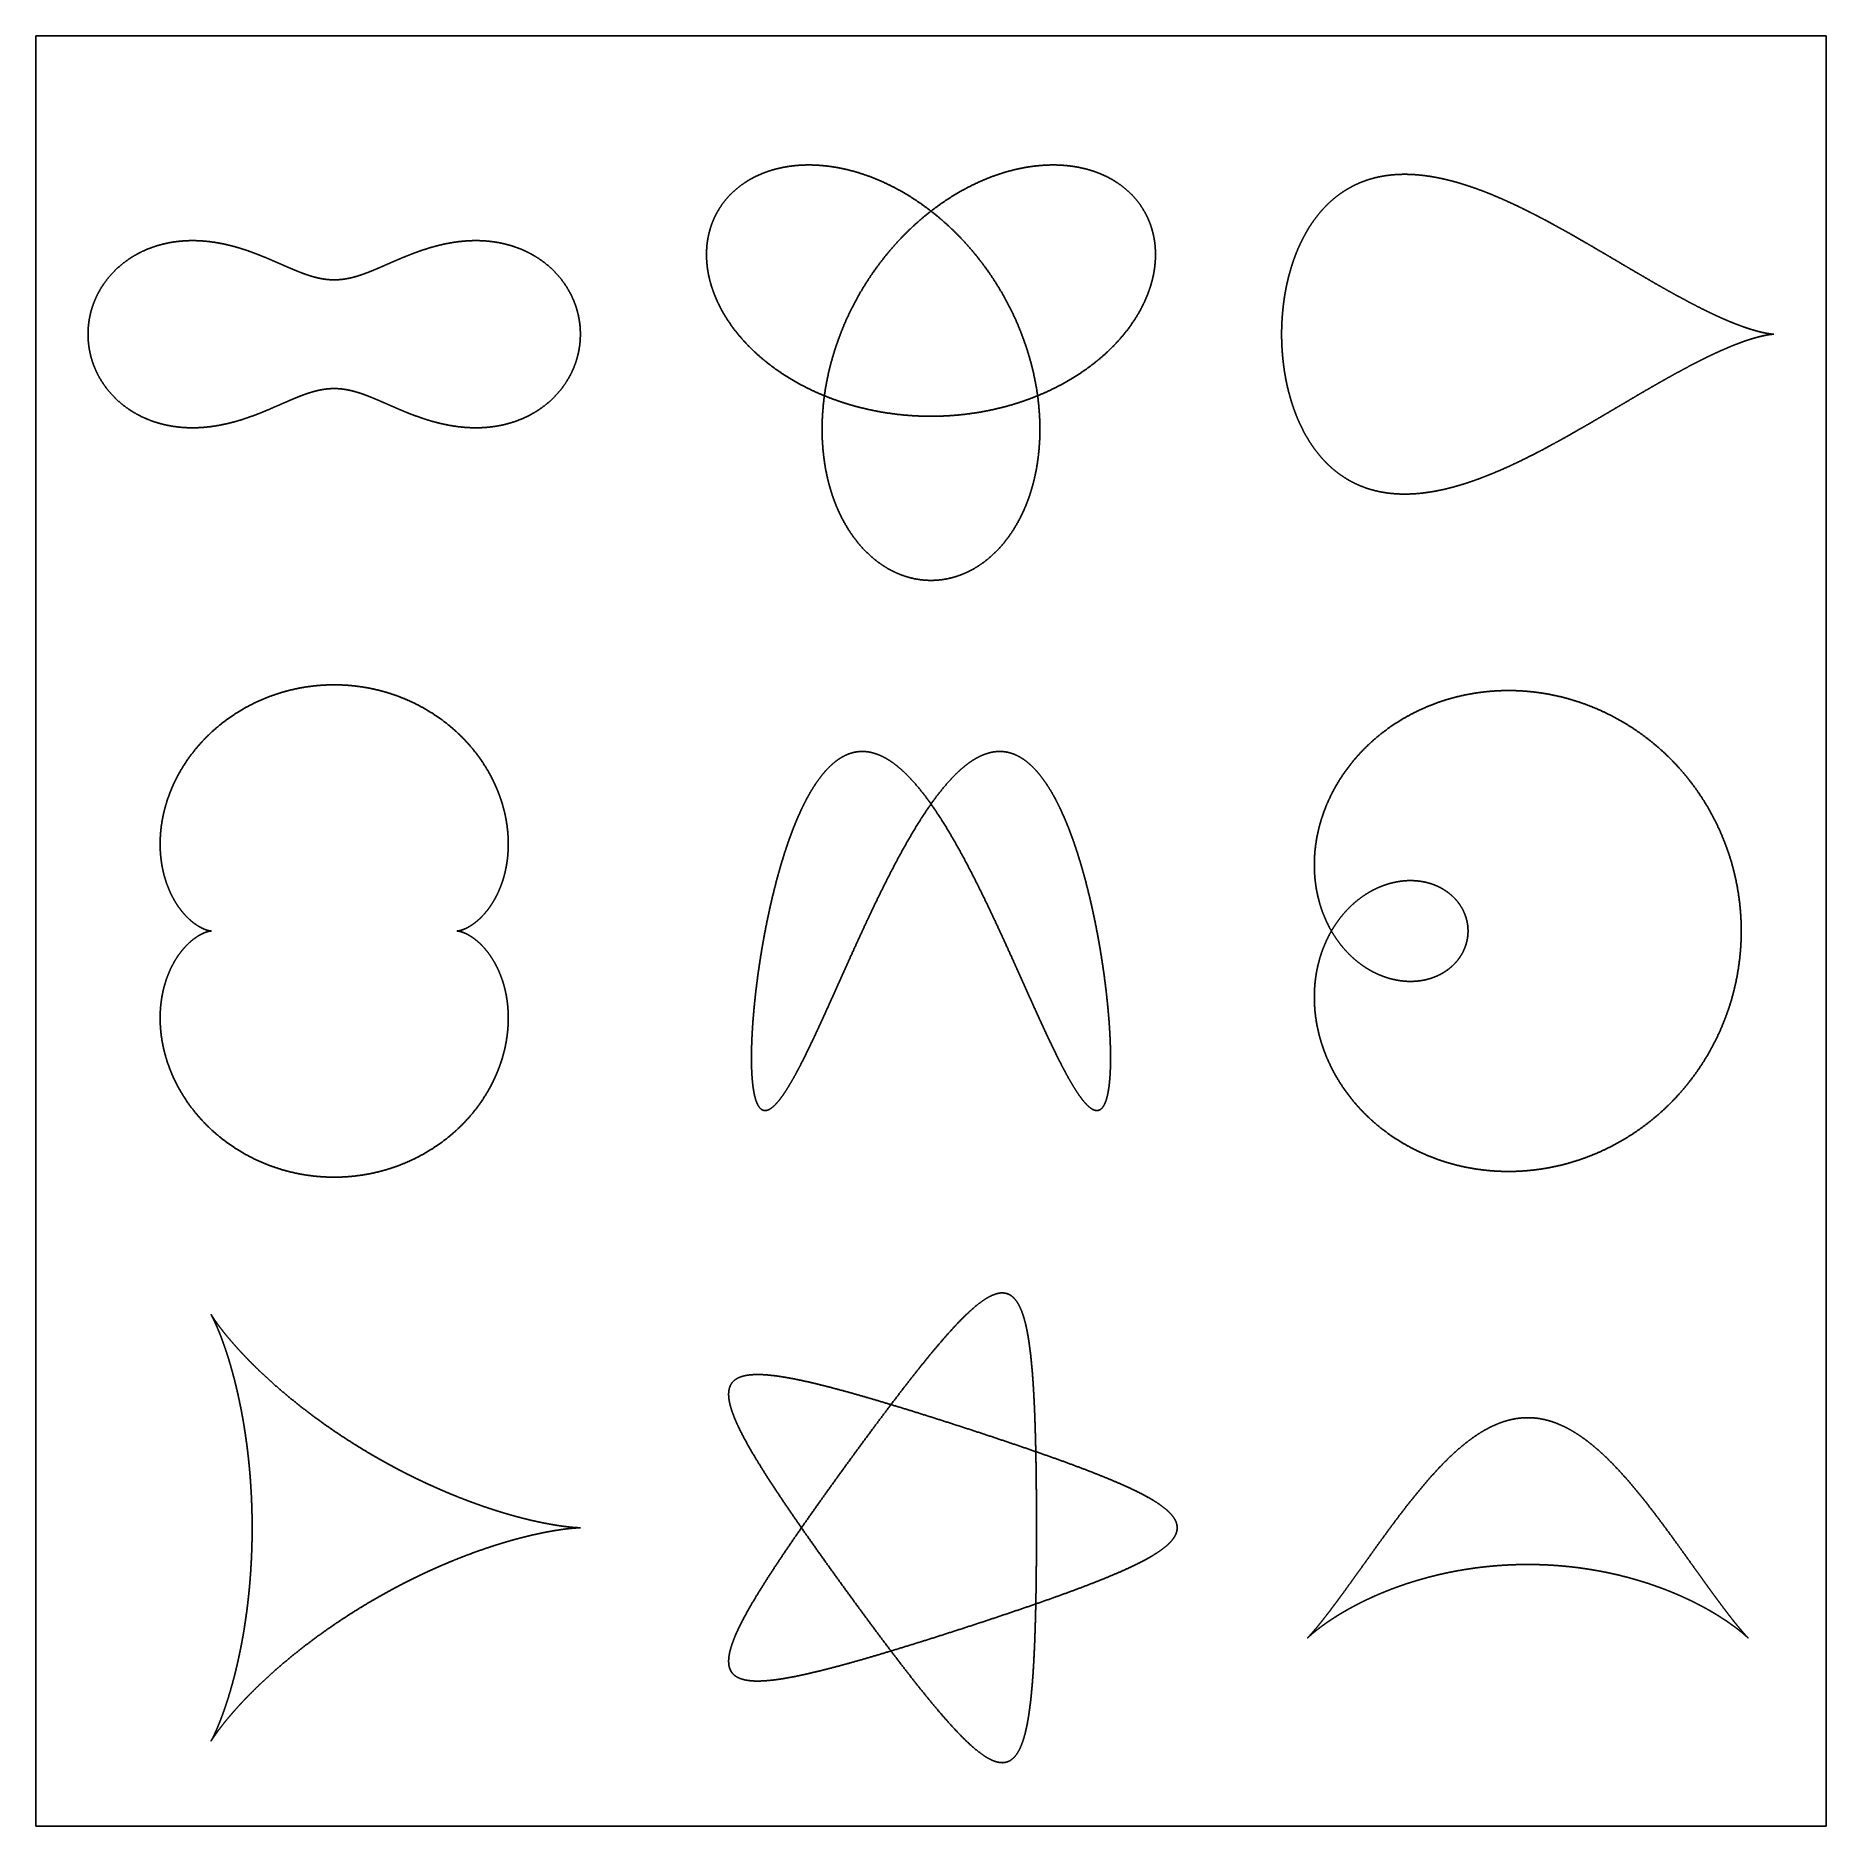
# Model space of a CAD drawing. Header units: metres. Extents: x 0 to 80, y 0 to 80.
import ezdxf

# ---------------------------------------------------------------- set-up
doc = ezdxf.new("R2010")
doc.units = ezdxf.units.M

msp = doc.modelspace()

# ---------------------------------------------------------------- linework, layer by layer
for p, q in [((80, 80), (0, 80)), ((0, 80), (0, 0)), ((80, 0), (80, 80)), ((0, 0), (80, 0))]:
    msp.add_line(p, q)
at = {"layer": 'ENGRAVE'}
for points in [[(40, 63), (40.031998, 63.000039), (40.063995, 63.000156), (40.095992, 63.000352), (40.127987, 63.000625), (40.159982, 63.000977), (40.191974, 63.001407), (40.223965, 63.001915), (40.255953, 63.002502), (40.287939, 63.003166), (40.319922, 63.003909), (40.351901, 63.00473), (40.383877, 63.005628), (40.415849, 63.006605), (40.447816, 63.00766), (40.479779, 63.008794), (40.511737, 63.010005), (40.54369, 63.011294), (40.575637, 63.012661), (40.607578, 63.014107), (40.639512, 63.01563), (40.67144, 63.017231), (40.703362, 63.018911), (40.735275, 63.020668), (40.767182, 63.022503), (40.79908, 63.024416), (40.83097, 63.026406), (40.862851, 63.028475), (40.894724, 63.030622), (40.926587, 63.032846), (40.958441, 63.035148), (40.990284, 63.037527), (41.022118, 63.039985), (41.053941, 63.04252), (41.085752, 63.045132), (41.117553, 63.047822), (41.149342, 63.05059), (41.18112, 63.053435), (41.212884, 63.056358), (41.244637, 63.059358), (41.276376, 63.062436), (41.308103, 63.065591), (41.339816, 63.068823), (41.371515, 63.072132), (41.403199, 63.075519), (41.434869, 63.078982), (41.466525, 63.082523), (41.498165, 63.086141), (41.52979, 63.089836), (41.561398, 63.093608), (41.592991, 63.097457), (41.624567, 63.101383), (41.656127, 63.105385), (41.687669, 63.109465), (41.719193, 63.113621), (41.7507, 63.117853), (41.782189, 63.122163), (41.81366, 63.126548), (41.845111, 63.131011), (41.876544, 63.135549), (41.907957, 63.140165), (41.93935, 63.144856), (41.970723, 63.149623), (42.002076, 63.154467), (42.033408, 63.159387), (42.06472, 63.164383), (42.096009, 63.169455), (42.127277, 63.174603), (42.158523, 63.179826), (42.189747, 63.185126), (42.220948, 63.190501), (42.252126, 63.195951), (42.283281, 63.201477), (42.314412, 63.207079), (42.345519, 63.212756), (42.376602, 63.218508), (42.407661, 63.224336), (42.438694, 63.230239), (42.469702, 63.236217), (42.500685, 63.242269), (42.531642, 63.248397), (42.562573, 63.2546), (42.593477, 63.260877), (42.624354, 63.267229), (42.655204, 63.273656), (42.686027, 63.280157), (42.716822, 63.286732), (42.747589, 63.293382), (42.778327, 63.300106), (42.809037, 63.306904), (42.839718, 63.313776), (42.870369, 63.320722), (42.900991, 63.327742), (42.931582, 63.334836), (42.962144, 63.342003), (42.992674, 63.349244), (43.023174, 63.356559), (43.053643, 63.363947), (43.08408, 63.371408), (43.114485, 63.378942), (43.144858, 63.386549), (43.175198, 63.394229), (43.205506, 63.401983), (43.23578, 63.409809), (43.266021, 63.417707), (43.296229, 63.425678), (43.326402, 63.433722), (43.356541, 63.441838), (43.386645, 63.450026), (43.416714, 63.458286), (43.446748, 63.466618), (43.476746, 63.475022), (43.506709, 63.483498), (43.536635, 63.492045), (43.566525, 63.500665), (43.596377, 63.509355), (43.626193, 63.518117), (43.655971, 63.52695), (43.685712, 63.535854), (43.715414, 63.544829), (43.745078, 63.553875), (43.774704, 63.562991), (43.80429, 63.572178), (43.833837, 63.581436), (43.863345, 63.590764), (43.892813, 63.600162), (43.92224, 63.60963), (43.951627, 63.619168), (43.980973, 63.628776), (44.010278, 63.638453), (44.039542, 63.648201), (44.068764, 63.658017), (44.097945, 63.667903), (44.127082, 63.677858), (44.156178, 63.687882), (44.18523, 63.697975), (44.214239, 63.708137), (44.243205, 63.718367), (44.272127, 63.728666), (44.301005, 63.739033), (44.329838, 63.749469), (44.358627, 63.759972), (44.387371, 63.770543), (44.41607, 63.781183), (44.444723, 63.791889), (44.473331, 63.802663), (44.501892, 63.813505), (44.530407, 63.824414), (44.558875, 63.83539), (44.587296, 63.846432), (44.61567, 63.857542), (44.643996, 63.868718), (44.672275, 63.87996), (44.700505, 63.891269), (44.728687, 63.902644), (44.75682, 63.914085), (44.784904, 63.925592), (44.812939, 63.937164), (44.840924, 63.948802), (44.86886, 63.960505), (44.896745, 63.972274), (44.92458, 63.984107), (44.952364, 63.996005), (44.980097, 64.007968), (45.007779, 64.019996), (45.035409, 64.032088), (45.062988, 64.044244), (45.090514, 64.056465), (45.117988, 64.068749), (45.145409, 64.081097), (45.172778, 64.093509), (45.200093, 64.105984), (45.227354, 64.118522), (45.254562, 64.131123), (45.281716, 64.143787), (45.308815, 64.156514), (45.33586, 64.169303), (45.36285, 64.182155), (45.389785, 64.195069), (45.416664, 64.208045), (45.443487, 64.221083), (45.470255, 64.234182), (45.496967, 64.247343), (45.523621, 64.260565), (45.55022, 64.273849), (45.576761, 64.287193), (45.603244, 64.300598), (45.62967, 64.314064), (45.656039, 64.32759), (45.682349, 64.341176), (45.708601, 64.354823), (45.734794, 64.368529), (45.760928, 64.382295), (45.787003, 64.39612), (45.813019, 64.410005), (45.838975, 64.423948), (45.864871, 64.437951), (45.890706, 64.452012), (45.916482, 64.466132), (45.942196, 64.480311), (45.96785, 64.494547), (45.993442, 64.508841), (46.018973, 64.523193), (46.044442, 64.537603), (46.069849, 64.55207), (46.095193, 64.566594), (46.120475, 64.581176), (46.145695, 64.595814), (46.170851, 64.610508), (46.195944, 64.625259), (46.220974, 64.640066), (46.245939, 64.654929), (46.270841, 64.669848), (46.295678, 64.684823), (46.320451, 64.699852), (46.345159, 64.714937), (46.369802, 64.730077), (46.39438, 64.745272), (46.418892, 64.760521), (46.443338, 64.775825), (46.467719, 64.791182), (46.492033, 64.806594), (46.516281, 64.822059), (46.540462, 64.837578), (46.564576, 64.85315), (46.588622, 64.868775), (46.612602, 64.884453), (46.636513, 64.900184), (46.660357, 64.915967), (46.684132, 64.931802), (46.707839, 64.94769), (46.731478, 64.963629), (46.755047, 64.97962), (46.778548, 64.995662), (46.801979, 65.011755), (46.82534, 65.027899), (46.848632, 65.044094), (46.871854, 65.060339), (46.895005, 65.076635), (46.918086, 65.09298), (46.941096, 65.109376), (46.964036, 65.125821), (46.986904, 65.142315), (47.0097, 65.158858), (47.032426, 65.175451), (47.055079, 65.192092), (47.07766, 65.208781), (47.100169, 65.225519), (47.122605, 65.242305), (47.144969, 65.259138), (47.16726, 65.276019), (47.189477, 65.292948), (47.211621, 65.309923), (47.233692, 65.326946), (47.255688, 65.344015), (47.277611, 65.36113), (47.299459, 65.378291), (47.321233, 65.395499), (47.342933, 65.412752), (47.364557, 65.43005), (47.386106, 65.447394), (47.40758, 65.464783), (47.428979, 65.482216), (47.450302, 65.499694), (47.471548, 65.517216), (47.492719, 65.534782), (47.513813, 65.552392), (47.534831, 65.570046), (47.555772, 65.587743), (47.576636, 65.605483), (47.597423, 65.623265), (47.618133, 65.641091), (47.638765, 65.658958), (47.659319, 65.676868), (47.679795, 65.694819), (47.700193, 65.712813), (47.720513, 65.730847), (47.740754, 65.748922), (47.760917, 65.767039), (47.781, 65.785196), (47.801005, 65.803393), (47.82093, 65.821631), (47.840775, 65.839908), (47.860541, 65.858225), (47.880227, 65.876581), (47.899833, 65.894976), (47.919359, 65.913411), (47.938804, 65.931884), (47.958168, 65.950395), (47.977452, 65.968944), (47.996655, 65.987531), (48.015776, 66.006156), (48.034816, 66.024818), (48.053775, 66.043517), (48.072652, 66.062253), (48.091447, 66.081025), (48.110159, 66.099834), (48.12879, 66.118679), (48.147338, 66.137559), (48.165804, 66.156475), (48.184186, 66.175426), (48.202486, 66.194413), (48.220703, 66.213434), (48.238836, 66.232489), (48.256886, 66.251579), (48.274852, 66.270703), (48.292734, 66.28986), (48.310533, 66.309051), (48.328247, 66.328275), (48.345877, 66.347532), (48.363422, 66.366822), (48.380883, 66.386144), (48.398259, 66.405498), (48.41555, 66.424884), (48.432755, 66.444301), (48.449876, 66.46375), (48.466911, 66.48323), (48.48386, 66.502741), (48.500724, 66.522282), (48.517502, 66.541853), (48.534194, 66.561455), (48.550799, 66.581086), (48.567318, 66.600746), (48.583751, 66.620436), (48.600097, 66.640154), (48.616356, 66.659901), (48.632528, 66.679677), (48.648613, 66.69948), (48.66461, 66.719312), (48.680521, 66.739171), (48.696343, 66.759057), (48.712078, 66.77897), (48.727725, 66.79891), (48.743284, 66.818876), (48.758755, 66.838868), (48.774138, 66.858886), (48.789432, 66.87893), (48.804638, 66.898999), (48.819755, 66.919094), (48.834783, 66.939213), (48.849722, 66.959356), (48.864572, 66.979524), (48.879333, 66.999715), (48.894005, 67.019931), (48.908587, 67.040169), (48.923079, 67.060431), (48.937482, 67.080716), (48.951795, 67.101023), (48.966018, 67.121352), (48.98015, 67.141703), (48.994193, 67.162076), (49.008145, 67.182471), (49.022006, 67.202886), (49.035777, 67.223323), (49.049458, 67.24378), (49.063047, 67.264257), (49.076545, 67.284754), (49.089953, 67.305271), (49.103269, 67.325808), (49.116494, 67.346363), (49.129627, 67.366938), (49.142669, 67.387531), (49.155619, 67.408142), (49.168477, 67.428771), (49.181244, 67.449418), (49.193918, 67.470083), (49.206501, 67.490764), (49.218991, 67.511463), (49.231389, 67.532178), (49.243695, 67.552909), (49.255908, 67.573656), (49.268028, 67.594419), (49.280056, 67.615198), (49.29199, 67.635991), (49.303832, 67.6568), (49.315581, 67.677623), (49.327237, 67.69846), (49.3388, 67.719311), (49.350269, 67.740176), (49.361645, 67.761054), (49.372927, 67.781946), (49.384116, 67.80285), (49.395211, 67.823766), (49.406213, 67.844695), (49.41712, 67.865636), (49.427934, 67.886589), (49.438654, 67.907553), (49.449279, 67.928528), (49.459811, 67.949513), (49.470248, 67.97051), (49.480591, 67.991516), (49.490839, 68.012532), (49.500993, 68.033558), (49.511052, 68.054594), (49.521016, 68.075638), (49.530886, 68.096691), (49.540661, 68.117752), (49.550341, 68.138822), (49.559926, 68.159899), (49.569416, 68.180984), (49.578811, 68.202076), (49.588111, 68.223175), (49.597316, 68.244281), (49.606425, 68.265393), (49.615439, 68.286512), (49.624357, 68.307636), (49.63318, 68.328765), (49.641908, 68.3499), (49.650539, 68.37104), (49.659075, 68.392184), (49.667516, 68.413332), (49.67586, 68.434485), (49.684109, 68.455641), (49.692261, 68.476801), (49.700318, 68.497964), (49.708279, 68.519129), (49.716143, 68.540297), (49.723912, 68.561468), (49.731584, 68.58264), (49.73916, 68.603814), (49.746639, 68.624989), (49.754023, 68.646165), (49.76131, 68.667342), (49.7685, 68.68852), (49.775594, 68.709697), (49.782592, 68.730875), (49.789493, 68.752052), (49.796297, 68.773228), (49.803005, 68.794403), (49.809616, 68.815577), (49.81613, 68.836749), (49.822548, 68.85792), (49.828869, 68.879088), (49.835093, 68.900253), (49.84122, 68.921416), (49.84725, 68.942576), (49.853183, 68.963732), (49.85902, 68.984884), (49.864759, 69.006033), (49.870401, 69.027177), (49.875947, 69.048316), (49.881395, 69.069451), (49.886746, 69.09058), (49.892, 69.111704), (49.897157, 69.132822), (49.902217, 69.153934), (49.90718, 69.17504), (49.912045, 69.196138), (49.916813, 69.21723), (49.921484, 69.238315), (49.926058, 69.259392), (49.930535, 69.280461), (49.934914, 69.301521), (49.939196, 69.322574), (49.943381, 69.343617), (49.947468, 69.364652), (49.951458, 69.385677), (49.955351, 69.406692), (49.959146, 69.427697), (49.962845, 69.448692), (49.966445, 69.469677), (49.969949, 69.490651), (49.973355, 69.511613), (49.976664, 69.532564), (49.979875, 69.553503), (49.982989, 69.57443), (49.986006, 69.595345), (49.988926, 69.616247), (49.991748, 69.637137), (49.994472, 69.658012), (49.9971, 69.678875), (49.99963, 69.699723), (50.002063, 69.720558), (50.004399, 69.741378), (50.006637, 69.762183), (50.008778, 69.782973), (50.010822, 69.803748), (50.012768, 69.824507), (50.014618, 69.84525), (50.01637, 69.865977), (50.018025, 69.886688), (50.019583, 69.907381), (50.021043, 69.928058), (50.022407, 69.948717), (50.023673, 69.969359), (50.024843, 69.989982), (50.025915, 70.010587), (50.02689, 70.031174), (50.027769, 70.051742), (50.02855, 70.07229), (50.029234, 70.092819), (50.029822, 70.113328), (50.030312, 70.133818), (50.030706, 70.154287), (50.031003, 70.174735), (50.031203, 70.195162), (50.031306, 70.215568), (50.031313, 70.235953), (50.031223, 70.256316), (50.031036, 70.276656), (50.030753, 70.296975), (50.030373, 70.31727), (50.029897, 70.337543), (50.029324, 70.357792), (50.028655, 70.378018), (50.027889, 70.398219), (50.027028, 70.418397), (50.026069, 70.43855), (50.025015, 70.458679), (50.023864, 70.478782), (50.022618, 70.49886), (50.021275, 70.518913), (50.019836, 70.53894), (50.018301, 70.55894), (50.01667, 70.578914), (50.014944, 70.598861), (50.013121, 70.618782), (50.011203, 70.638674), (50.009189, 70.65854), (50.00708, 70.678377), (50.004875, 70.698186), (50.002574, 70.717967), (50.000178, 70.737718), (49.997687, 70.757441), (49.9951, 70.777134), (49.992418, 70.796798), (49.989641, 70.816432), (49.986769, 70.836036), (49.983802, 70.855609), (49.98074, 70.875151), (49.977583, 70.894662), (49.974331, 70.914142), (49.970984, 70.933591), (49.967543, 70.953007), (49.964007, 70.972391), (49.960377, 70.991743), (49.956652, 71.011062), (49.952833, 71.030347), (49.948919, 71.0496), (49.944912, 71.068819), (49.94081, 71.088004), (49.936614, 71.107155), (49.932325, 71.126271), (49.927941, 71.145353), (49.923464, 71.164399), (49.918893, 71.183411), (49.914229, 71.202386), (49.909471, 71.221326), (49.904619, 71.24023), (49.899675, 71.259097), (49.894637, 71.277928), (49.889506, 71.296722), (49.884282, 71.315478), (49.878965, 71.334197), (49.873555, 71.352878), (49.868052, 71.371521), (49.862457, 71.390126), (49.85677, 71.408692), (49.85099, 71.427219), (49.845117, 71.445707), (49.839153, 71.464156), (49.833096, 71.482565), (49.826947, 71.500933), (49.820707, 71.519262), (49.814374, 71.53755), (49.80795, 71.555797), (49.801435, 71.574003), (49.794828, 71.592168), (49.788129, 71.610291), (49.78134, 71.628373), (49.774459, 71.646412), (49.767487, 71.664409), (49.760424, 71.682363), (49.753271, 71.700274), (49.746027, 71.718141), (49.738692, 71.735966), (49.731267, 71.753746), (49.723752, 71.771483), (49.716147, 71.789175), (49.708451, 71.806823), (49.700666, 71.824426), (49.692791, 71.841983), (49.684826, 71.859496), (49.676772, 71.876963), (49.668628, 71.894384), (49.660395, 71.911758), (49.652073, 71.929087), (49.643662, 71.946368), (49.635162, 71.963603), (49.626573, 71.980791), (49.617896, 71.997931), (49.60913, 72.015024), (49.600276, 72.032068), (49.591333, 72.049064), (49.582303, 72.066012), (49.573185, 72.082911), (49.563979, 72.099761), (49.554685, 72.116562), (49.545304, 72.133313), (49.535835, 72.150015), (49.526279, 72.166667), (49.516637, 72.183268), (49.506907, 72.199819), (49.49709, 72.216319), (49.487187, 72.232768), (49.477198, 72.249166), (49.467122, 72.265512), (49.45696, 72.281806), (49.446712, 72.298049), (49.436378, 72.314239), (49.425958, 72.330377), (49.415453, 72.346461), (49.404863, 72.362493), (49.394187, 72.378472), (49.383426, 72.394397), (49.37258, 72.410268), (49.36165, 72.426086), (49.350635, 72.441849), (49.339535, 72.457557), (49.328351, 72.473211), (49.317083, 72.48881), (49.305732, 72.504354), (49.294296, 72.519842), (49.282777, 72.535275), (49.271174, 72.550652), (49.259488, 72.565972), (49.247719, 72.581236), (49.235867, 72.596444), (49.223932, 72.611594), (49.211915, 72.626688), (49.199815, 72.641724), (49.187633, 72.656702), (49.175369, 72.671623), (49.163023, 72.686485), (49.150596, 72.70129), (49.138086, 72.716035), (49.125496, 72.730722), (49.112824, 72.745351), (49.100071, 72.759919), (49.087238, 72.774429), (49.074324, 72.788878), (49.061329, 72.803268), (49.048254, 72.817598), (49.035099, 72.831867), (49.021864, 72.846076), (49.00855, 72.860224), (48.995156, 72.87431), (48.981682, 72.888336), (48.96813, 72.9023), (48.954498, 72.916202), (48.940788, 72.930043), (48.926999, 72.943821), (48.913132, 72.957537), (48.899186, 72.97119), (48.885163, 72.984781), (48.871062, 72.998308), (48.856883, 73.011772), (48.842627, 73.025173), (48.828293, 73.03851), (48.813883, 73.051783), (48.799395, 73.064992), (48.784832, 73.078137), (48.770191, 73.091217), (48.755475, 73.104232), (48.740682, 73.117183), (48.725814, 73.130068), (48.71087, 73.142888), (48.695851, 73.155642), (48.680757, 73.16833), (48.665587, 73.180953), (48.650343, 73.193509), (48.635024, 73.205999), (48.619631, 73.218422), (48.604164, 73.230778), (48.588623, 73.243067), (48.573008, 73.255289), (48.55732, 73.267443), (48.541558, 73.27953), (48.525723, 73.291549), (48.509816, 73.3035), (48.493836, 73.315383), (48.477783, 73.327197), (48.461658, 73.338942), (48.445461, 73.350619), (48.429193, 73.362227), (48.412852, 73.373765), (48.396441, 73.385234), (48.379958, 73.396633), (48.363405, 73.407963), (48.346781, 73.419222), (48.330086, 73.430411), (48.313321, 73.44153), (48.296486, 73.452578), (48.279582, 73.463556), (48.262608, 73.474462), (48.245564, 73.485297), (48.228452, 73.496061), (48.21127, 73.506754), (48.19402, 73.517374), (48.176702, 73.527923), (48.159315, 73.5384), (48.141861, 73.548804), (48.124339, 73.559136), (48.106749, 73.569395), (48.089092, 73.579582), (48.071368, 73.589696), (48.053578, 73.599736), (48.035721, 73.609703), (48.017797, 73.619596), (47.999808, 73.629416), (47.981752, 73.639162), (47.963631, 73.648834), (47.945445, 73.658432), (47.927194, 73.667955), (47.908878, 73.677404), (47.890497, 73.686777), (47.872052, 73.696077), (47.853543, 73.7053), (47.834969, 73.714449), (47.816333, 73.723523), (47.797632, 73.73252), (47.778869, 73.741442), (47.760043, 73.750288), (47.741154, 73.759058), (47.722203, 73.767752), (47.703189, 73.77637), (47.684114, 73.78491), (47.664977, 73.793375), (47.645779, 73.801762), (47.626519, 73.810072), (47.607199, 73.818305), (47.587818, 73.826461), (47.568376, 73.834539), (47.548875, 73.84254), (47.529313, 73.850462), (47.509692, 73.858307), (47.490011, 73.866074), (47.470272, 73.873762), (47.450473, 73.881372), (47.430616, 73.888904), (47.410701, 73.896356), (47.390727, 73.90373), (47.370696, 73.911025), (47.350607, 73.918241), (47.330461, 73.925377), (47.310258, 73.932434), (47.289997, 73.939412), (47.269681, 73.946309), (47.249308, 73.953127), (47.228879, 73.959865), (47.208395, 73.966523), (47.187855, 73.9731), (47.167259, 73.979597), (47.146609, 73.986014), (47.125904, 73.99235), (47.105145, 73.998605), (47.084332, 74.004779), (47.063465, 74.010872), (47.042544, 74.016883), (47.02157, 74.022814), (47.000542, 74.028663), (46.979462, 74.03443), (46.95833, 74.040116), (46.937145, 74.045719), (46.915908, 74.051241), (46.89462, 74.056681), (46.87328, 74.062038), (46.851889, 74.067313), (46.830447, 74.072506), (46.808955, 74.077616), (46.787412, 74.082644), (46.765819, 74.087588), (46.744176, 74.09245), (46.722484, 74.097228), (46.700743, 74.101924), (46.678953, 74.106536), (46.657114, 74.111064), (46.635226, 74.11551), (46.613291, 74.119871), (46.591307, 74.124149), (46.569277, 74.128343), (46.547198, 74.132453), (46.525073, 74.136479), (46.502902, 74.140421), (46.480683, 74.144278), (46.458419, 74.148051), (46.436109, 74.15174), (46.413753, 74.155344), (46.391352, 74.158864), (46.368906, 74.162298), (46.346415, 74.165648), (46.323879, 74.168913), (46.3013, 74.172092), (46.278677, 74.175187), (46.25601, 74.178196), (46.2333, 74.18112), (46.210546, 74.183958), (46.187751, 74.186711), (46.164912, 74.189379), (46.142032, 74.19196), (46.119109, 74.194456), (46.096146, 74.196866), (46.07314, 74.199189), (46.050094, 74.201427), (46.027008, 74.203579), (46.00388, 74.205644), (45.980713, 74.207623), (45.957506, 74.209516), (45.934259, 74.211322), (45.910973, 74.213041), (45.887649, 74.214674), (45.864285, 74.21622), (45.840883, 74.21768), (45.817443, 74.219052), (45.793966, 74.220338), (45.770451, 74.221536), (45.746898, 74.222647), (45.723309, 74.223672), (45.699684, 74.224609), (45.676022, 74.225458), (45.652324, 74.22622), (45.62859, 74.226895), (45.604821, 74.227483), (45.581017, 74.227982), (45.557178, 74.228394), (45.533304, 74.228719), (45.509396, 74.228955), (45.485455, 74.229104), (45.46148, 74.229165), (45.437471, 74.229138), (45.41343, 74.229023), (45.389356, 74.22882), (45.365249, 74.228529), (45.34111, 74.228149), (45.31694, 74.227682), (45.292738, 74.227126), (45.268505, 74.226481), (45.244241, 74.225749), (45.219946, 74.224928), (45.195621, 74.224018), (45.171266, 74.22302), (45.146881, 74.221933), (45.122467, 74.220758), (45.098024, 74.219494), (45.073552, 74.218142), (45.049052, 74.2167), (45.024524, 74.21517), (44.999967, 74.213551), (44.975383, 74.211844), (44.950772, 74.210047), (44.926134, 74.208161), (44.901469, 74.206187), (44.876778, 74.204123), (44.852061, 74.20197), (44.827318, 74.199729), (44.80255, 74.197398), (44.777756, 74.194978), (44.752938, 74.192469), (44.728095, 74.18987), (44.703228, 74.187183), (44.678338, 74.184406), (44.653423, 74.18154), (44.628486, 74.178585), (44.603525, 74.17554), (44.578542, 74.172406), (44.553536, 74.169183), (44.528508, 74.16587), (44.503459, 74.162468), (44.478388, 74.158977), (44.453296, 74.155396), (44.428184, 74.151726), (44.40305, 74.147966), (44.377897, 74.144117), (44.352724, 74.140178), (44.327531, 74.13615), (44.302319, 74.132032), (44.277088, 74.127825), (44.251838, 74.123528), (44.22657, 74.119142), (44.201284, 74.114666), (44.175981, 74.110101), (44.150659, 74.105446), (44.125321, 74.100702), (44.099966, 74.095868), (44.074595, 74.090945), (44.049207, 74.085932), (44.023804, 74.08083), (43.998385, 74.075638), (43.972951, 74.070356), (43.947502, 74.064985), (43.922038, 74.059525), (43.89656, 74.053975), (43.871068, 74.048336), (43.845562, 74.042607), (43.820043, 74.036788), (43.794511, 74.03088), (43.768967, 74.024883), (43.743409, 74.018796), (43.71784, 74.01262), (43.692259, 74.006355), (43.666667, 74), (43.641063, 73.993556), (43.615448, 73.987022), (43.589823, 73.980399), (43.564188, 73.973687), (43.538543, 73.966886), (43.512888, 73.959995), (43.487224, 73.953015), (43.461551, 73.945946), (43.435869, 73.938788), (43.410179, 73.931541), (43.38448, 73.924204), (43.358774, 73.916779), (43.333061, 73.909264), (43.30734, 73.90166), (43.281613, 73.893968), (43.255879, 73.886186), (43.230139, 73.878316), (43.204394, 73.870357), (43.178642, 73.862308), (43.152886, 73.854172), (43.127124, 73.845946), (43.101358, 73.837632), (43.075587, 73.829229), (43.049813, 73.820737), (43.024035, 73.812157), (42.998253, 73.803488), (42.972469, 73.794731), (42.946681, 73.785885), (42.920891, 73.776951), (42.8951, 73.767929), (42.869306, 73.758818), (42.843511, 73.749619), (42.817714, 73.740332), (42.791917, 73.730957), (42.766119, 73.721494), (42.740321, 73.711943), (42.714523, 73.702303), (42.688725, 73.692576), (42.662928, 73.682761), (42.637132, 73.672859), (42.611337, 73.662868), (42.585544, 73.65279), (42.559753, 73.642625), (42.533964, 73.632372), (42.508177, 73.622031), (42.482394, 73.611603), (42.456613, 73.601088), (42.430836, 73.590486), (42.405063, 73.579796), (42.379294, 73.569019), (42.353529, 73.558155), (42.327769, 73.547205), (42.302014, 73.536167), (42.276264, 73.525043), (42.25052, 73.513832), (42.224782, 73.502534), (42.19905, 73.49115), (42.173325, 73.479679), (42.147606, 73.468122), (42.121895, 73.456478), (42.096191, 73.444748), (42.070494, 73.432932), (42.044806, 73.42103), (42.019127, 73.409043), (41.993456, 73.396969), (41.967794, 73.384809), (41.942141, 73.372564), (41.916498, 73.360233), (41.890865, 73.347816), (41.865242, 73.335314), (41.83963, 73.322727), (41.814028, 73.310055), (41.788438, 73.297297), (41.762859, 73.284454), (41.737291, 73.271527), (41.711736, 73.258514), (41.686194, 73.245417), (41.660663, 73.232235), (41.635146, 73.218969), (41.609642, 73.205618), (41.584152, 73.192183), (41.558675, 73.178663), (41.533213, 73.165059), (41.507765, 73.151372), (41.482332, 73.1376), (41.456914, 73.123745), (41.431512, 73.109806), (41.406125, 73.095783), (41.380754, 73.081677), (41.355399, 73.067488), (41.330061, 73.053215), (41.30474, 73.03886), (41.279436, 73.024421), (41.254149, 73.009899), (41.228881, 72.995295), (41.20363, 72.980608), (41.178398, 72.965838), (41.153184, 72.950986), (41.127989, 72.936052), (41.102814, 72.921036), (41.077658, 72.905938), (41.052522, 72.890757), (41.027406, 72.875495), (41.002311, 72.860151), (40.977236, 72.844726), (40.952183, 72.82922), (40.927151, 72.813632), (40.90214, 72.797963), (40.877151, 72.782213), (40.852185, 72.766382), (40.827241, 72.75047), (40.802319, 72.734478), (40.777421, 72.718406), (40.752547, 72.702253), (40.727696, 72.68602), (40.702869, 72.669707), (40.678066, 72.653314), (40.653288, 72.636841), (40.628534, 72.620289), (40.603806, 72.603657), (40.579103, 72.586946), (40.554426, 72.570156), (40.529775, 72.553287), (40.50515, 72.536339), (40.480551, 72.519312), (40.45598, 72.502206), (40.431436, 72.485023), (40.406919, 72.467761), (40.38243, 72.450421), (40.357968, 72.433002), (40.333536, 72.415507), (40.309131, 72.397933), (40.284756, 72.380282), (40.26041, 72.362554), (40.236093, 72.344748), (40.211806, 72.326866), (40.187548, 72.308906), (40.163321, 72.29087), (40.139125, 72.272758), (40.11496, 72.254569), (40.090825, 72.236304), (40.066722, 72.217962), (40.042651, 72.199545), (40.018611, 72.181053), (39.994604, 72.162485), (39.970629, 72.143841), (39.946688, 72.125122), (39.922779, 72.106328), (39.898903, 72.08746), (39.875061, 72.068516), (39.851253, 72.049499), (39.82748, 72.030407), (39.80374, 72.01124), (39.780035, 71.992), (39.756366, 71.972686), (39.732731, 71.953299), (39.709132, 71.933838), (39.685569, 71.914303), (39.662042, 71.894696), (39.638552, 71.875016), (39.615098, 71.855263), (39.59168, 71.835437), (39.5683, 71.81554), (39.544958, 71.79557), (39.521653, 71.775528), (39.498386, 71.755414), (39.475157, 71.735229), (39.451967, 71.714973), (39.428815, 71.694645), (39.405703, 71.674246), (39.38263, 71.653776), (39.359596, 71.633236), (39.336602, 71.612625), (39.313648, 71.591945), (39.290735, 71.571194), (39.267862, 71.550373), (39.24503, 71.529483), (39.222239, 71.508523), (39.19949, 71.487494), (39.176782, 71.466396), (39.154116, 71.445229), (39.131492, 71.423993), (39.108911, 71.402689), (39.086372, 71.381317), (39.063877, 71.359877), (39.041424, 71.338369), (39.019015, 71.316793), (38.996649, 71.29515), (38.974328, 71.27344), (38.952051, 71.251662), (38.929818, 71.229818), (38.90763, 71.207908), (38.885486, 71.185931), (38.863388, 71.163888), (38.841336, 71.141779), (38.819329, 71.119604), (38.797368, 71.097364), (38.775454, 71.075058), (38.753585, 71.052687), (38.731764, 71.030252), (38.709989, 71.007752), (38.688262, 70.985188), (38.666582, 70.962559), (38.64495, 70.939866), (38.623365, 70.91711), (38.601829, 70.89429), (38.580341, 70.871407), (38.558902, 70.84846), (38.537512, 70.825451), (38.51617, 70.80238), (38.494879, 70.779245), (38.473636, 70.756049), (38.452444, 70.732791), (38.431302, 70.709471), (38.41021, 70.686089), (38.389168, 70.662647), (38.368178, 70.639143), (38.347238, 70.615578), (38.32635, 70.591953), (38.305513, 70.568268), (38.284728, 70.544522), (38.263994, 70.520717), (38.243313, 70.496852), (38.222685, 70.472927), (38.202109, 70.448944), (38.181585, 70.424901), (38.161115, 70.4008), (38.140699, 70.376641), (38.120335, 70.352423), (38.100026, 70.328147), (38.07977, 70.303814), (38.059569, 70.279423), (38.039422, 70.254975), (38.01933, 70.23047), (37.999293, 70.205908), (37.979311, 70.18129), (37.959384, 70.156615), (37.939513, 70.131885), (37.919697, 70.107099), (37.899938, 70.082257), (37.880235, 70.05736), (37.860588, 70.032408), (37.840998, 70.007401), (37.821464, 69.98234), (37.801988, 69.957224), (37.782569, 69.932055), (37.763207, 69.906832), (37.743903, 69.881555), (37.724657, 69.856225), (37.705469, 69.830842), (37.68634, 69.805407), (37.667269, 69.779919), (37.648256, 69.754378), (37.629303, 69.728786), (37.610409, 69.703142), (37.591574, 69.677447), (37.572799, 69.6517), (37.554083, 69.625903), (37.535428, 69.600055), (37.516833, 69.574157), (37.498298, 69.548208), (37.479823, 69.52221), (37.46141, 69.496162), (37.443057, 69.470065), (37.424766, 69.443918), (37.406535, 69.417723), (37.388367, 69.391479), (37.37026, 69.365188), (37.352215, 69.338848), (37.334233, 69.31246), (37.316312, 69.286025), (37.298454, 69.259543), (37.280659, 69.233014), (37.262927, 69.206438), (37.245258, 69.179816), (37.227652, 69.153147), (37.21011, 69.126433), (37.192631, 69.099674), (37.175216, 69.072869), (37.157866, 69.046019), (37.140579, 69.019124), (37.123357, 68.992185), (37.106199, 68.965202), (37.089106, 68.938175), (37.072079, 68.911104), (37.055116, 68.88399), (37.038218, 68.856833), (37.021386, 68.829633), (37.00462, 68.802391), (36.98792, 68.775106), (36.971285, 68.747779), (36.954717, 68.720411), (36.938215, 68.693002), (36.921779, 68.665551), (36.905411, 68.638059), (36.889109, 68.610527), (36.872874, 68.582955), (36.856706, 68.555343), (36.840606, 68.527691), (36.824574, 68.5), (36.808609, 68.47227), (36.792711, 68.444501), (36.776882, 68.416693), (36.761122, 68.388847), (36.745429, 68.360963), (36.729805, 68.333042), (36.71425, 68.305083), (36.698763, 68.277087), (36.683346, 68.249054), (36.667998, 68.220985), (36.652719, 68.19288), (36.637509, 68.164739), (36.62237, 68.136562), (36.6073, 68.108349), (36.592299, 68.080102), (36.577369, 68.05182), (36.56251, 68.023504), (36.54772, 67.995153), (36.533001, 67.966769), (36.518353, 67.938351), (36.503776, 67.9099), (36.48927, 67.881416), (36.474835, 67.852899), (36.460471, 67.82435), (36.446178, 67.795769), (36.431957, 67.767156), (36.417808, 67.738511), (36.403731, 67.709836), (36.389725, 67.681129), (36.375792, 67.652392), (36.361931, 67.623625), (36.348142, 67.594828), (36.334426, 67.566001), (36.320783, 67.537145), (36.307212, 67.508259), (36.293715, 67.479345), (36.28029, 67.450403), (36.266939, 67.421432), (36.253661, 67.392434), (36.240456, 67.363408), (36.227325, 67.334354), (36.214268, 67.305274), (36.201284, 67.276168), (36.188375, 67.247035), (36.17554, 67.217875), (36.162778, 67.188691), (36.150092, 67.159481), (36.137479, 67.130245), (36.124941, 67.100985), (36.112478, 67.071701), (36.10009, 67.042392), (36.087777, 67.01306), (36.075538, 66.983704), (36.063375, 66.954324), (36.051287, 66.924922), (36.039275, 66.895498), (36.027338, 66.86605), (36.015477, 66.836581), (36.003691, 66.807091), (35.991981, 66.777579), (35.980347, 66.748046), (35.96879, 66.718492), (35.957308, 66.688917), (35.945903, 66.659323), (35.934574, 66.629709), (35.923321, 66.600075), (35.912145, 66.570422), (35.901046, 66.540751), (35.890023, 66.511061), (35.879078, 66.481352), (35.868209, 66.451626), (35.857418, 66.421882), (35.846703, 66.392121), (35.836066, 66.362343), (35.825506, 66.332548), (35.815024, 66.302737), (35.804619, 66.272909), (35.794292, 66.243067), (35.784042, 66.213208), (35.773871, 66.183335), (35.763777, 66.153447), (35.753761, 66.123545), (35.743824, 66.093628), (35.733964, 66.063698), (35.724183, 66.033754), (35.71448, 66.003797), (35.704855, 65.973827), (35.695309, 65.943845), (35.685842, 65.913851), (35.676453, 65.883844), (35.667143, 65.853826), (35.657911, 65.823797), (35.648759, 65.793757), (35.639685, 65.763707), (35.630691, 65.733646), (35.621775, 65.703575), (35.612939, 65.673495), (35.604182, 65.643405), (35.595504, 65.613306), (35.586906, 65.583199), (35.578387, 65.553083), (35.569948, 65.522959), (35.561588, 65.492828), (35.553308, 65.462689), (35.545107, 65.432543), (35.536987, 65.402391), (35.528946, 65.372232), (35.520985, 65.342067), (35.513104, 65.311896), (35.505303, 65.28172), (35.497582, 65.251538), (35.489941, 65.221352), (35.48238, 65.191162), (35.474899, 65.160967), (35.467499, 65.130768), (35.460179, 65.100566), (35.45294, 65.070361), (35.445781, 65.040153), (35.438702, 65.009943), (35.431704, 64.97973), (35.424786, 64.949515), (35.417949, 64.919299), (35.411193, 64.889082), (35.404517, 64.858864), (35.397922, 64.828645), (35.391408, 64.798426), (35.384975, 64.768207), (35.378623, 64.737988), (35.372351, 64.70777), (35.366161, 64.677553), (35.360051, 64.647338), (35.354022, 64.617124), (35.348075, 64.586913), (35.342208, 64.556703), (35.336423, 64.526497), (35.330718, 64.496293), (35.325095, 64.466093), (35.319553, 64.435896), (35.314093, 64.405704), (35.308713, 64.375516), (35.303415, 64.345332), (35.298198, 64.315153), (35.293062, 64.28498), (35.288008, 64.254812), (35.283035, 64.22465), (35.278144, 64.194495), (35.273333, 64.164346), (35.268605, 64.134204), (35.263957, 64.104069), (35.259392, 64.073942), (35.254907, 64.043822), (35.250504, 64.013711), (35.246183, 63.983609), (35.241943, 63.953515), (35.237784, 63.923431), (35.233707, 63.893356), (35.229712, 63.863291), (35.225798, 63.833236), (35.221965, 63.803191), (35.218215, 63.773158), (35.214545, 63.743135), (35.210958, 63.713124), (35.207451, 63.683125), (35.204027, 63.653138), (35.200684, 63.623164), (35.197422, 63.593202), (35.194242, 63.563253), (35.191143, 63.533318), (35.188126, 63.503396), (35.185191, 63.473489), (35.182337, 63.443596), (35.179565, 63.413718), (35.176874, 63.383854), (35.174264, 63.354006), (35.171736, 63.324174), (35.16929, 63.294358), (35.166925, 63.264558), (35.164641, 63.234775), (35.162439, 63.205009), (35.160318, 63.17526), (35.158279, 63.145529), (35.156321, 63.115816), (35.154444, 63.086121), (35.152649, 63.056445), (35.150935, 63.026787), (35.149302, 62.997149), (35.147751, 62.96753), (35.146281, 62.937932), (35.144892, 62.908353), (35.143584, 62.878795), (35.142357, 62.849258), (35.141212, 62.819743), (35.140147, 62.790248), (35.139164, 62.760776), (35.138262, 62.731325), (35.13744, 62.701897), (35.1367, 62.672492), (35.136041, 62.64311), (35.135462, 62.613752), (35.134964, 62.584417), (35.134548, 62.555106), (35.134211, 62.52582), (35.133956, 62.496558), (35.133781, 62.467322), (35.133687, 62.438111), (35.133674, 62.408925), (35.133741, 62.379765), (35.133889, 62.350632), (35.134117, 62.321525), (35.134426, 62.292446), (35.134815, 62.263393), (35.135284, 62.234368), (35.135833, 62.205371), (35.136463, 62.176403), (35.137173, 62.147462), (35.137963, 62.118551), (35.138833, 62.089669), (35.139783, 62.060816), (35.140813, 62.031993), (35.141923, 62.0032), (35.143113, 61.974438), (35.144383, 61.945706), (35.145732, 61.917005), (35.147161, 61.888336), (35.148669, 61.859698), (35.150257, 61.831092), (35.151925, 61.802519), (35.153671, 61.773978), (35.155497, 61.74547), (35.157403, 61.716996), (35.159387, 61.688555), (35.161451, 61.660148), (35.163593, 61.631775), (35.165815, 61.603436), (35.168115, 61.575132), (35.170495, 61.546864), (35.172953, 61.51863), (35.175489, 61.490433), (35.178104, 61.462272), (35.180798, 61.434146), (35.18357, 61.406058), (35.186421, 61.378006), (35.189349, 61.349992), (35.192356, 61.322015), (35.195441, 61.294077), (35.198604, 61.266176), (35.201845, 61.238314), (35.205164, 61.210491), (35.20856, 61.182706), (35.212034, 61.154961), (35.215586, 61.127256), (35.219215, 61.099591), (35.222922, 61.071966), (35.226705, 61.044382), (35.230566, 61.016839), (35.234504, 60.989337), (35.23852, 60.961877), (35.242611, 60.934458), (35.24678, 60.907081), (35.251026, 60.879747), (35.255348, 60.852456), (35.259746, 60.825208), (35.264221, 60.798003), (35.268773, 60.770841), (35.2734, 60.743724), (35.278104, 60.71665), (35.282883, 60.689622), (35.287738, 60.662638), (35.29267, 60.635699), (35.297676, 60.608806), (35.302759, 60.581958), (35.307917, 60.555157), (35.31315, 60.528401), (35.318458, 60.501693), (35.323841, 60.475031), (35.3293, 60.448416), (35.334833, 60.421849), (35.340441, 60.39533), (35.346124, 60.368858), (35.351881, 60.342435), (35.357713, 60.316061), (35.363618, 60.289735), (35.369598, 60.263459), (35.375652, 60.237233), (35.38178, 60.211056), (35.387982, 60.184929), (35.394257, 60.158853), (35.400606, 60.132827), (35.407028, 60.106852), (35.413524, 60.080928), (35.420093, 60.055056), (35.426734, 60.029236), (35.433449, 60.003468), (35.440236, 59.977752), (35.447096, 59.952089), (35.454029, 59.926479), (35.461033, 59.900922), (35.46811, 59.875419), (35.475259, 59.849969), (35.48248, 59.824574), (35.489773, 59.799232), (35.497138, 59.773946), (35.504574, 59.748714), (35.512081, 59.723538), (35.51966, 59.698417), (35.527309, 59.673351), (35.53503, 59.648342), (35.542821, 59.623389), (35.550683, 59.598493), (35.558616, 59.573653), (35.566619, 59.548871), (35.574692, 59.524146), (35.582835, 59.499478), (35.591048, 59.474869), (35.599331, 59.450318), (35.607684, 59.425825), (35.616106, 59.401391), (35.624597, 59.377016), (35.633157, 59.3527), (35.641787, 59.328444), (35.650485, 59.304248), (35.659252, 59.280112), (35.668087, 59.256036), (35.676991, 59.232021), (35.685963, 59.208066), (35.695003, 59.184173), (35.704111, 59.160342), (35.713287, 59.136572), (35.72253, 59.112863), (35.731841, 59.089218), (35.741218, 59.065634), (35.750663, 59.042113), (35.760175, 59.018656), (35.769753, 58.995261), (35.779398, 58.971931), (35.78911, 58.948663), (35.798887, 58.92546), (35.808731, 58.902321), (35.81864, 58.879247), (35.828615, 58.856238), (35.838656, 58.833293), (35.848762, 58.810414), (35.858933, 58.787601), (35.869169, 58.764853), (35.87947, 58.742171), (35.889836, 58.719556), (35.900266, 58.697007), (35.91076, 58.674525), (35.921319, 58.65211), (35.931941, 58.629762), (35.942627, 58.607482), (35.953377, 58.58527), (35.96419, 58.563126), (35.975066, 58.54105), (35.986005, 58.519042), (35.997007, 58.497104), (36.008071, 58.475234), (36.019198, 58.453434), (36.030388, 58.431703), (36.041639, 58.410042), (36.052952, 58.388451), (36.064327, 58.36693), (36.075763, 58.34548), (36.087261, 58.3241), (36.098819, 58.302792), (36.110439, 58.281554), (36.122119, 58.260388), (36.13386, 58.239294), (36.145661, 58.218271), (36.157522, 58.197321), (36.169443, 58.176443), (36.181424, 58.155637), (36.193464, 58.134905), (36.205564, 58.114245), (36.217723, 58.093659), (36.229941, 58.073146), (36.242217, 58.052707), (36.254552, 58.032342), (36.266945, 58.012051), (36.279396, 57.991834), (36.291905, 57.971692), (36.304472, 57.951625), (36.317096, 57.931633), (36.329778, 57.911716), (36.342517, 57.891875), (36.355312, 57.87211), (36.368164, 57.85242), (36.381073, 57.832807), (36.394037, 57.81327), (36.407058, 57.79381), (36.420135, 57.774426), (36.433267, 57.75512), (36.446454, 57.735891), (36.459697, 57.716739), (36.472994, 57.697665), (36.486346, 57.678669), (36.499753, 57.659751), (36.513214, 57.640911), (36.526729, 57.62215), (36.540298, 57.603468), (36.553921, 57.584864), (36.567596, 57.56634), (36.581326, 57.547895), (36.595108, 57.52953), (36.608942, 57.511244), (36.62283, 57.493039), (36.636769, 57.474913), (36.650761, 57.456868), (36.664804, 57.438903), (36.678899, 57.42102), (36.693045, 57.403217), (36.707243, 57.385495), (36.721491, 57.367855), (36.735791, 57.350296), (36.75014, 57.33282), (36.76454, 57.315425), (36.77899, 57.298112), (36.79349, 57.280881), (36.808039, 57.263733), (36.822637, 57.246668), (36.837285, 57.229686), (36.851981, 57.212787), (36.866726, 57.195971), (36.881519, 57.179238), (36.896361, 57.16259), (36.91125, 57.146025), (36.926187, 57.129544), (36.941171, 57.113147), (36.956203, 57.096835), (36.971282, 57.080607), (36.986407, 57.064464), (37.001579, 57.048406), (37.016796, 57.032433), (37.03206, 57.016546), (37.04737, 57.000743), (37.062725, 56.985027), (37.078126, 56.969396), (37.093571, 56.953852), (37.109061, 56.938393), (37.124596, 56.923021), (37.140175, 56.907735), (37.155798, 56.892537), (37.171464, 56.877424), (37.187175, 56.862399), (37.202928, 56.847461), (37.218725, 56.832611), (37.234564, 56.817848), (37.250446, 56.803173), (37.26637, 56.788585), (37.282336, 56.774086), (37.298345, 56.759674), (37.314394, 56.745351), (37.330485, 56.731117), (37.346617, 56.716971), (37.362789, 56.702914), (37.379003, 56.688946), (37.395256, 56.675067), (37.41155, 56.661278), (37.427883, 56.647577), (37.444255, 56.633967), (37.460667, 56.620446), (37.477118, 56.607015), (37.493608, 56.593674), (37.510136, 56.580423), (37.526703, 56.567262), (37.543307, 56.554192), (37.559949, 56.541213), (37.576629, 56.528324), (37.593345, 56.515527), (37.610099, 56.50282), (37.626889, 56.490205), (37.643716, 56.477681), (37.660578, 56.465248), (37.677477, 56.452907), (37.694411, 56.440658), (37.711381, 56.4285), (37.728386, 56.416435), (37.745425, 56.404462), (37.762499, 56.392581), (37.779607, 56.380792), (37.79675, 56.369096), (37.813926, 56.357493), (37.831136, 56.345982), (37.848378, 56.334565), (37.865654, 56.32324), (37.882963, 56.312009), (37.900303, 56.300871), (37.917677, 56.289827), (37.935081, 56.278876), (37.952518, 56.268019), (37.969986, 56.257255), (37.987485, 56.246586), (38.005015, 56.23601), (38.022575, 56.225529), (38.040165, 56.215142), (38.057786, 56.20485), (38.075436, 56.194652), (38.093116, 56.184548), (38.110825, 56.17454), (38.128562, 56.164626), (38.146329, 56.154807), (38.164123, 56.145083), (38.181946, 56.135454), (38.199797, 56.125921), (38.217675, 56.116483), (38.23558, 56.107141), (38.253512, 56.097894), (38.271471, 56.088743), (38.289457, 56.079688), (38.307468, 56.070728), (38.325506, 56.061865), (38.343569, 56.053098), (38.361657, 56.044427), (38.379771, 56.035852), (38.397909, 56.027374), (38.416071, 56.018992), (38.434258, 56.010707), (38.452469, 56.002518), (38.470703, 55.994426), (38.488961, 55.986431), (38.507242, 55.978533), (38.525545, 55.970732), (38.543871, 55.963029), (38.562219, 55.955422), (38.58059, 55.947913), (38.598982, 55.940501), (38.617395, 55.933186), (38.635829, 55.92597), (38.654285, 55.91885), (38.67276, 55.911829), (38.691256, 55.904905), (38.709772, 55.898079), (38.728308, 55.891351), (38.746863, 55.884721), (38.765437, 55.878189), (38.78403, 55.871756), (38.802642, 55.86542), (38.821272, 55.859183), (38.83992, 55.853044), (38.858585, 55.847004), (38.877268, 55.841062), (38.895968, 55.835219), (38.914685, 55.829474), (38.933419, 55.823828), (38.952168, 55.818281), (38.970934, 55.812833), (38.989716, 55.807484), (39.008512, 55.802233), (39.027324, 55.797082), (39.046151, 55.792029), (39.064992, 55.787076), (39.083848, 55.782222), (39.102717, 55.777467), (39.121601, 55.772812), (39.140497, 55.768255), (39.159407, 55.763798), (39.178329, 55.759441), (39.197265, 55.755183), (39.216212, 55.751025), (39.235171, 55.746966), (39.254142, 55.743007), (39.273124, 55.739147), (39.292117, 55.735388), (39.311122, 55.731728), (39.330136, 55.728167), (39.349161, 55.724707), (39.368196, 55.721346), (39.38724, 55.718086), (39.406294, 55.714925), (39.425356, 55.711864), (39.444428, 55.708904), (39.463508, 55.706043), (39.482596, 55.703283), (39.501692, 55.700622), (39.520796, 55.698062), (39.539907, 55.695602), (39.559024, 55.693242), (39.578149, 55.690982), (39.59728, 55.688823), (39.616417, 55.686764), (39.63556, 55.684805), (39.654709, 55.682947), (39.673863, 55.681188), (39.693022, 55.679531), (39.712185, 55.677973), (39.731353, 55.676516), (39.750525, 55.67516), (39.769701, 55.673903), (39.78888, 55.672748), (39.808063, 55.671692), (39.827248, 55.670738), (39.846436, 55.669883), (39.865626, 55.669129), (39.884819, 55.668476), (39.904013, 55.667923), (39.923209, 55.667471), (39.942405, 55.667119), (39.961603, 55.666868), (39.980801, 55.666717), (40, 55.666667), (40.019199, 55.666717), (40.038397, 55.666868), (40.057595, 55.667119), (40.076791, 55.667471), (40.095987, 55.667923), (40.115181, 55.668476), (40.134374, 55.669129), (40.153564, 55.669883), (40.172752, 55.670738), (40.191937, 55.671692), (40.21112, 55.672748), (40.230299, 55.673903), (40.249475, 55.67516), (40.268647, 55.676516), (40.287815, 55.677973), (40.306978, 55.679531), (40.326137, 55.681188), (40.345291, 55.682947), (40.36444, 55.684805), (40.383583, 55.686764), (40.40272, 55.688823), (40.421851, 55.690982), (40.440976, 55.693242), (40.460093, 55.695602), (40.479204, 55.698062), (40.498308, 55.700622), (40.517404, 55.703283), (40.536492, 55.706043), (40.555572, 55.708904), (40.574644, 55.711864), (40.593706, 55.714925), (40.61276, 55.718086), (40.631804, 55.721346), (40.650839, 55.724707), (40.669864, 55.728167), (40.688878, 55.731728), (40.707883, 55.735388), (40.726876, 55.739147), (40.745858, 55.743007), (40.764829, 55.746966), (40.783788, 55.751025), (40.802735, 55.755183), (40.821671, 55.759441), (40.840593, 55.763798), (40.859503, 55.768255), (40.878399, 55.772812), (40.897283, 55.777467), (40.916152, 55.782222), (40.935008, 55.787076), (40.953849, 55.792029), (40.972676, 55.797082), (40.991488, 55.802233), (41.010284, 55.807484), (41.029066, 55.812833), (41.047832, 55.818281), (41.066581, 55.823828), (41.085315, 55.829474), (41.104032, 55.835219), (41.122732, 55.841062), (41.141415, 55.847004), (41.16008, 55.853044), (41.178728, 55.859183), (41.197358, 55.86542), (41.21597, 55.871756), (41.234563, 55.878189), (41.253137, 55.884721), (41.271692, 55.891351), (41.290228, 55.898079), (41.308744, 55.904905), (41.32724, 55.911829), (41.345715, 55.91885), (41.364171, 55.92597), (41.382605, 55.933186), (41.401018, 55.940501), (41.41941, 55.947913), (41.437781, 55.955422), (41.456129, 55.963029), (41.474455, 55.970732), (41.492758, 55.978533), (41.511039, 55.986431), (41.529297, 55.994426), (41.547531, 56.002518), (41.565742, 56.010707), (41.583929, 56.018992), (41.602091, 56.027374), (41.620229, 56.035852), (41.638343, 56.044427), (41.656431, 56.053098), (41.674494, 56.061865), (41.692532, 56.070728), (41.710543, 56.079688), (41.728529, 56.088743), (41.746488, 56.097894), (41.76442, 56.107141), (41.782325, 56.116483), (41.800203, 56.125921), (41.818054, 56.135454), (41.835877, 56.145083), (41.853671, 56.154807), (41.871438, 56.164626), (41.889175, 56.17454), (41.906884, 56.184548), (41.924564, 56.194652), (41.942214, 56.20485), (41.959835, 56.215142), (41.977425, 56.225529), (41.994985, 56.23601), (42.012515, 56.246586), (42.030014, 56.257255), (42.047482, 56.268019), (42.064919, 56.278876), (42.082323, 56.289827), (42.099697, 56.300871), (42.117037, 56.312009), (42.134346, 56.32324), (42.151622, 56.334565), (42.168864, 56.345982), (42.186074, 56.357493), (42.20325, 56.369096), (42.220393, 56.380792), (42.237501, 56.392581), (42.254575, 56.404462), (42.271614, 56.416435), (42.288619, 56.4285), (42.305589, 56.440658), (42.322523, 56.452907), (42.339422, 56.465248), (42.356284, 56.477681), (42.373111, 56.490205), (42.389901, 56.50282), (42.406655, 56.515527), (42.423371, 56.528324), (42.440051, 56.541213), (42.456693, 56.554192), (42.473297, 56.567262), (42.489864, 56.580423), (42.506392, 56.593674), (42.522882, 56.607015), (42.539333, 56.620446), (42.555745, 56.633967), (42.572117, 56.647577), (42.58845, 56.661278), (42.604744, 56.675067), (42.620997, 56.688946), (42.637211, 56.702914), (42.653383, 56.716971), (42.669515, 56.731117), (42.685606, 56.745351), (42.701655, 56.759674), (42.717664, 56.774086), (42.73363, 56.788585), (42.749554, 56.803173), (42.765436, 56.817848), (42.781275, 56.832611), (42.797072, 56.847461), (42.812825, 56.862399), (42.828536, 56.877424), (42.844202, 56.892537), (42.859825, 56.907735), (42.875404, 56.923021), (42.890939, 56.938393), (42.906429, 56.953852), (42.921874, 56.969396), (42.937275, 56.985027), (42.95263, 57.000743), (42.96794, 57.016546), (42.983204, 57.032433), (42.998421, 57.048406), (43.013593, 57.064464), (43.028718, 57.080607), (43.043797, 57.096835), (43.058829, 57.113147), (43.073813, 57.129544), (43.08875, 57.146025), (43.103639, 57.16259), (43.118481, 57.179238), (43.133274, 57.195971), (43.148019, 57.212787), (43.162715, 57.229686), (43.177363, 57.246668), (43.191961, 57.263733), (43.20651, 57.280881), (43.22101, 57.298112), (43.23546, 57.315425), (43.24986, 57.33282), (43.264209, 57.350296), (43.278509, 57.367855), (43.292757, 57.385495), (43.306955, 57.403217), (43.321101, 57.42102), (43.335196, 57.438903), (43.349239, 57.456868), (43.363231, 57.474913), (43.37717, 57.493039), (43.391058, 57.511244), (43.404892, 57.52953), (43.418674, 57.547895), (43.432404, 57.56634), (43.446079, 57.584864), (43.459702, 57.603468), (43.473271, 57.62215), (43.486786, 57.640911), (43.500247, 57.659751), (43.513654, 57.678669), (43.527006, 57.697665), (43.540303, 57.716739), (43.553546, 57.735891), (43.566733, 57.75512), (43.579865, 57.774426), (43.592942, 57.79381), (43.605963, 57.81327), (43.618927, 57.832807), (43.631836, 57.85242), (43.644688, 57.87211), (43.657483, 57.891875), (43.670222, 57.911716), (43.682904, 57.931633), (43.695528, 57.951625), (43.708095, 57.971692), (43.720604, 57.991834), (43.733055, 58.012051), (43.745448, 58.032342), (43.757783, 58.052707), (43.770059, 58.073146), (43.782277, 58.093659), (43.794436, 58.114245), (43.806536, 58.134905), (43.818576, 58.155637), (43.830557, 58.176443), (43.842478, 58.197321), (43.854339, 58.218271), (43.86614, 58.239294), (43.877881, 58.260388), (43.889561, 58.281554), (43.901181, 58.302792), (43.912739, 58.3241), (43.924237, 58.34548), (43.935673, 58.36693), (43.947048, 58.388451), (43.958361, 58.410042), (43.969612, 58.431703), (43.980802, 58.453434), (43.991929, 58.475234), (44.002993, 58.497104), (44.013995, 58.519042), (44.024934, 58.54105), (44.03581, 58.563126), (44.046623, 58.58527), (44.057373, 58.607482), (44.068059, 58.629762), (44.078681, 58.65211), (44.08924, 58.674525), (44.099734, 58.697007), (44.110164, 58.719556), (44.12053, 58.742171), (44.130831, 58.764853), (44.141067, 58.787601), (44.151238, 58.810414), (44.161344, 58.833293), (44.171385, 58.856238), (44.18136, 58.879247), (44.191269, 58.902321), (44.201113, 58.92546), (44.21089, 58.948663), (44.220602, 58.971931), (44.230247, 58.995261), (44.239825, 59.018656), (44.249337, 59.042113), (44.258782, 59.065634), (44.268159, 59.089218), (44.27747, 59.112863), (44.286713, 59.136572), (44.295889, 59.160342), (44.304997, 59.184173), (44.314037, 59.208066), (44.323009, 59.232021), (44.331913, 59.256036), (44.340748, 59.280112), (44.349515, 59.304248), (44.358213, 59.328444), (44.366843, 59.3527), (44.375403, 59.377016), (44.383894, 59.401391), (44.392316, 59.425825), (44.400669, 59.450318), (44.408952, 59.474869), (44.417165, 59.499478), (44.425308, 59.524146), (44.433381, 59.548871), (44.441384, 59.573653), (44.449317, 59.598493), (44.457179, 59.623389), (44.46497, 59.648342), (44.472691, 59.673351), (44.48034, 59.698417), (44.487919, 59.723538), (44.495426, 59.748714), (44.502862, 59.773946), (44.510227, 59.799232), (44.51752, 59.824574), (44.524741, 59.849969), (44.53189, 59.875419), (44.538967, 59.900922), (44.545971, 59.926479), (44.552904, 59.952089), (44.559764, 59.977752), (44.566551, 60.003468), (44.573266, 60.029236), (44.579907, 60.055056), (44.586476, 60.080928), (44.592972, 60.106852), (44.599394, 60.132827), (44.605743, 60.158853), (44.612018, 60.184929), (44.61822, 60.211056), (44.624348, 60.237233), (44.630402, 60.263459), (44.636382, 60.289735), (44.642287, 60.316061), (44.648119, 60.342435), (44.653876, 60.368858), (44.659559, 60.39533), (44.665167, 60.421849), (44.6707, 60.448416), (44.676159, 60.475031), (44.681542, 60.501693), (44.68685, 60.528401), (44.692083, 60.555157), (44.697241, 60.581958), (44.702324, 60.608806), (44.70733, 60.635699), (44.712262, 60.662638), (44.717117, 60.689622), (44.721896, 60.71665), (44.7266, 60.743724), (44.731227, 60.770841), (44.735779, 60.798003), (44.740254, 60.825208), (44.744652, 60.852456), (44.748974, 60.879747), (44.75322, 60.907081), (44.757389, 60.934458), (44.76148, 60.961877), (44.765496, 60.989337), (44.769434, 61.016839), (44.773295, 61.044382), (44.777078, 61.071966), (44.780785, 61.099591), (44.784414, 61.127256), (44.787966, 61.154961), (44.79144, 61.182706), (44.794836, 61.210491), (44.798155, 61.238314), (44.801396, 61.266176), (44.804559, 61.294077), (44.807644, 61.322015), (44.810651, 61.349992), (44.813579, 61.378006), (44.81643, 61.406058), (44.819202, 61.434146), (44.821896, 61.462272), (44.824511, 61.490433), (44.827047, 61.51863), (44.829505, 61.546864), (44.831885, 61.575132), (44.834185, 61.603436), (44.836407, 61.631775), (44.838549, 61.660148), (44.840613, 61.688555), (44.842597, 61.716996), (44.844503, 61.74547), (44.846329, 61.773978), (44.848075, 61.802519), (44.849743, 61.831092), (44.851331, 61.859698), (44.852839, 61.888336), (44.854268, 61.917005), (44.855617, 61.945706), (44.856887, 61.974438), (44.858077, 62.0032), (44.859187, 62.031993), (44.860217, 62.060816), (44.861167, 62.089669), (44.862037, 62.118551), (44.862827, 62.147462), (44.863537, 62.176403), (44.864167, 62.205371), (44.864716, 62.234368), (44.865185, 62.263393), (44.865574, 62.292446), (44.865883, 62.321525), (44.866111, 62.350632), (44.866259, 62.379765), (44.866326, 62.408925), (44.866313, 62.438111), (44.866219, 62.467322), (44.866044, 62.496558), (44.865789, 62.52582), (44.865452, 62.555106), (44.865036, 62.584417), (44.864538, 62.613752), (44.863959, 62.64311), (44.8633, 62.672492), (44.86256, 62.701897), (44.861738, 62.731325), (44.860836, 62.760776), (44.859853, 62.790248), (44.858788, 62.819743), (44.857643, 62.849258), (44.856416, 62.878795), (44.855108, 62.908353), (44.853719, 62.937932), (44.852249, 62.96753), (44.850698, 62.997149), (44.849065, 63.026787), (44.847351, 63.056445), (44.845556, 63.086121), (44.843679, 63.115816), (44.841721, 63.145529), (44.839682, 63.17526), (44.837561, 63.205009), (44.835359, 63.234775), (44.833075, 63.264558), (44.83071, 63.294358), (44.828264, 63.324174), (44.825736, 63.354006), (44.823126, 63.383854), (44.820435, 63.413718), (44.817663, 63.443596), (44.814809, 63.473489), (44.811874, 63.503396), (44.808857, 63.533318), (44.805758, 63.563253), (44.802578, 63.593202), (44.799316, 63.623164), (44.795973, 63.653138), (44.792549, 63.683125), (44.789042, 63.713124), (44.785455, 63.743135), (44.781785, 63.773158), (44.778035, 63.803191), (44.774202, 63.833236), (44.770288, 63.863291), (44.766293, 63.893356), (44.762216, 63.923431), (44.758057, 63.953515), (44.753817, 63.983609), (44.749496, 64.013711), (44.745093, 64.043822), (44.740608, 64.073942), (44.736043, 64.104069), (44.731395, 64.134204), (44.726667, 64.164346), (44.721856, 64.194495), (44.716965, 64.22465), (44.711992, 64.254812), (44.706938, 64.28498), (44.701802, 64.315153), (44.696585, 64.345332), (44.691287, 64.375516), (44.685907, 64.405704), (44.680447, 64.435896), (44.674905, 64.466093), (44.669282, 64.496293), (44.663577, 64.526497), (44.657792, 64.556703), (44.651925, 64.586913), (44.645978, 64.617124), (44.639949, 64.647338), (44.633839, 64.677553), (44.627649, 64.70777), (44.621377, 64.737988), (44.615025, 64.768207), (44.608592, 64.798426), (44.602078, 64.828645), (44.595483, 64.858864), (44.588807, 64.889082), (44.582051, 64.919299), (44.575214, 64.949515), (44.568296, 64.97973), (44.561298, 65.009943), (44.554219, 65.040153), (44.54706, 65.070361), (44.539821, 65.100566), (44.532501, 65.130768), (44.525101, 65.160967), (44.51762, 65.191162), (44.510059, 65.221352), (44.502418, 65.251538), (44.494697, 65.28172), (44.486896, 65.311896), (44.479015, 65.342067), (44.471054, 65.372232), (44.463013, 65.402391), (44.454893, 65.432543), (44.446692, 65.462689), (44.438412, 65.492828), (44.430052, 65.522959), (44.421613, 65.553083), (44.413094, 65.583199), (44.404496, 65.613306), (44.395818, 65.643405), (44.387061, 65.673495), (44.378225, 65.703575), (44.369309, 65.733646), (44.360315, 65.763707), (44.351241, 65.793757), (44.342089, 65.823797), (44.332857, 65.853826), (44.323547, 65.883844), (44.314158, 65.913851), (44.304691, 65.943845), (44.295145, 65.973827), (44.28552, 66.003797), (44.275817, 66.033754), (44.266036, 66.063698), (44.256176, 66.093628), (44.246239, 66.123545), (44.236223, 66.153447), (44.226129, 66.183335), (44.215958, 66.213208), (44.205708, 66.243067), (44.195381, 66.272909), (44.184976, 66.302737), (44.174494, 66.332548), (44.163934, 66.362343), (44.153297, 66.392121), (44.142582, 66.421882), (44.131791, 66.451626), (44.120922, 66.481352), (44.109977, 66.511061), (44.098954, 66.540751), (44.087855, 66.570422), (44.076679, 66.600075), (44.065426, 66.629709), (44.054097, 66.659323), (44.042692, 66.688917), (44.03121, 66.718492), (44.019653, 66.748046), (44.008019, 66.777579), (43.996309, 66.807091), (43.984523, 66.836581), (43.972662, 66.86605), (43.960725, 66.895498), (43.948713, 66.924922), (43.936625, 66.954324), (43.924462, 66.983704), (43.912223, 67.01306), (43.89991, 67.042392), (43.887522, 67.071701), (43.875059, 67.100985), (43.862521, 67.130245), (43.849908, 67.159481), (43.837222, 67.188691), (43.82446, 67.217875), (43.811625, 67.247035), (43.798716, 67.276168), (43.785732, 67.305274), (43.772675, 67.334354), (43.759544, 67.363408), (43.746339, 67.392434), (43.733061, 67.421432), (43.71971, 67.450403), (43.706285, 67.479345), (43.692788, 67.508259), (43.679217, 67.537145), (43.665574, 67.566001), (43.651858, 67.594828), (43.638069, 67.623625), (43.624208, 67.652392), (43.610275, 67.681129), (43.596269, 67.709836), (43.582192, 67.738511), (43.568043, 67.767156), (43.553822, 67.795769), (43.539529, 67.82435), (43.525165, 67.852899), (43.51073, 67.881416), (43.496224, 67.9099), (43.481647, 67.938351), (43.466999, 67.966769), (43.45228, 67.995153), (43.43749, 68.023504), (43.422631, 68.05182), (43.407701, 68.080102), (43.3927, 68.108349), (43.37763, 68.136562), (43.362491, 68.164739), (43.347281, 68.19288), (43.332002, 68.220985), (43.316654, 68.249054), (43.301237, 68.277087), (43.28575, 68.305083), (43.270195, 68.333042), (43.254571, 68.360963), (43.238878, 68.388847), (43.223118, 68.416693), (43.207289, 68.444501), (43.191391, 68.47227), (43.175426, 68.5), (43.159394, 68.527691), (43.143294, 68.555343), (43.127126, 68.582955), (43.110891, 68.610527), (43.094589, 68.638059), (43.078221, 68.665551), (43.061785, 68.693002), (43.045283, 68.720411), (43.028715, 68.747779), (43.01208, 68.775106), (42.99538, 68.802391), (42.978614, 68.829633), (42.961782, 68.856833), (42.944884, 68.88399), (42.927921, 68.911104), (42.910894, 68.938175), (42.893801, 68.965202), (42.876643, 68.992185), (42.859421, 69.019124), (42.842134, 69.046019), (42.824784, 69.072869), (42.807369, 69.099674), (42.78989, 69.126433), (42.772348, 69.153147), (42.754742, 69.179816), (42.737073, 69.206438), (42.719341, 69.233014), (42.701546, 69.259543), (42.683688, 69.286025), (42.665767, 69.31246), (42.647785, 69.338848), (42.62974, 69.365188), (42.611633, 69.391479), (42.593465, 69.417723), (42.575234, 69.443918), (42.556943, 69.470065), (42.53859, 69.496162), (42.520177, 69.52221), (42.501702, 69.548208), (42.483167, 69.574157), (42.464572, 69.600055), (42.445917, 69.625903), (42.427201, 69.6517), (42.408426, 69.677447), (42.389591, 69.703142), (42.370697, 69.728786), (42.351744, 69.754378), (42.332731, 69.779919), (42.31366, 69.805407), (42.294531, 69.830842), (42.275343, 69.856225), (42.256097, 69.881555), (42.236793, 69.906832), (42.217431, 69.932055), (42.198012, 69.957224), (42.178536, 69.98234), (42.159002, 70.007401), (42.139412, 70.032408), (42.119765, 70.05736), (42.100062, 70.082257), (42.080303, 70.107099), (42.060487, 70.131885), (42.040616, 70.156615), (42.020689, 70.18129), (42.000707, 70.205908), (41.98067, 70.23047), (41.960578, 70.254975), (41.940431, 70.279423), (41.92023, 70.303814), (41.899974, 70.328147), (41.879665, 70.352423), (41.859301, 70.376641), (41.838885, 70.4008), (41.818415, 70.424901), (41.797891, 70.448944), (41.777315, 70.472927), (41.756687, 70.496852), (41.736006, 70.520717), (41.715272, 70.544522), (41.694487, 70.568268), (41.67365, 70.591953), (41.652762, 70.615578), (41.631822, 70.639143), (41.610832, 70.662647), (41.58979, 70.686089), (41.568698, 70.709471), (41.547556, 70.732791), (41.526364, 70.756049), (41.505121, 70.779245), (41.48383, 70.80238), (41.462488, 70.825451), (41.441098, 70.84846), (41.419659, 70.871407), (41.398171, 70.89429), (41.376635, 70.91711), (41.35505, 70.939866), (41.333418, 70.962559), (41.311738, 70.985188), (41.290011, 71.007752), (41.268236, 71.030252), (41.246415, 71.052687), (41.224546, 71.075058), (41.202632, 71.097364), (41.180671, 71.119604), (41.158664, 71.141779), (41.136612, 71.163888), (41.114514, 71.185931), (41.09237, 71.207908), (41.070182, 71.229818), (41.047949, 71.251662), (41.025672, 71.27344), (41.003351, 71.29515), (40.980985, 71.316793), (40.958576, 71.338369), (40.936123, 71.359877), (40.913628, 71.381317), (40.891089, 71.402689), (40.868508, 71.423993), (40.845884, 71.445229), (40.823218, 71.466396), (40.80051, 71.487494), (40.777761, 71.508523), (40.75497, 71.529483), (40.732138, 71.550373), (40.709265, 71.571194), (40.686352, 71.591945), (40.663398, 71.612625), (40.640404, 71.633236), (40.61737, 71.653776), (40.594297, 71.674246), (40.571185, 71.694645), (40.548033, 71.714973), (40.524843, 71.735229), (40.501614, 71.755414), (40.478347, 71.775528), (40.455042, 71.79557), (40.4317, 71.81554), (40.40832, 71.835437), (40.384902, 71.855263), (40.361448, 71.875016), (40.337958, 71.894696), (40.314431, 71.914303), (40.290868, 71.933838), (40.267269, 71.953299), (40.243634, 71.972686), (40.219965, 71.992), (40.19626, 72.01124), (40.17252, 72.030407), (40.148747, 72.049499), (40.124939, 72.068516), (40.101097, 72.08746), (40.077221, 72.106328), (40.053312, 72.125122), (40.029371, 72.143841), (40.005396, 72.162485), (39.981389, 72.181053), (39.957349, 72.199545), (39.933278, 72.217962), (39.909175, 72.236304), (39.88504, 72.254569), (39.860875, 72.272758), (39.836679, 72.29087), (39.812452, 72.308906), (39.788194, 72.326866), (39.763907, 72.344748), (39.73959, 72.362554), (39.715244, 72.380282), (39.690869, 72.397933), (39.666464, 72.415507), (39.642032, 72.433002), (39.61757, 72.450421), (39.593081, 72.467761), (39.568564, 72.485023), (39.54402, 72.502206), (39.519449, 72.519312), (39.49485, 72.536339), (39.470225, 72.553287), (39.445574, 72.570156), (39.420897, 72.586946), (39.396194, 72.603657), (39.371466, 72.620289), (39.346712, 72.636841), (39.321934, 72.653314), (39.297131, 72.669707), (39.272304, 72.68602), (39.247453, 72.702253), (39.222579, 72.718406), (39.197681, 72.734478), (39.172759, 72.75047), (39.147815, 72.766382), (39.122849, 72.782213), (39.09786, 72.797963), (39.072849, 72.813632), (39.047817, 72.82922), (39.022764, 72.844726), (38.997689, 72.860151), (38.972594, 72.875495), (38.947478, 72.890757), (38.922342, 72.905938), (38.897186, 72.921036), (38.872011, 72.936052), (38.846816, 72.950986), (38.821602, 72.965838), (38.79637, 72.980608), (38.771119, 72.995295), (38.745851, 73.009899), (38.720564, 73.024421), (38.69526, 73.03886), (38.669939, 73.053215), (38.644601, 73.067488), (38.619246, 73.081677), (38.593875, 73.095783), (38.568488, 73.109806), (38.543086, 73.123745), (38.517668, 73.1376), (38.492235, 73.151372), (38.466787, 73.165059), (38.441325, 73.178663), (38.415848, 73.192183), (38.390358, 73.205618), (38.364854, 73.218969), (38.339337, 73.232235), (38.313806, 73.245417), (38.288264, 73.258514), (38.262709, 73.271527), (38.237141, 73.284454), (38.211562, 73.297297), (38.185972, 73.310055), (38.16037, 73.322727), (38.134758, 73.335314), (38.109135, 73.347816), (38.083502, 73.360233), (38.057859, 73.372564), (38.032206, 73.384809), (38.006544, 73.396969), (37.980873, 73.409043), (37.955194, 73.42103), (37.929506, 73.432932), (37.903809, 73.444748), (37.878105, 73.456478), (37.852394, 73.468122), (37.826675, 73.479679), (37.80095, 73.49115), (37.775218, 73.502534), (37.74948, 73.513832), (37.723736, 73.525043), (37.697986, 73.536167), (37.672231, 73.547205), (37.646471, 73.558155), (37.620706, 73.569019), (37.594937, 73.579796), (37.569164, 73.590486), (37.543387, 73.601088), (37.517606, 73.611603), (37.491823, 73.622031), (37.466036, 73.632372), (37.440247, 73.642625), (37.414456, 73.65279), (37.388663, 73.662868), (37.362868, 73.672859), (37.337072, 73.682761), (37.311275, 73.692576), (37.285477, 73.702303), (37.259679, 73.711943), (37.233881, 73.721494), (37.208083, 73.730957), (37.182286, 73.740332), (37.156489, 73.749619), (37.130694, 73.758818), (37.1049, 73.767929), (37.079109, 73.776951), (37.053319, 73.785885), (37.027531, 73.794731), (37.001747, 73.803488), (36.975965, 73.812157), (36.950187, 73.820737), (36.924413, 73.829229), (36.898642, 73.837632), (36.872876, 73.845946), (36.847114, 73.854172), (36.821358, 73.862308), (36.795606, 73.870357), (36.769861, 73.878316), (36.744121, 73.886186), (36.718387, 73.893968), (36.69266, 73.90166), (36.666939, 73.909264), (36.641226, 73.916779), (36.61552, 73.924204), (36.589821, 73.931541), (36.564131, 73.938788), (36.538449, 73.945946), (36.512776, 73.953015), (36.487112, 73.959995), (36.461457, 73.966886), (36.435812, 73.973687), (36.410177, 73.980399), (36.384552, 73.987022), (36.358937, 73.993556), (36.333333, 74), (36.307741, 74.006355), (36.28216, 74.01262), (36.256591, 74.018796), (36.231033, 74.024883), (36.205489, 74.03088), (36.179957, 74.036788), (36.154438, 74.042607), (36.128932, 74.048336), (36.10344, 74.053975), (36.077962, 74.059525), (36.052498, 74.064985), (36.027049, 74.070356), (36.001615, 74.075638), (35.976196, 74.08083), (35.950793, 74.085932), (35.925405, 74.090945), (35.900034, 74.095868), (35.874679, 74.100702), (35.849341, 74.105446), (35.824019, 74.110101), (35.798716, 74.114666), (35.77343, 74.119142), (35.748162, 74.123528), (35.722912, 74.127825), (35.697681, 74.132032), (35.672469, 74.13615), (35.647276, 74.140178), (35.622103, 74.144117), (35.59695, 74.147966), (35.571816, 74.151726), (35.546704, 74.155396), (35.521612, 74.158977), (35.496541, 74.162468), (35.471492, 74.16587), (35.446464, 74.169183), (35.421458, 74.172406), (35.396475, 74.17554), (35.371514, 74.178585), (35.346577, 74.18154), (35.321662, 74.184406), (35.296772, 74.187183), (35.271905, 74.18987), (35.247062, 74.192469), (35.222244, 74.194978), (35.19745, 74.197398), (35.172682, 74.199729), (35.147939, 74.20197), (35.123222, 74.204123), (35.098531, 74.206187), (35.073866, 74.208161), (35.049228, 74.210047), (35.024617, 74.211844), (35.000033, 74.213551), (34.975476, 74.21517), (34.950948, 74.2167), (34.926448, 74.218142), (34.901976, 74.219494), (34.877533, 74.220758), (34.853119, 74.221933), (34.828734, 74.22302), (34.804379, 74.224018), (34.780054, 74.224928), (34.755759, 74.225749), (34.731495, 74.226481), (34.707262, 74.227126), (34.68306, 74.227682), (34.65889, 74.228149), (34.634751, 74.228529), (34.610644, 74.22882), (34.58657, 74.229023), (34.562529, 74.229138), (34.53852, 74.229165), (34.514545, 74.229104), (34.490604, 74.228955), (34.466696, 74.228719), (34.442822, 74.228394), (34.418983, 74.227982), (34.395179, 74.227483), (34.37141, 74.226895), (34.347676, 74.22622), (34.323978, 74.225458), (34.300316, 74.224609), (34.276691, 74.223672), (34.253102, 74.222647), (34.229549, 74.221536), (34.206034, 74.220338), (34.182557, 74.219052), (34.159117, 74.21768), (34.135715, 74.21622), (34.112351, 74.214674), (34.089027, 74.213041), (34.065741, 74.211322), (34.042494, 74.209516), (34.019287, 74.207623), (33.99612, 74.205644), (33.972992, 74.203579), (33.949906, 74.201427), (33.92686, 74.199189), (33.903854, 74.196866), (33.880891, 74.194456), (33.857968, 74.19196), (33.835088, 74.189379), (33.812249, 74.186711), (33.789454, 74.183958), (33.7667, 74.18112), (33.74399, 74.178196), (33.721323, 74.175187), (33.6987, 74.172092), (33.676121, 74.168913), (33.653585, 74.165648), (33.631094, 74.162298), (33.608648, 74.158864), (33.586247, 74.155344), (33.563891, 74.15174), (33.541581, 74.148051), (33.519317, 74.144278), (33.497098, 74.140421), (33.474927, 74.136479), (33.452802, 74.132453), (33.430723, 74.128343), (33.408693, 74.124149), (33.386709, 74.119871), (33.364774, 74.11551), (33.342886, 74.111064), (33.321047, 74.106536), (33.299257, 74.101924), (33.277516, 74.097228), (33.255824, 74.09245), (33.234181, 74.087588), (33.212588, 74.082644), (33.191045, 74.077616), (33.169553, 74.072506), (33.148111, 74.067313), (33.12672, 74.062038), (33.10538, 74.056681), (33.084092, 74.051241), (33.062855, 74.045719), (33.04167, 74.040116), (33.020538, 74.03443), (32.999458, 74.028663), (32.97843, 74.022814), (32.957456, 74.016883), (32.936535, 74.010872), (32.915668, 74.004779), (32.894855, 73.998605), (32.874096, 73.99235), (32.853391, 73.986014), (32.832741, 73.979597), (32.812145, 73.9731), (32.791605, 73.966523), (32.771121, 73.959865), (32.750692, 73.953127), (32.730319, 73.946309), (32.710003, 73.939412), (32.689742, 73.932434), (32.669539, 73.925377), (32.649393, 73.918241), (32.629304, 73.911025), (32.609273, 73.90373), (32.589299, 73.896356), (32.569384, 73.888904), (32.549527, 73.881372), (32.529728, 73.873762), (32.509989, 73.866074), (32.490308, 73.858307), (32.470687, 73.850462), (32.451125, 73.84254), (32.431624, 73.834539), (32.412182, 73.826461), (32.392801, 73.818305), (32.373481, 73.810072), (32.354221, 73.801762), (32.335023, 73.793375), (32.315886, 73.78491), (32.296811, 73.77637), (32.277797, 73.767752), (32.258846, 73.759058), (32.239957, 73.750288), (32.221131, 73.741442), (32.202368, 73.73252), (32.183667, 73.723523), (32.165031, 73.714449), (32.146457, 73.7053), (32.127948, 73.696077), (32.109503, 73.686777), (32.091122, 73.677404), (32.072806, 73.667955), (32.054555, 73.658432), (32.036369, 73.648834), (32.018248, 73.639162), (32.000192, 73.629416), (31.982203, 73.619596), (31.964279, 73.609703), (31.946422, 73.599736), (31.928632, 73.589696), (31.910908, 73.579582), (31.893251, 73.569395), (31.875661, 73.559136), (31.858139, 73.548804), (31.840685, 73.5384), (31.823298, 73.527923), (31.80598, 73.517374), (31.78873, 73.506754), (31.771548, 73.496061), (31.754436, 73.485297), (31.737392, 73.474462), (31.720418, 73.463556), (31.703514, 73.452578), (31.686679, 73.44153), (31.669914, 73.430411), (31.653219, 73.419222), (31.636595, 73.407963), (31.620042, 73.396633), (31.603559, 73.385234), (31.587148, 73.373765), (31.570807, 73.362227), (31.554539, 73.350619), (31.538342, 73.338942), (31.522217, 73.327197), (31.506164, 73.315383), (31.490184, 73.3035), (31.474277, 73.291549), (31.458442, 73.27953), (31.44268, 73.267443), (31.426992, 73.255289), (31.411377, 73.243067), (31.395836, 73.230778), (31.380369, 73.218422), (31.364976, 73.205999), (31.349657, 73.193509), (31.334413, 73.180953), (31.319243, 73.16833), (31.304149, 73.155642), (31.28913, 73.142888), (31.274186, 73.130068), (31.259318, 73.117183), (31.244525, 73.104232), (31.229809, 73.091217), (31.215168, 73.078137), (31.200605, 73.064992), (31.186117, 73.051783), (31.171707, 73.03851), (31.157373, 73.025173), (31.143117, 73.011772), (31.128938, 72.998308), (31.114837, 72.984781), (31.100814, 72.97119), (31.086868, 72.957537), (31.073001, 72.943821), (31.059212, 72.930043), (31.045502, 72.916202), (31.03187, 72.9023), (31.018318, 72.888336), (31.004844, 72.87431), (30.99145, 72.860224), (30.978136, 72.846076), (30.964901, 72.831867), (30.951746, 72.817598), (30.938671, 72.803268), (30.925676, 72.788878), (30.912762, 72.774429), (30.899929, 72.759919), (30.887176, 72.745351), (30.874504, 72.730722), (30.861914, 72.716035), (30.849404, 72.70129), (30.836977, 72.686485), (30.824631, 72.671623), (30.812367, 72.656702), (30.800185, 72.641724), (30.788085, 72.626688), (30.776068, 72.611594), (30.764133, 72.596444), (30.752281, 72.581236), (30.740512, 72.565972), (30.728826, 72.550652), (30.717223, 72.535275), (30.705704, 72.519842), (30.694268, 72.504354), (30.682917, 72.48881), (30.671649, 72.473211), (30.660465, 72.457557), (30.649365, 72.441849), (30.63835, 72.426086), (30.62742, 72.410268), (30.616574, 72.394397), (30.605813, 72.378472), (30.595137, 72.362493), (30.584547, 72.346461), (30.574042, 72.330377), (30.563622, 72.314239), (30.553288, 72.298049), (30.54304, 72.281806), (30.532878, 72.265512), (30.522802, 72.249166), (30.512813, 72.232768), (30.50291, 72.216319), (30.493093, 72.199819), (30.483363, 72.183268), (30.473721, 72.166667), (30.464165, 72.150015), (30.454696, 72.133313), (30.445315, 72.116562), (30.436021, 72.099761), (30.426815, 72.082911), (30.417697, 72.066012), (30.408667, 72.049064), (30.399724, 72.032068), (30.39087, 72.015024), (30.382104, 71.997931), (30.373427, 71.980791), (30.364838, 71.963603), (30.356338, 71.946368), (30.347927, 71.929087), (30.339605, 71.911758), (30.331372, 71.894384), (30.323228, 71.876963), (30.315174, 71.859496), (30.307209, 71.841983), (30.299334, 71.824426), (30.291549, 71.806823), (30.283853, 71.789175), (30.276248, 71.771483), (30.268733, 71.753746), (30.261308, 71.735966), (30.253973, 71.718141), (30.246729, 71.700274), (30.239576, 71.682363), (30.232513, 71.664409), (30.225541, 71.646412), (30.21866, 71.628373), (30.211871, 71.610291), (30.205172, 71.592168), (30.198565, 71.574003), (30.19205, 71.555797), (30.185626, 71.53755), (30.179293, 71.519262), (30.173053, 71.500933), (30.166904, 71.482565), (30.160847, 71.464156), (30.154883, 71.445707), (30.14901, 71.427219), (30.14323, 71.408692), (30.137543, 71.390126), (30.131948, 71.371521), (30.126445, 71.352878), (30.121035, 71.334197), (30.115718, 71.315478), (30.110494, 71.296722), (30.105363, 71.277928), (30.100325, 71.259097), (30.095381, 71.24023), (30.090529, 71.221326), (30.085771, 71.202386), (30.081107, 71.183411), (30.076536, 71.164399), (30.072059, 71.145353), (30.067675, 71.126271), (30.063386, 71.107155), (30.05919, 71.088004), (30.055088, 71.068819), (30.051081, 71.0496), (30.047167, 71.030347), (30.043348, 71.011062), (30.039623, 70.991743), (30.035993, 70.972391), (30.032457, 70.953007), (30.029016, 70.933591), (30.025669, 70.914142), (30.022417, 70.894662), (30.01926, 70.875151), (30.016198, 70.855609), (30.013231, 70.836036), (30.010359, 70.816432), (30.007582, 70.796798), (30.0049, 70.777134), (30.002313, 70.757441), (29.999822, 70.737718), (29.997426, 70.717967), (29.995125, 70.698186), (29.99292, 70.678377), (29.990811, 70.65854), (29.988797, 70.638674), (29.986879, 70.618782), (29.985056, 70.598861), (29.98333, 70.578914), (29.981699, 70.55894), (29.980164, 70.53894), (29.978725, 70.518913), (29.977382, 70.49886), (29.976136, 70.478782), (29.974985, 70.458679), (29.973931, 70.43855), (29.972972, 70.418397), (29.972111, 70.398219), (29.971345, 70.378018), (29.970676, 70.357792), (29.970103, 70.337543), (29.969627, 70.31727), (29.969247, 70.296975), (29.968964, 70.276656), (29.968777, 70.256316), (29.968687, 70.235953), (29.968694, 70.215568), (29.968797, 70.195162), (29.968997, 70.174735), (29.969294, 70.154287), (29.969688, 70.133818), (29.970178, 70.113328), (29.970766, 70.092819), (29.97145, 70.07229), (29.972231, 70.051742), (29.97311, 70.031174), (29.974085, 70.010587), (29.975157, 69.989982), (29.976327, 69.969359), (29.977593, 69.948717), (29.978957, 69.928058), (29.980417, 69.907381), (29.981975, 69.886688), (29.98363, 69.865977), (29.985382, 69.84525), (29.987232, 69.824507), (29.989178, 69.803748), (29.991222, 69.782973), (29.993363, 69.762183), (29.995601, 69.741378), (29.997937, 69.720558), (30.00037, 69.699723), (30.0029, 69.678875), (30.005528, 69.658012), (30.008252, 69.637137), (30.011074, 69.616247), (30.013994, 69.595345), (30.017011, 69.57443), (30.020125, 69.553503), (30.023336, 69.532564), (30.026645, 69.511613), (30.030051, 69.490651), (30.033555, 69.469677), (30.037155, 69.448692), (30.040854, 69.427697), (30.044649, 69.406692), (30.048542, 69.385677), (30.052532, 69.364652), (30.056619, 69.343617), (30.060804, 69.322574), (30.065086, 69.301521), (30.069465, 69.280461), (30.073942, 69.259392), (30.078516, 69.238315), (30.083187, 69.21723), (30.087955, 69.196138), (30.09282, 69.17504), (30.097783, 69.153934), (30.102843, 69.132822), (30.108, 69.111704), (30.113254, 69.09058), (30.118605, 69.069451), (30.124053, 69.048316), (30.129599, 69.027177), (30.135241, 69.006033), (30.14098, 68.984884), (30.146817, 68.963732), (30.15275, 68.942576), (30.15878, 68.921416), (30.164907, 68.900253), (30.171131, 68.879088), (30.177452, 68.85792), (30.18387, 68.836749), (30.190384, 68.815577), (30.196995, 68.794403), (30.203703, 68.773228), (30.210507, 68.752052), (30.217408, 68.730875), (30.224406, 68.709697), (30.2315, 68.68852), (30.23869, 68.667342), (30.245977, 68.646165), (30.253361, 68.624989), (30.26084, 68.603814), (30.268416, 68.58264), (30.276088, 68.561468), (30.283857, 68.540297), (30.291721, 68.519129), (30.299682, 68.497964), (30.307739, 68.476801), (30.315891, 68.455641), (30.32414, 68.434485), (30.332484, 68.413332), (30.340925, 68.392184), (30.349461, 68.37104), (30.358092, 68.3499), (30.36682, 68.328765), (30.375643, 68.307636), (30.384561, 68.286512), (30.393575, 68.265393), (30.402684, 68.244281), (30.411889, 68.223175), (30.421189, 68.202076), (30.430584, 68.180984), (30.440074, 68.159899), (30.449659, 68.138822), (30.459339, 68.117752), (30.469114, 68.096691), (30.478984, 68.075638), (30.488948, 68.054594), (30.499007, 68.033558), (30.509161, 68.012532), (30.519409, 67.991516), (30.529752, 67.97051), (30.540189, 67.949513), (30.550721, 67.928528), (30.561346, 67.907553), (30.572066, 67.886589), (30.58288, 67.865636), (30.593787, 67.844695), (30.604789, 67.823766), (30.615884, 67.80285), (30.627073, 67.781946), (30.638355, 67.761054), (30.649731, 67.740176), (30.6612, 67.719311), (30.672763, 67.69846), (30.684419, 67.677623), (30.696168, 67.6568), (30.70801, 67.635991), (30.719944, 67.615198), (30.731972, 67.594419), (30.744092, 67.573656), (30.756305, 67.552909), (30.768611, 67.532178), (30.781009, 67.511463), (30.793499, 67.490764), (30.806082, 67.470083), (30.818756, 67.449418), (30.831523, 67.428771), (30.844381, 67.408142), (30.857331, 67.387531), (30.870373, 67.366938), (30.883506, 67.346363), (30.896731, 67.325808), (30.910047, 67.305271), (30.923455, 67.284754), (30.936953, 67.264257), (30.950542, 67.24378), (30.964223, 67.223323), (30.977994, 67.202886), (30.991855, 67.182471), (31.005807, 67.162076), (31.01985, 67.141703), (31.033982, 67.121352), (31.048205, 67.101023), (31.062518, 67.080716), (31.076921, 67.060431), (31.091413, 67.040169), (31.105995, 67.019931), (31.120667, 66.999715), (31.135428, 66.979524), (31.150278, 66.959356), (31.165217, 66.939213), (31.180245, 66.919094), (31.195362, 66.898999), (31.210568, 66.87893), (31.225862, 66.858886), (31.241245, 66.838868), (31.256716, 66.818876), (31.272275, 66.79891), (31.287922, 66.77897), (31.303657, 66.759057), (31.319479, 66.739171), (31.33539, 66.719312), (31.351387, 66.69948), (31.367472, 66.679677), (31.383644, 66.659901), (31.399903, 66.640154), (31.416249, 66.620436), (31.432682, 66.600746), (31.449201, 66.581086), (31.465806, 66.561455), (31.482498, 66.541853), (31.499276, 66.522282), (31.51614, 66.502741), (31.533089, 66.48323), (31.550124, 66.46375), (31.567245, 66.444301), (31.58445, 66.424884), (31.601741, 66.405498), (31.619117, 66.386144), (31.636578, 66.366822), (31.654123, 66.347532), (31.671753, 66.328275), (31.689467, 66.309051), (31.707266, 66.28986), (31.725148, 66.270703), (31.743114, 66.251579), (31.761164, 66.232489), (31.779297, 66.213434), (31.797514, 66.194413), (31.815814, 66.175426), (31.834196, 66.156475), (31.852662, 66.137559), (31.87121, 66.118679), (31.889841, 66.099834), (31.908553, 66.081025), (31.927348, 66.062253), (31.946225, 66.043517), (31.965184, 66.024818), (31.984224, 66.006156), (32.003345, 65.987531), (32.022548, 65.968944), (32.041832, 65.950395), (32.061196, 65.931884), (32.080641, 65.913411), (32.100167, 65.894976), (32.119773, 65.876581), (32.139459, 65.858225), (32.159225, 65.839908), (32.17907, 65.821631), (32.198995, 65.803393), (32.219, 65.785196), (32.239083, 65.767039), (32.259246, 65.748922), (32.279487, 65.730847), (32.299807, 65.712813), (32.320205, 65.694819), (32.340681, 65.676868), (32.361235, 65.658958), (32.381867, 65.641091), (32.402577, 65.623265), (32.423364, 65.605483), (32.444228, 65.587743), (32.465169, 65.570046), (32.486187, 65.552392), (32.507281, 65.534782), (32.528452, 65.517216), (32.549698, 65.499694), (32.571021, 65.482216), (32.59242, 65.464783), (32.613894, 65.447394), (32.635443, 65.43005), (32.657067, 65.412752), (32.678767, 65.395499), (32.700541, 65.378291), (32.722389, 65.36113), (32.744312, 65.344015), (32.766308, 65.326946), (32.788379, 65.309923), (32.810523, 65.292948), (32.83274, 65.276019), (32.855031, 65.259138), (32.877395, 65.242305), (32.899831, 65.225519), (32.92234, 65.208781), (32.944921, 65.192092), (32.967574, 65.175451), (32.9903, 65.158858), (33.013096, 65.142315), (33.035964, 65.125821), (33.058904, 65.109376), (33.081914, 65.09298), (33.104995, 65.076635), (33.128146, 65.060339), (33.151368, 65.044094), (33.17466, 65.027899), (33.198021, 65.011755), (33.221452, 64.995662), (33.244953, 64.97962), (33.268522, 64.963629), (33.292161, 64.94769), (33.315868, 64.931802), (33.339643, 64.915967), (33.363487, 64.900184), (33.387398, 64.884453), (33.411378, 64.868775), (33.435424, 64.85315), (33.459538, 64.837578), (33.483719, 64.822059), (33.507967, 64.806594), (33.532281, 64.791182), (33.556662, 64.775825), (33.581108, 64.760521), (33.60562, 64.745272), (33.630198, 64.730077), (33.654841, 64.714937), (33.679549, 64.699852), (33.704322, 64.684823), (33.729159, 64.669848), (33.754061, 64.654929), (33.779026, 64.640066), (33.804056, 64.625259), (33.829149, 64.610508), (33.854305, 64.595814), (33.879525, 64.581176), (33.904807, 64.566594), (33.930151, 64.55207), (33.955558, 64.537603), (33.981027, 64.523193), (34.006558, 64.508841), (34.03215, 64.494547), (34.057804, 64.480311), (34.083518, 64.466132), (34.109294, 64.452012), (34.135129, 64.437951), (34.161025, 64.423948), (34.186981, 64.410005), (34.212997, 64.39612), (34.239072, 64.382295), (34.265206, 64.368529), (34.291399, 64.354823), (34.317651, 64.341176), (34.343961, 64.32759), (34.37033, 64.314064), (34.396756, 64.300598), (34.423239, 64.287193), (34.44978, 64.273849), (34.476379, 64.260565), (34.503033, 64.247343), (34.529745, 64.234182), (34.556513, 64.221083), (34.583336, 64.208045), (34.610215, 64.195069), (34.63715, 64.182155), (34.66414, 64.169303), (34.691185, 64.156514), (34.718284, 64.143787), (34.745438, 64.131123), (34.772646, 64.118522), (34.799907, 64.105984), (34.827222, 64.093509), (34.854591, 64.081097), (34.882012, 64.068749), (34.909486, 64.056465), (34.937012, 64.044244), (34.964591, 64.032088), (34.992221, 64.019996), (35.019903, 64.007968), (35.047636, 63.996005), (35.07542, 63.984107), (35.103255, 63.972274), (35.13114, 63.960505), (35.159076, 63.948802), (35.187061, 63.937164), (35.215096, 63.925592), (35.24318, 63.914085), (35.271313, 63.902644), (35.299495, 63.891269), (35.327725, 63.87996), (35.356004, 63.868718), (35.38433, 63.857542), (35.412704, 63.846432), (35.441125, 63.83539), (35.469593, 63.824414), (35.498108, 63.813505), (35.526669, 63.802663), (35.555277, 63.791889), (35.58393, 63.781183), (35.612629, 63.770543), (35.641373, 63.759972), (35.670162, 63.749469), (35.698995, 63.739033), (35.727873, 63.728666), (35.756795, 63.718367), (35.785761, 63.708137), (35.81477, 63.697975), (35.843822, 63.687882), (35.872918, 63.677858), (35.902055, 63.667903), (35.931236, 63.658017), (35.960458, 63.648201), (35.989722, 63.638453), (36.019027, 63.628776), (36.048373, 63.619168), (36.07776, 63.60963), (36.107187, 63.600162), (36.136655, 63.590764), (36.166163, 63.581436), (36.19571, 63.572178), (36.225296, 63.562991), (36.254922, 63.553875), (36.284586, 63.544829), (36.314288, 63.535854), (36.344029, 63.52695), (36.373807, 63.518117), (36.403623, 63.509355), (36.433475, 63.500665), (36.463365, 63.492045), (36.493291, 63.483498), (36.523254, 63.475022), (36.553252, 63.466618), (36.583286, 63.458286), (36.613355, 63.450026), (36.643459, 63.441838), (36.673598, 63.433722), (36.703771, 63.425678), (36.733979, 63.417707), (36.76422, 63.409809), (36.794494, 63.401983), (36.824802, 63.394229), (36.855142, 63.386549), (36.885515, 63.378942), (36.91592, 63.371408), (36.946357, 63.363947), (36.976826, 63.356559), (37.007326, 63.349244), (37.037856, 63.342003), (37.068418, 63.334836), (37.099009, 63.327742), (37.129631, 63.320722), (37.160282, 63.313776), (37.190963, 63.306904), (37.221673, 63.300106), (37.252411, 63.293382), (37.283178, 63.286732), (37.313973, 63.280157), (37.344796, 63.273656), (37.375646, 63.267229), (37.406523, 63.260877), (37.437427, 63.2546), (37.468358, 63.248397), (37.499315, 63.242269), (37.530298, 63.236217), (37.561306, 63.230239), (37.592339, 63.224336), (37.623398, 63.218508), (37.654481, 63.212756), (37.685588, 63.207079), (37.716719, 63.201477), (37.747874, 63.195951), (37.779052, 63.190501), (37.810253, 63.185126), (37.841477, 63.179826), (37.872723, 63.174603), (37.903991, 63.169455), (37.93528, 63.164383), (37.966592, 63.159387), (37.997924, 63.154467), (38.029277, 63.149623), (38.06065, 63.144856), (38.092043, 63.140165), (38.123456, 63.135549), (38.154889, 63.131011), (38.18634, 63.126548), (38.217811, 63.122163), (38.2493, 63.117853), (38.280807, 63.113621), (38.312331, 63.109465), (38.343873, 63.105385), (38.375433, 63.101383), (38.407009, 63.097457), (38.438602, 63.093608), (38.47021, 63.089836), (38.501835, 63.086141), (38.533475, 63.082523), (38.565131, 63.078982), (38.596801, 63.075519), (38.628485, 63.072132), (38.660184, 63.068823), (38.691897, 63.065591), (38.723624, 63.062436), (38.755363, 63.059358), (38.787116, 63.056358), (38.81888, 63.053435), (38.850658, 63.05059), (38.882447, 63.047822), (38.914248, 63.045132), (38.946059, 63.04252), (38.977882, 63.039985), (39.009716, 63.037527), (39.041559, 63.035148), (39.073413, 63.032846), (39.105276, 63.030622), (39.137149, 63.028475), (39.16903, 63.026406), (39.20092, 63.024416), (39.232818, 63.022503), (39.264725, 63.020668), (39.296638, 63.018911), (39.32856, 63.017231), (39.360488, 63.01563), (39.392422, 63.014107), (39.424363, 63.012661), (39.45631, 63.011294), (39.488263, 63.010005), (39.520221, 63.008794), (39.552184, 63.00766), (39.584151, 63.006605), (39.616123, 63.005628), (39.648099, 63.00473), (39.680078, 63.003909), (39.712061, 63.003166), (39.744047, 63.002502), (39.776035, 63.001915), (39.808026, 63.001407), (39.840018, 63.000977), (39.872013, 63.000625), (39.904008, 63.000352), (39.936005, 63.000156), (39.968002, 63.000039)], [(77.666667, 66.666667), (77.66665, 66.666667), (77.6666, 66.666667), (77.666516, 66.666667), (77.666399, 66.666668), (77.666248, 66.666668), (77.666064, 66.66667), (77.665846, 66.666672), (77.665594, 66.666674), (77.66531, 66.666677), (77.664991, 66.666681), (77.66464, 66.666686), (77.664254, 66.666692), (77.663835, 66.666699), (77.663383, 66.666707), (77.662897, 66.666716), (77.662378, 66.666727), (77.661825, 66.666738), (77.661239, 66.666752), (77.660619, 66.666767), (77.659966, 66.666784), (77.659279, 66.666802), (77.658559, 66.666822), (77.657805, 66.666844), (77.657018, 66.666869), (77.656197, 66.666895), (77.655343, 66.666924), (77.654455, 66.666954), (77.653534, 66.666987), (77.65258, 66.667023), (77.651592, 66.667061), (77.65057, 66.667102), (77.649515, 66.667145), (77.648427, 66.667192), (77.647305, 66.667241), (77.646149, 66.667293), (77.644961, 66.667348), (77.643738, 66.667406), (77.642483, 66.667468), (77.641194, 66.667533), (77.639871, 66.667601), (77.638515, 66.667673), (77.637126, 66.667748), (77.635703, 66.667827), (77.634247, 66.66791), (77.632757, 66.667997), (77.631234, 66.668087), (77.629678, 66.668182), (77.628088, 66.668281), (77.626465, 66.668384), (77.624808, 66.668491), (77.623118, 66.668602), (77.621395, 66.668718), (77.619638, 66.668839), (77.617848, 66.668964), (77.616025, 66.669094), (77.614168, 66.669228), (77.612278, 66.669368), (77.610354, 66.669512), (77.608398, 66.669661), (77.606408, 66.669816), (77.604384, 66.669976), (77.602327, 66.670141), (77.600237, 66.670311), (77.598114, 66.670487), (77.595957, 66.670669), (77.593767, 66.670856), (77.591544, 66.671049), (77.589287, 66.671248), (77.586997, 66.671452), (77.584674, 66.671663), (77.582318, 66.671879), (77.579928, 66.672102), (77.577506, 66.672331), (77.575049, 66.672567), (77.57256, 66.672808), (77.570038, 66.673057), (77.567482, 66.673311), (77.564893, 66.673573), (77.562271, 66.673841), (77.559615, 66.674116), (77.556927, 66.674398), (77.554205, 66.674687), (77.55145, 66.674983), (77.548662, 66.675286), (77.545841, 66.675596), (77.542987, 66.675914), (77.540099, 66.676239), (77.537179, 66.676572), (77.534225, 66.676912), (77.531238, 66.677259), (77.528219, 66.677615), (77.525166, 66.677978), (77.52208, 66.67835), (77.51896, 66.678729), (77.515808, 66.679116), (77.512623, 66.679511), (77.509405, 66.679915), (77.506154, 66.680327), (77.502869, 66.680747), (77.499552, 66.681176), (77.496202, 66.681614), (77.492818, 66.68206), (77.489402, 66.682514), (77.485953, 66.682978), (77.482471, 66.68345), (77.478956, 66.683932), (77.475407, 66.684422), (77.471826, 66.684921), (77.468213, 66.68543), (77.464566, 66.685948), (77.460886, 66.686475), (77.457173, 66.687012), (77.453428, 66.687558), (77.44965, 66.688114), (77.445838, 66.68868), (77.441994, 66.689255), (77.438118, 66.68984), (77.434208, 66.690435), (77.430266, 66.69104), (77.42629, 66.691655), (77.422282, 66.69228), (77.418242, 66.692916), (77.414168, 66.693562), (77.410062, 66.694218), (77.405923, 66.694884), (77.401751, 66.695561), (77.397547, 66.696249), (77.39331, 66.696948), (77.38904, 66.697657), (77.384737, 66.698377), (77.380402, 66.699108), (77.376035, 66.69985), (77.371634, 66.700603), (77.367201, 66.701367), (77.362736, 66.702142), (77.358238, 66.702929), (77.353707, 66.703727), (77.349144, 66.704537), (77.344548, 66.705358), (77.33992, 66.70619), (77.335259, 66.707035), (77.330566, 66.707891), (77.32584, 66.708759), (77.321081, 66.709638), (77.316291, 66.71053), (77.311468, 66.711434), (77.306612, 66.71235), (77.301724, 66.713278), (77.296804, 66.714219), (77.291851, 66.715171), (77.286866, 66.716137), (77.281848, 66.717114), (77.276798, 66.718105), (77.271716, 66.719107), (77.266602, 66.720123), (77.261455, 66.721151), (77.256276, 66.722193), (77.251065, 66.723247), (77.245821, 66.724314), (77.240545, 66.725394), (77.235237, 66.726488), (77.229897, 66.727594), (77.224525, 66.728714), (77.21912, 66.729847), (77.213684, 66.730994), (77.208215, 66.732154), (77.202714, 66.733327), (77.197181, 66.734515), (77.191616, 66.735716), (77.186019, 66.736931), (77.18039, 66.738159), (77.174729, 66.739402), (77.169035, 66.740658), (77.16331, 66.741929), (77.157553, 66.743213), (77.151764, 66.744512), (77.145943, 66.745825), (77.14009, 66.747153), (77.134205, 66.748494), (77.128288, 66.749851), (77.12234, 66.751221), (77.116359, 66.752607), (77.110347, 66.754007), (77.104303, 66.755421), (77.098227, 66.756851), (77.092119, 66.758295), (77.08598, 66.759755), (77.079809, 66.761229), (77.073606, 66.762718), (77.067371, 66.764222), (77.061105, 66.765742), (77.054807, 66.767277), (77.048477, 66.768827), (77.042116, 66.770392), (77.035723, 66.771973), (77.029299, 66.77357), (77.022843, 66.775182), (77.016355, 66.776809), (77.009836, 66.778453), (77.003285, 66.780112), (76.996703, 66.781786), (76.99009, 66.783477), (76.983445, 66.785184), (76.976769, 66.786906), (76.970061, 66.788645), (76.963322, 66.7904), (76.956551, 66.792171), (76.949749, 66.793958), (76.942916, 66.795761), (76.936051, 66.797581), (76.929156, 66.799417), (76.922228, 66.80127), (76.91527, 66.80314), (76.908281, 66.805025), (76.90126, 66.806928), (76.894208, 66.808847), (76.887125, 66.810783), (76.880011, 66.812736), (76.872865, 66.814706), (76.865689, 66.816692), (76.858482, 66.818696), (76.851243, 66.820717), (76.843974, 66.822755), (76.836673, 66.82481), (76.829342, 66.826882), (76.821979, 66.828971), (76.814586, 66.831078), (76.807161, 66.833203), (76.799706, 66.835344), (76.79222, 66.837503), (76.784703, 66.83968), (76.777155, 66.841875), (76.769577, 66.844087), (76.761968, 66.846316), (76.754327, 66.848564), (76.746657, 66.850829), (76.738955, 66.853112), (76.731223, 66.855414), (76.72346, 66.857733), (76.715667, 66.86007), (76.707843, 66.862425), (76.699988, 66.864799), (76.692103, 66.86719), (76.684187, 66.8696), (76.676241, 66.872028), (76.668264, 66.874475), (76.660257, 66.876939), (76.652219, 66.879423), (76.644151, 66.881925), (76.636052, 66.884445), (76.627923, 66.886984), (76.619764, 66.889541), (76.611575, 66.892118), (76.603355, 66.894713), (76.595105, 66.897326), (76.586824, 66.899959), (76.578514, 66.90261), (76.570173, 66.905281), (76.561802, 66.90797), (76.553401, 66.910678), (76.54497, 66.913406), (76.536509, 66.916152), (76.528017, 66.918918), (76.519496, 66.921703), (76.510945, 66.924507), (76.502363, 66.92733), (76.493752, 66.930173), (76.485111, 66.933035), (76.476439, 66.935917), (76.467738, 66.938818), (76.459008, 66.941738), (76.450247, 66.944678), (76.441456, 66.947638), (76.432636, 66.950617), (76.423786, 66.953616), (76.414906, 66.956635), (76.405997, 66.959673), (76.397057, 66.962731), (76.388089, 66.965809), (76.37909, 66.968907), (76.370062, 66.972025), (76.361005, 66.975162), (76.351918, 66.97832), (76.342801, 66.981498), (76.333655, 66.984696), (76.324479, 66.987914), (76.315274, 66.991152), (76.30604, 66.99441), (76.296776, 66.997689), (76.287483, 67.000987), (76.278161, 67.004306), (76.26881, 67.007646), (76.259429, 67.011005), (76.250019, 67.014386), (76.240579, 67.017786), (76.231111, 67.021207), (76.221613, 67.024649), (76.212087, 67.028111), (76.202531, 67.031594), (76.192946, 67.035097), (76.183332, 67.038621), (76.173689, 67.042165), (76.164018, 67.045731), (76.154317, 67.049317), (76.144587, 67.052923), (76.134829, 67.056551), (76.125042, 67.0602), (76.115226, 67.063869), (76.105381, 67.067559), (76.095507, 67.07127), (76.085605, 67.075002), (76.075674, 67.078755), (76.065714, 67.082529), (76.055725, 67.086325), (76.045708, 67.090141), (76.035663, 67.093978), (76.025589, 67.097837), (76.015486, 67.101716), (76.005355, 67.105617), (75.995196, 67.109539), (75.985008, 67.113482), (75.974791, 67.117447), (75.964547, 67.121433), (75.954274, 67.12544), (75.943973, 67.129468), (75.933643, 67.133518), (75.923285, 67.137589), (75.912899, 67.141682), (75.902485, 67.145796), (75.892043, 67.149931), (75.881573, 67.154088), (75.871074, 67.158267), (75.860548, 67.162467), (75.849993, 67.166689), (75.839411, 67.170932), (75.8288, 67.175197), (75.818162, 67.179483), (75.807496, 67.183791), (75.796802, 67.188121), (75.78608, 67.192472), (75.77533, 67.196845), (75.764553, 67.20124), (75.753748, 67.205656), (75.742915, 67.210095), (75.732055, 67.214555), (75.721167, 67.219037), (75.710251, 67.22354), (75.699308, 67.228066), (75.688337, 67.232613), (75.677339, 67.237182), (75.666314, 67.241773), (75.655261, 67.246386), (75.64418, 67.251021), (75.633072, 67.255678), (75.621937, 67.260357), (75.610775, 67.265058), (75.599585, 67.26978), (75.588369, 67.274525), (75.577125, 67.279291), (75.565854, 67.28408), (75.554555, 67.288891), (75.54323, 67.293724), (75.531878, 67.298578), (75.520498, 67.303455), (75.509092, 67.308354), (75.497659, 67.313275), (75.486199, 67.318218), (75.474712, 67.323183), (75.463198, 67.32817), (75.451657, 67.33318), (75.44009, 67.338211), (75.428496, 67.343265), (75.416875, 67.348341), (75.405227, 67.353438), (75.393553, 67.358559), (75.381853, 67.363701), (75.370126, 67.368865), (75.358372, 67.374052), (75.346592, 67.379261), (75.334785, 67.384492), (75.322952, 67.389745), (75.311092, 67.39502), (75.299207, 67.400318), (75.287295, 67.405637), (75.275356, 67.410979), (75.263392, 67.416344), (75.251401, 67.42173), (75.239384, 67.427139), (75.227341, 67.43257), (75.215272, 67.438023), (75.203177, 67.443498), (75.191056, 67.448996), (75.178909, 67.454516), (75.166736, 67.460058), (75.154537, 67.465622), (75.142312, 67.471209), (75.130062, 67.476817), (75.117785, 67.482448), (75.105483, 67.488102), (75.093156, 67.493777), (75.080802, 67.499475), (75.068423, 67.505195), (75.056018, 67.510937), (75.043588, 67.516701), (75.031132, 67.522488), (75.018651, 67.528297), (75.006144, 67.534128), (74.993612, 67.539981), (74.981055, 67.545857), (74.968472, 67.551754), (74.955864, 67.557674), (74.943231, 67.563616), (74.930572, 67.56958), (74.917888, 67.575566), (74.90518, 67.581575), (74.892446, 67.587606), (74.879687, 67.593659), (74.866903, 67.599733), (74.854094, 67.605831), (74.84126, 67.61195), (74.828401, 67.618091), (74.815517, 67.624255), (74.802609, 67.63044), (74.789675, 67.636648), (74.776717, 67.642877), (74.763735, 67.649129), (74.750727, 67.655403), (74.737695, 67.661699), (74.724639, 67.668017), (74.711557, 67.674357), (74.698452, 67.680718), (74.685322, 67.687102), (74.672167, 67.693508), (74.658988, 67.699936), (74.645785, 67.706386), (74.632557, 67.712857), (74.619305, 67.719351), (74.606029, 67.725866), (74.592729, 67.732404), (74.579404, 67.738963), (74.566056, 67.745544), (74.552683, 67.752147), (74.539287, 67.758772), (74.525866, 67.765418), (74.512422, 67.772086), (74.498953, 67.778777), (74.485461, 67.785488), (74.471945, 67.792222), (74.458405, 67.798977), (74.444841, 67.805754), (74.431254, 67.812553), (74.417643, 67.819373), (74.404008, 67.826215), (74.39035, 67.833078), (74.376669, 67.839963), (74.362963, 67.84687), (74.349235, 67.853798), (74.335483, 67.860747), (74.321707, 67.867718), (74.307909, 67.874711), (74.294087, 67.881725), (74.280242, 67.88876), (74.266373, 67.895817), (74.252482, 67.902895), (74.238567, 67.909994), (74.224629, 67.917115), (74.210669, 67.924257), (74.196685, 67.931421), (74.182678, 67.938605), (74.168649, 67.945811), (74.154596, 67.953038), (74.140521, 67.960286), (74.126423, 67.967555), (74.112302, 67.974845), (74.098159, 67.982157), (74.083993, 67.989489), (74.069804, 67.996842), (74.055593, 68.004217), (74.041359, 68.011612), (74.027103, 68.019028), (74.012825, 68.026465), (73.998524, 68.033923), (73.984201, 68.041402), (73.969855, 68.048901), (73.955487, 68.056421), (73.941097, 68.063962), (73.926685, 68.071524), (73.912251, 68.079106), (73.897794, 68.086709), (73.883316, 68.094332), (73.868816, 68.101976), (73.854293, 68.109641), (73.839749, 68.117325), (73.825183, 68.125031), (73.810595, 68.132757), (73.795986, 68.140503), (73.781354, 68.148269), (73.766701, 68.156056), (73.752027, 68.163863), (73.73733, 68.17169), (73.722613, 68.179537), (73.707873, 68.187405), (73.693113, 68.195292), (73.678331, 68.2032), (73.663527, 68.211127), (73.648702, 68.219075), (73.633856, 68.227042), (73.618989, 68.235029), (73.604101, 68.243037), (73.589191, 68.251064), (73.57426, 68.25911), (73.559309, 68.267177), (73.544336, 68.275263), (73.529342, 68.283369), (73.514328, 68.291494), (73.499292, 68.299639), (73.484236, 68.307803), (73.469159, 68.315987), (73.454061, 68.32419), (73.438943, 68.332413), (73.423804, 68.340654), (73.408644, 68.348916), (73.393464, 68.357196), (73.378263, 68.365495), (73.363042, 68.373814), (73.347801, 68.382152), (73.332539, 68.390508), (73.317257, 68.398884), (73.301955, 68.407279), (73.286632, 68.415692), (73.271289, 68.424125), (73.255926, 68.432576), (73.240543, 68.441046), (73.22514, 68.449534), (73.209717, 68.458041), (73.194274, 68.466567), (73.178812, 68.475111), (73.163329, 68.483674), (73.147827, 68.492255), (73.132304, 68.500855), (73.116763, 68.509473), (73.101201, 68.518109), (73.08562, 68.526763), (73.070019, 68.535435), (73.054399, 68.544126), (73.03876, 68.552835), (73.023101, 68.561561), (73.007422, 68.570306), (72.991724, 68.579068), (72.976007, 68.587848), (72.960271, 68.596646), (72.944516, 68.605462), (72.928741, 68.614295), (72.912948, 68.623146), (72.897135, 68.632015), (72.881304, 68.6409), (72.865453, 68.649804), (72.849584, 68.658724), (72.833696, 68.667662), (72.817789, 68.676618), (72.801863, 68.68559), (72.785918, 68.69458), (72.769955, 68.703586), (72.753974, 68.71261), (72.737974, 68.72165), (72.721955, 68.730708), (72.705918, 68.739782), (72.689862, 68.748873), (72.673788, 68.757981), (72.657696, 68.767105), (72.641586, 68.776246), (72.625457, 68.785403), (72.60931, 68.794577), (72.593145, 68.803767), (72.576962, 68.812973), (72.560761, 68.822196), (72.544543, 68.831435), (72.528306, 68.84069), (72.512051, 68.849961), (72.495779, 68.859248), (72.479488, 68.86855), (72.46318, 68.877869), (72.446855, 68.887204), (72.430512, 68.896554), (72.414151, 68.90592), (72.397773, 68.915301), (72.381377, 68.924698), (72.364964, 68.93411), (72.348533, 68.943538), (72.332085, 68.952981), (72.31562, 68.962439), (72.299138, 68.971913), (72.282639, 68.981401), (72.266122, 68.990904), (72.249589, 69.000423), (72.233038, 69.009956), (72.216471, 69.019504), (72.199886, 69.029067), (72.183285, 69.038644), (72.166667, 69.048237), (72.150032, 69.057843), (72.13338, 69.067464), (72.116712, 69.077099), (72.100027, 69.086749), (72.083326, 69.096413), (72.066608, 69.106091), (72.049874, 69.115783), (72.033123, 69.125489), (72.016356, 69.135209), (71.999572, 69.144943), (71.982773, 69.15469), (71.965957, 69.164452), (71.949125, 69.174226), (71.932277, 69.184015), (71.915413, 69.193817), (71.898533, 69.203632), (71.881637, 69.21346), (71.864725, 69.223302), (71.847797, 69.233157), (71.830854, 69.243025), (71.813895, 69.252906), (71.79692, 69.2628), (71.779929, 69.272707), (71.762923, 69.282626), (71.745901, 69.292558), (71.728864, 69.302503), (71.711812, 69.31246), (71.694744, 69.32243), (71.677661, 69.332412), (71.660562, 69.342406), (71.643448, 69.352412), (71.62632, 69.362431), (71.609176, 69.372461), (71.592017, 69.382504), (71.574843, 69.392558), (71.557654, 69.402624), (71.54045, 69.412702), (71.523231, 69.422791), (71.505998, 69.432892), (71.488749, 69.443004), (71.471486, 69.453128), (71.454209, 69.463263), (71.436917, 69.473409), (71.41961, 69.483566), (71.402289, 69.493734), (71.384953, 69.503913), (71.367603, 69.514103), (71.350239, 69.524304), (71.33286, 69.534515), (71.315468, 69.544737), (71.298061, 69.55497), (71.28064, 69.565212), (71.263204, 69.575466), (71.245755, 69.585729), (71.228292, 69.596002), (71.210815, 69.606286), (71.193325, 69.616579), (71.17582, 69.626883), (71.158302, 69.637196), (71.14077, 69.647518), (71.123224, 69.657851), (71.105665, 69.668193), (71.088092, 69.678544), (71.070506, 69.688905), (71.052906, 69.699274), (71.035293, 69.709653), (71.017667, 69.720041), (71.000028, 69.730438), (70.982375, 69.740844), (70.964709, 69.751259), (70.94703, 69.761682), (70.929338, 69.772114), (70.911633, 69.782555), (70.893915, 69.793003), (70.876184, 69.80346), (70.858441, 69.813926), (70.840684, 69.824399), (70.822915, 69.834881), (70.805134, 69.84537), (70.787339, 69.855867), (70.769532, 69.866372), (70.751713, 69.876885), (70.733881, 69.887405), (70.716037, 69.897933), (70.69818, 69.908468), (70.680311, 69.91901), (70.66243, 69.92956), (70.644537, 69.940116), (70.626632, 69.950679), (70.608714, 69.96125), (70.590785, 69.971827), (70.572843, 69.982411), (70.55489, 69.993001), (70.536925, 70.003598), (70.518948, 70.014201), (70.500959, 70.024811), (70.482959, 70.035427), (70.464947, 70.046049), (70.446923, 70.056676), (70.428888, 70.06731), (70.410842, 70.07795), (70.392784, 70.088595), (70.374715, 70.099246), (70.356634, 70.109902), (70.338542, 70.120564), (70.320439, 70.131231), (70.302325, 70.141903), (70.2842, 70.15258), (70.266064, 70.163263), (70.247916, 70.17395), (70.229758, 70.184642), (70.211589, 70.195338), (70.19341, 70.20604), (70.175219, 70.216745), (70.157018, 70.227455), (70.138806, 70.23817), (70.120584, 70.248888), (70.102351, 70.259611), (70.084107, 70.270338), (70.065854, 70.281068), (70.047589, 70.291802), (70.029315, 70.30254), (70.01103, 70.313282), (69.992735, 70.324026), (69.97443, 70.334775), (69.956115, 70.345526), (69.93779, 70.356281), (69.919455, 70.367038), (69.90111, 70.377799), (69.882755, 70.388562), (69.864391, 70.399328), (69.846016, 70.410097), (69.827632, 70.420868), (69.809239, 70.431642), (69.790835, 70.442418), (69.772423, 70.453196), (69.754, 70.463976), (69.735569, 70.474758), (69.717128, 70.485542), (69.698678, 70.496328), (69.680218, 70.507115), (69.661749, 70.517904), (69.643272, 70.528695), (69.624785, 70.539487), (69.606289, 70.550279), (69.587784, 70.561074), (69.56927, 70.571869), (69.550748, 70.582665), (69.532216, 70.593461), (69.513676, 70.604259), (69.495127, 70.615057), (69.47657, 70.625855), (69.458004, 70.636654), (69.43943, 70.647453), (69.420847, 70.658252), (69.402255, 70.669051), (69.383656, 70.679851), (69.365048, 70.69065), (69.346432, 70.701448), (69.327808, 70.712246), (69.309175, 70.723044), (69.290535, 70.733841), (69.271886, 70.744637), (69.25323, 70.755433), (69.234566, 70.766227), (69.215894, 70.777021), (69.197214, 70.787813), (69.178526, 70.798604), (69.159831, 70.809393), (69.141128, 70.820181), (69.122418, 70.830968), (69.1037, 70.841752), (69.084975, 70.852535), (69.066242, 70.863316), (69.047502, 70.874094), (69.028755, 70.884871), (69.010001, 70.895645), (68.991239, 70.906417), (68.972471, 70.917186), (68.953695, 70.927953), (68.934913, 70.938717), (68.916123, 70.949477), (68.897327, 70.960235), (68.878524, 70.97099), (68.859714, 70.981742), (68.840897, 70.99249), (68.822074, 71.003235), (68.803245, 71.013976), (68.784408, 71.024714), (68.765566, 71.035448), (68.746717, 71.046178), (68.727861, 71.056904), (68.708999, 71.067626), (68.690132, 71.078344), (68.671257, 71.089057), (68.652377, 71.099766), (68.633491, 71.11047), (68.614599, 71.121169), (68.595701, 71.131864), (68.576797, 71.142554), (68.557887, 71.153239), (68.538971, 71.163918), (68.52005, 71.174593), (68.501123, 71.185262), (68.48219, 71.195925), (68.463252, 71.206583), (68.444309, 71.217235), (68.42536, 71.227881), (68.406405, 71.238522), (68.387446, 71.249156), (68.368481, 71.259784), (68.349511, 71.270406), (68.330536, 71.281021), (68.311555, 71.29163), (68.29257, 71.302232), (68.27358, 71.312827), (68.254585, 71.323415), (68.235585, 71.333997), (68.21658, 71.344571), (68.197571, 71.355138), (68.178557, 71.365698), (68.159538, 71.37625), (68.140515, 71.386795), (68.121487, 71.397332), (68.102455, 71.407861), (68.083418, 71.418382), (68.064377, 71.428895), (68.045332, 71.4394), (68.026283, 71.449897), (68.007229, 71.460385), (67.988172, 71.470865), (67.96911, 71.481336), (67.950045, 71.491799), (67.930975, 71.502252), (67.911902, 71.512696), (67.892825, 71.523132), (67.873744, 71.533558), (67.85466, 71.543975), (67.835571, 71.554382), (67.81648, 71.56478), (67.797385, 71.575168), (67.778286, 71.585546), (67.759184, 71.595915), (67.740079, 71.606273), (67.72097, 71.616621), (67.701858, 71.626959), (67.682743, 71.637286), (67.663625, 71.647603), (67.644504, 71.657909), (67.62538, 71.668205), (67.606253, 71.67849), (67.587123, 71.688763), (67.56799, 71.699026), (67.548855, 71.709277), (67.529717, 71.719517), (67.510576, 71.729746), (67.491433, 71.739963), (67.472287, 71.750168), (67.453139, 71.760361), (67.433988, 71.770543), (67.414835, 71.780712), (67.39568, 71.79087), (67.376522, 71.801015), (67.357362, 71.811147), (67.338201, 71.821267), (67.319037, 71.831375), (67.299871, 71.841469), (67.280703, 71.851551), (67.261534, 71.86162), (67.242362, 71.871676), (67.223189, 71.881718), (67.204014, 71.891747), (67.184838, 71.901763), (67.16566, 71.911765), (67.14648, 71.921754), (67.127299, 71.931728), (67.108116, 71.941689), (67.088933, 71.951635), (67.069747, 71.961568), (67.050561, 71.971486), (67.031374, 71.98139), (67.012185, 71.991279), (66.992995, 72.001153), (66.973805, 72.011013), (66.954613, 72.020858), (66.935421, 72.030688), (66.916227, 72.040503), (66.897033, 72.050302), (66.877839, 72.060087), (66.858643, 72.069855), (66.839447, 72.079609), (66.820251, 72.089346), (66.801054, 72.099068), (66.781856, 72.108773), (66.762659, 72.118463), (66.743461, 72.128137), (66.724262, 72.137794), (66.705064, 72.147435), (66.685865, 72.157059), (66.666667, 72.166667), (66.647468, 72.176258), (66.62827, 72.185832), (66.609071, 72.195389), (66.589873, 72.204929), (66.570675, 72.214451), (66.551477, 72.223957), (66.53228, 72.233445), (66.513083, 72.242915), (66.493886, 72.252368), (66.47469, 72.261803), (66.455495, 72.27122), (66.4363, 72.280618), (66.417106, 72.289999), (66.397913, 72.299362), (66.37872, 72.308706), (66.359529, 72.318031), (66.340338, 72.327338), (66.321148, 72.336627), (66.30196, 72.345896), (66.282772, 72.355147), (66.263586, 72.364378), (66.244401, 72.37359), (66.225217, 72.382783), (66.206034, 72.391956), (66.186853, 72.40111), (66.167674, 72.410244), (66.148496, 72.419359), (66.129319, 72.428453), (66.110144, 72.437528), (66.090971, 72.446582), (66.0718, 72.455617), (66.05263, 72.46463), (66.033462, 72.473624), (66.014297, 72.482597), (65.995133, 72.491549), (65.975971, 72.50048), (65.956811, 72.50939), (65.937654, 72.51828), (65.918498, 72.527148), (65.899345, 72.535995), (65.880195, 72.544821), (65.861046, 72.553625), (65.841901, 72.562407), (65.822757, 72.571168), (65.803617, 72.579907), (65.784478, 72.588624), (65.765343, 72.597319), (65.74621, 72.605991), (65.727081, 72.614642), (65.707953, 72.62327), (65.688829, 72.631876), (65.669708, 72.640459), (65.65059, 72.649019), (65.631475, 72.657556), (65.612363, 72.66607), (65.593255, 72.674562), (65.574149, 72.68303), (65.555047, 72.691475), (65.535949, 72.699896), (65.516854, 72.708294), (65.497762, 72.716669), (65.478674, 72.725019), (65.459589, 72.733346), (65.440508, 72.741649), (65.421431, 72.749927), (65.402358, 72.758182), (65.383289, 72.766412), (65.364223, 72.774618), (65.345161, 72.782799), (65.326104, 72.790956), (65.30705, 72.799088), (65.288001, 72.807195), (65.268956, 72.815277), (65.249915, 72.823334), (65.230879, 72.831366), (65.211846, 72.839372), (65.192819, 72.847354), (65.173795, 72.855309), (65.154777, 72.863239), (65.135763, 72.871144), (65.116753, 72.879022), (65.097748, 72.886875), (65.078748, 72.894702), (65.059753, 72.902502), (65.040763, 72.910276), (65.021778, 72.918024), (65.002798, 72.925745), (64.983822, 72.93344), (64.964852, 72.941108), (64.945888, 72.948749), (64.926928, 72.956364), (64.907974, 72.963951), (64.889025, 72.971511), (64.870081, 72.979044), (64.851143, 72.98655), (64.83221, 72.994028), (64.813283, 73.001479), (64.794362, 73.008902), (64.775447, 73.016297), (64.756537, 73.023665), (64.737633, 73.031004), (64.718735, 73.038316), (64.699842, 73.045599), (64.680956, 73.052854), (64.662076, 73.060081), (64.643202, 73.067279), (64.624334, 73.074448), (64.605472, 73.081589), (64.586617, 73.088701), (64.567768, 73.095784), (64.548925, 73.102838), (64.530089, 73.109864), (64.511259, 73.116859), (64.492436, 73.123826), (64.473619, 73.130763), (64.45481, 73.137671), (64.436006, 73.144549), (64.41721, 73.151397), (64.398421, 73.158216), (64.379638, 73.165004), (64.360862, 73.171763), (64.342094, 73.178491), (64.323332, 73.18519), (64.304578, 73.191857), (64.285831, 73.198495), (64.267091, 73.205102), (64.248358, 73.211678), (64.229633, 73.218224), (64.210915, 73.224739), (64.192205, 73.231223), (64.173502, 73.237676), (64.154807, 73.244097), (64.13612, 73.250488), (64.11744, 73.256847), (64.098768, 73.263175), (64.080103, 73.269471), (64.061447, 73.275736), (64.042799, 73.281969), (64.024158, 73.288171), (64.005526, 73.29434), (63.986902, 73.300477), (63.968285, 73.306583), (63.949678, 73.312656), (63.931078, 73.318697), (63.912487, 73.324705), (63.893904, 73.330681), (63.875329, 73.336625), (63.856763, 73.342535), (63.838206, 73.348413), (63.819657, 73.354259), (63.801117, 73.360071), (63.782586, 73.36585), (63.764063, 73.371596), (63.745549, 73.377309), (63.727045, 73.382989), (63.708549, 73.388635), (63.690062, 73.394248), (63.671584, 73.399827), (63.653115, 73.405372), (63.634656, 73.410884), (63.616205, 73.416362), (63.597765, 73.421806), (63.579333, 73.427215), (63.560911, 73.432591), (63.542498, 73.437933), (63.524095, 73.44324), (63.505701, 73.448512), (63.487317, 73.453751), (63.468943, 73.458954), (63.450578, 73.464123), (63.432223, 73.469258), (63.413878, 73.474357), (63.395543, 73.479421), (63.377218, 73.484451), (63.358903, 73.489445), (63.340598, 73.494404), (63.322303, 73.499328), (63.304018, 73.504216), (63.285744, 73.509069), (63.26748, 73.513887), (63.249226, 73.518669), (63.230983, 73.523415), (63.21275, 73.528125), (63.194527, 73.5328), (63.176315, 73.537438), (63.158114, 73.54204), (63.139924, 73.546607), (63.121744, 73.551137), (63.103575, 73.555631), (63.085417, 73.560088), (63.06727, 73.564509), (63.049134, 73.568893), (63.031008, 73.573241), (63.012894, 73.577552), (62.994791, 73.581826), (62.976699, 73.586063), (62.958619, 73.590264), (62.94055, 73.594427), (62.922492, 73.598553), (62.904445, 73.602642), (62.88641, 73.606694), (62.868386, 73.610708), (62.850374, 73.614685), (62.832374, 73.618624), (62.814385, 73.622526), (62.796409, 73.62639), (62.778443, 73.630216), (62.76049, 73.634005), (62.742549, 73.637756), (62.724619, 73.641468), (62.706702, 73.645143), (62.688796, 73.648779), (62.670903, 73.652377), (62.653022, 73.655937), (62.635153, 73.659459), (62.617297, 73.662942), (62.599452, 73.666386), (62.58162, 73.669792), (62.563801, 73.67316), (62.545994, 73.676488), (62.5282, 73.679778), (62.510418, 73.683029), (62.492649, 73.686241), (62.474893, 73.689414), (62.457149, 73.692548), (62.439418, 73.695642), (62.4217, 73.698698), (62.403995, 73.701714), (62.386303, 73.704691), (62.368624, 73.707628), (62.350958, 73.710526), (62.333306, 73.713384), (62.315666, 73.716202), (62.29804, 73.718981), (62.280427, 73.72172), (62.262827, 73.724419), (62.245241, 73.727078), (62.227668, 73.729697), (62.210109, 73.732276), (62.192564, 73.734815), (62.175032, 73.737314), (62.157513, 73.739772), (62.140009, 73.74219), (62.122518, 73.744568), (62.105041, 73.746905), (62.087578, 73.749202), (62.070129, 73.751458), (62.052694, 73.753673), (62.035273, 73.755848), (62.017866, 73.757982), (62.000473, 73.760075), (61.983094, 73.762127), (61.96573, 73.764138), (61.94838, 73.766108), (61.931045, 73.768037), (61.913723, 73.769925), (61.896417, 73.771772), (61.879125, 73.773577), (61.861847, 73.775341), (61.844584, 73.777063), (61.827336, 73.778745), (61.810102, 73.780384), (61.792884, 73.781982), (61.77568, 73.783539), (61.758491, 73.785053), (61.741317, 73.786526), (61.724158, 73.787957), (61.707014, 73.789347), (61.689885, 73.790694), (61.672771, 73.791999), (61.655673, 73.793263), (61.638589, 73.794484), (61.621522, 73.795663), (61.604469, 73.7968), (61.587432, 73.797894), (61.57041, 73.798947), (61.553404, 73.799957), (61.536414, 73.800924), (61.519439, 73.801849), (61.502479, 73.802732), (61.485536, 73.803572), (61.468608, 73.804369), (61.451696, 73.805124), (61.4348, 73.805836), (61.41792, 73.806505), (61.401056, 73.807131), (61.384208, 73.807715), (61.367376, 73.808255), (61.35056, 73.808753), (61.333761, 73.809207), (61.316977, 73.809619), (61.30021, 73.809987), (61.28346, 73.810312), (61.266725, 73.810594), (61.250008, 73.810833), (61.233306, 73.811028), (61.216621, 73.811181), (61.199953, 73.811289), (61.183302, 73.811354), (61.166667, 73.811376), (61.150049, 73.811354), (61.133447, 73.811289), (61.116863, 73.81118), (61.100295, 73.811028), (61.083745, 73.810831), (61.067211, 73.810591), (61.050695, 73.810307), (61.034195, 73.80998), (61.017713, 73.809608), (61.001248, 73.809193), (60.9848, 73.808733), (60.96837, 73.80823), (60.951956, 73.807683), (60.935561, 73.807091), (60.919182, 73.806456), (60.902822, 73.805776), (60.886479, 73.805052), (60.870153, 73.804284), (60.853845, 73.803471), (60.837555, 73.802615), (60.821282, 73.801714), (60.805028, 73.800769), (60.788791, 73.799779), (60.772572, 73.798745), (60.756371, 73.797666), (60.740188, 73.796543), (60.724023, 73.795375), (60.707876, 73.794163), (60.691748, 73.792906), (60.675637, 73.791605), (60.659545, 73.790259), (60.643471, 73.788868), (60.627416, 73.787432), (60.611379, 73.785952), (60.59536, 73.784427), (60.57936, 73.782857), (60.563378, 73.781242), (60.547415, 73.779583), (60.53147, 73.777878), (60.515545, 73.776129), (60.499638, 73.774335), (60.48375, 73.772495), (60.46788, 73.770611), (60.45203, 73.768681), (60.436198, 73.766707), (60.420385, 73.764687), (60.404592, 73.762623), (60.388817, 73.760513), (60.373062, 73.758358), (60.357326, 73.756158), (60.341609, 73.753912), (60.325911, 73.751622), (60.310233, 73.749286), (60.294574, 73.746905), (60.278934, 73.744478), (60.263314, 73.742006), (60.247713, 73.739489), (60.232132, 73.736927), (60.216571, 73.734319), (60.201029, 73.731666), (60.185507, 73.728967), (60.170004, 73.726223), (60.154522, 73.723433), (60.139059, 73.720598), (60.123616, 73.717717), (60.108193, 73.714791), (60.09279, 73.71182), (60.077407, 73.708803), (60.062044, 73.70574), (60.046701, 73.702632), (60.031379, 73.699478), (60.016076, 73.696278), (60.000794, 73.693033), (59.985532, 73.689742), (59.970291, 73.686406), (59.95507, 73.683024), (59.939869, 73.679596), (59.924689, 73.676123), (59.909529, 73.672604), (59.89439, 73.669039), (59.879272, 73.665429), (59.864174, 73.661772), (59.849097, 73.65807), (59.834041, 73.654323), (59.819006, 73.650529), (59.803991, 73.64669), (59.788997, 73.642805), (59.774025, 73.638874), (59.759073, 73.634898), (59.744142, 73.630875), (59.729233, 73.626807), (59.714344, 73.622693), (59.699477, 73.618534), (59.684631, 73.614328), (59.669806, 73.610077), (59.655003, 73.605779), (59.640221, 73.601436), (59.62546, 73.597048), (59.610721, 73.592613), (59.596003, 73.588132), (59.581307, 73.583606), (59.566632, 73.579034), (59.551979, 73.574416), (59.537348, 73.569752), (59.522738, 73.565042), (59.50815, 73.560287), (59.493584, 73.555486), (59.47904, 73.550638), (59.464518, 73.545745), (59.450017, 73.540807), (59.435539, 73.535822), (59.421083, 73.530791), (59.406648, 73.525715), (59.392236, 73.520593), (59.377846, 73.515425), (59.363478, 73.510211), (59.349133, 73.504952), (59.334809, 73.499646), (59.320509, 73.494295), (59.30623, 73.488898), (59.291974, 73.483456), (59.27774, 73.477967), (59.263529, 73.472433), (59.24934, 73.466853), (59.235174, 73.461227), (59.221031, 73.455556), (59.20691, 73.449839), (59.192812, 73.444076), (59.178737, 73.438267), (59.164685, 73.432413), (59.150655, 73.426513), (59.136649, 73.420568), (59.122665, 73.414576), (59.108704, 73.408539), (59.094766, 73.402457), (59.080852, 73.396329), (59.06696, 73.390155), (59.053092, 73.383936), (59.039247, 73.377671), (59.025425, 73.37136), (59.011626, 73.365004), (58.997851, 73.358603), (58.984099, 73.352156), (58.97037, 73.345663), (58.956665, 73.339125), (58.942983, 73.332542), (58.929325, 73.325913), (58.91569, 73.319239), (58.902079, 73.312519), (58.888492, 73.305754), (58.874928, 73.298944), (58.861389, 73.292088), (58.847872, 73.285187), (58.83438, 73.27824), (58.820912, 73.271249), (58.807467, 73.264212), (58.794047, 73.25713), (58.78065, 73.250003), (58.767277, 73.24283), (58.753929, 73.235612), (58.740604, 73.22835), (58.727304, 73.221042), (58.714028, 73.213689), (58.700776, 73.206291), (58.687549, 73.198848), (58.674345, 73.19136), (58.661166, 73.183827), (58.648012, 73.176249), (58.634882, 73.168626), (58.621776, 73.160959), (58.608695, 73.153246), (58.595638, 73.145489), (58.582606, 73.137687), (58.569599, 73.12984), (58.556616, 73.121948), (58.543658, 73.114012), (58.530725, 73.106031), (58.517816, 73.098005), (58.504932, 73.089935), (58.492074, 73.08182), (58.47924, 73.073661), (58.466431, 73.065457), (58.453647, 73.057209), (58.440888, 73.048916), (58.428154, 73.040579), (58.415445, 73.032197), (58.402761, 73.023772), (58.390103, 73.015301), (58.377469, 73.006787), (58.364861, 72.998229), (58.352279, 72.989626), (58.339721, 72.980979), (58.327189, 72.972288), (58.314682, 72.963553), (58.302201, 72.954774), (58.289745, 72.945951), (58.277315, 72.937084), (58.26491, 72.928173), (58.252531, 72.919218), (58.240178, 72.91022), (58.22785, 72.901178), (58.215548, 72.892092), (58.203272, 72.882962), (58.191021, 72.873789), (58.178796, 72.864572), (58.166597, 72.855311), (58.154424, 72.846007), (58.142277, 72.83666), (58.130156, 72.827269), (58.118061, 72.817835), (58.105992, 72.808357), (58.093949, 72.798836), (58.081932, 72.789272), (58.069941, 72.779665), (58.057977, 72.770015), (58.046039, 72.760321), (58.034127, 72.750585), (58.022241, 72.740806), (58.010381, 72.730983), (57.998548, 72.721118), (57.986742, 72.71121), (57.974962, 72.701259), (57.963208, 72.691266), (57.951481, 72.681229), (57.93978, 72.671151), (57.928106, 72.661029), (57.916458, 72.650865), (57.904838, 72.640659), (57.893243, 72.63041), (57.881676, 72.620119), (57.870135, 72.609786), (57.858622, 72.59941), (57.847135, 72.588992), (57.835674, 72.578532), (57.824241, 72.56803), (57.812835, 72.557486), (57.801456, 72.5469), (57.790103, 72.536272), (57.778778, 72.525602), (57.76748, 72.514891), (57.756209, 72.504138), (57.744965, 72.493343), (57.733748, 72.482506), (57.722558, 72.471628), (57.711396, 72.460709), (57.700261, 72.449748), (57.689153, 72.438746), (57.678073, 72.427702), (57.66702, 72.416618), (57.655994, 72.405492), (57.644996, 72.394325), (57.634025, 72.383117), (57.623082, 72.371868), (57.612167, 72.360578), (57.601279, 72.349247), (57.590418, 72.337876), (57.579585, 72.326463), (57.56878, 72.315011), (57.558003, 72.303517), (57.547253, 72.291983), (57.536532, 72.280409), (57.525838, 72.268794), (57.515171, 72.257139), (57.504533, 72.245444), (57.493923, 72.233708), (57.48334, 72.221933), (57.472786, 72.210117), (57.462259, 72.198262), (57.451761, 72.186367), (57.44129, 72.174431), (57.430848, 72.162456), (57.420434, 72.150442), (57.410048, 72.138388), (57.39969, 72.126294), (57.389361, 72.114161), (57.379059, 72.101988), (57.368787, 72.089777), (57.358542, 72.077526), (57.348326, 72.065235), (57.338138, 72.052906), (57.327978, 72.040538), (57.317847, 72.028131), (57.307744, 72.015685), (57.29767, 72.0032), (57.287625, 71.990677), (57.277608, 71.978115), (57.26762, 71.965514), (57.25766, 71.952875), (57.247729, 71.940198), (57.237826, 71.927482), (57.227953, 71.914728), (57.218108, 71.901936), (57.208292, 71.889106), (57.198504, 71.876238), (57.188746, 71.863332), (57.179016, 71.850388), (57.169316, 71.837407), (57.159644, 71.824387), (57.150001, 71.811331), (57.140387, 71.798237), (57.130802, 71.785105), (57.121247, 71.771936), (57.11172, 71.75873), (57.102222, 71.745487), (57.092754, 71.732206), (57.083315, 71.718889), (57.073905, 71.705535), (57.064524, 71.692144), (57.055172, 71.678716), (57.04585, 71.665252), (57.036557, 71.651751), (57.027293, 71.638214), (57.018059, 71.62464), (57.008854, 71.61103), (56.999678, 71.597384), (56.990532, 71.583702), (56.981416, 71.569983), (56.972329, 71.556229), (56.963271, 71.542439), (56.954243, 71.528614), (56.945245, 71.514752), (56.936276, 71.500855), (56.927337, 71.486923), (56.918427, 71.472955), (56.909548, 71.458952), (56.900697, 71.444914), (56.891877, 71.430841), (56.883087, 71.416732), (56.874326, 71.402589), (56.865595, 71.388411), (56.856894, 71.374198), (56.848223, 71.359951), (56.839581, 71.345669), (56.83097, 71.331353), (56.822389, 71.317002), (56.813837, 71.302617), (56.805316, 71.288198), (56.796825, 71.273745), (56.788363, 71.259258), (56.779932, 71.244738), (56.771531, 71.230183), (56.76316, 71.215595), (56.754819, 71.200973), (56.746509, 71.186318), (56.738229, 71.171629), (56.729978, 71.156907), (56.721759, 71.142152), (56.713569, 71.127364), (56.70541, 71.112543), (56.697281, 71.097689), (56.689183, 71.082803), (56.681114, 71.067883), (56.673077, 71.052932), (56.665069, 71.037947), (56.657093, 71.022931), (56.649146, 71.007882), (56.641231, 70.992801), (56.633345, 70.977688), (56.625491, 70.962543), (56.617667, 70.947366), (56.609873, 70.932158), (56.60211, 70.916918), (56.594378, 70.901646), (56.586677, 70.886343), (56.579006, 70.871009), (56.571366, 70.855644), (56.563756, 70.840247), (56.556178, 70.82482), (56.54863, 70.809361), (56.541113, 70.793872), (56.533627, 70.778353), (56.526172, 70.762802), (56.518748, 70.747222), (56.511354, 70.73161), (56.503992, 70.715969), (56.49666, 70.700298), (56.48936, 70.684596), (56.48209, 70.668865), (56.474852, 70.653104), (56.467644, 70.637313), (56.460468, 70.621493), (56.453323, 70.605644), (56.446208, 70.589764), (56.439125, 70.573856), (56.432073, 70.557919), (56.425053, 70.541953), (56.418063, 70.525957), (56.411105, 70.509933), (56.404178, 70.493881), (56.397282, 70.4778), (56.390417, 70.46169), (56.383584, 70.445552), (56.376782, 70.429386), (56.370012, 70.413192), (56.363273, 70.39697), (56.356565, 70.38072), (56.349888, 70.364442), (56.343243, 70.348136), (56.33663, 70.331804), (56.330048, 70.315443), (56.323497, 70.299056), (56.316978, 70.282641), (56.310491, 70.266199), (56.304035, 70.249731), (56.29761, 70.233235), (56.291217, 70.216713), (56.284856, 70.200165), (56.278527, 70.18359), (56.272229, 70.166988), (56.265962, 70.150361), (56.259728, 70.133707), (56.253525, 70.117027), (56.247354, 70.100322), (56.241214, 70.08359), (56.235106, 70.066834), (56.229031, 70.050051), (56.222986, 70.033244), (56.216974, 70.016411), (56.210994, 69.999553), (56.205045, 69.98267), (56.199128, 69.965762), (56.193243, 69.948829), (56.18739, 69.931872), (56.181569, 69.91489), (56.17578, 69.897884), (56.170023, 69.880853), (56.164298, 69.863799), (56.158605, 69.84672), (56.152944, 69.829618), (56.147314, 69.812492), (56.141717, 69.795342), (56.136152, 69.778168), (56.130619, 69.760972), (56.125118, 69.743752), (56.11965, 69.726508), (56.114213, 69.709242), (56.108808, 69.691953), (56.103436, 69.674641), (56.098096, 69.657307), (56.092788, 69.63995), (56.087512, 69.622571), (56.082269, 69.605169), (56.077057, 69.587746), (56.071878, 69.5703), (56.066732, 69.552832), (56.061617, 69.535343), (56.056535, 69.517832), (56.051485, 69.5003), (56.046468, 69.482746), (56.041483, 69.465171), (56.03653, 69.447575), (56.031609, 69.429958), (56.026721, 69.412321), (56.021866, 69.394662), (56.017043, 69.376983), (56.012252, 69.359284), (56.007494, 69.341564), (56.002768, 69.323824), (55.998074, 69.306064), (55.993414, 69.288284), (55.988785, 69.270484), (55.98419, 69.252665), (55.979626, 69.234826), (55.975096, 69.216968), (55.970598, 69.19909), (55.966132, 69.181193), (55.961699, 69.163278), (55.957299, 69.145343), (55.952931, 69.12739), (55.948596, 69.109418), (55.944294, 69.091428), (55.940024, 69.073419), (55.935787, 69.055392), (55.931582, 69.037348), (55.927411, 69.019285), (55.923272, 69.001204), (55.919165, 68.983106), (55.915092, 68.96499), (55.911051, 68.946857), (55.907043, 68.928707), (55.903068, 68.910539), (55.899125, 68.892355), (55.895216, 68.874153), (55.891339, 68.855935), (55.887495, 68.837701), (55.883684, 68.81945), (55.879905, 68.801183), (55.87616, 68.782899), (55.872447, 68.7646), (55.868768, 68.746284), (55.865121, 68.727953), (55.861507, 68.709606), (55.857926, 68.691244), (55.854378, 68.672867), (55.850863, 68.654474), (55.84738, 68.636066), (55.843931, 68.617643), (55.840515, 68.599206), (55.837132, 68.580754), (55.833781, 68.562287), (55.830464, 68.543806), (55.82718, 68.525311), (55.823929, 68.506801), (55.82071, 68.488278), (55.817525, 68.469741), (55.814373, 68.45119), (55.811254, 68.432626), (55.808168, 68.414048), (55.805115, 68.395457), (55.802095, 68.376853), (55.799108, 68.358236), (55.796154, 68.339606), (55.793234, 68.320963), (55.790346, 68.302308), (55.787492, 68.283641), (55.784671, 68.264961), (55.781883, 68.246269), (55.779128, 68.227565), (55.776406, 68.208849), (55.773718, 68.190121), (55.771063, 68.171382), (55.76844, 68.152632), (55.765851, 68.13387), (55.763296, 68.115097), (55.760773, 68.096313), (55.758284, 68.077518), (55.755828, 68.058713), (55.753405, 68.039897), (55.751015, 68.02107), (55.748659, 68.002233), (55.746336, 67.983386), (55.744046, 67.964529), (55.74179, 67.945662), (55.739566, 67.926786), (55.737376, 67.9079), (55.73522, 67.889004), (55.733096, 67.870099), (55.731006, 67.851185), (55.728949, 67.832262), (55.726926, 67.81333), (55.724936, 67.79439), (55.722979, 67.775441), (55.721055, 67.756483), (55.719165, 67.737517), (55.717308, 67.718543), (55.715485, 67.699561), (55.713695, 67.680571), (55.711938, 67.661574), (55.710215, 67.642568), (55.708525, 67.623556), (55.706868, 67.604536), (55.705245, 67.585509), (55.703655, 67.566475), (55.702099, 67.547434), (55.700576, 67.528386), (55.699086, 67.509332), (55.69763, 67.490272), (55.696207, 67.471205), (55.694818, 67.452132), (55.693462, 67.433053), (55.69214, 67.413969), (55.690851, 67.394878), (55.689595, 67.375782), (55.688373, 67.356681), (55.687184, 67.337574), (55.686029, 67.318463), (55.684907, 67.299346), (55.683818, 67.280225), (55.682763, 67.261098), (55.681742, 67.241968), (55.680754, 67.222833), (55.679799, 67.203693), (55.678878, 67.18455), (55.67799, 67.165403), (55.677136, 67.146252), (55.676316, 67.127097), (55.675528, 67.107939), (55.674775, 67.088777), (55.674054, 67.069612), (55.673368, 67.050444), (55.672714, 67.031273), (55.672095, 67.0121), (55.671508, 66.992924), (55.670955, 66.973745), (55.670436, 66.954564), (55.66995, 66.935381), (55.669498, 66.916195), (55.669079, 66.897008), (55.668694, 66.877819), (55.668342, 66.858629), (55.668024, 66.839436), (55.667739, 66.820243), (55.667488, 66.801049), (55.66727, 66.781853), (55.667086, 66.762657), (55.666935, 66.74346), (55.666817, 66.724262), (55.666734, 66.705064), (55.666683, 66.685865), (55.666667, 66.666667), (55.666683, 66.647468), (55.666734, 66.62827), (55.666817, 66.609071), (55.666935, 66.589874), (55.667086, 66.570677), (55.66727, 66.55148), (55.667488, 66.532285), (55.667739, 66.51309), (55.668024, 66.493897), (55.668342, 66.474705), (55.668694, 66.455514), (55.669079, 66.436325), (55.669498, 66.417138), (55.66995, 66.397953), (55.670436, 66.37877), (55.670955, 66.359589), (55.671508, 66.34041), (55.672095, 66.321234), (55.672714, 66.30206), (55.673368, 66.282889), (55.674054, 66.263721), (55.674775, 66.244556), (55.675528, 66.225395), (55.676316, 66.206237), (55.677136, 66.187082), (55.67799, 66.167931), (55.678878, 66.148783), (55.679799, 66.12964), (55.680754, 66.110501), (55.681742, 66.091366), (55.682763, 66.072235), (55.683818, 66.053109), (55.684907, 66.033987), (55.686029, 66.014871), (55.687184, 65.995759), (55.688373, 65.976652), (55.689595, 65.957551), (55.690851, 65.938455), (55.69214, 65.919365), (55.693462, 65.90028), (55.694818, 65.881201), (55.696207, 65.862128), (55.69763, 65.843061), (55.699086, 65.824001), (55.700576, 65.804947), (55.702099, 65.785899), (55.703655, 65.766858), (55.705245, 65.747824), (55.706868, 65.728797), (55.708525, 65.709778), (55.710215, 65.690765), (55.711938, 65.67176), (55.713695, 65.652762), (55.715485, 65.633772), (55.717308, 65.61479), (55.719165, 65.595816), (55.721055, 65.57685), (55.722979, 65.557893), (55.724936, 65.538944), (55.726926, 65.520003), (55.728949, 65.501071), (55.731006, 65.482148), (55.733096, 65.463234), (55.73522, 65.444329), (55.737376, 65.425434), (55.739566, 65.406547), (55.74179, 65.387671), (55.744046, 65.368804), (55.746336, 65.349947), (55.748659, 65.3311), (55.751015, 65.312263), (55.753405, 65.293437), (55.755828, 65.274621), (55.758284, 65.255815), (55.760773, 65.23702), (55.763296, 65.218236), (55.765851, 65.199463), (55.76844, 65.180702), (55.771063, 65.161951), (55.773718, 65.143212), (55.776406, 65.124484), (55.779128, 65.105769), (55.781883, 65.087065), (55.784671, 65.068373), (55.787492, 65.049693), (55.790346, 65.031025), (55.793234, 65.01237), (55.796154, 64.993727), (55.799108, 64.975097), (55.802095, 64.95648), (55.805115, 64.937876), (55.808168, 64.919285), (55.811254, 64.900708), (55.814373, 64.882143), (55.817525, 64.863592), (55.82071, 64.845055), (55.823929, 64.826532), (55.82718, 64.808023), (55.830464, 64.789527), (55.833781, 64.771046), (55.837132, 64.75258), (55.840515, 64.734127), (55.843931, 64.71569), (55.84738, 64.697267), (55.850863, 64.678859), (55.854378, 64.660467), (55.857926, 64.642089), (55.861507, 64.623727), (55.865121, 64.60538), (55.868768, 64.587049), (55.872447, 64.568734), (55.87616, 64.550434), (55.879905, 64.532151), (55.883684, 64.513883), (55.887495, 64.495632), (55.891339, 64.477398), (55.895216, 64.45918), (55.899125, 64.440979), (55.903068, 64.422794), (55.907043, 64.404627), (55.911051, 64.386476), (55.915092, 64.368343), (55.919165, 64.350227), (55.923272, 64.332129), (55.927411, 64.314049), (55.931582, 64.295986), (55.935787, 64.277941), (55.940024, 64.259914), (55.944294, 64.241906), (55.948596, 64.223915), (55.952931, 64.205943), (55.957299, 64.18799), (55.961699, 64.170056), (55.966132, 64.15214), (55.970598, 64.134243), (55.975096, 64.116366), (55.979626, 64.098507), (55.98419, 64.080669), (55.988785, 64.062849), (55.993414, 64.045049), (55.998074, 64.027269), (56.002768, 64.009509), (56.007494, 63.991769), (56.012252, 63.97405), (56.017043, 63.95635), (56.021866, 63.938671), (56.026721, 63.921013), (56.031609, 63.903375), (56.03653, 63.885758), (56.041483, 63.868162), (56.046468, 63.850587), (56.051485, 63.833033), (56.056535, 63.815501), (56.061617, 63.79799), (56.066732, 63.780501), (56.071878, 63.763033), (56.077057, 63.745588), (56.082269, 63.728164), (56.087512, 63.710763), (56.092788, 63.693383), (56.098096, 63.676026), (56.103436, 63.658692), (56.108808, 63.64138), (56.114213, 63.624091), (56.11965, 63.606825), (56.125118, 63.589582), (56.130619, 63.572362), (56.136152, 63.555165), (56.141717, 63.537992), (56.147314, 63.520842), (56.152944, 63.503716), (56.158605, 63.486613), (56.164298, 63.469535), (56.170023, 63.45248), (56.17578, 63.43545), (56.181569, 63.418443), (56.18739, 63.401462), (56.193243, 63.384504), (56.199128, 63.367572), (56.205045, 63.350664), (56.210994, 63.333781), (56.216974, 63.316923), (56.222986, 63.30009), (56.229031, 63.283282), (56.235106, 63.2665), (56.241214, 63.249743), (56.247354, 63.233012), (56.253525, 63.216306), (56.259728, 63.199626), (56.265962, 63.182973), (56.272229, 63.166345), (56.278527, 63.149744), (56.284856, 63.133169), (56.291217, 63.11662), (56.29761, 63.100098), (56.304035, 63.083602), (56.310491, 63.067134), (56.316978, 63.050692), (56.323497, 63.034277), (56.330048, 63.01789), (56.33663, 63.00153), (56.343243, 62.985197), (56.349888, 62.968891), (56.356565, 62.952614), (56.363273, 62.936364), (56.370012, 62.920142), (56.376782, 62.903947), (56.383584, 62.887781), (56.390417, 62.871643), (56.397282, 62.855534), (56.404178, 62.839453), (56.411105, 62.8234), (56.418063, 62.807376), (56.425053, 62.791381), (56.432073, 62.775414), (56.439125, 62.759477), (56.446208, 62.743569), (56.453323, 62.72769), (56.460468, 62.71184), (56.467644, 62.69602), (56.474852, 62.680229), (56.48209, 62.664468), (56.48936, 62.648737), (56.49666, 62.633036), (56.503992, 62.617364), (56.511354, 62.601723), (56.518748, 62.586112), (56.526172, 62.570531), (56.533627, 62.554981), (56.541113, 62.539461), (56.54863, 62.523972), (56.556178, 62.508514), (56.563756, 62.493086), (56.571366, 62.47769), (56.579006, 62.462324), (56.586677, 62.44699), (56.594378, 62.431687), (56.60211, 62.416415), (56.609873, 62.401175), (56.617667, 62.385967), (56.625491, 62.37079), (56.633345, 62.355645), (56.641231, 62.340532), (56.649146, 62.325451), (56.657093, 62.310402), (56.665069, 62.295386), (56.673077, 62.280402), (56.681114, 62.26545), (56.689183, 62.250531), (56.697281, 62.235644), (56.70541, 62.22079), (56.713569, 62.205969), (56.721759, 62.191181), (56.729978, 62.176426), (56.738229, 62.161704), (56.746509, 62.147016), (56.754819, 62.13236), (56.76316, 62.117739), (56.771531, 62.10315), (56.779932, 62.088596), (56.788363, 62.074075), (56.796825, 62.059588), (56.805316, 62.045135), (56.813837, 62.030716), (56.822389, 62.016331), (56.83097, 62.00198), (56.839581, 61.987664), (56.848223, 61.973382), (56.856894, 61.959135), (56.865595, 61.944922), (56.874326, 61.930744), (56.883087, 61.916601), (56.891877, 61.902493), (56.900697, 61.888419), (56.909548, 61.874381), (56.918427, 61.860378), (56.927337, 61.84641), (56.936276, 61.832478), (56.945245, 61.818581), (56.954243, 61.80472), (56.963271, 61.790894), (56.972329, 61.777104), (56.981416, 61.76335), (56.990532, 61.749632), (56.999678, 61.735949), (57.008854, 61.722303), (57.018059, 61.708693), (57.027293, 61.69512), (57.036557, 61.681582), (57.04585, 61.668081), (57.055172, 61.654617), (57.064524, 61.641189), (57.073905, 61.627798), (57.083315, 61.614444), (57.092754, 61.601127), (57.102222, 61.587847), (57.11172, 61.574603), (57.121247, 61.561397), (57.130802, 61.548228), (57.140387, 61.535097), (57.150001, 61.522003), (57.159644, 61.508946), (57.169316, 61.495927), (57.179016, 61.482945), (57.188746, 61.470001), (57.198504, 61.457096), (57.208292, 61.444227), (57.218108, 61.431397), (57.227953, 61.418605), (57.237826, 61.405851), (57.247729, 61.393136), (57.25766, 61.380458), (57.26762, 61.367819), (57.277608, 61.355219), (57.287625, 61.342657), (57.29767, 61.330133), (57.307744, 61.317648), (57.317847, 61.305202), (57.327978, 61.292795), (57.338138, 61.280427), (57.348326, 61.268098), (57.358542, 61.255808), (57.368787, 61.243557), (57.379059, 61.231345), (57.389361, 61.219172), (57.39969, 61.207039), (57.410048, 61.194946), (57.420434, 61.182891), (57.430848, 61.170877), (57.44129, 61.158902), (57.451761, 61.146967), (57.462259, 61.135071), (57.472786, 61.123216), (57.48334, 61.1114), (57.493923, 61.099625), (57.504533, 61.087889), (57.515171, 61.076194), (57.525838, 61.064539), (57.536532, 61.052924), (57.547253, 61.04135), (57.558003, 61.029816), (57.56878, 61.018323), (57.579585, 61.00687), (57.590418, 60.995458), (57.601279, 60.984086), (57.612167, 60.972755), (57.623082, 60.961466), (57.634025, 60.950217), (57.644996, 60.939009), (57.655994, 60.927842), (57.66702, 60.916716), (57.678073, 60.905631), (57.689153, 60.894587), (57.700261, 60.883585), (57.711396, 60.872624), (57.722558, 60.861705), (57.733748, 60.850827), (57.744965, 60.83999), (57.756209, 60.829196), (57.76748, 60.818442), (57.778778, 60.807731), (57.790103, 60.797061), (57.801456, 60.786433), (57.812835, 60.775847), (57.824241, 60.765303), (57.835674, 60.754801), (57.847135, 60.744341), (57.858622, 60.733923), (57.870135, 60.723548), (57.881676, 60.713214), (57.893243, 60.702923), (57.904838, 60.692674), (57.916458, 60.682468), (57.928106, 60.672304), (57.93978, 60.662183), (57.951481, 60.652104), (57.963208, 60.642068), (57.974962, 60.632074), (57.986742, 60.622123), (57.998548, 60.612215), (58.010381, 60.60235), (58.022241, 60.592528), (58.034127, 60.582748), (58.046039, 60.573012), (58.057977, 60.563318), (58.069941, 60.553668), (58.081932, 60.544061), (58.093949, 60.534497), (58.105992, 60.524976), (58.118061, 60.515499), (58.130156, 60.506064), (58.142277, 60.496674), (58.154424, 60.487326), (58.166597, 60.478022), (58.178796, 60.468762), (58.191021, 60.459545), (58.203272, 60.450371), (58.215548, 60.441242), (58.22785, 60.432156), (58.240178, 60.423113), (58.252531, 60.414115), (58.26491, 60.40516), (58.277315, 60.396249), (58.289745, 60.387382), (58.302201, 60.378559), (58.314682, 60.36978), (58.327189, 60.361045), (58.339721, 60.352354), (58.352279, 60.343708), (58.364861, 60.335105), (58.377469, 60.326546), (58.390103, 60.318032), (58.402761, 60.309562), (58.415445, 60.301136), (58.428154, 60.292754), (58.440888, 60.284417), (58.453647, 60.276125), (58.466431, 60.267876), (58.47924, 60.259672), (58.492074, 60.251513), (58.504932, 60.243398), (58.517816, 60.235328), (58.530725, 60.227302), (58.543658, 60.219321), (58.556616, 60.211385), (58.569599, 60.203493), (58.582606, 60.195647), (58.595638, 60.187844), (58.608695, 60.180087), (58.621776, 60.172375), (58.634882, 60.164707), (58.648012, 60.157084), (58.661166, 60.149506), (58.674345, 60.141973), (58.687549, 60.134485), (58.700776, 60.127042), (58.714028, 60.119644), (58.727304, 60.112291), (58.740604, 60.104984), (58.753929, 60.097721), (58.767277, 60.090503), (58.78065, 60.083331), (58.794047, 60.076203), (58.807467, 60.069121), (58.820912, 60.062085), (58.83438, 60.055093), (58.847872, 60.048147), (58.861389, 60.041246), (58.874928, 60.03439), (58.888492, 60.027579), (58.902079, 60.020814), (58.91569, 60.014095), (58.929325, 60.00742), (58.942983, 60.000791), (58.956665, 59.994208), (58.97037, 59.98767), (58.984099, 59.981178), (58.997851, 59.974731), (59.011626, 59.968329), (59.025425, 59.961973), (59.039247, 59.955663), (59.053092, 59.949398), (59.06696, 59.943178), (59.080852, 59.937005), (59.094766, 59.930876), (59.108704, 59.924794), (59.122665, 59.918757), (59.136649, 59.912766), (59.150655, 59.90682), (59.164685, 59.90092), (59.178737, 59.895066), (59.192812, 59.889257), (59.20691, 59.883494), (59.221031, 59.877777), (59.235174, 59.872106), (59.24934, 59.86648), (59.263529, 59.8609), (59.27774, 59.855366), (59.291974, 59.849878), (59.30623, 59.844435), (59.320509, 59.839038), (59.334809, 59.833687), (59.349133, 59.828382), (59.363478, 59.823122), (59.377846, 59.817908), (59.392236, 59.81274), (59.406648, 59.807618), (59.421083, 59.802542), (59.435539, 59.797511), (59.450017, 59.792527), (59.464518, 59.787588), (59.47904, 59.782695), (59.493584, 59.777848), (59.50815, 59.773046), (59.522738, 59.768291), (59.537348, 59.763581), (59.551979, 59.758917), (59.566632, 59.754299), (59.581307, 59.749727), (59.596003, 59.745201), (59.610721, 59.74072), (59.62546, 59.736286), (59.640221, 59.731897), (59.655003, 59.727554), (59.669806, 59.723257), (59.684631, 59.719005), (59.699477, 59.7148), (59.714344, 59.71064), (59.729233, 59.706526), (59.744142, 59.702458), (59.759073, 59.698436), (59.774025, 59.694459), (59.788997, 59.690528), (59.803991, 59.686643), (59.819006, 59.682804), (59.834041, 59.679011), (59.849097, 59.675263), (59.864174, 59.671561), (59.879272, 59.667905), (59.89439, 59.664294), (59.909529, 59.660729), (59.924689, 59.65721), (59.939869, 59.653737), (59.95507, 59.650309), (59.970291, 59.646927), (59.985532, 59.643591), (60.000794, 59.6403), (60.016076, 59.637055), (60.031379, 59.633856), (60.046701, 59.630702), (60.062044, 59.627593), (60.077407, 59.624531), (60.09279, 59.621514), (60.108193, 59.618542), (60.123616, 59.615616), (60.139059, 59.612735), (60.154522, 59.6099), (60.170004, 59.607111), (60.185507, 59.604366), (60.201029, 59.601668), (60.216571, 59.599015), (60.232132, 59.596407), (60.247713, 59.593844), (60.263314, 59.591327), (60.278934, 59.588855), (60.294574, 59.586429), (60.310233, 59.584048), (60.325911, 59.581712), (60.341609, 59.579421), (60.357326, 59.577176), (60.373062, 59.574976), (60.388817, 59.572821), (60.404592, 59.570711), (60.420385, 59.568646), (60.436198, 59.566626), (60.45203, 59.564652), (60.46788, 59.562723), (60.48375, 59.560838), (60.499638, 59.558999), (60.515545, 59.557204), (60.53147, 59.555455), (60.547415, 59.55375), (60.563378, 59.552091), (60.57936, 59.550476), (60.59536, 59.548906), (60.611379, 59.547381), (60.627416, 59.545901), (60.643471, 59.544465), (60.659545, 59.543075), (60.675637, 59.541729), (60.691748, 59.540427), (60.707876, 59.53917), (60.724023, 59.537958), (60.740188, 59.53679), (60.756371, 59.535667), (60.772572, 59.534589), (60.788791, 59.533555), (60.805028, 59.532565), (60.821282, 59.531619), (60.837555, 59.530719), (60.853845, 59.529862), (60.870153, 59.52905), (60.886479, 59.528281), (60.902822, 59.527558), (60.919182, 59.526878), (60.935561, 59.526242), (60.951956, 59.525651), (60.96837, 59.525103), (60.9848, 59.5246), (61.001248, 59.524141), (61.017713, 59.523725), (61.034195, 59.523354), (61.050695, 59.523026), (61.067211, 59.522742), (61.083745, 59.522502), (61.100295, 59.522306), (61.116863, 59.522153), (61.133447, 59.522044), (61.150049, 59.521979), (61.166667, 59.521957), (61.183302, 59.521979), (61.199953, 59.522044), (61.216621, 59.522153), (61.233306, 59.522305), (61.250008, 59.5225), (61.266725, 59.522739), (61.28346, 59.523021), (61.30021, 59.523346), (61.316977, 59.523715), (61.333761, 59.524126), (61.35056, 59.524581), (61.367376, 59.525078), (61.384208, 59.525619), (61.401056, 59.526202), (61.41792, 59.526828), (61.4348, 59.527498), (61.451696, 59.52821), (61.468608, 59.528964), (61.485536, 59.529762), (61.502479, 59.530602), (61.519439, 59.531484), (61.536414, 59.532409), (61.553404, 59.533377), (61.57041, 59.534387), (61.587432, 59.535439), (61.604469, 59.536534), (61.621522, 59.53767), (61.638589, 59.53885), (61.655673, 59.540071), (61.672771, 59.541334), (61.689885, 59.542639), (61.707014, 59.543987), (61.724158, 59.545376), (61.741317, 59.546807), (61.758491, 59.54828), (61.77568, 59.549795), (61.792884, 59.551351), (61.810102, 59.552949), (61.827336, 59.554589), (61.844584, 59.55627), (61.861847, 59.557992), (61.879125, 59.559756), (61.896417, 59.561562), (61.913723, 59.563408), (61.931045, 59.565296), (61.94838, 59.567225), (61.96573, 59.569195), (61.983094, 59.571206), (62.000473, 59.573259), (62.017866, 59.575352), (62.035273, 59.577486), (62.052694, 59.57966), (62.070129, 59.581876), (62.087578, 59.584132), (62.105041, 59.586428), (62.122518, 59.588766), (62.140009, 59.591143), (62.157513, 59.593561), (62.175032, 59.59602), (62.192564, 59.598518), (62.210109, 59.601057), (62.227668, 59.603636), (62.245241, 59.606255), (62.262827, 59.608915), (62.280427, 59.611614), (62.29804, 59.614352), (62.315666, 59.617131), (62.333306, 59.61995), (62.350958, 59.622808), (62.368624, 59.625706), (62.386303, 59.628643), (62.403995, 59.631619), (62.4217, 59.634636), (62.439418, 59.637691), (62.457149, 59.640786), (62.474893, 59.643919), (62.492649, 59.647092), (62.510418, 59.650304), (62.5282, 59.653555), (62.545994, 59.656845), (62.563801, 59.660174), (62.58162, 59.663541), (62.599452, 59.666947), (62.617297, 59.670391), (62.635153, 59.673875), (62.653022, 59.677396), (62.670903, 59.680956), (62.688796, 59.684554), (62.706702, 59.688191), (62.724619, 59.691865), (62.742549, 59.695578), (62.76049, 59.699328), (62.778443, 59.703117), (62.796409, 59.706943), (62.814385, 59.710807), (62.832374, 59.714709), (62.850374, 59.718648), (62.868386, 59.722625), (62.88641, 59.72664), (62.904445, 59.730691), (62.922492, 59.73478), (62.94055, 59.738906), (62.958619, 59.74307), (62.976699, 59.74727), (62.994791, 59.751507), (63.012894, 59.755782), (63.031008, 59.760093), (63.049134, 59.76444), (63.06727, 59.768825), (63.085417, 59.773245), (63.103575, 59.777703), (63.121744, 59.782197), (63.139924, 59.786727), (63.158114, 59.791293), (63.176315, 59.795895), (63.194527, 59.800534), (63.21275, 59.805208), (63.230983, 59.809918), (63.249226, 59.814665), (63.26748, 59.819446), (63.285744, 59.824264), (63.304018, 59.829117), (63.322303, 59.834005), (63.340598, 59.838929), (63.358903, 59.843888), (63.377218, 59.848883), (63.395543, 59.853912), (63.413878, 59.858976), (63.432223, 59.864076), (63.450578, 59.86921), (63.468943, 59.874379), (63.487317, 59.879583), (63.505701, 59.884821), (63.524095, 59.890094), (63.542498, 59.895401), (63.560911, 59.900742), (63.579333, 59.906118), (63.597765, 59.911528), (63.616205, 59.916972), (63.634656, 59.922449), (63.653115, 59.927961), (63.671584, 59.933506), (63.690062, 59.939086), (63.708549, 59.944698), (63.727045, 59.950344), (63.745549, 59.956024), (63.764063, 59.961737), (63.782586, 59.967483), (63.801117, 59.973262), (63.819657, 59.979075), (63.838206, 59.98492), (63.856763, 59.990798), (63.875329, 59.996709), (63.893904, 60.002652), (63.912487, 60.008628), (63.931078, 60.014637), (63.949678, 60.020678), (63.968285, 60.026751), (63.986902, 60.032856), (64.005526, 60.038993), (64.024158, 60.045163), (64.042799, 60.051364), (64.061447, 60.057597), (64.080103, 60.063862), (64.098768, 60.070158), (64.11744, 60.076486), (64.13612, 60.082845), (64.154807, 60.089236), (64.173502, 60.095658), (64.192205, 60.102111), (64.210915, 60.108595), (64.229633, 60.115109), (64.248358, 60.121655), (64.267091, 60.128231), (64.285831, 60.134838), (64.304578, 60.141476), (64.323332, 60.148144), (64.342094, 60.154842), (64.360862, 60.161571), (64.379638, 60.168329), (64.398421, 60.175118), (64.41721, 60.181936), (64.436006, 60.188785), (64.45481, 60.195663), (64.473619, 60.20257), (64.492436, 60.209507), (64.511259, 60.216474), (64.530089, 60.22347), (64.548925, 60.230495), (64.567768, 60.237549), (64.586617, 60.244632), (64.605472, 60.251744), (64.624334, 60.258885), (64.643202, 60.266055), (64.662076, 60.273253), (64.680956, 60.280479), (64.699842, 60.287734), (64.718735, 60.295018), (64.737633, 60.302329), (64.756537, 60.309669), (64.775447, 60.317036), (64.794362, 60.324431), (64.813283, 60.331854), (64.83221, 60.339305), (64.851143, 60.346783), (64.870081, 60.354289), (64.889025, 60.361822), (64.907974, 60.369382), (64.926928, 60.37697), (64.945888, 60.384584), (64.964852, 60.392225), (64.983822, 60.399893), (65.002798, 60.407588), (65.021778, 60.415309), (65.040763, 60.423057), (65.059753, 60.430831), (65.078748, 60.438632), (65.097748, 60.446458), (65.116753, 60.454311), (65.135763, 60.46219), (65.154777, 60.470094), (65.173795, 60.478024), (65.192819, 60.48598), (65.211846, 60.493961), (65.230879, 60.501968), (65.249915, 60.509999), (65.268956, 60.518056), (65.288001, 60.526139), (65.30705, 60.534246), (65.326104, 60.542378), (65.345161, 60.550534), (65.364223, 60.558716), (65.383289, 60.566921), (65.402358, 60.575152), (65.421431, 60.583406), (65.440508, 60.591685), (65.459589, 60.599987), (65.478674, 60.608314), (65.497762, 60.616665), (65.516854, 60.625039), (65.535949, 60.633437), (65.555047, 60.641858), (65.574149, 60.650303), (65.593255, 60.658772), (65.612363, 60.667263), (65.631475, 60.675777), (65.65059, 60.684315), (65.669708, 60.692875), (65.688829, 60.701458), (65.707953, 60.710063), (65.727081, 60.718691), (65.74621, 60.727342), (65.765343, 60.736015), (65.784478, 60.74471), (65.803617, 60.753427), (65.822757, 60.762165), (65.841901, 60.770926), (65.861046, 60.779709), (65.880195, 60.788513), (65.899345, 60.797338), (65.918498, 60.806185), (65.937654, 60.815054), (65.956811, 60.823943), (65.975971, 60.832853), (65.995133, 60.841785), (66.014297, 60.850737), (66.033462, 60.85971), (66.05263, 60.868703), (66.0718, 60.877717), (66.090971, 60.886751), (66.110144, 60.895805), (66.129319, 60.90488), (66.148496, 60.913974), (66.167674, 60.923089), (66.186853, 60.932223), (66.206034, 60.941377), (66.225217, 60.95055), (66.244401, 60.959743), (66.263586, 60.968955), (66.282772, 60.978187), (66.30196, 60.987437), (66.321148, 60.996707), (66.340338, 61.005995), (66.359529, 61.015302), (66.37872, 61.024627), (66.397913, 61.033972), (66.417106, 61.043334), (66.4363, 61.052715), (66.455495, 61.062114), (66.47469, 61.071531), (66.493886, 61.080966), (66.513083, 61.090418), (66.53228, 61.099889), (66.551477, 61.109377), (66.570675, 61.118882), (66.589873, 61.128405), (66.609071, 61.137945), (66.62827, 61.147502), (66.647468, 61.157076), (66.666667, 61.166667), (66.685865, 61.176274), (66.705064, 61.185899), (66.724262, 61.195539), (66.743461, 61.205197), (66.762659, 61.21487), (66.781856, 61.22456), (66.801054, 61.234266), (66.820251, 61.243987), (66.839447, 61.253725), (66.858643, 61.263478), (66.877839, 61.273247), (66.897033, 61.283031), (66.916227, 61.292831), (66.935421, 61.302645), (66.954613, 61.312475), (66.973805, 61.32232), (66.992995, 61.33218), (67.012185, 61.342055), (67.031374, 61.351944), (67.050561, 61.361847), (67.069747, 61.371766), (67.088933, 61.381698), (67.108116, 61.391645), (67.127299, 61.401605), (67.14648, 61.41158), (67.16566, 61.421568), (67.184838, 61.43157), (67.204014, 61.441586), (67.223189, 61.451615), (67.242362, 61.461657), (67.261534, 61.471713), (67.280703, 61.481782), (67.299871, 61.491864), (67.319037, 61.501959), (67.338201, 61.512066), (67.357362, 61.522186), (67.376522, 61.532319), (67.39568, 61.542464), (67.414835, 61.552621), (67.433988, 61.56279), (67.453139, 61.572972), (67.472287, 61.583165), (67.491433, 61.593371), (67.510576, 61.603588), (67.529717, 61.613816), (67.548855, 61.624056), (67.56799, 61.634307), (67.587123, 61.64457), (67.606253, 61.654844), (67.62538, 61.665128), (67.644504, 61.675424), (67.663625, 61.68573), (67.682743, 61.696047), (67.701858, 61.706374), (67.72097, 61.716712), (67.740079, 61.72706), (67.759184, 61.737419), (67.778286, 61.747787), (67.797385, 61.758165), (67.81648, 61.768553), (67.835571, 61.778951), (67.85466, 61.789359), (67.873744, 61.799775), (67.892825, 61.810201), (67.911902, 61.820637), (67.930975, 61.831081), (67.950045, 61.841535), (67.96911, 61.851997), (67.988172, 61.862468), (68.007229, 61.872948), (68.026283, 61.883436), (68.045332, 61.893933), (68.064377, 61.904438), (68.083418, 61.914951), (68.102455, 61.925472), (68.121487, 61.936001), (68.140515, 61.946538), (68.159538, 61.957083), (68.178557, 61.967635), (68.197571, 61.978195), (68.21658, 61.988762), (68.235585, 61.999336), (68.254585, 62.009918), (68.27358, 62.020506), (68.29257, 62.031102), (68.311555, 62.041704), (68.330536, 62.052312), (68.349511, 62.062928), (68.368481, 62.073549), (68.387446, 62.084178), (68.406405, 62.094812), (68.42536, 62.105452), (68.444309, 62.116098), (68.463252, 62.12675), (68.48219, 62.137408), (68.501123, 62.148072), (68.52005, 62.158741), (68.538971, 62.169415), (68.557887, 62.180095), (68.576797, 62.190779), (68.595701, 62.201469), (68.614599, 62.212164), (68.633491, 62.222863), (68.652377, 62.233568), (68.671257, 62.244277), (68.690132, 62.25499), (68.708999, 62.265707), (68.727861, 62.276429), (68.746717, 62.287155), (68.765566, 62.297885), (68.784408, 62.308619), (68.803245, 62.319357), (68.822074, 62.330098), (68.840897, 62.340843), (68.859714, 62.351591), (68.878524, 62.362343), (68.897327, 62.373098), (68.916123, 62.383856), (68.934913, 62.394617), (68.953695, 62.405381), (68.972471, 62.416147), (68.991239, 62.426916), (69.010001, 62.437688), (69.028755, 62.448462), (69.047502, 62.459239), (69.066242, 62.470018), (69.084975, 62.480798), (69.1037, 62.491581), (69.122418, 62.502366), (69.141128, 62.513152), (69.159831, 62.52394), (69.178526, 62.534729), (69.197214, 62.54552), (69.215894, 62.556313), (69.234566, 62.567106), (69.25323, 62.5779), (69.271886, 62.588696), (69.290535, 62.599492), (69.309175, 62.610289), (69.327808, 62.621087), (69.346432, 62.631885), (69.365048, 62.642684), (69.383656, 62.653483), (69.402255, 62.664282), (69.420847, 62.675081), (69.43943, 62.68588), (69.458004, 62.696679), (69.47657, 62.707478), (69.495127, 62.718277), (69.513676, 62.729075), (69.532216, 62.739872), (69.550748, 62.750669), (69.56927, 62.761465), (69.587784, 62.77226), (69.606289, 62.783054), (69.624785, 62.793847), (69.643272, 62.804639), (69.661749, 62.815429), (69.680218, 62.826218), (69.698678, 62.837005), (69.717128, 62.847791), (69.735569, 62.858575), (69.754, 62.869357), (69.772423, 62.880137), (69.790835, 62.890915), (69.809239, 62.901691), (69.827632, 62.912465), (69.846016, 62.923236), (69.864391, 62.934005), (69.882755, 62.944771), (69.90111, 62.955534), (69.919455, 62.966295), (69.93779, 62.977053), (69.956115, 62.987807), (69.97443, 62.998559), (69.992735, 63.009307), (70.01103, 63.020052), (70.029315, 63.030793), (70.047589, 63.041531), (70.065854, 63.052265), (70.084107, 63.062996), (70.102351, 63.073722), (70.120584, 63.084445), (70.138806, 63.095163), (70.157018, 63.105878), (70.175219, 63.116588), (70.19341, 63.127294), (70.211589, 63.137995), (70.229758, 63.148692), (70.247916, 63.159384), (70.266064, 63.170071), (70.2842, 63.180753), (70.302325, 63.19143), (70.320439, 63.202103), (70.338542, 63.21277), (70.356634, 63.223431), (70.374715, 63.234088), (70.392784, 63.244738), (70.410842, 63.255384), (70.428888, 63.266023), (70.446923, 63.276657), (70.464947, 63.287285), (70.482959, 63.297907), (70.500959, 63.308522), (70.518948, 63.319132), (70.536925, 63.329735), (70.55489, 63.340332), (70.572843, 63.350923), (70.590785, 63.361506), (70.608714, 63.372083), (70.626632, 63.382654), (70.644537, 63.393217), (70.66243, 63.403774), (70.680311, 63.414323), (70.69818, 63.424866), (70.716037, 63.435401), (70.733881, 63.445928), (70.751713, 63.456448), (70.769532, 63.466961), (70.787339, 63.477466), (70.805134, 63.487963), (70.822915, 63.498453), (70.840684, 63.508934), (70.858441, 63.519408), (70.876184, 63.529873), (70.893915, 63.54033), (70.911633, 63.550779), (70.929338, 63.561219), (70.94703, 63.571651), (70.964709, 63.582074), (70.982375, 63.592489), (71.000028, 63.602895), (71.017667, 63.613292), (71.035293, 63.62368), (71.052906, 63.634059), (71.070506, 63.644429), (71.088092, 63.654789), (71.105665, 63.665141), (71.123224, 63.675483), (71.14077, 63.685815), (71.158302, 63.696138), (71.17582, 63.706451), (71.193325, 63.716754), (71.210815, 63.727048), (71.228292, 63.737331), (71.245755, 63.747604), (71.263204, 63.757868), (71.28064, 63.768121), (71.298061, 63.778364), (71.315468, 63.788596), (71.33286, 63.798818), (71.350239, 63.809029), (71.367603, 63.81923), (71.384953, 63.82942), (71.402289, 63.839599), (71.41961, 63.849767), (71.436917, 63.859924), (71.454209, 63.87007), (71.471486, 63.880205), (71.488749, 63.890329), (71.505998, 63.900441), (71.523231, 63.910542), (71.54045, 63.920632), (71.557654, 63.930709), (71.574843, 63.940775), (71.592017, 63.95083), (71.609176, 63.960872), (71.62632, 63.970903), (71.643448, 63.980921), (71.660562, 63.990928), (71.677661, 64.000922), (71.694744, 64.010904), (71.711812, 64.020873), (71.728864, 64.030831), (71.745901, 64.040775), (71.762923, 64.050707), (71.779929, 64.060627), (71.79692, 64.070533), (71.813895, 64.080427), (71.830854, 64.090308), (71.847797, 64.100176), (71.864725, 64.110031), (71.881637, 64.119873), (71.898533, 64.129701), (71.915413, 64.139517), (71.932277, 64.149318), (71.949125, 64.159107), (71.965957, 64.168882), (71.982773, 64.178643), (71.999572, 64.188391), (72.016356, 64.198124), (72.033123, 64.207844), (72.049874, 64.21755), (72.066608, 64.227242), (72.083326, 64.23692), (72.100027, 64.246584), (72.116712, 64.256234), (72.13338, 64.265869), (72.150032, 64.27549), (72.166667, 64.285097), (72.183285, 64.294689), (72.199886, 64.304266), (72.216471, 64.313829), (72.233038, 64.323377), (72.249589, 64.33291), (72.266122, 64.342429), (72.282639, 64.351932), (72.299138, 64.361421), (72.31562, 64.370894), (72.332085, 64.380352), (72.348533, 64.389795), (72.364964, 64.399223), (72.381377, 64.408635), (72.397773, 64.418032), (72.414151, 64.427414), (72.430512, 64.43678), (72.446855, 64.44613), (72.46318, 64.455464), (72.479488, 64.464783), (72.495779, 64.474086), (72.512051, 64.483373), (72.528306, 64.492644), (72.544543, 64.501899), (72.560761, 64.511137), (72.576962, 64.52036), (72.593145, 64.529567), (72.60931, 64.538757), (72.625457, 64.54793), (72.641586, 64.557088), (72.657696, 64.566229), (72.673788, 64.575353), (72.689862, 64.58446), (72.705918, 64.593551), (72.721955, 64.602626), (72.737974, 64.611683), (72.753974, 64.620724), (72.769955, 64.629747), (72.785918, 64.638754), (72.801863, 64.647743), (72.817789, 64.656716), (72.833696, 64.665671), (72.849584, 64.674609), (72.865453, 64.68353), (72.881304, 64.692433), (72.897135, 64.701319), (72.912948, 64.710187), (72.928741, 64.719038), (72.944516, 64.727871), (72.960271, 64.736687), (72.976007, 64.745485), (72.991724, 64.754265), (73.007422, 64.763028), (73.023101, 64.771772), (73.03876, 64.780499), (73.054399, 64.789207), (73.070019, 64.797898), (73.08562, 64.80657), (73.101201, 64.815225), (73.116763, 64.823861), (73.132304, 64.832479), (73.147827, 64.841078), (73.163329, 64.849659), (73.178812, 64.858222), (73.194274, 64.866766), (73.209717, 64.875292), (73.22514, 64.883799), (73.240543, 64.892288), (73.255926, 64.900758), (73.271289, 64.909209), (73.286632, 64.917641), (73.301955, 64.926055), (73.317257, 64.934449), (73.332539, 64.942825), (73.347801, 64.951182), (73.363042, 64.959519), (73.378263, 64.967838), (73.393464, 64.976137), (73.408644, 64.984418), (73.423804, 64.992679), (73.438943, 65.000921), (73.454061, 65.009143), (73.469159, 65.017347), (73.484236, 65.02553), (73.499292, 65.033695), (73.514328, 65.041839), (73.529342, 65.049965), (73.544336, 65.058071), (73.559309, 65.066157), (73.57426, 65.074223), (73.589191, 65.08227), (73.604101, 65.090297), (73.618989, 65.098304), (73.633856, 65.106291), (73.648702, 65.114259), (73.663527, 65.122206), (73.678331, 65.130134), (73.693113, 65.138041), (73.707873, 65.145929), (73.722613, 65.153796), (73.73733, 65.161644), (73.752027, 65.169471), (73.766701, 65.177278), (73.781354, 65.185064), (73.795986, 65.192831), (73.810595, 65.200577), (73.825183, 65.208303), (73.839749, 65.216008), (73.854293, 65.223693), (73.868816, 65.231357), (73.883316, 65.239001), (73.897794, 65.246625), (73.912251, 65.254227), (73.926685, 65.26181), (73.941097, 65.269371), (73.955487, 65.276912), (73.969855, 65.284432), (73.984201, 65.291932), (73.998524, 65.29941), (74.012825, 65.306868), (74.027103, 65.314305), (74.041359, 65.321721), (74.055593, 65.329117), (74.069804, 65.336491), (74.083993, 65.343844), (74.098159, 65.351177), (74.112302, 65.358488), (74.126423, 65.365778), (74.140521, 65.373047), (74.154596, 65.380296), (74.168649, 65.387522), (74.182678, 65.394728), (74.196685, 65.401913), (74.210669, 65.409076), (74.224629, 65.416218), (74.238567, 65.423339), (74.252482, 65.430438), (74.266373, 65.437516), (74.280242, 65.444573), (74.294087, 65.451609), (74.307909, 65.458623), (74.321707, 65.465615), (74.335483, 65.472586), (74.349235, 65.479536), (74.362963, 65.486464), (74.376669, 65.49337), (74.39035, 65.500255), (74.404008, 65.507119), (74.417643, 65.513961), (74.431254, 65.520781), (74.444841, 65.527579), (74.458405, 65.534356), (74.471945, 65.541111), (74.485461, 65.547845), (74.498953, 65.554557), (74.512422, 65.561247), (74.525866, 65.567915), (74.539287, 65.574562), (74.552683, 65.581186), (74.566056, 65.587789), (74.579404, 65.59437), (74.592729, 65.60093), (74.606029, 65.607467), (74.619305, 65.613982), (74.632557, 65.620476), (74.645785, 65.626948), (74.658988, 65.633397), (74.672167, 65.639825), (74.685322, 65.646231), (74.698452, 65.652615), (74.711557, 65.658977), (74.724639, 65.665317), (74.737695, 65.671635), (74.750727, 65.67793), (74.763735, 65.684204), (74.776717, 65.690456), (74.789675, 65.696686), (74.802609, 65.702893), (74.815517, 65.709079), (74.828401, 65.715242), (74.84126, 65.721384), (74.854094, 65.727503), (74.866903, 65.7336), (74.879687, 65.739675), (74.892446, 65.745728), (74.90518, 65.751758), (74.917888, 65.757767), (74.930572, 65.763753), (74.943231, 65.769717), (74.955864, 65.775659), (74.968472, 65.781579), (74.981055, 65.787477), (74.993612, 65.793352), (75.006144, 65.799205), (75.018651, 65.805037), (75.031132, 65.810845), (75.043588, 65.816632), (75.056018, 65.822396), (75.068423, 65.828138), (75.080802, 65.833858), (75.093156, 65.839556), (75.105483, 65.845232), (75.117785, 65.850885), (75.130062, 65.856516), (75.142312, 65.862125), (75.154537, 65.867711), (75.166736, 65.873276), (75.178909, 65.878818), (75.191056, 65.884337), (75.203177, 65.889835), (75.215272, 65.89531), (75.227341, 65.900764), (75.239384, 65.906194), (75.251401, 65.911603), (75.263392, 65.91699), (75.275356, 65.922354), (75.287295, 65.927696), (75.299207, 65.933016), (75.311092, 65.938313), (75.322952, 65.943589), (75.334785, 65.948842), (75.346592, 65.954073), (75.358372, 65.959282), (75.370126, 65.964468), (75.381853, 65.969633), (75.393553, 65.974775), (75.405227, 65.979895), (75.416875, 65.984993), (75.428496, 65.990069), (75.44009, 65.995122), (75.451657, 66.000154), (75.463198, 66.005163), (75.474712, 66.01015), (75.486199, 66.015115), (75.497659, 66.020058), (75.509092, 66.024979), (75.520498, 66.029878), (75.531878, 66.034755), (75.54323, 66.03961), (75.554555, 66.044443), (75.565854, 66.049253), (75.577125, 66.054042), (75.588369, 66.058808), (75.599585, 66.063553), (75.610775, 66.068276), (75.621937, 66.072976), (75.633072, 66.077655), (75.64418, 66.082312), (75.655261, 66.086947), (75.666314, 66.09156), (75.677339, 66.096151), (75.688337, 66.10072), (75.699308, 66.105268), (75.710251, 66.109793), (75.721167, 66.114297), (75.732055, 66.118779), (75.742915, 66.123239), (75.753748, 66.127677), (75.764553, 66.132093), (75.77533, 66.136488), (75.78608, 66.140861), (75.796802, 66.145213), (75.807496, 66.149542), (75.818162, 66.15385), (75.8288, 66.158137), (75.839411, 66.162402), (75.849993, 66.166645), (75.860548, 66.170866), (75.871074, 66.175066), (75.881573, 66.179245), (75.892043, 66.183402), (75.902485, 66.187538), (75.912899, 66.191652), (75.923285, 66.195744), (75.933643, 66.199815), (75.943973, 66.203865), (75.954274, 66.207894), (75.964547, 66.211901), (75.974791, 66.215887), (75.985008, 66.219851), (75.995196, 66.223794), (76.005355, 66.227716), (76.015486, 66.231617), (76.025589, 66.235497), (76.035663, 66.239355), (76.045708, 66.243193), (76.055725, 66.247009), (76.065714, 66.250804), (76.075674, 66.254578), (76.085605, 66.258331), (76.095507, 66.262063), (76.105381, 66.265774), (76.115226, 66.269464), (76.125042, 66.273134), (76.134829, 66.276782), (76.144587, 66.28041), (76.154317, 66.284017), (76.164018, 66.287603), (76.173689, 66.291168), (76.183332, 66.294713), (76.192946, 66.298237), (76.202531, 66.30174), (76.212087, 66.305222), (76.221613, 66.308685), (76.231111, 66.312126), (76.240579, 66.315547), (76.250019, 66.318948), (76.259429, 66.322328), (76.26881, 66.325688), (76.278161, 66.329027), (76.287483, 66.332346), (76.296776, 66.335645), (76.30604, 66.338923), (76.315274, 66.342182), (76.324479, 66.34542), (76.333655, 66.348638), (76.342801, 66.351835), (76.351918, 66.355013), (76.361005, 66.358171), (76.370062, 66.361309), (76.37909, 66.364426), (76.388089, 66.367524), (76.397057, 66.370602), (76.405997, 66.37366), (76.414906, 66.376699), (76.423786, 66.379717), (76.432636, 66.382716), (76.441456, 66.385696), (76.450247, 66.388655), (76.459008, 66.391595), (76.467738, 66.394516), (76.476439, 66.397417), (76.485111, 66.400298), (76.493752, 66.40316), (76.502363, 66.406003), (76.510945, 66.408826), (76.519496, 66.41163), (76.528017, 66.414415), (76.536509, 66.417181), (76.54497, 66.419928), (76.553401, 66.422655), (76.561802, 66.425363), (76.570173, 66.428053), (76.578514, 66.430723), (76.586824, 66.433374), (76.595105, 66.436007), (76.603355, 66.438621), (76.611575, 66.441216), (76.619764, 66.443792), (76.627923, 66.44635), (76.636052, 66.448888), (76.644151, 66.451409), (76.652219, 66.453911), (76.660257, 66.456394), (76.668264, 66.458859), (76.676241, 66.461305), (76.684187, 66.463733), (76.692103, 66.466143), (76.699988, 66.468535), (76.707843, 66.470908), (76.715667, 66.473263), (76.72346, 66.475601), (76.731223, 66.47792), (76.738955, 66.480221), (76.746657, 66.482504), (76.754327, 66.484769), (76.761968, 66.487017), (76.769577, 66.489247), (76.777155, 66.491459), (76.784703, 66.493653), (76.79222, 66.49583), (76.799706, 66.497989), (76.807161, 66.500131), (76.814586, 66.502255), (76.821979, 66.504362), (76.829342, 66.506451), (76.836673, 66.508524), (76.843974, 66.510579), (76.851243, 66.512617), (76.858482, 66.514637), (76.865689, 66.516641), (76.872865, 66.518628), (76.880011, 66.520597), (76.887125, 66.52255), (76.894208, 66.524486), (76.90126, 66.526405), (76.908281, 66.528308), (76.91527, 66.530194), (76.922228, 66.532063), (76.929156, 66.533916), (76.936051, 66.535752), (76.942916, 66.537572), (76.949749, 66.539375), (76.956551, 66.541163), (76.963322, 66.542934), (76.970061, 66.544688), (76.976769, 66.546427), (76.983445, 66.54815), (76.99009, 66.549856), (76.996703, 66.551547), (77.003285, 66.553222), (77.009836, 66.554881), (77.016355, 66.556524), (77.022843, 66.558152), (77.029299, 66.559764), (77.035723, 66.56136), (77.042116, 66.562941), (77.048477, 66.564506), (77.054807, 66.566057), (77.061105, 66.567591), (77.067371, 66.569111), (77.073606, 66.570615), (77.079809, 66.572105), (77.08598, 66.573579), (77.092119, 66.575038), (77.098227, 66.576482), (77.104303, 66.577912), (77.110347, 66.579327), (77.116359, 66.580727), (77.12234, 66.582112), (77.128288, 66.583483), (77.134205, 66.584839), (77.14009, 66.586181), (77.145943, 66.587508), (77.151764, 66.588821), (77.157553, 66.59012), (77.16331, 66.591405), (77.169035, 66.592675), (77.174729, 66.593932), (77.18039, 66.595174), (77.186019, 66.596403), (77.191616, 66.597618), (77.197181, 66.598819), (77.202714, 66.600006), (77.208215, 66.60118), (77.213684, 66.60234), (77.21912, 66.603486), (77.224525, 66.604619), (77.229897, 66.605739), (77.235237, 66.606846), (77.240545, 66.607939), (77.245821, 66.609019), (77.251065, 66.610087), (77.256276, 66.611141), (77.261455, 66.612182), (77.266602, 66.61321), (77.271716, 66.614226), (77.276798, 66.615229), (77.281848, 66.616219), (77.286866, 66.617197), (77.291851, 66.618162), (77.296804, 66.619115), (77.301724, 66.620055), (77.306612, 66.620983), (77.311468, 66.621899), (77.316291, 66.622803), (77.321081, 66.623695), (77.32584, 66.624575), (77.330566, 66.625443), (77.335259, 66.626299), (77.33992, 66.627143), (77.344548, 66.627976), (77.349144, 66.628797), (77.353707, 66.629606), (77.358238, 66.630404), (77.362736, 66.631191), (77.367201, 66.631966), (77.371634, 66.632731), (77.376035, 66.633484), (77.380402, 66.634226), (77.384737, 66.634957), (77.38904, 66.635677), (77.39331, 66.636386), (77.397547, 66.637084), (77.401751, 66.637772), (77.405923, 66.638449), (77.410062, 66.639116), (77.414168, 66.639772), (77.418242, 66.640417), (77.422282, 66.641053), (77.42629, 66.641678), (77.430266, 66.642293), (77.434208, 66.642898), (77.438118, 66.643493), (77.441994, 66.644078), (77.445838, 66.644654), (77.44965, 66.645219), (77.453428, 66.645775), (77.457173, 66.646321), (77.460886, 66.646858), (77.464566, 66.647385), (77.468213, 66.647903), (77.471826, 66.648412), (77.475407, 66.648911), (77.478956, 66.649402), (77.482471, 66.649883), (77.485953, 66.650356), (77.489402, 66.650819), (77.492818, 66.651274), (77.496202, 66.65172), (77.499552, 66.652157), (77.502869, 66.652586), (77.506154, 66.653006), (77.509405, 66.653418), (77.512623, 66.653822), (77.515808, 66.654217), (77.51896, 66.654605), (77.52208, 66.654984), (77.525166, 66.655355), (77.528219, 66.655718), (77.531238, 66.656074), (77.534225, 66.656422), (77.537179, 66.656762), (77.540099, 66.657094), (77.542987, 66.657419), (77.545841, 66.657737), (77.548662, 66.658047), (77.55145, 66.658351), (77.554205, 66.658647), (77.556927, 66.658935), (77.559615, 66.659217), (77.562271, 66.659492), (77.564893, 66.659761), (77.567482, 66.660022), (77.570038, 66.660277), (77.57256, 66.660525), (77.575049, 66.660767), (77.577506, 66.661002), (77.579928, 66.661231), (77.582318, 66.661454), (77.584674, 66.66167), (77.586997, 66.661881), (77.589287, 66.662086), (77.591544, 66.662284), (77.593767, 66.662477), (77.595957, 66.662664), (77.598114, 66.662846), (77.600237, 66.663022), (77.602327, 66.663192), (77.604384, 66.663357), (77.606408, 66.663517), (77.608398, 66.663672), (77.610354, 66.663821), (77.612278, 66.663966), (77.614168, 66.664105), (77.616025, 66.66424), (77.617848, 66.66437), (77.619638, 66.664495), (77.621395, 66.664615), (77.623118, 66.664731), (77.624808, 66.664843), (77.626465, 66.66495), (77.628088, 66.665053), (77.629678, 66.665151), (77.631234, 66.665246), (77.632757, 66.665336), (77.634247, 66.665423), (77.635703, 66.665506), (77.637126, 66.665585), (77.638515, 66.66566), (77.639871, 66.665732), (77.641194, 66.6658), (77.642483, 66.665865), (77.643738, 66.665927), (77.644961, 66.665985), (77.646149, 66.66604), (77.647305, 66.666093), (77.648427, 66.666142), (77.649515, 66.666188), (77.65057, 66.666231), (77.651592, 66.666272), (77.65258, 66.66631), (77.653534, 66.666346), (77.654455, 66.666379), (77.655343, 66.66641), (77.656197, 66.666438), (77.657018, 66.666465), (77.657805, 66.666489), (77.658559, 66.666511), (77.659279, 66.666531), (77.659966, 66.66655), (77.660619, 66.666566), (77.661239, 66.666581), (77.661825, 66.666595), (77.662378, 66.666607), (77.662897, 66.666617), (77.663383, 66.666627), (77.663835, 66.666635), (77.664254, 66.666641), (77.66464, 66.666647), (77.664991, 66.666652), (77.66531, 66.666656), (77.665594, 66.666659), (77.665846, 66.666662), (77.666064, 66.666664), (77.666248, 66.666665), (77.666399, 66.666666), (77.666516, 66.666666), (77.6666, 66.666667), (77.66665, 66.666667)], [(24.333333, 66.666667), (24.333286, 66.685865), (24.333145, 66.705063), (24.332909, 66.724261), (24.332579, 66.743457), (24.332155, 66.762652), (24.331636, 66.781845), (24.331023, 66.801035), (24.330316, 66.820223), (24.329515, 66.839408), (24.328619, 66.85859), (24.327629, 66.877768), (24.326545, 66.896942), (24.325367, 66.916111), (24.324094, 66.935275), (24.322728, 66.954434), (24.321267, 66.973587), (24.319712, 66.992735), (24.318063, 67.011876), (24.31632, 67.03101), (24.314482, 67.050137), (24.312551, 67.069256), (24.310525, 67.088368), (24.308406, 67.107471), (24.306193, 67.126566), (24.303885, 67.145651), (24.301484, 67.164727), (24.298989, 67.183794), (24.296399, 67.20285), (24.293716, 67.221896), (24.29094, 67.24093), (24.288069, 67.259954), (24.285105, 67.278966), (24.282047, 67.297966), (24.278895, 67.316953), (24.27565, 67.335927), (24.272311, 67.354889), (24.268878, 67.373837), (24.265352, 67.392771), (24.261733, 67.41169), (24.25802, 67.430595), (24.254213, 67.449485), (24.250314, 67.46836), (24.246321, 67.487218), (24.242234, 67.506061), (24.238055, 67.524887), (24.233782, 67.543696), (24.229417, 67.562488), (24.224958, 67.581262), (24.220406, 67.600018), (24.215762, 67.618756), (24.211024, 67.637475), (24.206194, 67.656175), (24.201271, 67.674855), (24.196255, 67.693515), (24.191147, 67.712155), (24.185946, 67.730775), (24.180652, 67.749373), (24.175266, 67.76795), (24.169788, 67.786505), (24.164217, 67.805038), (24.158554, 67.823549), (24.152799, 67.842037), (24.146952, 67.860501), (24.141013, 67.878942), (24.134981, 67.897359), (24.128858, 67.915752), (24.122643, 67.934119), (24.116337, 67.952462), (24.109938, 67.970779), (24.103448, 67.98907), (24.096867, 68.007336), (24.090194, 68.025574), (24.083429, 68.043786), (24.076574, 68.06197), (24.069627, 68.080127), (24.062589, 68.098255), (24.05546, 68.116355), (24.04824, 68.134426), (24.040929, 68.152468), (24.033528, 68.170481), (24.026036, 68.188464), (24.018453, 68.206416), (24.01078, 68.224338), (24.003016, 68.242228), (23.995162, 68.260088), (23.987218, 68.277915), (23.979184, 68.295711), (23.97106, 68.313474), (23.962845, 68.331204), (23.954541, 68.348901), (23.946148, 68.366564), (23.937664, 68.384194), (23.929092, 68.401789), (23.920429, 68.419349), (23.911678, 68.436874), (23.902837, 68.454364), (23.893908, 68.471819), (23.884889, 68.489237), (23.875781, 68.506618), (23.866585, 68.523963), (23.8573, 68.541271), (23.847926, 68.558541), (23.838464, 68.575773), (23.828914, 68.592966), (23.819276, 68.610121), (23.809549, 68.627237), (23.799735, 68.644314), (23.789833, 68.661351), (23.779843, 68.678347), (23.769765, 68.695304), (23.7596, 68.712219), (23.749348, 68.729093), (23.739009, 68.745926), (23.728582, 68.762716), (23.718069, 68.779465), (23.707468, 68.796171), (23.696781, 68.812834), (23.686008, 68.829453), (23.675148, 68.846029), (23.664202, 68.862561), (23.653169, 68.879048), (23.642051, 68.89549), (23.630847, 68.911888), (23.619556, 68.92824), (23.608181, 68.944546), (23.59672, 68.960805), (23.585173, 68.977019), (23.573542, 68.993185), (23.561825, 69.009304), (23.550024, 69.025375), (23.538137, 69.041399), (23.526167, 69.057374), (23.514111, 69.073301), (23.501972, 69.089178), (23.489748, 69.105006), (23.47744, 69.120784), (23.465049, 69.136513), (23.452574, 69.15219), (23.440015, 69.167818), (23.427373, 69.183393), (23.414648, 69.198918), (23.401839, 69.21439), (23.388948, 69.229811), (23.375974, 69.245179), (23.362917, 69.260493), (23.349779, 69.275755), (23.336557, 69.290963), (23.323254, 69.306118), (23.309869, 69.321218), (23.296402, 69.336263), (23.282854, 69.351253), (23.269224, 69.366188), (23.255513, 69.381068), (23.241721, 69.395891), (23.227848, 69.410658), (23.213894, 69.425369), (23.19986, 69.440022), (23.185745, 69.454618), (23.171551, 69.469157), (23.157276, 69.483637), (23.142921, 69.498059), (23.128487, 69.512422), (23.113974, 69.526726), (23.099381, 69.540971), (23.084709, 69.555156), (23.069958, 69.569281), (23.055129, 69.583345), (23.040221, 69.597349), (23.025235, 69.611292), (23.010171, 69.625173), (22.995028, 69.638992), (22.979809, 69.65275), (22.964511, 69.666444), (22.949136, 69.680077), (22.933684, 69.693646), (22.918156, 69.707151), (22.90255, 69.720593), (22.886868, 69.733971), (22.871109, 69.747284), (22.855275, 69.760533), (22.839365, 69.773717), (22.823378, 69.786835), (22.807317, 69.799887), (22.79118, 69.812873), (22.774968, 69.825793), (22.758681, 69.838647), (22.74232, 69.851433), (22.725884, 69.864152), (22.709374, 69.876803), (22.69279, 69.889386), (22.676132, 69.901901), (22.659401, 69.914347), (22.642596, 69.926724), (22.625718, 69.939032), (22.608767, 69.95127), (22.591744, 69.963438), (22.574648, 69.975536), (22.55748, 69.987564), (22.540241, 69.999521), (22.522929, 70.011406), (22.505546, 70.02322), (22.488091, 70.034962), (22.470566, 70.046632), (22.45297, 70.058229), (22.435303, 70.069754), (22.417566, 70.081205), (22.399759, 70.092584), (22.381882, 70.103888), (22.363936, 70.115118), (22.34592, 70.126275), (22.327835, 70.137356), (22.309682, 70.148363), (22.291459, 70.159294), (22.273169, 70.17015), (22.25481, 70.18093), (22.236384, 70.191634), (22.21789, 70.202261), (22.199329, 70.212812), (22.1807, 70.223285), (22.162005, 70.233682), (22.143244, 70.244), (22.124416, 70.254241), (22.105522, 70.264403), (22.086563, 70.274487), (22.067538, 70.284493), (22.048448, 70.294419), (22.029293, 70.304265), (22.010073, 70.314032), (21.990789, 70.323719), (21.971442, 70.333326), (21.95203, 70.342852), (21.932555, 70.352298), (21.913016, 70.361662), (21.893415, 70.370945), (21.873751, 70.380146), (21.854025, 70.389265), (21.834237, 70.398302), (21.814387, 70.407257), (21.794475, 70.416129), (21.774503, 70.424917), (21.754469, 70.433623), (21.734375, 70.442245), (21.714221, 70.450783), (21.694007, 70.459237), (21.673733, 70.467606), (21.6534, 70.475891), (21.633008, 70.484091), (21.612557, 70.492205), (21.592048, 70.500235), (21.571481, 70.508178), (21.550856, 70.516036), (21.530174, 70.523807), (21.509435, 70.531492), (21.488639, 70.53909), (21.467786, 70.546602), (21.446877, 70.554026), (21.425913, 70.561362), (21.404893, 70.568611), (21.383818, 70.575772), (21.362689, 70.582845), (21.341505, 70.589829), (21.320267, 70.596725), (21.298975, 70.603532), (21.27763, 70.61025), (21.256232, 70.616878), (21.234782, 70.623417), (21.213279, 70.629866), (21.191724, 70.636225), (21.170118, 70.642494), (21.14846, 70.648673), (21.126752, 70.654761), (21.104993, 70.660757), (21.083185, 70.666663), (21.061326, 70.672478), (21.039419, 70.678201), (21.017462, 70.683832), (20.995457, 70.689372), (20.973404, 70.694819), (20.951304, 70.700174), (20.929156, 70.705437), (20.906961, 70.710607), (20.884719, 70.715684), (20.862432, 70.720668), (20.840099, 70.725559), (20.81772, 70.730357), (20.795297, 70.735061), (20.772829, 70.739672), (20.750317, 70.744188), (20.727762, 70.748611), (20.705164, 70.752939), (20.682523, 70.757173), (20.65984, 70.761313), (20.637114, 70.765357), (20.614348, 70.769308), (20.591541, 70.773163), (20.568693, 70.776923), (20.545805, 70.780588), (20.522878, 70.784158), (20.499912, 70.787632), (20.476907, 70.791011), (20.453864, 70.794294), (20.430783, 70.797481), (20.407666, 70.800573), (20.384512, 70.803568), (20.361321, 70.806468), (20.338095, 70.809271), (20.314834, 70.811978), (20.291538, 70.814589), (20.268208, 70.817104), (20.244845, 70.819522), (20.221448, 70.821843), (20.198019, 70.824068), (20.174558, 70.826197), (20.151066, 70.828228), (20.127543, 70.830163), (20.103989, 70.832002), (20.080405, 70.833743), (20.056793, 70.835388), (20.033151, 70.836936), (20.009482, 70.838387), (19.985785, 70.839741), (19.962061, 70.840999), (19.93831, 70.84216), (19.914534, 70.843224), (19.890733, 70.844191), (19.866907, 70.845061), (19.843057, 70.845835), (19.819184, 70.846512), (19.795289, 70.847093), (19.771371, 70.847577), (19.747432, 70.847965), (19.723472, 70.848256), (19.699492, 70.848451), (19.675492, 70.84855), (19.651474, 70.848553), (19.627437, 70.848459), (19.603383, 70.84827), (19.579312, 70.847985), (19.555226, 70.847605), (19.531123, 70.847129), (19.507007, 70.846558), (19.482876, 70.845891), (19.458732, 70.84513), (19.434575, 70.844274), (19.410407, 70.843323), (19.386227, 70.842278), (19.362037, 70.841139), (19.337838, 70.839906), (19.31363, 70.838579), (19.289414, 70.837159), (19.265191, 70.835646), (19.240961, 70.834039), (19.216725, 70.83234), (19.192485, 70.830549), (19.168241, 70.828666), (19.143993, 70.82669), (19.119743, 70.824624), (19.095491, 70.822466), (19.071239, 70.820218), (19.046987, 70.817879), (19.022736, 70.81545), (18.998486, 70.812932), (18.974239, 70.810324), (18.949996, 70.807628), (18.925757, 70.804843), (18.901524, 70.80197), (18.877297, 70.79901), (18.853077, 70.795962), (18.828865, 70.792829), (18.804662, 70.789609), (18.780469, 70.786303), (18.756287, 70.782912), (18.732117, 70.779437), (18.707959, 70.775878), (18.683815, 70.772236), (18.659686, 70.76851), (18.635573, 70.764703), (18.611476, 70.760814), (18.587397, 70.756843), (18.563336, 70.752793), (18.539295, 70.748662), (18.515275, 70.744452), (18.491276, 70.740164), (18.4673, 70.735799), (18.443348, 70.731356), (18.41942, 70.726836), (18.395518, 70.722242), (18.371643, 70.717572), (18.347796, 70.712828), (18.323978, 70.708011), (18.30019, 70.703122), (18.276433, 70.69816), (18.252708, 70.693128), (18.229016, 70.688026), (18.205358, 70.682854), (18.181736, 70.677614), (18.15815, 70.672307), (18.134602, 70.666933), (18.111092, 70.661493), (18.087622, 70.655988), (18.064192, 70.65042), (18.040805, 70.644789), (18.017461, 70.639095), (17.99416, 70.633341), (17.970905, 70.627527), (17.947696, 70.621654), (17.924534, 70.615722), (17.901421, 70.609734), (17.878357, 70.60369), (17.855344, 70.597591), (17.832383, 70.591438), (17.809474, 70.585232), (17.78662, 70.578974), (17.76382, 70.572666), (17.741077, 70.566309), (17.71839, 70.559902), (17.695762, 70.553449), (17.673193, 70.546949), (17.650685, 70.540404), (17.628238, 70.533816), (17.605853, 70.527184), (17.583532, 70.520511), (17.561275, 70.513798), (17.539084, 70.507045), (17.516959, 70.500254), (17.494902, 70.493426), (17.472914, 70.486562), (17.450995, 70.479663), (17.429147, 70.472731), (17.40737, 70.465767), (17.385666, 70.458772), (17.364035, 70.451747), (17.342478, 70.444694), (17.320997, 70.437613), (17.299592, 70.430506), (17.278264, 70.423373), (17.257014, 70.416217), (17.235843, 70.409039), (17.214751, 70.401838), (17.19374, 70.394618), (17.17281, 70.387378), (17.151962, 70.380121), (17.131197, 70.372847), (17.110516, 70.365557), (17.089919, 70.358254), (17.069408, 70.350936), (17.048982, 70.343607), (17.028643, 70.336267), (17.00839, 70.328918), (16.988226, 70.32156), (16.96815, 70.314194), (16.948164, 70.306822), (16.928267, 70.299445), (16.90846, 70.292063), (16.888744, 70.284679), (16.86912, 70.277293), (16.849587, 70.269906), (16.830147, 70.262519), (16.8108, 70.255133), (16.791545, 70.24775), (16.772385, 70.24037), (16.753319, 70.232994), (16.734347, 70.225624), (16.71547, 70.21826), (16.696688, 70.210903), (16.678002, 70.203554), (16.659411, 70.196215), (16.640917, 70.188885), (16.622519, 70.181567), (16.604217, 70.17426), (16.586013, 70.166967), (16.567905, 70.159686), (16.549894, 70.15242), (16.531981, 70.14517), (16.514165, 70.137935), (16.496446, 70.130718), (16.478826, 70.123517), (16.461302, 70.116336), (16.443877, 70.109173), (16.426549, 70.10203), (16.409319, 70.094908), (16.392186, 70.087807), (16.375151, 70.080728), (16.358214, 70.073672), (16.341374, 70.066638), (16.324632, 70.059629), (16.307987, 70.052643), (16.291439, 70.045683), (16.274988, 70.038749), (16.258634, 70.03184), (16.242376, 70.024958), (16.226216, 70.018103), (16.210151, 70.011276), (16.194182, 70.004476), (16.178309, 69.997706), (16.162532, 69.990964), (16.14685, 69.984252), (16.131263, 69.977569), (16.11577, 69.970917), (16.100372, 69.964295), (16.085068, 69.957704), (16.069857, 69.951145), (16.05474, 69.944617), (16.039716, 69.938121), (16.024784, 69.931657), (16.009944, 69.925226), (15.995196, 69.918827), (15.980539, 69.912462), (15.965974, 69.90613), (15.951498, 69.899831), (15.937113, 69.893566), (15.922818, 69.887336), (15.908611, 69.881139), (15.894493, 69.874976), (15.880463, 69.868848), (15.866521, 69.862754), (15.852666, 69.856696), (15.838898, 69.850672), (15.825216, 69.844683), (15.81162, 69.838729), (15.798109, 69.83281), (15.784682, 69.826927), (15.77134, 69.821078), (15.758081, 69.815266), (15.744905, 69.809488), (15.731812, 69.803746), (15.7188, 69.79804), (15.70587, 69.792369), (15.693021, 69.786733), (15.680253, 69.781134), (15.667563, 69.775569), (15.654954, 69.77004), (15.642422, 69.764547), (15.629969, 69.759089), (15.617593, 69.753667), (15.605294, 69.74828), (15.593072, 69.742928), (15.580925, 69.737612), (15.568854, 69.73233), (15.556857, 69.727084), (15.544934, 69.721873), (15.533085, 69.716697), (15.521308, 69.711556), (15.509604, 69.70645), (15.497972, 69.701378), (15.486411, 69.696341), (15.47492, 69.691339), (15.4635, 69.686371), (15.452149, 69.681437), (15.440867, 69.676537), (15.429654, 69.671671), (15.418508, 69.666839), (15.407429, 69.662041), (15.396417, 69.657277), (15.385471, 69.652546), (15.374591, 69.647848), (15.363776, 69.643184), (15.353025, 69.638553), (15.342338, 69.633954), (15.331714, 69.629388), (15.321154, 69.624855), (15.310655, 69.620354), (15.300218, 69.615886), (15.289842, 69.611449), (15.279527, 69.607045), (15.269272, 69.602672), (15.259077, 69.598331), (15.248941, 69.594021), (15.238863, 69.589743), (15.228843, 69.585495), (15.21888, 69.581279), (15.208975, 69.577093), (15.199126, 69.572938), (15.189333, 69.568813), (15.179595, 69.564718), (15.169913, 69.560653), (15.160285, 69.556618), (15.15071, 69.552613), (15.14119, 69.548637), (15.131722, 69.54469), (15.122307, 69.540772), (15.112943, 69.536884), (15.103631, 69.533024), (15.094371, 69.529192), (15.085161, 69.525389), (15.076001, 69.521614), (15.06689, 69.517867), (15.057829, 69.514148), (15.048817, 69.510456), (15.039853, 69.506792), (15.030936, 69.503155), (15.022068, 69.499545), (15.013246, 69.495962), (15.00447, 69.492405), (14.995741, 69.488875), (14.987058, 69.485371), (14.978419, 69.481894), (14.969826, 69.478442), (14.961277, 69.475016), (14.952772, 69.471616), (14.94431, 69.468241), (14.935892, 69.464892), (14.927516, 69.461567), (14.919183, 69.458267), (14.910892, 69.454992), (14.902642, 69.451742), (14.894434, 69.448515), (14.886267, 69.445313), (14.878139, 69.442135), (14.870052, 69.438981), (14.862005, 69.43585), (14.853997, 69.432743), (14.846028, 69.429659), (14.838097, 69.426599), (14.830205, 69.423561), (14.82235, 69.420546), (14.814533, 69.417553), (14.806753, 69.414583), (14.79901, 69.411636), (14.791304, 69.40871), (14.783633, 69.405807), (14.775999, 69.402925), (14.768399, 69.400065), (14.760835, 69.397226), (14.753306, 69.394409), (14.745811, 69.391613), (14.73835, 69.388838), (14.730924, 69.386083), (14.72353, 69.38335), (14.71617, 69.380637), (14.708843, 69.377944), (14.701548, 69.375272), (14.694286, 69.372619), (14.687055, 69.369987), (14.679856, 69.367374), (14.672689, 69.364781), (14.665553, 69.362208), (14.658447, 69.359654), (14.651372, 69.357119), (14.644328, 69.354603), (14.637313, 69.352106), (14.630328, 69.349628), (14.623372, 69.347169), (14.616445, 69.344728), (14.609548, 69.342305), (14.602678, 69.339901), (14.595838, 69.337515), (14.589025, 69.335147), (14.58224, 69.332796), (14.575482, 69.330464), (14.568752, 69.328149), (14.562049, 69.325851), (14.555373, 69.323571), (14.548723, 69.321308), (14.542099, 69.319062), (14.535502, 69.316833), (14.52893, 69.314621), (14.522384, 69.312425), (14.515864, 69.310246), (14.509368, 69.308084), (14.502897, 69.305938), (14.496451, 69.303808), (14.49003, 69.301694), (14.483632, 69.299596), (14.477259, 69.297515), (14.470909, 69.295449), (14.464583, 69.293398), (14.45828, 69.291363), (14.452, 69.289344), (14.445743, 69.28734), (14.439509, 69.285351), (14.433297, 69.283377), (14.427108, 69.281418), (14.42094, 69.279474), (14.414795, 69.277545), (14.408671, 69.275631), (14.402568, 69.273731), (14.396487, 69.271845), (14.390427, 69.269974), (14.384388, 69.268118), (14.378369, 69.266275), (14.372371, 69.264447), (14.366393, 69.262632), (14.360436, 69.260832), (14.354498, 69.259045), (14.34858, 69.257272), (14.342682, 69.255512), (14.336803, 69.253766), (14.330943, 69.252034), (14.325103, 69.250315), (14.319281, 69.248609), (14.313478, 69.246916), (14.307693, 69.245236), (14.301927, 69.243569), (14.296179, 69.241915), (14.290449, 69.240274), (14.284737, 69.238646), (14.279043, 69.23703), (14.273366, 69.235427), (14.267707, 69.233836), (14.262064, 69.232258), (14.256439, 69.230692), (14.250831, 69.229138), (14.245239, 69.227596), (14.239664, 69.226067), (14.234106, 69.224549), (14.228564, 69.223043), (14.223038, 69.221549), (14.217528, 69.220067), (14.212033, 69.218597), (14.206555, 69.217138), (14.201092, 69.215691), (14.195644, 69.214255), (14.190212, 69.212831), (14.184795, 69.211418), (14.179393, 69.210016), (14.174006, 69.208625), (14.168633, 69.207246), (14.163275, 69.205877), (14.157932, 69.20452), (14.152603, 69.203173), (14.147288, 69.201837), (14.141987, 69.200512), (14.1367, 69.199198), (14.131426, 69.197894), (14.126167, 69.196601), (14.120921, 69.195319), (14.115688, 69.194047), (14.110469, 69.192785), (14.105263, 69.191534), (14.100069, 69.190293), (14.094889, 69.189062), (14.089722, 69.187841), (14.084567, 69.18663), (14.079425, 69.18543), (14.074295, 69.184239), (14.069178, 69.183059), (14.064073, 69.181888), (14.05898, 69.180727), (14.053898, 69.179576), (14.048829, 69.178434), (14.043772, 69.177302), (14.038726, 69.17618), (14.033691, 69.175067), (14.028668, 69.173964), (14.023657, 69.17287), (14.018656, 69.171786), (14.013667, 69.170711), (14.008689, 69.169645), (14.003721, 69.168588), (13.998765, 69.167541), (13.993819, 69.166503), (13.988883, 69.165474), (13.983958, 69.164454), (13.979043, 69.163443), (13.974139, 69.16244), (13.969245, 69.161447), (13.964361, 69.160463), (13.959487, 69.159487), (13.954622, 69.15852), (13.949768, 69.157562), (13.944923, 69.156613), (13.940087, 69.155672), (13.935262, 69.15474), (13.930445, 69.153816), (13.925638, 69.152901), (13.92084, 69.151994), (13.916051, 69.151096), (13.911271, 69.150206), (13.9065, 69.149325), (13.901738, 69.148452), (13.896985, 69.147587), (13.89224, 69.14673), (13.887504, 69.145882), (13.882776, 69.145041), (13.878056, 69.144209), (13.873345, 69.143385), (13.868642, 69.142569), (13.863947, 69.141761), (13.859261, 69.14096), (13.854582, 69.140168), (13.849911, 69.139384), (13.845248, 69.138607), (13.840592, 69.137839), (13.835944, 69.137078), (13.831304, 69.136325), (13.826671, 69.13558), (13.822045, 69.134842), (13.817427, 69.134112), (13.812816, 69.13339), (13.808212, 69.132675), (13.803615, 69.131968), (13.799025, 69.131268), (13.794441, 69.130576), (13.789865, 69.129892), (13.785295, 69.129214), (13.780732, 69.128545), (13.776176, 69.127882), (13.771626, 69.127227), (13.767082, 69.12658), (13.762545, 69.125939), (13.758014, 69.125306), (13.753489, 69.124681), (13.748971, 69.124062), (13.744458, 69.123451), (13.739951, 69.122846), (13.73545, 69.122249), (13.730955, 69.12166), (13.726466, 69.121077), (13.721983, 69.120501), (13.717504, 69.119932), (13.713032, 69.119371), (13.708565, 69.118816), (13.704103, 69.118268), (13.699647, 69.117728), (13.695196, 69.117194), (13.69075, 69.116667), (13.686309, 69.116147), (13.681873, 69.115634), (13.677442, 69.115128), (13.673016, 69.114628), (13.668595, 69.114136), (13.664178, 69.11365), (13.659767, 69.113171), (13.655359, 69.112698), (13.650957, 69.112233), (13.646559, 69.111774), (13.642165, 69.111321), (13.637776, 69.110876), (13.633391, 69.110437), (13.62901, 69.110005), (13.624633, 69.109579), (13.62026, 69.10916), (13.615892, 69.108747), (13.611527, 69.108342), (13.607166, 69.107942), (13.602809, 69.107549), (13.598456, 69.107163), (13.594107, 69.106783), (13.589761, 69.10641), (13.585418, 69.106043), (13.58108, 69.105682), (13.576744, 69.105328), (13.572412, 69.104981), (13.568083, 69.10464), (13.563758, 69.104305), (13.559436, 69.103976), (13.555117, 69.103654), (13.550801, 69.103339), (13.546487, 69.103029), (13.542177, 69.102726), (13.53787, 69.10243), (13.533566, 69.102139), (13.529264, 69.101855), (13.524965, 69.101577), (13.520669, 69.101306), (13.516375, 69.10104), (13.512084, 69.100781), (13.507795, 69.100528), (13.503508, 69.100282), (13.499224, 69.100041), (13.494942, 69.099807), (13.490663, 69.099579), (13.486385, 69.099358), (13.48211, 69.099142), (13.477837, 69.098932), (13.473565, 69.098729), (13.469296, 69.098532), (13.465028, 69.098341), (13.460762, 69.098156), (13.456498, 69.097978), (13.452236, 69.097805), (13.447975, 69.097639), (13.443716, 69.097478), (13.439458, 69.097324), (13.435202, 69.097176), (13.430947, 69.097034), (13.426693, 69.096898), (13.422441, 69.096768), (13.41819, 69.096644), (13.41394, 69.096526), (13.409691, 69.096415), (13.405443, 69.096309), (13.401197, 69.09621), (13.396951, 69.096116), (13.392706, 69.096029), (13.388461, 69.095947), (13.384218, 69.095872), (13.379975, 69.095802), (13.375733, 69.095739), (13.371491, 69.095682), (13.36725, 69.095631), (13.36301, 69.095586), (13.358769, 69.095546), (13.35453, 69.095513), (13.35029, 69.095486), (13.346051, 69.095465), (13.341811, 69.09545), (13.337572, 69.095441), (13.333333, 69.095438), (13.329094, 69.095441), (13.324855, 69.09545), (13.320616, 69.095465), (13.316377, 69.095486), (13.312137, 69.095513), (13.307897, 69.095546), (13.303657, 69.095586), (13.299416, 69.095631), (13.295175, 69.095682), (13.290934, 69.095739), (13.286692, 69.095802), (13.282449, 69.095872), (13.278205, 69.095947), (13.273961, 69.096029), (13.269716, 69.096116), (13.26547, 69.09621), (13.261223, 69.096309), (13.256975, 69.096415), (13.252727, 69.096526), (13.248477, 69.096644), (13.244226, 69.096768), (13.239973, 69.096898), (13.23572, 69.097034), (13.231465, 69.097176), (13.227209, 69.097324), (13.222951, 69.097478), (13.218692, 69.097639), (13.214431, 69.097805), (13.210168, 69.097978), (13.205904, 69.098156), (13.201639, 69.098341), (13.197371, 69.098532), (13.193101, 69.098729), (13.18883, 69.098932), (13.184557, 69.099142), (13.180281, 69.099358), (13.176004, 69.099579), (13.171724, 69.099807), (13.167442, 69.100041), (13.163158, 69.100282), (13.158872, 69.100528), (13.154583, 69.100781), (13.150292, 69.10104), (13.145998, 69.101306), (13.141702, 69.101577), (13.137403, 69.101855), (13.133101, 69.102139), (13.128797, 69.10243), (13.124489, 69.102726), (13.120179, 69.103029), (13.115866, 69.103339), (13.11155, 69.103654), (13.107231, 69.103976), (13.102909, 69.104305), (13.098583, 69.10464), (13.094255, 69.104981), (13.089923, 69.105328), (13.085587, 69.105682), (13.081248, 69.106043), (13.076906, 69.10641), (13.07256, 69.106783), (13.068211, 69.107163), (13.063857, 69.107549), (13.0595, 69.107942), (13.05514, 69.108342), (13.050775, 69.108747), (13.046406, 69.10916), (13.042034, 69.109579), (13.037657, 69.110005), (13.033276, 69.110437), (13.028891, 69.110876), (13.024502, 69.111321), (13.020108, 69.111774), (13.01571, 69.112233), (13.011307, 69.112698), (13.0069, 69.113171), (13.002488, 69.11365), (12.998072, 69.114136), (12.993651, 69.114628), (12.989225, 69.115128), (12.984794, 69.115634), (12.980358, 69.116147), (12.975917, 69.116667), (12.971471, 69.117194), (12.96702, 69.117728), (12.962563, 69.118268), (12.958102, 69.118816), (12.953635, 69.119371), (12.949162, 69.119932), (12.944684, 69.120501), (12.940201, 69.121077), (12.935711, 69.12166), (12.931216, 69.122249), (12.926715, 69.122846), (12.922209, 69.123451), (12.917696, 69.124062), (12.913177, 69.124681), (12.908653, 69.125306), (12.904122, 69.125939), (12.899584, 69.12658), (12.895041, 69.127227), (12.890491, 69.127882), (12.885934, 69.128545), (12.881371, 69.129214), (12.876802, 69.129892), (12.872225, 69.130576), (12.867642, 69.131268), (12.863052, 69.131968), (12.858455, 69.132675), (12.853851, 69.13339), (12.84924, 69.134112), (12.844621, 69.134842), (12.839996, 69.13558), (12.835363, 69.136325), (12.830722, 69.137078), (12.826075, 69.137839), (12.821419, 69.138607), (12.816756, 69.139384), (12.812085, 69.140168), (12.807406, 69.14096), (12.802719, 69.141761), (12.798024, 69.142569), (12.793321, 69.143385), (12.78861, 69.144209), (12.783891, 69.145041), (12.779163, 69.145882), (12.774427, 69.14673), (12.769682, 69.147587), (12.764929, 69.148452), (12.760167, 69.149325), (12.755396, 69.150206), (12.750616, 69.151096), (12.745827, 69.151994), (12.741029, 69.152901), (12.736222, 69.153816), (12.731405, 69.15474), (12.726579, 69.155672), (12.721744, 69.156613), (12.716899, 69.157562), (12.712044, 69.15852), (12.70718, 69.159487), (12.702306, 69.160463), (12.697422, 69.161447), (12.692528, 69.16244), (12.687623, 69.163443), (12.682709, 69.164454), (12.677784, 69.165474), (12.672848, 69.166503), (12.667902, 69.167541), (12.662945, 69.168588), (12.657978, 69.169645), (12.653, 69.170711), (12.64801, 69.171786), (12.64301, 69.17287), (12.637998, 69.173964), (12.632975, 69.175067), (12.627941, 69.17618), (12.622895, 69.177302), (12.617838, 69.178434), (12.612768, 69.179576), (12.607687, 69.180727), (12.602594, 69.181888), (12.597489, 69.183059), (12.592371, 69.184239), (12.587242, 69.18543), (12.5821, 69.18663), (12.576945, 69.187841), (12.571777, 69.189062), (12.566597, 69.190293), (12.561404, 69.191534), (12.556198, 69.192785), (12.550979, 69.194047), (12.545746, 69.195319), (12.5405, 69.196601), (12.53524, 69.197894), (12.529967, 69.199198), (12.52468, 69.200512), (12.519379, 69.201837), (12.514064, 69.203173), (12.508735, 69.20452), (12.503391, 69.205877), (12.498034, 69.207246), (12.492661, 69.208625), (12.487274, 69.210016), (12.481872, 69.211418), (12.476454, 69.212831), (12.471022, 69.214255), (12.465575, 69.215691), (12.460112, 69.217138), (12.454633, 69.218597), (12.449139, 69.220067), (12.443629, 69.221549), (12.438103, 69.223043), (12.432561, 69.224549), (12.427002, 69.226067), (12.421427, 69.227596), (12.415836, 69.229138), (12.410228, 69.230692), (12.404602, 69.232258), (12.39896, 69.233836), (12.393301, 69.235427), (12.387624, 69.23703), (12.381929, 69.238646), (12.376217, 69.240274), (12.370487, 69.241915), (12.364739, 69.243569), (12.358973, 69.245236), (12.353189, 69.246916), (12.347386, 69.248609), (12.341564, 69.250315), (12.335723, 69.252034), (12.329864, 69.253766), (12.323985, 69.255512), (12.318086, 69.257272), (12.312168, 69.259045), (12.306231, 69.260832), (12.300273, 69.262632), (12.294295, 69.264447), (12.288297, 69.266275), (12.282279, 69.268118), (12.27624, 69.269974), (12.27018, 69.271845), (12.264098, 69.273731), (12.257996, 69.275631), (12.251872, 69.277545), (12.245727, 69.279474), (12.239559, 69.281418), (12.23337, 69.283377), (12.227158, 69.285351), (12.220924, 69.28734), (12.214667, 69.289344), (12.208387, 69.291363), (12.202084, 69.293398), (12.195758, 69.295449), (12.189408, 69.297515), (12.183035, 69.299596), (12.176637, 69.301694), (12.170215, 69.303808), (12.163769, 69.305938), (12.157299, 69.308084), (12.150803, 69.310246), (12.144282, 69.312425), (12.137736, 69.314621), (12.131165, 69.316833), (12.124567, 69.319062), (12.117944, 69.321308), (12.111294, 69.323571), (12.104618, 69.325851), (12.097914, 69.328149), (12.091184, 69.330464), (12.084427, 69.332796), (12.077642, 69.335147), (12.070829, 69.337515), (12.063988, 69.339901), (12.057119, 69.342305), (12.050221, 69.344728), (12.043295, 69.347169), (12.036339, 69.349628), (12.029354, 69.352106), (12.022339, 69.354603), (12.015294, 69.357119), (12.008219, 69.359654), (12.001114, 69.362208), (11.993978, 69.364781), (11.98681, 69.367374), (11.979611, 69.369987), (11.972381, 69.372619), (11.965119, 69.375272), (11.957824, 69.377944), (11.950497, 69.380637), (11.943136, 69.38335), (11.935743, 69.386083), (11.928316, 69.388838), (11.920855, 69.391613), (11.913361, 69.394409), (11.905831, 69.397226), (11.898267, 69.400065), (11.890668, 69.402925), (11.883033, 69.405807), (11.875363, 69.40871), (11.867656, 69.411636), (11.859913, 69.414583), (11.852133, 69.417553), (11.844316, 69.420546), (11.836462, 69.423561), (11.82857, 69.426599), (11.820639, 69.429659), (11.81267, 69.432743), (11.804662, 69.43585), (11.796614, 69.438981), (11.788527, 69.442135), (11.7804, 69.445313), (11.772233, 69.448515), (11.764024, 69.451742), (11.755775, 69.454992), (11.747483, 69.458267), (11.73915, 69.461567), (11.730775, 69.464892), (11.722356, 69.468241), (11.713895, 69.471616), (11.70539, 69.475016), (11.696841, 69.478442), (11.688247, 69.481894), (11.679609, 69.485371), (11.670926, 69.488875), (11.662196, 69.492405), (11.653421, 69.495962), (11.644599, 69.499545), (11.63573, 69.503155), (11.626814, 69.506792), (11.61785, 69.510456), (11.608838, 69.514148), (11.599776, 69.517867), (11.590666, 69.521614), (11.581506, 69.525389), (11.572296, 69.529192), (11.563035, 69.533024), (11.553723, 69.536884), (11.54436, 69.540772), (11.534945, 69.54469), (11.525477, 69.548637), (11.515956, 69.552613), (11.506382, 69.556618), (11.496754, 69.560653), (11.487071, 69.564718), (11.477334, 69.568813), (11.467541, 69.572938), (11.457692, 69.577093), (11.447786, 69.581279), (11.437824, 69.585495), (11.427804, 69.589743), (11.417726, 69.594021), (11.40759, 69.598331), (11.397394, 69.602672), (11.387139, 69.607045), (11.376824, 69.611449), (11.366449, 69.615886), (11.356012, 69.620354), (11.345513, 69.624855), (11.334952, 69.629388), (11.324329, 69.633954), (11.313642, 69.638553), (11.302891, 69.643184), (11.292076, 69.647848), (11.281195, 69.652546), (11.270249, 69.657277), (11.259238, 69.662041), (11.248159, 69.666839), (11.237013, 69.671671), (11.225799, 69.676537), (11.214517, 69.681437), (11.203167, 69.686371), (11.191746, 69.691339), (11.180256, 69.696341), (11.168695, 69.701378), (11.157062, 69.70645), (11.145358, 69.711556), (11.133582, 69.716697), (11.121733, 69.721873), (11.10981, 69.727084), (11.097813, 69.73233), (11.085741, 69.737612), (11.073595, 69.742928), (11.061372, 69.74828), (11.049073, 69.753667), (11.036698, 69.759089), (11.024244, 69.764547), (11.011713, 69.77004), (10.999103, 69.775569), (10.986414, 69.781134), (10.973645, 69.786733), (10.960796, 69.792369), (10.947866, 69.79804), (10.934855, 69.803746), (10.921762, 69.809488), (10.908586, 69.815266), (10.895327, 69.821078), (10.881984, 69.826927), (10.868558, 69.83281), (10.855047, 69.838729), (10.84145, 69.844683), (10.827768, 69.850672), (10.814, 69.856696), (10.800145, 69.862754), (10.786203, 69.868848), (10.772174, 69.874976), (10.758056, 69.881139), (10.743849, 69.887336), (10.729553, 69.893566), (10.715168, 69.899831), (10.700693, 69.90613), (10.686127, 69.912462), (10.671471, 69.918827), (10.656723, 69.925226), (10.641883, 69.931657), (10.626951, 69.938121), (10.611927, 69.944617), (10.596809, 69.951145), (10.581599, 69.957704), (10.566295, 69.964295), (10.550896, 69.970917), (10.535404, 69.977569), (10.519817, 69.984252), (10.504135, 69.990964), (10.488357, 69.997706), (10.472484, 70.004476), (10.456516, 70.011276), (10.440451, 70.018103), (10.42429, 70.024958), (10.408033, 70.03184), (10.391679, 70.038749), (10.375228, 70.045683), (10.35868, 70.052643), (10.342035, 70.059629), (10.325293, 70.066638), (10.308453, 70.073672), (10.291515, 70.080728), (10.274481, 70.087807), (10.257348, 70.094908), (10.240118, 70.10203), (10.22279, 70.109173), (10.205364, 70.116336), (10.187841, 70.123517), (10.17022, 70.130718), (10.152502, 70.137935), (10.134686, 70.14517), (10.116772, 70.15242), (10.098762, 70.159686), (10.080654, 70.166967), (10.062449, 70.17426), (10.044148, 70.181567), (10.02575, 70.188885), (10.007255, 70.196215), (9.988665, 70.203554), (9.969979, 70.210903), (9.951197, 70.21826), (9.93232, 70.225624), (9.913348, 70.232994), (9.894282, 70.24037), (9.875121, 70.24775), (9.855867, 70.255133), (9.83652, 70.262519), (9.817079, 70.269906), (9.797547, 70.277293), (9.777922, 70.284679), (9.758206, 70.292063), (9.7384, 70.299445), (9.718503, 70.306822), (9.698516, 70.314194), (9.67844, 70.32156), (9.658276, 70.328918), (9.638024, 70.336267), (9.617685, 70.343607), (9.597259, 70.350936), (9.576747, 70.358254), (9.55615, 70.365557), (9.535469, 70.372847), (9.514704, 70.380121), (9.493857, 70.387378), (9.472927, 70.394618), (9.451916, 70.401838), (9.430824, 70.409039), (9.409653, 70.416217), (9.388403, 70.423373), (9.367075, 70.430506), (9.34567, 70.437613), (9.324188, 70.444694), (9.302632, 70.451747), (9.281001, 70.458772), (9.259297, 70.465767), (9.23752, 70.472731), (9.215672, 70.479663), (9.193753, 70.486562), (9.171764, 70.493426), (9.149707, 70.500254), (9.127583, 70.507045), (9.105392, 70.513798), (9.083135, 70.520511), (9.060814, 70.527184), (9.038429, 70.533816), (9.015982, 70.540404), (8.993473, 70.546949), (8.970905, 70.553449), (8.948276, 70.559902), (8.92559, 70.566309), (8.902846, 70.572666), (8.880047, 70.578974), (8.857192, 70.585232), (8.834284, 70.591438), (8.811322, 70.597591), (8.788309, 70.60369), (8.765246, 70.609734), (8.742133, 70.615722), (8.718971, 70.621654), (8.695762, 70.627527), (8.672507, 70.633341), (8.649206, 70.639095), (8.625862, 70.644789), (8.602474, 70.65042), (8.579045, 70.655988), (8.555575, 70.661493), (8.532065, 70.666933), (8.508517, 70.672307), (8.484931, 70.677614), (8.461308, 70.682854), (8.437651, 70.688026), (8.413959, 70.693128), (8.390234, 70.69816), (8.366477, 70.703122), (8.342689, 70.708011), (8.31887, 70.712828), (8.295023, 70.717572), (8.271148, 70.722242), (8.247246, 70.726836), (8.223319, 70.731356), (8.199367, 70.735799), (8.175391, 70.740164), (8.151392, 70.744452), (8.127372, 70.748662), (8.103331, 70.752793), (8.07927, 70.756843), (8.055191, 70.760814), (8.031094, 70.764703), (8.006981, 70.76851), (7.982851, 70.772236), (7.958708, 70.775878), (7.93455, 70.779437), (7.91038, 70.782912), (7.886198, 70.786303), (7.862005, 70.789609), (7.837802, 70.792829), (7.81359, 70.795962), (7.78937, 70.79901), (7.765143, 70.80197), (7.740909, 70.804843), (7.71667, 70.807628), (7.692427, 70.810324), (7.668181, 70.812932), (7.643931, 70.81545), (7.61968, 70.817879), (7.595428, 70.820218), (7.571175, 70.822466), (7.546924, 70.824624), (7.522674, 70.82669), (7.498426, 70.828666), (7.474182, 70.830549), (7.449941, 70.83234), (7.425706, 70.834039), (7.401476, 70.835646), (7.377253, 70.837159), (7.353037, 70.838579), (7.328829, 70.839906), (7.304629, 70.841139), (7.28044, 70.842278), (7.25626, 70.843323), (7.232092, 70.844274), (7.207935, 70.84513), (7.183791, 70.845891), (7.15966, 70.846558), (7.135543, 70.847129), (7.111441, 70.847605), (7.087354, 70.847985), (7.063283, 70.84827), (7.03923, 70.848459), (7.015193, 70.848553), (6.991175, 70.84855), (6.967175, 70.848451), (6.943195, 70.848256), (6.919235, 70.847965), (6.895296, 70.847577), (6.871378, 70.847093), (6.847482, 70.846512), (6.823609, 70.845835), (6.79976, 70.845061), (6.775934, 70.844191), (6.752133, 70.843224), (6.728356, 70.84216), (6.704606, 70.840999), (6.680882, 70.839741), (6.657185, 70.838387), (6.633516, 70.836936), (6.609874, 70.835388), (6.586261, 70.833743), (6.562678, 70.832002), (6.539124, 70.830163), (6.515601, 70.828228), (6.492108, 70.826197), (6.468647, 70.824068), (6.445218, 70.821843), (6.421822, 70.819522), (6.398458, 70.817104), (6.375128, 70.814589), (6.351833, 70.811978), (6.328572, 70.809271), (6.305346, 70.806468), (6.282155, 70.803568), (6.259001, 70.800573), (6.235883, 70.797481), (6.212803, 70.794294), (6.18976, 70.791011), (6.166755, 70.787632), (6.143789, 70.784158), (6.120861, 70.780588), (6.097974, 70.776923), (6.075126, 70.773163), (6.052319, 70.769308), (6.029552, 70.765357), (6.006827, 70.761313), (5.984144, 70.757173), (5.961503, 70.752939), (5.938904, 70.748611), (5.916349, 70.744188), (5.893838, 70.739672), (5.87137, 70.735061), (5.848947, 70.730357), (5.826568, 70.725559), (5.804235, 70.720668), (5.781947, 70.715684), (5.759706, 70.710607), (5.737511, 70.705437), (5.715363, 70.700174), (5.693262, 70.694819), (5.671209, 70.689372), (5.649204, 70.683832), (5.627248, 70.678201), (5.60534, 70.672478), (5.583482, 70.666663), (5.561673, 70.660757), (5.539915, 70.654761), (5.518206, 70.648673), (5.496549, 70.642494), (5.474943, 70.636225), (5.453388, 70.629866), (5.431885, 70.623417), (5.410434, 70.616878), (5.389036, 70.61025), (5.367691, 70.603532), (5.3464, 70.596725), (5.325162, 70.589829), (5.303978, 70.582845), (5.282848, 70.575772), (5.261773, 70.568611), (5.240754, 70.561362), (5.219789, 70.554026), (5.198881, 70.546602), (5.178028, 70.53909), (5.157232, 70.531492), (5.136493, 70.523807), (5.11581, 70.516036), (5.095185, 70.508178), (5.074618, 70.500235), (5.054109, 70.492205), (5.033658, 70.484091), (5.013266, 70.475891), (4.992933, 70.467606), (4.97266, 70.459237), (4.952445, 70.450783), (4.932291, 70.442245), (4.912197, 70.433623), (4.892164, 70.424917), (4.872191, 70.416129), (4.85228, 70.407257), (4.83243, 70.398302), (4.812642, 70.389265), (4.792915, 70.380146), (4.773252, 70.370945), (4.75365, 70.361662), (4.734112, 70.352298), (4.714637, 70.342852), (4.695225, 70.333326), (4.675877, 70.323719), (4.656593, 70.314032), (4.637374, 70.304265), (4.618219, 70.294419), (4.599129, 70.284493), (4.580104, 70.274487), (4.561145, 70.264403), (4.542251, 70.254241), (4.523423, 70.244), (4.504661, 70.233682), (4.485966, 70.223285), (4.467338, 70.212812), (4.448777, 70.202261), (4.430283, 70.191634), (4.411856, 70.18093), (4.393498, 70.17015), (4.375207, 70.159294), (4.356985, 70.148363), (4.338831, 70.137356), (4.320747, 70.126275), (4.302731, 70.115118), (4.284784, 70.103888), (4.266907, 70.092584), (4.2491, 70.081205), (4.231363, 70.069754), (4.213697, 70.058229), (4.196101, 70.046632), (4.178575, 70.034962), (4.161121, 70.02322), (4.143738, 70.011406), (4.126426, 69.999521), (4.109186, 69.987564), (4.092018, 69.975536), (4.074923, 69.963438), (4.057899, 69.95127), (4.040949, 69.939032), (4.024071, 69.926724), (4.007266, 69.914347), (3.990535, 69.901901), (3.973877, 69.889386), (3.957293, 69.876803), (3.940783, 69.864152), (3.924347, 69.851433), (3.907986, 69.838647), (3.891699, 69.825793), (3.875487, 69.812873), (3.85935, 69.799887), (3.843288, 69.786835), (3.827302, 69.773717), (3.811392, 69.760533), (3.795557, 69.747284), (3.779799, 69.733971), (3.764117, 69.720593), (3.748511, 69.707151), (3.732982, 69.693646), (3.71753, 69.680077), (3.702156, 69.666444), (3.686858, 69.65275), (3.671638, 69.638992), (3.656496, 69.625173), (3.641432, 69.611292), (3.626445, 69.597349), (3.611538, 69.583345), (3.596708, 69.569281), (3.581957, 69.555156), (3.567286, 69.540971), (3.552693, 69.526726), (3.538179, 69.512422), (3.523745, 69.498059), (3.509391, 69.483637), (3.495116, 69.469157), (3.480921, 69.454618), (3.466807, 69.440022), (3.452773, 69.425369), (3.438819, 69.410658), (3.424946, 69.395891), (3.411154, 69.381068), (3.397443, 69.366188), (3.383813, 69.351253), (3.370265, 69.336263), (3.356798, 69.321218), (3.343413, 69.306118), (3.330109, 69.290963), (3.316888, 69.275755), (3.303749, 69.260493), (3.290693, 69.245179), (3.277719, 69.229811), (3.264827, 69.21439), (3.252019, 69.198918), (3.239294, 69.183393), (3.226652, 69.167818), (3.214093, 69.15219), (3.201618, 69.136513), (3.189226, 69.120784), (3.176919, 69.105006), (3.164695, 69.089178), (3.152555, 69.073301), (3.1405, 69.057374), (3.128529, 69.041399), (3.116643, 69.025375), (3.104842, 69.009304), (3.093125, 68.993185), (3.081493, 68.977019), (3.069947, 68.960805), (3.058486, 68.944546), (3.04711, 68.92824), (3.03582, 68.911888), (3.024616, 68.89549), (3.013497, 68.879048), (3.002465, 68.862561), (2.991519, 68.846029), (2.980659, 68.829453), (2.969885, 68.812834), (2.959198, 68.796171), (2.948598, 68.779465), (2.938085, 68.762716), (2.927658, 68.745926), (2.917319, 68.729093), (2.907066, 68.712219), (2.896901, 68.695304), (2.886824, 68.678347), (2.876834, 68.661351), (2.866932, 68.644314), (2.857117, 68.627237), (2.847391, 68.610121), (2.837752, 68.592966), (2.828202, 68.575773), (2.81874, 68.558541), (2.809367, 68.541271), (2.800082, 68.523963), (2.790885, 68.506618), (2.781778, 68.489237), (2.772759, 68.471819), (2.763829, 68.454364), (2.754989, 68.436874), (2.746237, 68.419349), (2.737575, 68.401789), (2.729002, 68.384194), (2.720519, 68.366564), (2.712125, 68.348901), (2.703821, 68.331204), (2.695607, 68.313474), (2.687483, 68.295711), (2.679449, 68.277915), (2.671504, 68.260088), (2.663651, 68.242228), (2.655887, 68.224338), (2.648214, 68.206416), (2.640631, 68.188464), (2.633139, 68.170481), (2.625737, 68.152468), (2.618427, 68.134426), (2.611207, 68.116355), (2.604078, 68.098255), (2.59704, 68.080127), (2.590093, 68.06197), (2.583237, 68.043786), (2.576473, 68.025574), (2.5698, 68.007336), (2.563219, 67.98907), (2.556729, 67.970779), (2.55033, 67.952462), (2.544023, 67.934119), (2.537808, 67.915752), (2.531685, 67.897359), (2.525654, 67.878942), (2.519715, 67.860501), (2.513867, 67.842037), (2.508112, 67.823549), (2.502449, 67.805038), (2.496879, 67.786505), (2.4914, 67.76795), (2.486014, 67.749373), (2.480721, 67.730775), (2.47552, 67.712155), (2.470411, 67.693515), (2.465396, 67.674855), (2.460473, 67.656175), (2.455642, 67.637475), (2.450905, 67.618756), (2.44626, 67.600018), (2.441709, 67.581262), (2.43725, 67.562488), (2.432884, 67.543696), (2.428612, 67.524887), (2.424432, 67.506061), (2.420346, 67.487218), (2.416353, 67.46836), (2.412453, 67.449485), (2.408647, 67.430595), (2.404934, 67.41169), (2.401315, 67.392771), (2.397789, 67.373837), (2.394356, 67.354889), (2.391017, 67.335927), (2.387772, 67.316953), (2.38462, 67.297966), (2.381562, 67.278966), (2.378598, 67.259954), (2.375727, 67.24093), (2.37295, 67.221896), (2.370267, 67.20285), (2.367678, 67.183794), (2.365183, 67.164727), (2.362782, 67.145651), (2.360474, 67.126566), (2.358261, 67.107471), (2.356141, 67.088368), (2.354116, 67.069256), (2.352184, 67.050137), (2.350347, 67.03101), (2.348604, 67.011876), (2.346955, 66.992735), (2.3454, 66.973587), (2.343939, 66.954434), (2.342572, 66.935275), (2.3413, 66.916111), (2.340121, 66.896942), (2.339037, 66.877768), (2.338048, 66.85859), (2.337152, 66.839408), (2.336351, 66.820223), (2.335643, 66.801035), (2.335031, 66.781845), (2.334512, 66.762652), (2.334088, 66.743457), (2.333758, 66.724261), (2.333522, 66.705063), (2.33338, 66.685865), (2.333333, 66.666667), (2.33338, 66.647468), (2.333522, 66.62827), (2.333758, 66.609072), (2.334088, 66.589876), (2.334512, 66.570681), (2.335031, 66.551488), (2.335643, 66.532298), (2.336351, 66.51311), (2.337152, 66.493925), (2.338048, 66.474743), (2.339037, 66.455565), (2.340121, 66.436392), (2.3413, 66.417223), (2.342572, 66.398058), (2.343939, 66.378899), (2.3454, 66.359746), (2.346955, 66.340599), (2.348604, 66.321458), (2.350347, 66.302323), (2.352184, 66.283196), (2.354116, 66.264077), (2.356141, 66.244965), (2.358261, 66.225862), (2.360474, 66.206768), (2.362782, 66.187682), (2.365183, 66.168606), (2.367678, 66.149539), (2.370267, 66.130483), (2.37295, 66.111438), (2.375727, 66.092403), (2.378598, 66.073379), (2.381562, 66.054368), (2.38462, 66.035368), (2.387772, 66.01638), (2.391017, 65.997406), (2.394356, 65.978445), (2.397789, 65.959497), (2.401315, 65.940563), (2.404934, 65.921643), (2.408647, 65.902738), (2.412453, 65.883848), (2.416353, 65.864974), (2.420346, 65.846115), (2.424432, 65.827272), (2.428612, 65.808446), (2.432884, 65.789637), (2.43725, 65.770846), (2.441709, 65.752071), (2.44626, 65.733315), (2.450905, 65.714578), (2.455642, 65.695859), (2.460473, 65.677159), (2.465396, 65.658479), (2.470411, 65.639818), (2.47552, 65.621178), (2.480721, 65.602559), (2.486014, 65.58396), (2.4914, 65.565383), (2.496879, 65.546828), (2.502449, 65.528295), (2.508112, 65.509784), (2.513867, 65.491297), (2.519715, 65.472832), (2.525654, 65.454391), (2.531685, 65.435974), (2.537808, 65.417582), (2.544023, 65.399214), (2.55033, 65.380871), (2.556729, 65.362554), (2.563219, 65.344263), (2.5698, 65.325998), (2.576473, 65.307759), (2.583237, 65.289548), (2.590093, 65.271363), (2.59704, 65.253207), (2.604078, 65.235078), (2.611207, 65.216978), (2.618427, 65.198907), (2.625737, 65.180865), (2.633139, 65.162852), (2.640631, 65.14487), (2.648214, 65.126917), (2.655887, 65.108996), (2.663651, 65.091105), (2.671504, 65.073246), (2.679449, 65.055418), (2.687483, 65.037623), (2.695607, 65.01986), (2.703821, 65.002129), (2.712125, 64.984433), (2.720519, 64.966769), (2.729002, 64.94914), (2.737575, 64.931545), (2.746237, 64.913984), (2.754989, 64.896459), (2.763829, 64.878969), (2.772759, 64.861515), (2.781778, 64.844097), (2.790885, 64.826715), (2.800082, 64.80937), (2.809367, 64.792063), (2.81874, 64.774793), (2.828202, 64.757561), (2.837752, 64.740367), (2.847391, 64.723212), (2.857117, 64.706096), (2.866932, 64.68902), (2.876834, 64.671983), (2.886824, 64.654986), (2.896901, 64.63803), (2.907066, 64.621114), (2.917319, 64.60424), (2.927658, 64.587408), (2.938085, 64.570617), (2.948598, 64.553868), (2.959198, 64.537163), (2.969885, 64.5205), (2.980659, 64.50388), (2.991519, 64.487305), (3.002465, 64.470773), (3.013497, 64.454286), (3.024616, 64.437843), (3.03582, 64.421446), (3.04711, 64.405094), (3.058486, 64.388788), (3.069947, 64.372528), (3.081493, 64.356315), (3.093125, 64.340148), (3.104842, 64.324029), (3.116643, 64.307958), (3.128529, 64.291934), (3.1405, 64.275959), (3.152555, 64.260033), (3.164695, 64.244155), (3.176919, 64.228327), (3.189226, 64.212549), (3.201618, 64.196821), (3.214093, 64.181143), (3.226652, 64.165516), (3.239294, 64.14994), (3.252019, 64.134416), (3.264827, 64.118943), (3.277719, 64.103523), (3.290693, 64.088155), (3.303749, 64.07284), (3.316888, 64.057578), (3.330109, 64.04237), (3.343413, 64.027216), (3.356798, 64.012116), (3.370265, 63.99707), (3.383813, 63.98208), (3.397443, 63.967145), (3.411154, 63.952266), (3.424946, 63.937442), (3.438819, 63.922675), (3.452773, 63.907965), (3.466807, 63.893311), (3.480921, 63.878715), (3.495116, 63.864177), (3.509391, 63.849696), (3.523745, 63.835275), (3.538179, 63.820911), (3.552693, 63.806607), (3.567286, 63.792363), (3.581957, 63.778178), (3.596708, 63.764053), (3.611538, 63.749988), (3.626445, 63.735984), (3.641432, 63.722042), (3.656496, 63.708161), (3.671638, 63.694341), (3.686858, 63.680584), (3.702156, 63.666889), (3.71753, 63.653257), (3.732982, 63.639688), (3.748511, 63.626182), (3.764117, 63.61274), (3.779799, 63.599362), (3.795557, 63.586049), (3.811392, 63.5728), (3.827302, 63.559617), (3.843288, 63.546499), (3.85935, 63.533446), (3.875487, 63.52046), (3.891699, 63.50754), (3.907986, 63.494687), (3.924347, 63.4819), (3.940783, 63.469182), (3.957293, 63.456531), (3.973877, 63.443947), (3.990535, 63.431433), (4.007266, 63.418986), (4.024071, 63.406609), (4.040949, 63.394301), (4.057899, 63.382063), (4.074923, 63.369895), (4.092018, 63.357797), (4.109186, 63.345769), (4.126426, 63.333813), (4.143738, 63.321927), (4.161121, 63.310114), (4.178575, 63.298372), (4.196101, 63.286702), (4.213697, 63.275104), (4.231363, 63.26358), (4.2491, 63.252128), (4.266907, 63.24075), (4.284784, 63.229445), (4.302731, 63.218215), (4.320747, 63.207059), (4.338831, 63.195977), (4.356985, 63.184971), (4.375207, 63.174039), (4.393498, 63.163183), (4.411856, 63.152403), (4.430283, 63.1417), (4.448777, 63.131072), (4.467338, 63.120522), (4.485966, 63.110048), (4.504661, 63.099652), (4.523423, 63.089333), (4.542251, 63.079092), (4.561145, 63.06893), (4.580104, 63.058846), (4.599129, 63.048841), (4.618219, 63.038915), (4.637374, 63.029068), (4.656593, 63.019301), (4.675877, 63.009614), (4.695225, 63.000007), (4.714637, 62.990481), (4.734112, 62.981036), (4.75365, 62.971671), (4.773252, 62.962389), (4.792915, 62.953187), (4.812642, 62.944068), (4.83243, 62.935031), (4.85228, 62.926076), (4.872191, 62.917205), (4.892164, 62.908416), (4.912197, 62.89971), (4.932291, 62.891089), (4.952445, 62.882551), (4.97266, 62.874097), (4.992933, 62.865727), (5.013266, 62.857443), (5.033658, 62.849243), (5.054109, 62.841128), (5.074618, 62.833099), (5.095185, 62.825155), (5.11581, 62.817298), (5.136493, 62.809526), (5.157232, 62.801841), (5.178028, 62.794243), (5.198881, 62.786732), (5.219789, 62.779308), (5.240754, 62.771971), (5.261773, 62.764722), (5.282848, 62.757561), (5.303978, 62.750488), (5.325162, 62.743504), (5.3464, 62.736608), (5.367691, 62.729801), (5.389036, 62.723083), (5.410434, 62.716455), (5.431885, 62.709916), (5.453388, 62.703467), (5.474943, 62.697108), (5.496549, 62.690839), (5.518206, 62.684661), (5.539915, 62.678573), (5.561673, 62.672576), (5.583482, 62.66667), (5.60534, 62.660856), (5.627248, 62.655132), (5.649204, 62.649501), (5.671209, 62.643962), (5.693262, 62.638514), (5.715363, 62.633159), (5.737511, 62.627896), (5.759706, 62.622726), (5.781947, 62.617649), (5.804235, 62.612665), (5.826568, 62.607774), (5.848947, 62.602976), (5.87137, 62.598272), (5.893838, 62.593662), (5.916349, 62.589145), (5.938904, 62.584723), (5.961503, 62.580394), (5.984144, 62.57616), (6.006827, 62.572021), (6.029552, 62.567976), (6.052319, 62.564026), (6.075126, 62.560171), (6.097974, 62.55641), (6.120861, 62.552745), (6.143789, 62.549176), (6.166755, 62.545701), (6.18976, 62.542323), (6.212803, 62.539039), (6.235883, 62.535852), (6.259001, 62.532761), (6.282155, 62.529765), (6.305346, 62.526865), (6.328572, 62.524062), (6.351833, 62.521355), (6.375128, 62.518744), (6.398458, 62.51623), (6.421822, 62.513812), (6.445218, 62.51149), (6.468647, 62.509265), (6.492108, 62.507137), (6.515601, 62.505105), (6.539124, 62.50317), (6.562678, 62.501332), (6.586261, 62.49959), (6.609874, 62.497945), (6.633516, 62.496397), (6.657185, 62.494946), (6.680882, 62.493592), (6.704606, 62.492334), (6.728356, 62.491174), (6.752133, 62.49011), (6.775934, 62.489142), (6.79976, 62.488272), (6.823609, 62.487498), (6.847482, 62.486821), (6.871378, 62.48624), (6.895296, 62.485756), (6.919235, 62.485369), (6.943195, 62.485077), (6.967175, 62.484882), (6.991175, 62.484784), (7.015193, 62.484781), (7.03923, 62.484874), (7.063283, 62.485063), (7.087354, 62.485348), (7.111441, 62.485729), (7.135543, 62.486204), (7.15966, 62.486776), (7.183791, 62.487442), (7.207935, 62.488203), (7.232092, 62.489059), (7.25626, 62.49001), (7.28044, 62.491055), (7.304629, 62.492194), (7.328829, 62.493427), (7.353037, 62.494754), (7.377253, 62.496174), (7.401476, 62.497688), (7.425706, 62.499294), (7.449941, 62.500993), (7.474182, 62.502784), (7.498426, 62.504668), (7.522674, 62.506643), (7.546924, 62.50871), (7.571175, 62.510867), (7.595428, 62.513116), (7.61968, 62.515454), (7.643931, 62.517883), (7.668181, 62.520402), (7.692427, 62.523009), (7.71667, 62.525706), (7.740909, 62.528491), (7.765143, 62.531363), (7.78937, 62.534324), (7.81359, 62.537371), (7.837802, 62.540505), (7.862005, 62.543725), (7.886198, 62.54703), (7.91038, 62.550421), (7.93455, 62.553896), (7.958708, 62.557455), (7.982851, 62.561098), (8.006981, 62.564823), (8.031094, 62.56863), (8.055191, 62.57252), (8.07927, 62.57649), (8.103331, 62.580541), (8.127372, 62.584671), (8.151392, 62.588881), (8.175391, 62.593169), (8.199367, 62.597535), (8.223319, 62.601978), (8.247246, 62.606497), (8.271148, 62.611092), (8.295023, 62.615761), (8.31887, 62.620505), (8.342689, 62.625322), (8.366477, 62.630212), (8.390234, 62.635173), (8.413959, 62.640205), (8.437651, 62.645308), (8.461308, 62.650479), (8.484931, 62.655719), (8.508517, 62.661027), (8.532065, 62.666401), (8.555575, 62.67184), (8.579045, 62.677345), (8.602474, 62.682913), (8.625862, 62.688545), (8.649206, 62.694238), (8.672507, 62.699992), (8.695762, 62.705806), (8.718971, 62.71168), (8.742133, 62.717611), (8.765246, 62.723599), (8.788309, 62.729643), (8.811322, 62.735743), (8.834284, 62.741896), (8.857192, 62.748101), (8.880047, 62.754359), (8.902846, 62.760667), (8.92559, 62.767025), (8.948276, 62.773431), (8.970905, 62.779884), (8.993473, 62.786384), (9.015982, 62.792929), (9.038429, 62.799518), (9.060814, 62.806149), (9.083135, 62.812822), (9.105392, 62.819536), (9.127583, 62.826289), (9.149707, 62.83308), (9.171764, 62.839908), (9.193753, 62.846772), (9.215672, 62.85367), (9.23752, 62.860602), (9.259297, 62.867566), (9.281001, 62.874561), (9.302632, 62.881586), (9.324188, 62.88864), (9.34567, 62.895721), (9.367075, 62.902828), (9.388403, 62.90996), (9.409653, 62.917116), (9.430824, 62.924295), (9.451916, 62.931495), (9.472927, 62.938715), (9.493857, 62.945955), (9.514704, 62.953212), (9.535469, 62.960486), (9.55615, 62.967776), (9.576747, 62.97508), (9.597259, 62.982397), (9.617685, 62.989726), (9.638024, 62.997066), (9.658276, 63.004416), (9.67844, 63.011774), (9.698516, 63.019139), (9.718503, 63.026511), (9.7384, 63.033889), (9.758206, 63.04127), (9.777922, 63.048654), (9.797547, 63.05604), (9.817079, 63.063427), (9.83652, 63.070814), (9.855867, 63.0782), (9.875121, 63.085583), (9.894282, 63.092963), (9.913348, 63.100339), (9.93232, 63.107709), (9.951197, 63.115073), (9.969979, 63.12243), (9.988665, 63.129779), (10.007255, 63.137118), (10.02575, 63.144448), (10.044148, 63.151766), (10.062449, 63.159073), (10.080654, 63.166367), (10.098762, 63.173647), (10.116772, 63.180913), (10.134686, 63.188164), (10.152502, 63.195398), (10.17022, 63.202616), (10.187841, 63.209816), (10.205364, 63.216998), (10.22279, 63.22416), (10.240118, 63.231303), (10.257348, 63.238425), (10.274481, 63.245526), (10.291515, 63.252605), (10.308453, 63.259662), (10.325293, 63.266695), (10.342035, 63.273705), (10.35868, 63.28069), (10.375228, 63.28765), (10.391679, 63.294585), (10.408033, 63.301493), (10.42429, 63.308375), (10.440451, 63.31523), (10.456516, 63.322058), (10.472484, 63.328857), (10.488357, 63.335628), (10.504135, 63.342369), (10.519817, 63.349082), (10.535404, 63.355764), (10.550896, 63.362417), (10.566295, 63.369038), (10.581599, 63.375629), (10.596809, 63.382189), (10.611927, 63.388717), (10.626951, 63.395212), (10.641883, 63.401676), (10.656723, 63.408107), (10.671471, 63.414506), (10.686127, 63.420871), (10.700693, 63.427203), (10.715168, 63.433502), (10.729553, 63.439767), (10.743849, 63.445998), (10.758056, 63.452195), (10.772174, 63.458357), (10.786203, 63.464485), (10.800145, 63.470579), (10.814, 63.476638), (10.827768, 63.482662), (10.84145, 63.488651), (10.855047, 63.494605), (10.868558, 63.500523), (10.881984, 63.506407), (10.895327, 63.512255), (10.908586, 63.518068), (10.921762, 63.523845), (10.934855, 63.529587), (10.947866, 63.535294), (10.960796, 63.540964), (10.973645, 63.5466), (10.986414, 63.5522), (10.999103, 63.557764), (11.011713, 63.563293), (11.024244, 63.568786), (11.036698, 63.574244), (11.049073, 63.579667), (11.061372, 63.585054), (11.073595, 63.590405), (11.085741, 63.595722), (11.097813, 63.601003), (11.10981, 63.606249), (11.121733, 63.61146), (11.133582, 63.616636), (11.145358, 63.621777), (11.157062, 63.626884), (11.168695, 63.631955), (11.180256, 63.636992), (11.191746, 63.641995), (11.203167, 63.646963), (11.214517, 63.651897), (11.225799, 63.656796), (11.237013, 63.661662), (11.248159, 63.666494), (11.259238, 63.671292), (11.270249, 63.676056), (11.281195, 63.680787), (11.292076, 63.685485), (11.302891, 63.690149), (11.313642, 63.694781), (11.324329, 63.699379), (11.334952, 63.703945), (11.345513, 63.708478), (11.356012, 63.712979), (11.366449, 63.717447), (11.376824, 63.721884), (11.387139, 63.726288), (11.397394, 63.730661), (11.40759, 63.735002), (11.417726, 63.739312), (11.427804, 63.743591), (11.437824, 63.747838), (11.447786, 63.752055), (11.457692, 63.75624), (11.467541, 63.760396), (11.477334, 63.764521), (11.487071, 63.768616), (11.496754, 63.77268), (11.506382, 63.776715), (11.515956, 63.780721), (11.525477, 63.784697), (11.534945, 63.788643), (11.54436, 63.792561), (11.553723, 63.79645), (11.563035, 63.80031), (11.572296, 63.804141), (11.581506, 63.807944), (11.590666, 63.811719), (11.599776, 63.815466), (11.608838, 63.819186), (11.61785, 63.822877), (11.626814, 63.826542), (11.63573, 63.830179), (11.644599, 63.833789), (11.653421, 63.837372), (11.662196, 63.840928), (11.670926, 63.844458), (11.679609, 63.847962), (11.688247, 63.851439), (11.696841, 63.854891), (11.70539, 63.858317), (11.713895, 63.861717), (11.722356, 63.865092), (11.730775, 63.868442), (11.73915, 63.871766), (11.747483, 63.875066), (11.755775, 63.878341), (11.764024, 63.881592), (11.772233, 63.884818), (11.7804, 63.88802), (11.788527, 63.891198), (11.796614, 63.894352), (11.804662, 63.897483), (11.81267, 63.90059), (11.820639, 63.903674), (11.82857, 63.906735), (11.836462, 63.909773), (11.844316, 63.912788), (11.852133, 63.91578), (11.859913, 63.91875), (11.867656, 63.921698), (11.875363, 63.924623), (11.883033, 63.927527), (11.890668, 63.930408), (11.898267, 63.933269), (11.905831, 63.936107), (11.913361, 63.938924), (11.920855, 63.941721), (11.928316, 63.944496), (11.935743, 63.94725), (11.943136, 63.949984), (11.950497, 63.952697), (11.957824, 63.955389), (11.965119, 63.958062), (11.972381, 63.960714), (11.979611, 63.963347), (11.98681, 63.965959), (11.993978, 63.968552), (12.001114, 63.971126), (12.008219, 63.97368), (12.015294, 63.976214), (12.022339, 63.97873), (12.029354, 63.981227), (12.036339, 63.983705), (12.043295, 63.986165), (12.050221, 63.988606), (12.057119, 63.991028), (12.063988, 63.993432), (12.070829, 63.995818), (12.077642, 63.998187), (12.084427, 64.000537), (12.091184, 64.00287), (12.097914, 64.005185), (12.104618, 64.007482), (12.111294, 64.009762), (12.117944, 64.012025), (12.124567, 64.014271), (12.131165, 64.0165), (12.137736, 64.018713), (12.144282, 64.020908), (12.150803, 64.023087), (12.157299, 64.025249), (12.163769, 64.027396), (12.170215, 64.029525), (12.176637, 64.031639), (12.183035, 64.033737), (12.189408, 64.035819), (12.195758, 64.037885), (12.202084, 64.039935), (12.208387, 64.04197), (12.214667, 64.04399), (12.220924, 64.045994), (12.227158, 64.047983), (12.23337, 64.049956), (12.239559, 64.051915), (12.245727, 64.053859), (12.251872, 64.055788), (12.257996, 64.057703), (12.264098, 64.059603), (12.27018, 64.061488), (12.27624, 64.063359), (12.282279, 64.065216), (12.288297, 64.067058), (12.294295, 64.068887), (12.300273, 64.070701), (12.306231, 64.072502), (12.312168, 64.074289), (12.318086, 64.076062), (12.323985, 64.077821), (12.329864, 64.079567), (12.335723, 64.0813), (12.341564, 64.083019), (12.347386, 64.084725), (12.353189, 64.086418), (12.358973, 64.088097), (12.364739, 64.089764), (12.370487, 64.091418), (12.376217, 64.093059), (12.381929, 64.094688), (12.387624, 64.096303), (12.393301, 64.097906), (12.39896, 64.099497), (12.404602, 64.101076), (12.410228, 64.102642), (12.415836, 64.104195), (12.421427, 64.105737), (12.427002, 64.107267), (12.432561, 64.108784), (12.438103, 64.11029), (12.443629, 64.111784), (12.449139, 64.113266), (12.454633, 64.114736), (12.460112, 64.116195), (12.465575, 64.117642), (12.471022, 64.119078), (12.476454, 64.120503), (12.481872, 64.121916), (12.487274, 64.123318), (12.492661, 64.124708), (12.498034, 64.126088), (12.503391, 64.127456), (12.508735, 64.128814), (12.514064, 64.13016), (12.519379, 64.131496), (12.52468, 64.132821), (12.529967, 64.134135), (12.53524, 64.135439), (12.5405, 64.136732), (12.545746, 64.138015), (12.550979, 64.139287), (12.556198, 64.140548), (12.561404, 64.1418), (12.566597, 64.143041), (12.571777, 64.144272), (12.576945, 64.145492), (12.5821, 64.146703), (12.587242, 64.147904), (12.592371, 64.149094), (12.597489, 64.150275), (12.602594, 64.151446), (12.607687, 64.152606), (12.612768, 64.153758), (12.617838, 64.154899), (12.622895, 64.156031), (12.627941, 64.157153), (12.632975, 64.158266), (12.637998, 64.159369), (12.64301, 64.160463), (12.64801, 64.161547), (12.653, 64.162623), (12.657978, 64.163688), (12.662945, 64.164745), (12.667902, 64.165792), (12.672848, 64.16683), (12.677784, 64.16786), (12.682709, 64.16888), (12.687623, 64.169891), (12.692528, 64.170893), (12.697422, 64.171886), (12.702306, 64.172871), (12.70718, 64.173846), (12.712044, 64.174813), (12.716899, 64.175771), (12.721744, 64.17672), (12.726579, 64.177661), (12.731405, 64.178593), (12.736222, 64.179517), (12.741029, 64.180432), (12.745827, 64.181339), (12.750616, 64.182237), (12.755396, 64.183127), (12.760167, 64.184008), (12.764929, 64.184882), (12.769682, 64.185747), (12.774427, 64.186603), (12.779163, 64.187452), (12.783891, 64.188292), (12.78861, 64.189124), (12.793321, 64.189949), (12.798024, 64.190765), (12.802719, 64.191573), (12.807406, 64.192373), (12.812085, 64.193165), (12.816756, 64.193949), (12.821419, 64.194726), (12.826075, 64.195494), (12.830722, 64.196255), (12.835363, 64.197008), (12.839996, 64.197754), (12.844621, 64.198491), (12.84924, 64.199221), (12.853851, 64.199944), (12.858455, 64.200658), (12.863052, 64.201365), (12.867642, 64.202065), (12.872225, 64.202757), (12.876802, 64.203442), (12.881371, 64.204119), (12.885934, 64.204789), (12.890491, 64.205451), (12.895041, 64.206106), (12.899584, 64.206754), (12.904122, 64.207394), (12.908653, 64.208027), (12.913177, 64.208653), (12.917696, 64.209271), (12.922209, 64.209883), (12.926715, 64.210487), (12.931216, 64.211084), (12.935711, 64.211674), (12.940201, 64.212257), (12.944684, 64.212832), (12.949162, 64.213401), (12.953635, 64.213963), (12.958102, 64.214517), (12.962563, 64.215065), (12.96702, 64.215606), (12.971471, 64.21614), (12.975917, 64.216666), (12.980358, 64.217186), (12.984794, 64.217699), (12.989225, 64.218206), (12.993651, 64.218705), (12.998072, 64.219198), (13.002488, 64.219684), (13.0069, 64.220163), (13.011307, 64.220635), (13.01571, 64.221101), (13.020108, 64.22156), (13.024502, 64.222012), (13.028891, 64.222457), (13.033276, 64.222896), (13.037657, 64.223329), (13.042034, 64.223754), (13.046406, 64.224173), (13.050775, 64.224586), (13.05514, 64.224992), (13.0595, 64.225391), (13.063857, 64.225784), (13.068211, 64.22617), (13.07256, 64.22655), (13.076906, 64.226924), (13.081248, 64.22729), (13.085587, 64.227651), (13.089923, 64.228005), (13.094255, 64.228353), (13.098583, 64.228694), (13.102909, 64.229029), (13.107231, 64.229357), (13.11155, 64.229679), (13.115866, 64.229995), (13.120179, 64.230304), (13.124489, 64.230607), (13.128797, 64.230904), (13.133101, 64.231194), (13.137403, 64.231478), (13.141702, 64.231756), (13.145998, 64.232028), (13.150292, 64.232293), (13.154583, 64.232552), (13.158872, 64.232805), (13.163158, 64.233051), (13.167442, 64.233292), (13.171724, 64.233526), (13.176004, 64.233754), (13.180281, 64.233976), (13.184557, 64.234191), (13.18883, 64.234401), (13.193101, 64.234604), (13.197371, 64.234801), (13.201639, 64.234992), (13.205904, 64.235177), (13.210168, 64.235356), (13.214431, 64.235528), (13.218692, 64.235695), (13.222951, 64.235855), (13.227209, 64.236009), (13.231465, 64.236158), (13.23572, 64.2363), (13.239973, 64.236436), (13.244226, 64.236565), (13.248477, 64.236689), (13.252727, 64.236807), (13.256975, 64.236919), (13.261223, 64.237024), (13.26547, 64.237124), (13.269716, 64.237217), (13.273961, 64.237305), (13.278205, 64.237386), (13.282449, 64.237462), (13.286692, 64.237531), (13.290934, 64.237594), (13.295175, 64.237651), (13.299416, 64.237703), (13.303657, 64.237748), (13.307897, 64.237787), (13.312137, 64.23782), (13.316377, 64.237847), (13.320616, 64.237868), (13.324855, 64.237883), (13.329094, 64.237892), (13.333333, 64.237895), (13.337572, 64.237892), (13.341811, 64.237883), (13.346051, 64.237868), (13.35029, 64.237847), (13.35453, 64.23782), (13.358769, 64.237787), (13.36301, 64.237748), (13.36725, 64.237703), (13.371491, 64.237651), (13.375733, 64.237594), (13.379975, 64.237531), (13.384218, 64.237462), (13.388461, 64.237386), (13.392706, 64.237305), (13.396951, 64.237217), (13.401197, 64.237124), (13.405443, 64.237024), (13.409691, 64.236919), (13.41394, 64.236807), (13.41819, 64.236689), (13.422441, 64.236565), (13.426693, 64.236436), (13.430947, 64.2363), (13.435202, 64.236158), (13.439458, 64.236009), (13.443716, 64.235855), (13.447975, 64.235695), (13.452236, 64.235528), (13.456498, 64.235356), (13.460762, 64.235177), (13.465028, 64.234992), (13.469296, 64.234801), (13.473565, 64.234604), (13.477837, 64.234401), (13.48211, 64.234191), (13.486385, 64.233976), (13.490663, 64.233754), (13.494942, 64.233526), (13.499224, 64.233292), (13.503508, 64.233051), (13.507795, 64.232805), (13.512084, 64.232552), (13.516375, 64.232293), (13.520669, 64.232028), (13.524965, 64.231756), (13.529264, 64.231478), (13.533566, 64.231194), (13.53787, 64.230904), (13.542177, 64.230607), (13.546487, 64.230304), (13.550801, 64.229995), (13.555117, 64.229679), (13.559436, 64.229357), (13.563758, 64.229029), (13.568083, 64.228694), (13.572412, 64.228353), (13.576744, 64.228005), (13.58108, 64.227651), (13.585418, 64.22729), (13.589761, 64.226924), (13.594107, 64.22655), (13.598456, 64.22617), (13.602809, 64.225784), (13.607166, 64.225391), (13.611527, 64.224992), (13.615892, 64.224586), (13.62026, 64.224173), (13.624633, 64.223754), (13.62901, 64.223329), (13.633391, 64.222896), (13.637776, 64.222457), (13.642165, 64.222012), (13.646559, 64.22156), (13.650957, 64.221101), (13.655359, 64.220635), (13.659767, 64.220163), (13.664178, 64.219684), (13.668595, 64.219198), (13.673016, 64.218705), (13.677442, 64.218206), (13.681873, 64.217699), (13.686309, 64.217186), (13.69075, 64.216666), (13.695196, 64.21614), (13.699647, 64.215606), (13.704103, 64.215065), (13.708565, 64.214517), (13.713032, 64.213963), (13.717504, 64.213401), (13.721983, 64.212832), (13.726466, 64.212257), (13.730955, 64.211674), (13.73545, 64.211084), (13.739951, 64.210487), (13.744458, 64.209883), (13.748971, 64.209271), (13.753489, 64.208653), (13.758014, 64.208027), (13.762545, 64.207394), (13.767082, 64.206754), (13.771626, 64.206106), (13.776176, 64.205451), (13.780732, 64.204789), (13.785295, 64.204119), (13.789865, 64.203442), (13.794441, 64.202757), (13.799025, 64.202065), (13.803615, 64.201365), (13.808212, 64.200658), (13.812816, 64.199944), (13.817427, 64.199221), (13.822045, 64.198491), (13.826671, 64.197754), (13.831304, 64.197008), (13.835944, 64.196255), (13.840592, 64.195494), (13.845248, 64.194726), (13.849911, 64.193949), (13.854582, 64.193165), (13.859261, 64.192373), (13.863947, 64.191573), (13.868642, 64.190765), (13.873345, 64.189949), (13.878056, 64.189124), (13.882776, 64.188292), (13.887504, 64.187452), (13.89224, 64.186603), (13.896985, 64.185747), (13.901738, 64.184882), (13.9065, 64.184008), (13.911271, 64.183127), (13.916051, 64.182237), (13.92084, 64.181339), (13.925638, 64.180432), (13.930445, 64.179517), (13.935262, 64.178593), (13.940087, 64.177661), (13.944923, 64.17672), (13.949768, 64.175771), (13.954622, 64.174813), (13.959487, 64.173846), (13.964361, 64.172871), (13.969245, 64.171886), (13.974139, 64.170893), (13.979043, 64.169891), (13.983958, 64.16888), (13.988883, 64.16786), (13.993819, 64.16683), (13.998765, 64.165792), (14.003721, 64.164745), (14.008689, 64.163688), (14.013667, 64.162623), (14.018656, 64.161547), (14.023657, 64.160463), (14.028668, 64.159369), (14.033691, 64.158266), (14.038726, 64.157153), (14.043772, 64.156031), (14.048829, 64.154899), (14.053898, 64.153758), (14.05898, 64.152606), (14.064073, 64.151446), (14.069178, 64.150275), (14.074295, 64.149094), (14.079425, 64.147904), (14.084567, 64.146703), (14.089722, 64.145492), (14.094889, 64.144272), (14.100069, 64.143041), (14.105263, 64.1418), (14.110469, 64.140548), (14.115688, 64.139287), (14.120921, 64.138015), (14.126167, 64.136732), (14.131426, 64.135439), (14.1367, 64.134135), (14.141987, 64.132821), (14.147288, 64.131496), (14.152603, 64.13016), (14.157932, 64.128814), (14.163275, 64.127456), (14.168633, 64.126088), (14.174006, 64.124708), (14.179393, 64.123318), (14.184795, 64.121916), (14.190212, 64.120503), (14.195644, 64.119078), (14.201092, 64.117642), (14.206555, 64.116195), (14.212033, 64.114736), (14.217528, 64.113266), (14.223038, 64.111784), (14.228564, 64.11029), (14.234106, 64.108784), (14.239664, 64.107267), (14.245239, 64.105737), (14.250831, 64.104195), (14.256439, 64.102642), (14.262064, 64.101076), (14.267707, 64.099497), (14.273366, 64.097906), (14.279043, 64.096303), (14.284737, 64.094688), (14.290449, 64.093059), (14.296179, 64.091418), (14.301927, 64.089764), (14.307693, 64.088097), (14.313478, 64.086418), (14.319281, 64.084725), (14.325103, 64.083019), (14.330943, 64.0813), (14.336803, 64.079567), (14.342682, 64.077821), (14.34858, 64.076062), (14.354498, 64.074289), (14.360436, 64.072502), (14.366393, 64.070701), (14.372371, 64.068887), (14.378369, 64.067058), (14.384388, 64.065216), (14.390427, 64.063359), (14.396487, 64.061488), (14.402568, 64.059603), (14.408671, 64.057703), (14.414795, 64.055788), (14.42094, 64.053859), (14.427108, 64.051915), (14.433297, 64.049956), (14.439509, 64.047983), (14.445743, 64.045994), (14.452, 64.04399), (14.45828, 64.04197), (14.464583, 64.039935), (14.470909, 64.037885), (14.477259, 64.035819), (14.483632, 64.033737), (14.49003, 64.031639), (14.496451, 64.029525), (14.502897, 64.027396), (14.509368, 64.025249), (14.515864, 64.023087), (14.522384, 64.020908), (14.52893, 64.018713), (14.535502, 64.0165), (14.542099, 64.014271), (14.548723, 64.012025), (14.555373, 64.009762), (14.562049, 64.007482), (14.568752, 64.005185), (14.575482, 64.00287), (14.58224, 64.000537), (14.589025, 63.998187), (14.595838, 63.995818), (14.602678, 63.993432), (14.609548, 63.991028), (14.616445, 63.988606), (14.623372, 63.986165), (14.630328, 63.983705), (14.637313, 63.981227), (14.644328, 63.97873), (14.651372, 63.976214), (14.658447, 63.97368), (14.665553, 63.971126), (14.672689, 63.968552), (14.679856, 63.965959), (14.687055, 63.963347), (14.694286, 63.960714), (14.701548, 63.958062), (14.708843, 63.955389), (14.71617, 63.952697), (14.72353, 63.949984), (14.730924, 63.94725), (14.73835, 63.944496), (14.745811, 63.941721), (14.753306, 63.938924), (14.760835, 63.936107), (14.768399, 63.933269), (14.775999, 63.930408), (14.783633, 63.927527), (14.791304, 63.924623), (14.79901, 63.921698), (14.806753, 63.91875), (14.814533, 63.91578), (14.82235, 63.912788), (14.830205, 63.909773), (14.838097, 63.906735), (14.846028, 63.903674), (14.853997, 63.90059), (14.862005, 63.897483), (14.870052, 63.894352), (14.878139, 63.891198), (14.886267, 63.88802), (14.894434, 63.884818), (14.902642, 63.881592), (14.910892, 63.878341), (14.919183, 63.875066), (14.927516, 63.871766), (14.935892, 63.868442), (14.94431, 63.865092), (14.952772, 63.861717), (14.961277, 63.858317), (14.969826, 63.854891), (14.978419, 63.851439), (14.987058, 63.847962), (14.995741, 63.844458), (15.00447, 63.840928), (15.013246, 63.837372), (15.022068, 63.833789), (15.030936, 63.830179), (15.039853, 63.826542), (15.048817, 63.822877), (15.057829, 63.819186), (15.06689, 63.815466), (15.076001, 63.811719), (15.085161, 63.807944), (15.094371, 63.804141), (15.103631, 63.80031), (15.112943, 63.79645), (15.122307, 63.792561), (15.131722, 63.788643), (15.14119, 63.784697), (15.15071, 63.780721), (15.160285, 63.776715), (15.169913, 63.77268), (15.179595, 63.768616), (15.189333, 63.764521), (15.199126, 63.760396), (15.208975, 63.75624), (15.21888, 63.752055), (15.228843, 63.747838), (15.238863, 63.743591), (15.248941, 63.739312), (15.259077, 63.735002), (15.269272, 63.730661), (15.279527, 63.726288), (15.289842, 63.721884), (15.300218, 63.717447), (15.310655, 63.712979), (15.321154, 63.708478), (15.331714, 63.703945), (15.342338, 63.699379), (15.353025, 63.694781), (15.363776, 63.690149), (15.374591, 63.685485), (15.385471, 63.680787), (15.396417, 63.676056), (15.407429, 63.671292), (15.418508, 63.666494), (15.429654, 63.661662), (15.440867, 63.656796), (15.452149, 63.651897), (15.4635, 63.646963), (15.47492, 63.641995), (15.486411, 63.636992), (15.497972, 63.631955), (15.509604, 63.626884), (15.521308, 63.621777), (15.533085, 63.616636), (15.544934, 63.61146), (15.556857, 63.606249), (15.568854, 63.601003), (15.580925, 63.595722), (15.593072, 63.590405), (15.605294, 63.585054), (15.617593, 63.579667), (15.629969, 63.574244), (15.642422, 63.568786), (15.654954, 63.563293), (15.667563, 63.557764), (15.680253, 63.5522), (15.693021, 63.5466), (15.70587, 63.540964), (15.7188, 63.535294), (15.731812, 63.529587), (15.744905, 63.523845), (15.758081, 63.518068), (15.77134, 63.512255), (15.784682, 63.506407), (15.798109, 63.500523), (15.81162, 63.494605), (15.825216, 63.488651), (15.838898, 63.482662), (15.852666, 63.476638), (15.866521, 63.470579), (15.880463, 63.464485), (15.894493, 63.458357), (15.908611, 63.452195), (15.922818, 63.445998), (15.937113, 63.439767), (15.951498, 63.433502), (15.965974, 63.427203), (15.980539, 63.420871), (15.995196, 63.414506), (16.009944, 63.408107), (16.024784, 63.401676), (16.039716, 63.395212), (16.05474, 63.388717), (16.069857, 63.382189), (16.085068, 63.375629), (16.100372, 63.369038), (16.11577, 63.362417), (16.131263, 63.355764), (16.14685, 63.349082), (16.162532, 63.342369), (16.178309, 63.335628), (16.194182, 63.328857), (16.210151, 63.322058), (16.226216, 63.31523), (16.242376, 63.308375), (16.258634, 63.301493), (16.274988, 63.294585), (16.291439, 63.28765), (16.307987, 63.28069), (16.324632, 63.273705), (16.341374, 63.266695), (16.358214, 63.259662), (16.375151, 63.252605), (16.392186, 63.245526), (16.409319, 63.238425), (16.426549, 63.231303), (16.443877, 63.22416), (16.461302, 63.216998), (16.478826, 63.209816), (16.496446, 63.202616), (16.514165, 63.195398), (16.531981, 63.188164), (16.549894, 63.180913), (16.567905, 63.173647), (16.586013, 63.166367), (16.604217, 63.159073), (16.622519, 63.151766), (16.640917, 63.144448), (16.659411, 63.137118), (16.678002, 63.129779), (16.696688, 63.12243), (16.71547, 63.115073), (16.734347, 63.107709), (16.753319, 63.100339), (16.772385, 63.092963), (16.791545, 63.085583), (16.8108, 63.0782), (16.830147, 63.070814), (16.849587, 63.063427), (16.86912, 63.05604), (16.888744, 63.048654), (16.90846, 63.04127), (16.928267, 63.033889), (16.948164, 63.026511), (16.96815, 63.019139), (16.988226, 63.011774), (17.00839, 63.004416), (17.028643, 62.997066), (17.048982, 62.989726), (17.069408, 62.982397), (17.089919, 62.97508), (17.110516, 62.967776), (17.131197, 62.960486), (17.151962, 62.953212), (17.17281, 62.945955), (17.19374, 62.938715), (17.214751, 62.931495), (17.235843, 62.924295), (17.257014, 62.917116), (17.278264, 62.90996), (17.299592, 62.902828), (17.320997, 62.895721), (17.342478, 62.88864), (17.364035, 62.881586), (17.385666, 62.874561), (17.40737, 62.867566), (17.429147, 62.860602), (17.450995, 62.85367), (17.472914, 62.846772), (17.494902, 62.839908), (17.516959, 62.83308), (17.539084, 62.826289), (17.561275, 62.819536), (17.583532, 62.812822), (17.605853, 62.806149), (17.628238, 62.799518), (17.650685, 62.792929), (17.673193, 62.786384), (17.695762, 62.779884), (17.71839, 62.773431), (17.741077, 62.767025), (17.76382, 62.760667), (17.78662, 62.754359), (17.809474, 62.748101), (17.832383, 62.741896), (17.855344, 62.735743), (17.878357, 62.729643), (17.901421, 62.723599), (17.924534, 62.717611), (17.947696, 62.71168), (17.970905, 62.705806), (17.99416, 62.699992), (18.017461, 62.694238), (18.040805, 62.688545), (18.064192, 62.682913), (18.087622, 62.677345), (18.111092, 62.67184), (18.134602, 62.666401), (18.15815, 62.661027), (18.181736, 62.655719), (18.205358, 62.650479), (18.229016, 62.645308), (18.252708, 62.640205), (18.276433, 62.635173), (18.30019, 62.630212), (18.323978, 62.625322), (18.347796, 62.620505), (18.371643, 62.615761), (18.395518, 62.611092), (18.41942, 62.606497), (18.443348, 62.601978), (18.4673, 62.597535), (18.491276, 62.593169), (18.515275, 62.588881), (18.539295, 62.584671), (18.563336, 62.580541), (18.587397, 62.57649), (18.611476, 62.57252), (18.635573, 62.56863), (18.659686, 62.564823), (18.683815, 62.561098), (18.707959, 62.557455), (18.732117, 62.553896), (18.756287, 62.550421), (18.780469, 62.54703), (18.804662, 62.543725), (18.828865, 62.540505), (18.853077, 62.537371), (18.877297, 62.534324), (18.901524, 62.531363), (18.925757, 62.528491), (18.949996, 62.525706), (18.974239, 62.523009), (18.998486, 62.520402), (19.022736, 62.517883), (19.046987, 62.515454), (19.071239, 62.513116), (19.095491, 62.510867), (19.119743, 62.50871), (19.143993, 62.506643), (19.168241, 62.504668), (19.192485, 62.502784), (19.216725, 62.500993), (19.240961, 62.499294), (19.265191, 62.497688), (19.289414, 62.496174), (19.31363, 62.494754), (19.337838, 62.493427), (19.362037, 62.492194), (19.386227, 62.491055), (19.410407, 62.49001), (19.434575, 62.489059), (19.458732, 62.488203), (19.482876, 62.487442), (19.507007, 62.486776), (19.531123, 62.486204), (19.555226, 62.485729), (19.579312, 62.485348), (19.603383, 62.485063), (19.627437, 62.484874), (19.651474, 62.484781), (19.675492, 62.484784), (19.699492, 62.484882), (19.723472, 62.485077), (19.747432, 62.485369), (19.771371, 62.485756), (19.795289, 62.48624), (19.819184, 62.486821), (19.843057, 62.487498), (19.866907, 62.488272), (19.890733, 62.489142), (19.914534, 62.49011), (19.93831, 62.491174), (19.962061, 62.492334), (19.985785, 62.493592), (20.009482, 62.494946), (20.033151, 62.496397), (20.056793, 62.497945), (20.080405, 62.49959), (20.103989, 62.501332), (20.127543, 62.50317), (20.151066, 62.505105), (20.174558, 62.507137), (20.198019, 62.509265), (20.221448, 62.51149), (20.244845, 62.513812), (20.268208, 62.51623), (20.291538, 62.518744), (20.314834, 62.521355), (20.338095, 62.524062), (20.361321, 62.526865), (20.384512, 62.529765), (20.407666, 62.532761), (20.430783, 62.535852), (20.453864, 62.539039), (20.476907, 62.542323), (20.499912, 62.545701), (20.522878, 62.549176), (20.545805, 62.552745), (20.568693, 62.55641), (20.591541, 62.560171), (20.614348, 62.564026), (20.637114, 62.567976), (20.65984, 62.572021), (20.682523, 62.57616), (20.705164, 62.580394), (20.727762, 62.584723), (20.750317, 62.589145), (20.772829, 62.593662), (20.795297, 62.598272), (20.81772, 62.602976), (20.840099, 62.607774), (20.862432, 62.612665), (20.884719, 62.617649), (20.906961, 62.622726), (20.929156, 62.627896), (20.951304, 62.633159), (20.973404, 62.638514), (20.995457, 62.643962), (21.017462, 62.649501), (21.039419, 62.655132), (21.061326, 62.660856), (21.083185, 62.66667), (21.104993, 62.672576), (21.126752, 62.678573), (21.14846, 62.684661), (21.170118, 62.690839), (21.191724, 62.697108), (21.213279, 62.703467), (21.234782, 62.709916), (21.256232, 62.716455), (21.27763, 62.723083), (21.298975, 62.729801), (21.320267, 62.736608), (21.341505, 62.743504), (21.362689, 62.750488), (21.383818, 62.757561), (21.404893, 62.764722), (21.425913, 62.771971), (21.446877, 62.779308), (21.467786, 62.786732), (21.488639, 62.794243), (21.509435, 62.801841), (21.530174, 62.809526), (21.550856, 62.817298), (21.571481, 62.825155), (21.592048, 62.833099), (21.612557, 62.841128), (21.633008, 62.849243), (21.6534, 62.857443), (21.673733, 62.865727), (21.694007, 62.874097), (21.714221, 62.882551), (21.734375, 62.891089), (21.754469, 62.89971), (21.774503, 62.908416), (21.794475, 62.917205), (21.814387, 62.926076), (21.834237, 62.935031), (21.854025, 62.944068), (21.873751, 62.953187), (21.893415, 62.962389), (21.913016, 62.971671), (21.932555, 62.981036), (21.95203, 62.990481), (21.971442, 63.000007), (21.990789, 63.009614), (22.010073, 63.019301), (22.029293, 63.029068), (22.048448, 63.038915), (22.067538, 63.048841), (22.086563, 63.058846), (22.105522, 63.06893), (22.124416, 63.079092), (22.143244, 63.089333), (22.162005, 63.099652), (22.1807, 63.110048), (22.199329, 63.120522), (22.21789, 63.131072), (22.236384, 63.1417), (22.25481, 63.152403), (22.273169, 63.163183), (22.291459, 63.174039), (22.309682, 63.184971), (22.327835, 63.195977), (22.34592, 63.207059), (22.363936, 63.218215), (22.381882, 63.229445), (22.399759, 63.24075), (22.417566, 63.252128), (22.435303, 63.26358), (22.45297, 63.275104), (22.470566, 63.286702), (22.488091, 63.298372), (22.505546, 63.310114), (22.522929, 63.321927), (22.540241, 63.333813), (22.55748, 63.345769), (22.574648, 63.357797), (22.591744, 63.369895), (22.608767, 63.382063), (22.625718, 63.394301), (22.642596, 63.406609), (22.659401, 63.418986), (22.676132, 63.431433), (22.69279, 63.443947), (22.709374, 63.456531), (22.725884, 63.469182), (22.74232, 63.4819), (22.758681, 63.494687), (22.774968, 63.50754), (22.79118, 63.52046), (22.807317, 63.533446), (22.823378, 63.546499), (22.839365, 63.559617), (22.855275, 63.5728), (22.871109, 63.586049), (22.886868, 63.599362), (22.90255, 63.61274), (22.918156, 63.626182), (22.933684, 63.639688), (22.949136, 63.653257), (22.964511, 63.666889), (22.979809, 63.680584), (22.995028, 63.694341), (23.010171, 63.708161), (23.025235, 63.722042), (23.040221, 63.735984), (23.055129, 63.749988), (23.069958, 63.764053), (23.084709, 63.778178), (23.099381, 63.792363), (23.113974, 63.806607), (23.128487, 63.820911), (23.142921, 63.835275), (23.157276, 63.849696), (23.171551, 63.864177), (23.185745, 63.878715), (23.19986, 63.893311), (23.213894, 63.907965), (23.227848, 63.922675), (23.241721, 63.937442), (23.255513, 63.952266), (23.269224, 63.967145), (23.282854, 63.98208), (23.296402, 63.99707), (23.309869, 64.012116), (23.323254, 64.027216), (23.336557, 64.04237), (23.349779, 64.057578), (23.362917, 64.07284), (23.375974, 64.088155), (23.388948, 64.103523), (23.401839, 64.118943), (23.414648, 64.134416), (23.427373, 64.14994), (23.440015, 64.165516), (23.452574, 64.181143), (23.465049, 64.196821), (23.47744, 64.212549), (23.489748, 64.228327), (23.501972, 64.244155), (23.514111, 64.260033), (23.526167, 64.275959), (23.538137, 64.291934), (23.550024, 64.307958), (23.561825, 64.324029), (23.573542, 64.340148), (23.585173, 64.356315), (23.59672, 64.372528), (23.608181, 64.388788), (23.619556, 64.405094), (23.630847, 64.421446), (23.642051, 64.437843), (23.653169, 64.454286), (23.664202, 64.470773), (23.675148, 64.487305), (23.686008, 64.50388), (23.696781, 64.5205), (23.707468, 64.537163), (23.718069, 64.553868), (23.728582, 64.570617), (23.739009, 64.587408), (23.749348, 64.60424), (23.7596, 64.621114), (23.769765, 64.63803), (23.779843, 64.654986), (23.789833, 64.671983), (23.799735, 64.68902), (23.809549, 64.706096), (23.819276, 64.723212), (23.828914, 64.740367), (23.838464, 64.757561), (23.847926, 64.774793), (23.8573, 64.792063), (23.866585, 64.80937), (23.875781, 64.826715), (23.884889, 64.844097), (23.893908, 64.861515), (23.902837, 64.878969), (23.911678, 64.896459), (23.920429, 64.913984), (23.929092, 64.931545), (23.937664, 64.94914), (23.946148, 64.966769), (23.954541, 64.984433), (23.962845, 65.002129), (23.97106, 65.01986), (23.979184, 65.037623), (23.987218, 65.055418), (23.995162, 65.073246), (24.003016, 65.091105), (24.01078, 65.108996), (24.018453, 65.126917), (24.026036, 65.14487), (24.033528, 65.162852), (24.040929, 65.180865), (24.04824, 65.198907), (24.05546, 65.216978), (24.062589, 65.235078), (24.069627, 65.253207), (24.076574, 65.271363), (24.083429, 65.289548), (24.090194, 65.307759), (24.096867, 65.325998), (24.103448, 65.344263), (24.109938, 65.362554), (24.116337, 65.380871), (24.122643, 65.399214), (24.128858, 65.417582), (24.134981, 65.435974), (24.141013, 65.454391), (24.146952, 65.472832), (24.152799, 65.491297), (24.158554, 65.509784), (24.164217, 65.528295), (24.169788, 65.546828), (24.175266, 65.565383), (24.180652, 65.58396), (24.185946, 65.602559), (24.191147, 65.621178), (24.196255, 65.639818), (24.201271, 65.658479), (24.206194, 65.677159), (24.211024, 65.695859), (24.215762, 65.714578), (24.220406, 65.733315), (24.224958, 65.752071), (24.229417, 65.770846), (24.233782, 65.789637), (24.238055, 65.808446), (24.242234, 65.827272), (24.246321, 65.846115), (24.250314, 65.864974), (24.254213, 65.883848), (24.25802, 65.902738), (24.261733, 65.921643), (24.265352, 65.940563), (24.268878, 65.959497), (24.272311, 65.978445), (24.27565, 65.997406), (24.278895, 66.01638), (24.282047, 66.035368), (24.285105, 66.054368), (24.288069, 66.073379), (24.29094, 66.092403), (24.293716, 66.111438), (24.296399, 66.130483), (24.298989, 66.149539), (24.301484, 66.168606), (24.303885, 66.187682), (24.306193, 66.206768), (24.308406, 66.225862), (24.310525, 66.244965), (24.312551, 66.264077), (24.314482, 66.283196), (24.31632, 66.302323), (24.318063, 66.321458), (24.319712, 66.340599), (24.321267, 66.359746), (24.322728, 66.378899), (24.324094, 66.398058), (24.325367, 66.417223), (24.326545, 66.436392), (24.327629, 66.455565), (24.328619, 66.474743), (24.329515, 66.493925), (24.330316, 66.51311), (24.331023, 66.532298), (24.331636, 66.551488), (24.332155, 66.570681), (24.332579, 66.589876), (24.332909, 66.609072), (24.333145, 66.62827), (24.333286, 66.647468)], [(18.833333, 40), (18.833358, 40), (18.833434, 40), (18.83356, 40.000002), (18.833735, 40.000004), (18.833962, 40.000007), (18.834238, 40.000013), (18.834565, 40.00002), (18.834941, 40.00003), (18.835368, 40.000043), (18.835846, 40.000058), (18.836373, 40.000078), (18.83695, 40.000101), (18.837578, 40.000128), (18.838256, 40.00016), (18.838984, 40.000197), (18.839761, 40.000239), (18.840589, 40.000287), (18.841467, 40.000341), (18.842395, 40.000401), (18.843372, 40.000468), (18.8444, 40.000541), (18.845477, 40.000622), (18.846604, 40.000711), (18.847781, 40.000808), (18.849008, 40.000913), (18.850284, 40.001027), (18.85161, 40.00115), (18.852985, 40.001282), (18.85441, 40.001424), (18.855884, 40.001577), (18.857408, 40.00174), (18.858981, 40.001913), (18.860603, 40.002098), (18.862274, 40.002295), (18.863994, 40.002503), (18.865764, 40.002723), (18.867582, 40.002956), (18.86945, 40.003202), (18.871366, 40.003461), (18.873331, 40.003734), (18.875344, 40.00402), (18.877407, 40.004321), (18.879517, 40.004637), (18.881677, 40.004967), (18.883884, 40.005313), (18.88614, 40.005674), (18.888444, 40.006051), (18.890796, 40.006445), (18.893196, 40.006855), (18.895644, 40.007283), (18.898139, 40.007727), (18.900683, 40.008189), (18.903273, 40.008669), (18.905912, 40.009168), (18.908598, 40.009685), (18.911331, 40.010221), (18.914111, 40.010777), (18.916938, 40.011352), (18.919813, 40.011948), (18.922734, 40.012563), (18.925701, 40.013199), (18.928716, 40.013857), (18.931776, 40.014535), (18.934884, 40.015235), (18.938037, 40.015958), (18.941237, 40.016702), (18.944482, 40.017469), (18.947773, 40.01826), (18.95111, 40.019073), (18.954493, 40.01991), (18.957921, 40.020771), (18.961394, 40.021657), (18.964913, 40.022567), (18.968476, 40.023502), (18.972085, 40.024462), (18.975738, 40.025447), (18.979436, 40.026459), (18.983178, 40.027497), (18.986964, 40.028561), (18.990795, 40.029652), (18.994669, 40.030771), (18.998588, 40.031917), (19.00255, 40.03309), (19.006556, 40.034292), (19.010605, 40.035522), (19.014697, 40.036781), (19.018832, 40.038069), (19.02301, 40.039386), (19.027231, 40.040733), (19.031494, 40.04211), (19.0358, 40.043518), (19.040148, 40.044956), (19.044538, 40.046425), (19.048969, 40.047925), (19.053442, 40.049456), (19.057957, 40.05102), (19.062513, 40.052615), (19.067111, 40.054243), (19.071749, 40.055904), (19.076427, 40.057597), (19.081147, 40.059325), (19.085907, 40.061085), (19.090706, 40.06288), (19.095546, 40.064709), (19.100426, 40.066572), (19.105345, 40.06847), (19.110304, 40.070403), (19.115301, 40.072372), (19.120338, 40.074377), (19.125414, 40.076417), (19.130528, 40.078493), (19.13568, 40.080607), (19.14087, 40.082757), (19.146099, 40.084944), (19.151365, 40.087168), (19.156669, 40.089431), (19.16201, 40.091731), (19.167388, 40.094069), (19.172803, 40.096446), (19.178254, 40.098862), (19.183742, 40.101317), (19.189266, 40.103811), (19.194827, 40.106345), (19.200422, 40.108919), (19.206054, 40.111533), (19.21172, 40.114187), (19.217422, 40.116883), (19.223158, 40.119619), (19.22893, 40.122396), (19.234735, 40.125215), (19.240574, 40.128076), (19.246448, 40.130979), (19.252355, 40.133924), (19.258295, 40.136912), (19.264269, 40.139942), (19.270275, 40.143016), (19.276314, 40.146133), (19.282386, 40.149293), (19.288489, 40.152498), (19.294625, 40.155746), (19.300792, 40.159039), (19.30699, 40.162377), (19.31322, 40.165759), (19.319481, 40.169187), (19.325772, 40.17266), (19.332093, 40.176178), (19.338445, 40.179743), (19.344826, 40.183353), (19.351237, 40.18701), (19.357678, 40.190713), (19.364147, 40.194464), (19.370645, 40.198261), (19.377172, 40.202105), (19.383727, 40.205997), (19.390309, 40.209937), (19.39692, 40.213925), (19.403558, 40.217961), (19.410223, 40.222045), (19.416915, 40.226178), (19.423633, 40.23036), (19.430378, 40.234591), (19.437149, 40.238871), (19.443945, 40.243201), (19.450767, 40.247581), (19.457614, 40.25201), (19.464486, 40.25649), (19.471382, 40.26102), (19.478303, 40.265601), (19.485248, 40.270233), (19.492216, 40.274915), (19.499208, 40.279649), (19.506223, 40.284434), (19.513261, 40.289271), (19.520322, 40.29416), (19.527404, 40.299101), (19.534509, 40.304094), (19.541635, 40.30914), (19.548782, 40.314238), (19.555951, 40.319389), (19.56314, 40.324593), (19.57035, 40.329851), (19.57758, 40.335162), (19.584829, 40.340526), (19.592098, 40.345944), (19.599386, 40.351416), (19.606693, 40.356943), (19.614019, 40.362523), (19.621363, 40.368159), (19.628725, 40.373848), (19.636104, 40.379593), (19.643501, 40.385393), (19.650915, 40.391248), (19.658345, 40.397158), (19.665792, 40.403124), (19.673255, 40.409146), (19.680733, 40.415224), (19.688227, 40.421357), (19.695736, 40.427547), (19.703259, 40.433794), (19.710797, 40.440096), (19.71835, 40.446456), (19.725915, 40.452872), (19.733495, 40.459346), (19.741087, 40.465876), (19.748692, 40.472464), (19.75631, 40.479109), (19.76394, 40.485812), (19.771581, 40.492573), (19.779234, 40.499391), (19.786898, 40.506268), (19.794573, 40.513202), (19.802258, 40.520195), (19.809953, 40.527247), (19.817658, 40.534357), (19.825373, 40.541526), (19.833096, 40.548753), (19.840829, 40.55604), (19.848569, 40.563385), (19.856318, 40.57079), (19.864074, 40.578254), (19.871838, 40.585778), (19.879609, 40.593361), (19.887386, 40.601004), (19.89517, 40.608707), (19.90296, 40.61647), (19.910755, 40.624292), (19.918556, 40.632175), (19.926362, 40.640118), (19.934172, 40.648122), (19.941987, 40.656186), (19.949805, 40.66431), (19.957627, 40.672495), (19.965452, 40.680741), (19.97328, 40.689048), (19.98111, 40.697416), (19.988943, 40.705845), (19.996777, 40.714334), (20.004612, 40.722886), (20.012449, 40.731498), (20.020287, 40.740172), (20.028124, 40.748907), (20.035962, 40.757704), (20.043799, 40.766563), (20.051636, 40.775483), (20.059472, 40.784465), (20.067306, 40.793509), (20.075138, 40.802615), (20.082968, 40.811783), (20.090796, 40.821013), (20.09862, 40.830305), (20.106442, 40.839659), (20.114259, 40.849075), (20.122073, 40.858554), (20.129882, 40.868096), (20.137687, 40.877699), (20.145487, 40.887365), (20.153281, 40.897094), (20.161069, 40.906885), (20.168851, 40.916739), (20.176627, 40.926656), (20.184396, 40.936635), (20.192157, 40.946678), (20.199911, 40.956782), (20.207657, 40.96695), (20.215394, 40.977181), (20.223123, 40.987475), (20.230842, 40.997831), (20.238552, 41.008251), (20.246252, 41.018733), (20.253942, 41.029279), (20.261622, 41.039887), (20.26929, 41.050559), (20.276947, 41.061294), (20.284592, 41.072092), (20.292226, 41.082953), (20.299846, 41.093877), (20.307454, 41.104864), (20.315049, 41.115915), (20.32263, 41.127028), (20.330198, 41.138205), (20.337751, 41.149445), (20.345289, 41.160748), (20.352812, 41.172115), (20.36032, 41.183544), (20.367812, 41.195037), (20.375288, 41.206593), (20.382747, 41.218212), (20.39019, 41.229894), (20.397615, 41.24164), (20.405022, 41.253448), (20.412411, 41.26532), (20.419782, 41.277254), (20.427135, 41.289252), (20.434468, 41.301313), (20.441781, 41.313437), (20.449075, 41.325624), (20.456348, 41.337873), (20.463601, 41.350186), (20.470833, 41.362562), (20.478043, 41.375), (20.485231, 41.387501), (20.492398, 41.400065), (20.499542, 41.412692), (20.506663, 41.425382), (20.513761, 41.438134), (20.520835, 41.450949), (20.527885, 41.463826), (20.534911, 41.476766), (20.541912, 41.489768), (20.548887, 41.502833), (20.555838, 41.51596), (20.562762, 41.529149), (20.569661, 41.542401), (20.576532, 41.555715), (20.583377, 41.56909), (20.590195, 41.582528), (20.596984, 41.596028), (20.603746, 41.60959), (20.610479, 41.623213), (20.617183, 41.636899), (20.623859, 41.650646), (20.630504, 41.664454), (20.63712, 41.678324), (20.643705, 41.692256), (20.65026, 41.706248), (20.656783, 41.720302), (20.663276, 41.734418), (20.669736, 41.748594), (20.676164, 41.762831), (20.68256, 41.777129), (20.688923, 41.791488), (20.695253, 41.805907), (20.701549, 41.820388), (20.707811, 41.834928), (20.714039, 41.849529), (20.720232, 41.86419), (20.72639, 41.878912), (20.732513, 41.893693), (20.7386, 41.908534), (20.74465, 41.923436), (20.750665, 41.938396), (20.756642, 41.953417), (20.762582, 41.968497), (20.768485, 41.983636), (20.774349, 41.998834), (20.780175, 42.014092), (20.785963, 42.029408), (20.791711, 42.044783), (20.797421, 42.060217), (20.80309, 42.07571), (20.808719, 42.09126), (20.814308, 42.10687), (20.819856, 42.122537), (20.825363, 42.138262), (20.830829, 42.154045), (20.836252, 42.169886), (20.841633, 42.185784), (20.846972, 42.20174), (20.852268, 42.217753), (20.85752, 42.233823), (20.862729, 42.24995), (20.867894, 42.266134), (20.873015, 42.282374), (20.87809, 42.298671), (20.883121, 42.315024), (20.888107, 42.331433), (20.893047, 42.347898), (20.89794, 42.364419), (20.902788, 42.380996), (20.907588, 42.397628), (20.912342, 42.414315), (20.917048, 42.431057), (20.921706, 42.447855), (20.926316, 42.464707), (20.930878, 42.481613), (20.935391, 42.498574), (20.939855, 42.515589), (20.944269, 42.532658), (20.948633, 42.549781), (20.952948, 42.566957), (20.957212, 42.584187), (20.961425, 42.60147), (20.965587, 42.618806), (20.969697, 42.636195), (20.973756, 42.653636), (20.977763, 42.67113), (20.981717, 42.688676), (20.985618, 42.706274), (20.989467, 42.723924), (20.993261, 42.741625), (20.997002, 42.759378), (21.000689, 42.777182), (21.004322, 42.795037), (21.0079, 42.812942), (21.011423, 42.830898), (21.01489, 42.848905), (21.018302, 42.866961), (21.021658, 42.885067), (21.024957, 42.903223), (21.0282, 42.921428), (21.031386, 42.939682), (21.034514, 42.957985), (21.037585, 42.976337), (21.040599, 42.994737), (21.043554, 43.013186), (21.04645, 43.031682), (21.049288, 43.050227), (21.052066, 43.068818), (21.054785, 43.087457), (21.057445, 43.106143), (21.060044, 43.124876), (21.062583, 43.143655), (21.065061, 43.16248), (21.067479, 43.181351), (21.069835, 43.200268), (21.07213, 43.219231), (21.074363, 43.238239), (21.076534, 43.257291), (21.078642, 43.276389), (21.080688, 43.295531), (21.08267, 43.314717), (21.08459, 43.333947), (21.086445, 43.35322), (21.088237, 43.372537), (21.089965, 43.391898), (21.091629, 43.4113), (21.093227, 43.430746), (21.094761, 43.450234), (21.09623, 43.469764), (21.097632, 43.489335), (21.09897, 43.508948), (21.10024, 43.528602), (21.101445, 43.548297), (21.102583, 43.568033), (21.103654, 43.587809), (21.104658, 43.607625), (21.105594, 43.627481), (21.106463, 43.647376), (21.107263, 43.66731), (21.107996, 43.687283), (21.10866, 43.707295), (21.109255, 43.727345), (21.109781, 43.747433), (21.110237, 43.767559), (21.110625, 43.787722), (21.110942, 43.807922), (21.111189, 43.828159), (21.111366, 43.848432), (21.111472, 43.868742), (21.111508, 43.889087), (21.111472, 43.909468), (21.111365, 43.929884), (21.111187, 43.950335), (21.110937, 43.970821), (21.110614, 43.991341), (21.11022, 44.011895), (21.109752, 44.032483), (21.109212, 44.053104), (21.108599, 44.073758), (21.107913, 44.094444), (21.107153, 44.115163), (21.10632, 44.135914), (21.105413, 44.156697), (21.104431, 44.177511), (21.103375, 44.198356), (21.102244, 44.219232), (21.101039, 44.240139), (21.099758, 44.261075), (21.098403, 44.282041), (21.096971, 44.303037), (21.095464, 44.324062), (21.093881, 44.345115), (21.092222, 44.366197), (21.090486, 44.387307), (21.088674, 44.408444), (21.086785, 44.429609), (21.084819, 44.450801), (21.082776, 44.47202), (21.080656, 44.493264), (21.078458, 44.514535), (21.076182, 44.535832), (21.073828, 44.557154), (21.071395, 44.578501), (21.068885, 44.599872), (21.066296, 44.621268), (21.063628, 44.642687), (21.060881, 44.66413), (21.058055, 44.685596), (21.055149, 44.707085), (21.052164, 44.728597), (21.0491, 44.75013), (21.045955, 44.771686), (21.04273, 44.793262), (21.039426, 44.81486), (21.03604, 44.836478), (21.032574, 44.858117), (21.029028, 44.879775), (21.0254, 44.901453), (21.021691, 44.923151), (21.017901, 44.944867), (21.014029, 44.966601), (21.010076, 44.988354), (21.006041, 45.010124), (21.001925, 45.031912), (20.997726, 45.053716), (20.993445, 45.075537), (20.989081, 45.097375), (20.984635, 45.119228), (20.980106, 45.141097), (20.975495, 45.16298), (20.9708, 45.184879), (20.966022, 45.206791), (20.961161, 45.228718), (20.956217, 45.250658), (20.951189, 45.272612), (20.946077, 45.294578), (20.940881, 45.316557), (20.935602, 45.338547), (20.930238, 45.360549), (20.924791, 45.382563), (20.919258, 45.404587), (20.913642, 45.426622), (20.907941, 45.448667), (20.902155, 45.470722), (20.896284, 45.492786), (20.890328, 45.514858), (20.884287, 45.53694), (20.878161, 45.559029), (20.87195, 45.581127), (20.865653, 45.603231), (20.859271, 45.625343), (20.852803, 45.647461), (20.84625, 45.669585), (20.839611, 45.691715), (20.832885, 45.71385), (20.826074, 45.735991), (20.819177, 45.758135), (20.812193, 45.780284), (20.805123, 45.802437), (20.797967, 45.824593), (20.790724, 45.846753), (20.783395, 45.868914), (20.775979, 45.891078), (20.768476, 45.913244), (20.760887, 45.935411), (20.753211, 45.957579), (20.745447, 45.979747), (20.737597, 46.001916), (20.72966, 46.024084), (20.721635, 46.046252), (20.713523, 46.068419), (20.705324, 46.090584), (20.697037, 46.112747), (20.688663, 46.134908), (20.680202, 46.157066), (20.671653, 46.179221), (20.663017, 46.201373), (20.654292, 46.223521), (20.64548, 46.245664), (20.636581, 46.267803), (20.627593, 46.289936), (20.618518, 46.312064), (20.609355, 46.334186), (20.600104, 46.356302), (20.590764, 46.37841), (20.581337, 46.400512), (20.571822, 46.422606), (20.562219, 46.444692), (20.552528, 46.466769), (20.542748, 46.488837), (20.532881, 46.510897), (20.522925, 46.532946), (20.512881, 46.554986), (20.502749, 46.577014), (20.492528, 46.599032), (20.48222, 46.621039), (20.471823, 46.643034), (20.461338, 46.665016), (20.450764, 46.686986), (20.440102, 46.708944), (20.429352, 46.730887), (20.418514, 46.752817), (20.407587, 46.774732), (20.396572, 46.796633), (20.385469, 46.818519), (20.374278, 46.840389), (20.362998, 46.862243), (20.35163, 46.884081), (20.340173, 46.905902), (20.328629, 46.927706), (20.316996, 46.949493), (20.305275, 46.971261), (20.293465, 46.993011), (20.281568, 47.014742), (20.269582, 47.036454), (20.257509, 47.058146), (20.245347, 47.079818), (20.233097, 47.10147), (20.220759, 47.1231), (20.208333, 47.14471), (20.195819, 47.166297), (20.183218, 47.187862), (20.170528, 47.209405), (20.157751, 47.230925), (20.144885, 47.252421), (20.131932, 47.273894), (20.118892, 47.295342), (20.105763, 47.316765), (20.092547, 47.338164), (20.079244, 47.359536), (20.065853, 47.380883), (20.052375, 47.402204), (20.038809, 47.423498), (20.025156, 47.444765), (20.011416, 47.466004), (19.997588, 47.487215), (19.983674, 47.508397), (19.969673, 47.529551), (19.955584, 47.550676), (19.941409, 47.571771), (19.927147, 47.592836), (19.912798, 47.61387), (19.898363, 47.634874), (19.883841, 47.655846), (19.869233, 47.676786), (19.854538, 47.697695), (19.839757, 47.718571), (19.82489, 47.739413), (19.809937, 47.760223), (19.794898, 47.780999), (19.779773, 47.80174), (19.764562, 47.822447), (19.749266, 47.843119), (19.733884, 47.863755), (19.718416, 47.884356), (19.702864, 47.904921), (19.687225, 47.925448), (19.671502, 47.945939), (19.655694, 47.966393), (19.639801, 47.986808), (19.623823, 48.007185), (19.607761, 48.027524), (19.591614, 48.047823), (19.575383, 48.068083), (19.559067, 48.088303), (19.542667, 48.108483), (19.526184, 48.128622), (19.509616, 48.14872), (19.492965, 48.168777), (19.47623, 48.188792), (19.459412, 48.208764), (19.44251, 48.228694), (19.425525, 48.24858), (19.408458, 48.268423), (19.391307, 48.288223), (19.374073, 48.307978), (19.356758, 48.327688), (19.339359, 48.347353), (19.321879, 48.366973), (19.304316, 48.386547), (19.286671, 48.406074), (19.268945, 48.425555), (19.251137, 48.444989), (19.233248, 48.464376), (19.215277, 48.483714), (19.197226, 48.503005), (19.179093, 48.522247), (19.16088, 48.54144), (19.142586, 48.560583), (19.124211, 48.579677), (19.105757, 48.59872), (19.087222, 48.617714), (19.068608, 48.636656), (19.049914, 48.655546), (19.03114, 48.674386), (19.012288, 48.693173), (18.993356, 48.711907), (18.974345, 48.730589), (18.955256, 48.749218), (18.936088, 48.767793), (18.916842, 48.786314), (18.897517, 48.80478), (18.878115, 48.823192), (18.858635, 48.841549), (18.839078, 48.85985), (18.819443, 48.878096), (18.799732, 48.896285), (18.779943, 48.914418), (18.760078, 48.932494), (18.740137, 48.950512), (18.720119, 48.968473), (18.700026, 48.986376), (18.679856, 49.00422), (18.659611, 49.022006), (18.639291, 49.039732), (18.618896, 49.057399), (18.598426, 49.075006), (18.577881, 49.092553), (18.557262, 49.110039), (18.536569, 49.127464), (18.515802, 49.144828), (18.494962, 49.16213), (18.474048, 49.17937), (18.45306, 49.196548), (18.432, 49.213663), (18.410868, 49.230715), (18.389662, 49.247704), (18.368385, 49.264629), (18.347036, 49.281489), (18.325615, 49.298286), (18.304122, 49.315017), (18.282559, 49.331683), (18.260924, 49.348284), (18.239219, 49.364819), (18.217444, 49.381287), (18.195598, 49.397689), (18.173683, 49.414025), (18.151698, 49.430293), (18.129644, 49.446493), (18.10752, 49.462626), (18.085328, 49.47869), (18.063068, 49.494686), (18.040739, 49.510613), (18.018342, 49.526471), (17.995878, 49.542259), (17.973346, 49.557977), (17.950747, 49.573625), (17.928082, 49.589203), (17.90535, 49.60471), (17.882551, 49.620145), (17.859687, 49.635509), (17.836757, 49.650802), (17.813762, 49.666022), (17.790701, 49.68117), (17.767576, 49.696245), (17.744387, 49.711247), (17.721133, 49.726176), (17.697815, 49.741031), (17.674434, 49.755811), (17.65099, 49.770518), (17.627482, 49.78515), (17.603912, 49.799707), (17.58028, 49.814189), (17.556586, 49.828596), (17.532829, 49.842926), (17.509012, 49.857181), (17.485133, 49.871359), (17.461194, 49.88546), (17.437194, 49.899485), (17.413134, 49.913432), (17.389014, 49.927301), (17.364835, 49.941093), (17.340597, 49.954806), (17.316299, 49.968441), (17.291943, 49.981998), (17.267529, 49.995475), (17.243058, 50.008873), (17.218528, 50.022191), (17.193942, 50.03543), (17.169298, 50.048588), (17.144598, 50.061666), (17.119842, 50.074663), (17.09503, 50.08758), (17.070162, 50.100415), (17.04524, 50.113168), (17.020262, 50.12584), (16.99523, 50.13843), (16.970144, 50.150937), (16.945004, 50.163362), (16.919811, 50.175704), (16.894564, 50.187963), (16.869265, 50.200139), (16.843913, 50.212231), (16.818509, 50.22424), (16.793054, 50.236164), (16.767547, 50.248004), (16.74199, 50.259759), (16.716381, 50.271429), (16.690723, 50.283014), (16.665014, 50.294514), (16.639256, 50.305929), (16.613449, 50.317257), (16.587593, 50.3285), (16.561688, 50.339656), (16.535736, 50.350726), (16.509736, 50.361709), (16.483688, 50.372605), (16.457593, 50.383413), (16.431452, 50.394135), (16.405265, 50.404768), (16.379032, 50.415314), (16.352753, 50.425772), (16.326429, 50.436141), (16.30006, 50.446422), (16.273647, 50.456613), (16.247191, 50.466716), (16.22069, 50.47673), (16.194146, 50.486654), (16.16756, 50.496489), (16.140931, 50.506234), (16.11426, 50.515889), (16.087547, 50.525453), (16.060793, 50.534927), (16.033998, 50.544311), (16.007163, 50.553603), (15.980287, 50.562805), (15.953372, 50.571915), (15.926417, 50.580934), (15.899424, 50.589861), (15.872392, 50.598697), (15.845321, 50.60744), (15.818213, 50.616091), (15.791068, 50.62465), (15.763885, 50.633117), (15.736666, 50.64149), (15.709411, 50.649771), (15.68212, 50.657959), (15.654794, 50.666053), (15.627433, 50.674054), (15.600037, 50.681962), (15.572607, 50.689775), (15.545144, 50.697495), (15.517646, 50.705121), (15.490116, 50.712652), (15.462554, 50.720089), (15.434959, 50.727431), (15.407333, 50.734679), (15.379675, 50.741832), (15.351986, 50.748889), (15.324267, 50.755852), (15.296518, 50.762719), (15.268739, 50.769491), (15.240931, 50.776167), (15.213094, 50.782747), (15.185229, 50.789232), (15.157335, 50.79562), (15.129414, 50.801913), (15.101466, 50.808109), (15.073491, 50.814208), (15.04549, 50.820211), (15.017463, 50.826117), (14.98941, 50.831927), (14.961332, 50.837639), (14.93323, 50.843255), (14.905103, 50.848773), (14.876952, 50.854194), (14.848779, 50.859517), (14.820582, 50.864743), (14.792362, 50.869872), (14.764121, 50.874902), (14.735857, 50.879835), (14.707573, 50.88467), (14.679267, 50.889406), (14.650941, 50.894045), (14.622596, 50.898585), (14.59423, 50.903027), (14.565846, 50.907371), (14.537442, 50.911616), (14.509021, 50.915762), (14.480581, 50.919809), (14.452125, 50.923758), (14.423651, 50.927608), (14.39516, 50.931359), (14.366654, 50.93501), (14.338131, 50.938563), (14.309594, 50.942017), (14.281042, 50.945371), (14.252475, 50.948625), (14.223894, 50.951781), (14.1953, 50.954837), (14.166692, 50.957793), (14.138072, 50.96065), (14.10944, 50.963407), (14.080796, 50.966064), (14.05214, 50.968621), (14.023474, 50.971079), (13.994797, 50.973436), (13.96611, 50.975694), (13.937413, 50.977852), (13.908707, 50.97991), (13.879993, 50.981867), (13.85127, 50.983725), (13.822539, 50.985482), (13.793801, 50.987139), (13.765056, 50.988696), (13.736304, 50.990152), (13.707546, 50.991508), (13.678782, 50.992764), (13.650013, 50.99392), (13.62124, 50.994975), (13.592461, 50.995929), (13.563679, 50.996784), (13.534894, 50.997537), (13.506105, 50.998191), (13.477314, 50.998744), (13.44852, 50.999196), (13.419725, 50.999548), (13.390929, 50.999799), (13.362131, 50.99995), (13.333333, 51), (13.304535, 50.99995), (13.275738, 50.999799), (13.246942, 50.999548), (13.218146, 50.999196), (13.189353, 50.998744), (13.160562, 50.998191), (13.131773, 50.997537), (13.102987, 50.996784), (13.074205, 50.995929), (13.045427, 50.994975), (13.016653, 50.99392), (12.987884, 50.992764), (12.959121, 50.991508), (12.930363, 50.990152), (12.901611, 50.988696), (12.872866, 50.987139), (12.844128, 50.985482), (12.815397, 50.983725), (12.786674, 50.981867), (12.757959, 50.97991), (12.729253, 50.977852), (12.700557, 50.975694), (12.67187, 50.973436), (12.643193, 50.971079), (12.614526, 50.968621), (12.585871, 50.966064), (12.557227, 50.963407), (12.528594, 50.96065), (12.499974, 50.957793), (12.471367, 50.954837), (12.442773, 50.951781), (12.414192, 50.948625), (12.385625, 50.945371), (12.357073, 50.942017), (12.328535, 50.938563), (12.300013, 50.93501), (12.271506, 50.931359), (12.243016, 50.927608), (12.214542, 50.923758), (12.186085, 50.919809), (12.157646, 50.915762), (12.129224, 50.911616), (12.100821, 50.907371), (12.072436, 50.903027), (12.044071, 50.898585), (12.015725, 50.894045), (11.987399, 50.889406), (11.959094, 50.88467), (11.930809, 50.879835), (11.902546, 50.874902), (11.874304, 50.869872), (11.846085, 50.864743), (11.817888, 50.859517), (11.789714, 50.854194), (11.761564, 50.848773), (11.733437, 50.843255), (11.705335, 50.837639), (11.677257, 50.831927), (11.649204, 50.826117), (11.621177, 50.820211), (11.593175, 50.814208), (11.565201, 50.808109), (11.537252, 50.801913), (11.509331, 50.79562), (11.481438, 50.789232), (11.453573, 50.782747), (11.425736, 50.776167), (11.397927, 50.769491), (11.370149, 50.762719), (11.342399, 50.755852), (11.31468, 50.748889), (11.286992, 50.741832), (11.259334, 50.734679), (11.231707, 50.727431), (11.204113, 50.720089), (11.17655, 50.712652), (11.14902, 50.705121), (11.121523, 50.697495), (11.094059, 50.689775), (11.066629, 50.681962), (11.039234, 50.674054), (11.011872, 50.666053), (10.984546, 50.657959), (10.957255, 50.649771), (10.93, 50.64149), (10.902781, 50.633117), (10.875599, 50.62465), (10.848453, 50.616091), (10.821345, 50.60744), (10.794275, 50.598697), (10.767243, 50.589861), (10.740249, 50.580934), (10.713295, 50.571915), (10.68638, 50.562805), (10.659504, 50.553603), (10.632669, 50.544311), (10.605874, 50.534927), (10.57912, 50.525453), (10.552407, 50.515889), (10.525736, 50.506234), (10.499107, 50.496489), (10.47252, 50.486654), (10.445977, 50.47673), (10.419476, 50.466716), (10.393019, 50.456613), (10.366606, 50.446422), (10.340238, 50.436141), (10.313914, 50.425772), (10.287635, 50.415314), (10.261402, 50.404768), (10.235214, 50.394135), (10.209073, 50.383413), (10.182979, 50.372605), (10.156931, 50.361709), (10.130931, 50.350726), (10.104978, 50.339656), (10.079074, 50.3285), (10.053218, 50.317257), (10.02741, 50.305929), (10.001652, 50.294514), (9.975944, 50.283014), (9.950285, 50.271429), (9.924677, 50.259759), (9.899119, 50.248004), (9.873613, 50.236164), (9.848157, 50.22424), (9.822753, 50.212231), (9.797402, 50.200139), (9.772103, 50.187963), (9.746856, 50.175704), (9.721663, 50.163362), (9.696523, 50.150937), (9.671437, 50.13843), (9.646404, 50.12584), (9.621427, 50.113168), (9.596504, 50.100415), (9.571637, 50.08758), (9.546825, 50.074663), (9.522069, 50.061666), (9.497369, 50.048588), (9.472725, 50.03543), (9.448138, 50.022191), (9.423609, 50.008873), (9.399137, 49.995475), (9.374723, 49.981998), (9.350367, 49.968441), (9.32607, 49.954806), (9.301832, 49.941093), (9.277652, 49.927301), (9.253533, 49.913432), (9.229473, 49.899485), (9.205473, 49.88546), (9.181533, 49.871359), (9.157655, 49.857181), (9.133837, 49.842926), (9.110081, 49.828596), (9.086387, 49.814189), (9.062754, 49.799707), (9.039184, 49.78515), (9.015677, 49.770518), (8.992232, 49.755811), (8.968851, 49.741031), (8.945534, 49.726176), (8.92228, 49.711247), (8.89909, 49.696245), (8.875965, 49.68117), (8.852905, 49.666022), (8.82991, 49.650802), (8.80698, 49.635509), (8.784115, 49.620145), (8.761317, 49.60471), (8.738585, 49.589203), (8.715919, 49.573625), (8.693321, 49.557977), (8.670789, 49.542259), (8.648324, 49.526471), (8.625928, 49.510613), (8.603599, 49.494686), (8.581338, 49.47869), (8.559146, 49.462626), (8.537023, 49.446493), (8.514969, 49.430293), (8.492984, 49.414025), (8.471068, 49.397689), (8.449223, 49.381287), (8.427447, 49.364819), (8.405742, 49.348284), (8.384108, 49.331683), (8.362544, 49.315017), (8.341052, 49.298286), (8.319631, 49.281489), (8.298282, 49.264629), (8.277004, 49.247704), (8.255799, 49.230715), (8.234666, 49.213663), (8.213606, 49.196548), (8.192619, 49.17937), (8.171705, 49.16213), (8.150864, 49.144828), (8.130097, 49.127464), (8.109404, 49.110039), (8.088785, 49.092553), (8.068241, 49.075006), (8.047771, 49.057399), (8.027375, 49.039732), (8.007055, 49.022006), (7.98681, 49.00422), (7.966641, 48.986376), (7.946547, 48.968473), (7.92653, 48.950512), (7.906588, 48.932494), (7.886723, 48.914418), (7.866935, 48.896285), (7.847223, 48.878096), (7.827589, 48.85985), (7.808031, 48.841549), (7.788552, 48.823192), (7.769149, 48.80478), (7.749825, 48.786314), (7.730579, 48.767793), (7.711411, 48.749218), (7.692322, 48.730589), (7.673311, 48.711907), (7.654379, 48.693173), (7.635526, 48.674386), (7.616753, 48.655546), (7.598059, 48.636656), (7.579444, 48.617714), (7.56091, 48.59872), (7.542455, 48.579677), (7.524081, 48.560583), (7.505787, 48.54144), (7.487574, 48.522247), (7.469441, 48.503005), (7.451389, 48.483714), (7.433419, 48.464376), (7.415529, 48.444989), (7.397722, 48.425555), (7.379995, 48.406074), (7.362351, 48.386547), (7.344788, 48.366973), (7.327307, 48.347353), (7.309909, 48.327688), (7.292593, 48.307978), (7.27536, 48.288223), (7.258209, 48.268423), (7.241141, 48.24858), (7.224157, 48.228694), (7.207255, 48.208764), (7.190437, 48.188792), (7.173702, 48.168777), (7.15705, 48.14872), (7.140483, 48.128622), (7.123999, 48.108483), (7.1076, 48.088303), (7.091284, 48.068083), (7.075053, 48.047823), (7.058906, 48.027524), (7.042843, 48.007185), (7.026865, 47.986808), (7.010972, 47.966393), (6.995164, 47.945939), (6.979441, 47.925448), (6.963803, 47.904921), (6.94825, 47.884356), (6.932783, 47.863755), (6.917401, 47.843119), (6.902105, 47.822447), (6.886894, 47.80174), (6.871769, 47.780999), (6.85673, 47.760223), (6.841777, 47.739413), (6.826909, 47.718571), (6.812129, 47.697695), (6.797434, 47.676786), (6.782826, 47.655846), (6.768304, 47.634874), (6.753868, 47.61387), (6.73952, 47.592836), (6.725258, 47.571771), (6.711082, 47.550676), (6.696994, 47.529551), (6.682993, 47.508397), (6.669078, 47.487215), (6.655251, 47.466004), (6.641511, 47.444765), (6.627858, 47.423498), (6.614292, 47.402204), (6.600814, 47.380883), (6.587423, 47.359536), (6.574119, 47.338164), (6.560903, 47.316765), (6.547775, 47.295342), (6.534734, 47.273894), (6.521781, 47.252421), (6.508916, 47.230925), (6.496139, 47.209405), (6.483449, 47.187862), (6.470847, 47.166297), (6.458333, 47.14471), (6.445907, 47.1231), (6.43357, 47.10147), (6.42132, 47.079818), (6.409158, 47.058146), (6.397084, 47.036454), (6.385099, 47.014742), (6.373201, 46.993011), (6.361392, 46.971261), (6.349671, 46.949493), (6.338038, 46.927706), (6.326493, 46.905902), (6.315037, 46.884081), (6.303669, 46.862243), (6.292389, 46.840389), (6.281198, 46.818519), (6.270094, 46.796633), (6.259079, 46.774732), (6.248153, 46.752817), (6.237314, 46.730887), (6.226564, 46.708944), (6.215902, 46.686986), (6.205329, 46.665016), (6.194844, 46.643034), (6.184447, 46.621039), (6.174138, 46.599032), (6.163918, 46.577014), (6.153786, 46.554986), (6.143742, 46.532946), (6.133786, 46.510897), (6.123918, 46.488837), (6.114139, 46.466769), (6.104448, 46.444692), (6.094844, 46.422606), (6.085329, 46.400512), (6.075902, 46.37841), (6.066563, 46.356302), (6.057312, 46.334186), (6.048149, 46.312064), (6.039073, 46.289936), (6.030086, 46.267803), (6.021186, 46.245664), (6.012374, 46.223521), (6.00365, 46.201373), (5.995014, 46.179221), (5.986465, 46.157066), (5.978003, 46.134908), (5.969629, 46.112747), (5.961343, 46.090584), (5.953144, 46.068419), (5.945032, 46.046252), (5.937007, 46.024084), (5.92907, 46.001916), (5.921219, 45.979747), (5.913456, 45.957579), (5.90578, 45.935411), (5.89819, 45.913244), (5.890688, 45.891078), (5.883272, 45.868914), (5.875942, 45.846753), (5.8687, 45.824593), (5.861543, 45.802437), (5.854473, 45.780284), (5.84749, 45.758135), (5.840593, 45.735991), (5.833781, 45.71385), (5.827056, 45.691715), (5.820417, 45.669585), (5.813863, 45.647461), (5.807395, 45.625343), (5.801013, 45.603231), (5.794717, 45.581127), (5.788505, 45.559029), (5.782379, 45.53694), (5.776339, 45.514858), (5.770383, 45.492786), (5.764512, 45.470722), (5.758726, 45.448667), (5.753025, 45.426622), (5.747408, 45.404587), (5.741876, 45.382563), (5.736428, 45.360549), (5.731065, 45.338547), (5.725785, 45.316557), (5.72059, 45.294578), (5.715478, 45.272612), (5.71045, 45.250658), (5.705506, 45.228718), (5.700645, 45.206791), (5.695867, 45.184879), (5.691172, 45.16298), (5.686561, 45.141097), (5.682032, 45.119228), (5.677586, 45.097375), (5.673222, 45.075537), (5.668941, 45.053716), (5.664742, 45.031912), (5.660625, 45.010124), (5.65659, 44.988354), (5.652637, 44.966601), (5.648766, 44.944867), (5.644976, 44.923151), (5.641267, 44.901453), (5.637639, 44.879775), (5.634092, 44.858117), (5.630626, 44.836478), (5.627241, 44.81486), (5.623936, 44.793262), (5.620712, 44.771686), (5.617567, 44.75013), (5.614502, 44.728597), (5.611517, 44.707085), (5.608612, 44.685596), (5.605786, 44.66413), (5.603039, 44.642687), (5.600371, 44.621268), (5.597782, 44.599872), (5.595271, 44.578501), (5.592839, 44.557154), (5.590485, 44.535832), (5.588209, 44.514535), (5.586011, 44.493264), (5.58389, 44.47202), (5.581847, 44.450801), (5.579881, 44.429609), (5.577992, 44.408444), (5.57618, 44.387307), (5.574445, 44.366197), (5.572786, 44.345115), (5.571203, 44.324062), (5.569695, 44.303037), (5.568264, 44.282041), (5.566908, 44.261075), (5.565628, 44.240139), (5.564422, 44.219232), (5.563292, 44.198356), (5.562236, 44.177511), (5.561254, 44.156697), (5.560347, 44.135914), (5.559513, 44.115163), (5.558754, 44.094444), (5.558067, 44.073758), (5.557454, 44.053104), (5.556914, 44.032483), (5.556447, 44.011895), (5.556052, 43.991341), (5.55573, 43.970821), (5.55548, 43.950335), (5.555301, 43.929884), (5.555194, 43.909468), (5.555159, 43.889087), (5.555194, 43.868742), (5.555301, 43.848432), (5.555477, 43.828159), (5.555725, 43.807922), (5.556042, 43.787722), (5.556429, 43.767559), (5.556886, 43.747433), (5.557412, 43.727345), (5.558007, 43.707295), (5.558671, 43.687283), (5.559403, 43.66731), (5.560204, 43.647376), (5.561072, 43.627481), (5.562009, 43.607625), (5.563013, 43.587809), (5.564084, 43.568033), (5.565222, 43.548297), (5.566426, 43.528602), (5.567697, 43.508948), (5.569034, 43.489335), (5.570437, 43.469764), (5.571906, 43.450234), (5.573439, 43.430746), (5.575038, 43.4113), (5.576701, 43.391898), (5.578429, 43.372537), (5.580221, 43.35322), (5.582077, 43.333947), (5.583996, 43.314717), (5.585979, 43.295531), (5.588025, 43.276389), (5.590133, 43.257291), (5.592304, 43.238239), (5.594537, 43.219231), (5.596831, 43.200268), (5.599188, 43.181351), (5.601605, 43.16248), (5.604084, 43.143655), (5.606623, 43.124876), (5.609222, 43.106143), (5.611881, 43.087457), (5.6146, 43.068818), (5.617379, 43.050227), (5.620217, 43.031682), (5.623113, 43.013186), (5.626068, 42.994737), (5.629081, 42.976337), (5.632152, 42.957985), (5.635281, 42.939682), (5.638467, 42.921428), (5.641709, 42.903223), (5.645009, 42.885067), (5.648365, 42.866961), (5.651776, 42.848905), (5.655244, 42.830898), (5.658767, 42.812942), (5.662345, 42.795037), (5.665977, 42.777182), (5.669664, 42.759378), (5.673405, 42.741625), (5.6772, 42.723924), (5.681048, 42.706274), (5.68495, 42.688676), (5.688904, 42.67113), (5.692911, 42.653636), (5.696969, 42.636195), (5.70108, 42.618806), (5.705242, 42.60147), (5.709455, 42.584187), (5.713719, 42.566957), (5.718033, 42.549781), (5.722398, 42.532658), (5.726812, 42.515589), (5.731276, 42.498574), (5.735789, 42.481613), (5.740351, 42.464707), (5.744961, 42.447855), (5.749619, 42.431057), (5.754325, 42.414315), (5.759079, 42.397628), (5.763879, 42.380996), (5.768726, 42.364419), (5.77362, 42.347898), (5.77856, 42.331433), (5.783545, 42.315024), (5.788576, 42.298671), (5.793652, 42.282374), (5.798773, 42.266134), (5.803938, 42.24995), (5.809146, 42.233823), (5.814399, 42.217753), (5.819695, 42.20174), (5.825033, 42.185784), (5.830415, 42.169886), (5.835838, 42.154045), (5.841303, 42.138262), (5.84681, 42.122537), (5.852358, 42.10687), (5.857947, 42.09126), (5.863577, 42.07571), (5.869246, 42.060217), (5.874955, 42.044783), (5.880704, 42.029408), (5.886491, 42.014092), (5.892318, 41.998834), (5.898182, 41.983636), (5.904085, 41.968497), (5.910025, 41.953417), (5.916002, 41.938396), (5.922016, 41.923436), (5.928067, 41.908534), (5.934154, 41.893693), (5.940276, 41.878912), (5.946434, 41.86419), (5.952628, 41.849529), (5.958855, 41.834928), (5.965118, 41.820388), (5.971414, 41.805907), (5.977743, 41.791488), (5.984106, 41.777129), (5.990502, 41.762831), (5.996931, 41.748594), (6.003391, 41.734418), (6.009883, 41.720302), (6.016407, 41.706248), (6.022962, 41.692256), (6.029547, 41.678324), (6.036163, 41.664454), (6.042808, 41.650646), (6.049483, 41.636899), (6.056188, 41.623213), (6.062921, 41.60959), (6.069682, 41.596028), (6.076472, 41.582528), (6.083289, 41.56909), (6.090134, 41.555715), (6.097006, 41.542401), (6.103904, 41.529149), (6.110829, 41.51596), (6.117779, 41.502833), (6.124755, 41.489768), (6.131756, 41.476766), (6.138782, 41.463826), (6.145832, 41.450949), (6.152906, 41.438134), (6.160004, 41.425382), (6.167125, 41.412692), (6.174269, 41.400065), (6.181435, 41.387501), (6.188624, 41.375), (6.195834, 41.362562), (6.203066, 41.350186), (6.210318, 41.337873), (6.217592, 41.325624), (6.224885, 41.313437), (6.232199, 41.301313), (6.239532, 41.289252), (6.246884, 41.277254), (6.254255, 41.26532), (6.261645, 41.253448), (6.269052, 41.24164), (6.276477, 41.229894), (6.28392, 41.218212), (6.291379, 41.206593), (6.298855, 41.195037), (6.306347, 41.183544), (6.313854, 41.172115), (6.321378, 41.160748), (6.328916, 41.149445), (6.336469, 41.138205), (6.344036, 41.127028), (6.351617, 41.115915), (6.359212, 41.104864), (6.36682, 41.093877), (6.374441, 41.082953), (6.382074, 41.072092), (6.38972, 41.061294), (6.397377, 41.050559), (6.405045, 41.039887), (6.412724, 41.029279), (6.420414, 41.018733), (6.428114, 41.008251), (6.435824, 40.997831), (6.443544, 40.987475), (6.451273, 40.977181), (6.45901, 40.96695), (6.466756, 40.956782), (6.474509, 40.946678), (6.482271, 40.936635), (6.49004, 40.926656), (6.497815, 40.916739), (6.505597, 40.906885), (6.513386, 40.897094), (6.52118, 40.887365), (6.528979, 40.877699), (6.536784, 40.868096), (6.544594, 40.858554), (6.552407, 40.849075), (6.560225, 40.839659), (6.568046, 40.830305), (6.575871, 40.821013), (6.583699, 40.811783), (6.591529, 40.802615), (6.599361, 40.793509), (6.607195, 40.784465), (6.615031, 40.775483), (6.622867, 40.766563), (6.630705, 40.757704), (6.638542, 40.748907), (6.64638, 40.740172), (6.654217, 40.731498), (6.662054, 40.722886), (6.66989, 40.714334), (6.677724, 40.705845), (6.685557, 40.697416), (6.693387, 40.689048), (6.701215, 40.680741), (6.70904, 40.672495), (6.716862, 40.66431), (6.72468, 40.656186), (6.732495, 40.648122), (6.740305, 40.640118), (6.74811, 40.632175), (6.755911, 40.624292), (6.763707, 40.61647), (6.771496, 40.608707), (6.77928, 40.601004), (6.787058, 40.593361), (6.794829, 40.585778), (6.802592, 40.578254), (6.810349, 40.57079), (6.818097, 40.563385), (6.825838, 40.55604), (6.83357, 40.548753), (6.841294, 40.541526), (6.849008, 40.534357), (6.856713, 40.527247), (6.864409, 40.520195), (6.872094, 40.513202), (6.879769, 40.506268), (6.887433, 40.499391), (6.895086, 40.492573), (6.902727, 40.485812), (6.910357, 40.479109), (6.917974, 40.472464), (6.92558, 40.465876), (6.933172, 40.459346), (6.940751, 40.452872), (6.948317, 40.446456), (6.955869, 40.440096), (6.963407, 40.433794), (6.970931, 40.427547), (6.97844, 40.421357), (6.985934, 40.415224), (6.993412, 40.409146), (7.000875, 40.403124), (7.008322, 40.397158), (7.015752, 40.391248), (7.023166, 40.385393), (7.030562, 40.379593), (7.037942, 40.373848), (7.045304, 40.368159), (7.052648, 40.362523), (7.059973, 40.356943), (7.06728, 40.351416), (7.074569, 40.345944), (7.081838, 40.340526), (7.089087, 40.335162), (7.096317, 40.329851), (7.103527, 40.324593), (7.110716, 40.319389), (7.117884, 40.314238), (7.125032, 40.30914), (7.132158, 40.304094), (7.139262, 40.299101), (7.146345, 40.29416), (7.153405, 40.289271), (7.160443, 40.284434), (7.167458, 40.279649), (7.17445, 40.274915), (7.181419, 40.270233), (7.188363, 40.265601), (7.195284, 40.26102), (7.202181, 40.25649), (7.209053, 40.25201), (7.2159, 40.247581), (7.222722, 40.243201), (7.229518, 40.238871), (7.236289, 40.234591), (7.243034, 40.23036), (7.249752, 40.226178), (7.256444, 40.222045), (7.263109, 40.217961), (7.269747, 40.213925), (7.276357, 40.209937), (7.28294, 40.205997), (7.289495, 40.202105), (7.296021, 40.198261), (7.30252, 40.194464), (7.308989, 40.190713), (7.315429, 40.18701), (7.32184, 40.183353), (7.328222, 40.179743), (7.334573, 40.176178), (7.340895, 40.17266), (7.347186, 40.169187), (7.353447, 40.165759), (7.359676, 40.162377), (7.365875, 40.159039), (7.372042, 40.155746), (7.378177, 40.152498), (7.384281, 40.149293), (7.390352, 40.146133), (7.396391, 40.143016), (7.402398, 40.139942), (7.408371, 40.136912), (7.414312, 40.133924), (7.420219, 40.130979), (7.426092, 40.128076), (7.431932, 40.125215), (7.437737, 40.122396), (7.443508, 40.119619), (7.449245, 40.116883), (7.454946, 40.114187), (7.460613, 40.111533), (7.466244, 40.108919), (7.47184, 40.106345), (7.4774, 40.103811), (7.482924, 40.101317), (7.488412, 40.098862), (7.493864, 40.096446), (7.499279, 40.094069), (7.504657, 40.091731), (7.509998, 40.089431), (7.515302, 40.087168), (7.520568, 40.084944), (7.525796, 40.082757), (7.530987, 40.080607), (7.536139, 40.078493), (7.541253, 40.076417), (7.546329, 40.074377), (7.551365, 40.072372), (7.556363, 40.070403), (7.561322, 40.06847), (7.566241, 40.066572), (7.57112, 40.064709), (7.57596, 40.06288), (7.58076, 40.061085), (7.58552, 40.059325), (7.590239, 40.057597), (7.594918, 40.055904), (7.599556, 40.054243), (7.604153, 40.052615), (7.608709, 40.05102), (7.613224, 40.049456), (7.617697, 40.047925), (7.622129, 40.046425), (7.626519, 40.044956), (7.630867, 40.043518), (7.635172, 40.04211), (7.639436, 40.040733), (7.643657, 40.039386), (7.647835, 40.038069), (7.65197, 40.036781), (7.656062, 40.035522), (7.660111, 40.034292), (7.664117, 40.03309), (7.668079, 40.031917), (7.671997, 40.030771), (7.675872, 40.029652), (7.679702, 40.028561), (7.683489, 40.027497), (7.687231, 40.026459), (7.690929, 40.025447), (7.694582, 40.024462), (7.69819, 40.023502), (7.701754, 40.022567), (7.705272, 40.021657), (7.708746, 40.020771), (7.712174, 40.01991), (7.715556, 40.019073), (7.718893, 40.01826), (7.722185, 40.017469), (7.72543, 40.016702), (7.72863, 40.015958), (7.731783, 40.015235), (7.73489, 40.014535), (7.737951, 40.013857), (7.740965, 40.013199), (7.743933, 40.012563), (7.746854, 40.011948), (7.749728, 40.011352), (7.752556, 40.010777), (7.755336, 40.010221), (7.758069, 40.009685), (7.760755, 40.009168), (7.763393, 40.008669), (7.765984, 40.008189), (7.768527, 40.007727), (7.771023, 40.007283), (7.773471, 40.006855), (7.775871, 40.006445), (7.778223, 40.006051), (7.780527, 40.005674), (7.782783, 40.005313), (7.78499, 40.004967), (7.787149, 40.004637), (7.78926, 40.004321), (7.791322, 40.00402), (7.793336, 40.003734), (7.795301, 40.003461), (7.797217, 40.003202), (7.799084, 40.002956), (7.800903, 40.002723), (7.802672, 40.002503), (7.804393, 40.002295), (7.806064, 40.002098), (7.807686, 40.001913), (7.809259, 40.00174), (7.810783, 40.001577), (7.812257, 40.001424), (7.813682, 40.001282), (7.815057, 40.00115), (7.816383, 40.001027), (7.817659, 40.000913), (7.818885, 40.000808), (7.820062, 40.000711), (7.821189, 40.000622), (7.822267, 40.000541), (7.823294, 40.000468), (7.824272, 40.000401), (7.8252, 40.000341), (7.826077, 40.000287), (7.826905, 40.000239), (7.827683, 40.000197), (7.828411, 40.00016), (7.829089, 40.000128), (7.829716, 40.000101), (7.830294, 40.000078), (7.830821, 40.000058), (7.831298, 40.000043), (7.831725, 40.00003), (7.832102, 40.00002), (7.832429, 40.000013), (7.832705, 40.000007), (7.832931, 40.000004), (7.833107, 40.000002), (7.833233, 40), (7.833308, 40), (7.833333, 40), (7.833308, 40), (7.833233, 40), (7.833107, 39.999998), (7.832931, 39.999996), (7.832705, 39.999993), (7.832429, 39.999987), (7.832102, 39.99998), (7.831725, 39.99997), (7.831298, 39.999957), (7.830821, 39.999942), (7.830294, 39.999922), (7.829716, 39.999899), (7.829089, 39.999872), (7.828411, 39.99984), (7.827683, 39.999803), (7.826905, 39.999761), (7.826077, 39.999713), (7.8252, 39.999659), (7.824272, 39.999599), (7.823294, 39.999532), (7.822267, 39.999459), (7.821189, 39.999378), (7.820062, 39.999289), (7.818885, 39.999192), (7.817659, 39.999087), (7.816383, 39.998973), (7.815057, 39.99885), (7.813682, 39.998718), (7.812257, 39.998576), (7.810783, 39.998423), (7.809259, 39.99826), (7.807686, 39.998087), (7.806064, 39.997902), (7.804393, 39.997705), (7.802672, 39.997497), (7.800903, 39.997277), (7.799084, 39.997044), (7.797217, 39.996798), (7.795301, 39.996539), (7.793336, 39.996266), (7.791322, 39.99598), (7.78926, 39.995679), (7.787149, 39.995363), (7.78499, 39.995033), (7.782783, 39.994687), (7.780527, 39.994326), (7.778223, 39.993949), (7.775871, 39.993555), (7.773471, 39.993145), (7.771023, 39.992717), (7.768527, 39.992273), (7.765984, 39.991811), (7.763393, 39.991331), (7.760755, 39.990832), (7.758069, 39.990315), (7.755336, 39.989779), (7.752556, 39.989223), (7.749728, 39.988648), (7.746854, 39.988052), (7.743933, 39.987437), (7.740965, 39.986801), (7.737951, 39.986143), (7.73489, 39.985465), (7.731783, 39.984765), (7.72863, 39.984042), (7.72543, 39.983298), (7.722185, 39.982531), (7.718893, 39.98174), (7.715556, 39.980927), (7.712174, 39.98009), (7.708746, 39.979229), (7.705272, 39.978343), (7.701754, 39.977433), (7.69819, 39.976498), (7.694582, 39.975538), (7.690929, 39.974553), (7.687231, 39.973541), (7.683489, 39.972503), (7.679702, 39.971439), (7.675872, 39.970348), (7.671997, 39.969229), (7.668079, 39.968083), (7.664117, 39.96691), (7.660111, 39.965708), (7.656062, 39.964478), (7.65197, 39.963219), (7.647835, 39.961931), (7.643657, 39.960614), (7.639436, 39.959267), (7.635172, 39.95789), (7.630867, 39.956482), (7.626519, 39.955044), (7.622129, 39.953575), (7.617697, 39.952075), (7.613224, 39.950544), (7.608709, 39.94898), (7.604153, 39.947385), (7.599556, 39.945757), (7.594918, 39.944096), (7.590239, 39.942403), (7.58552, 39.940675), (7.58076, 39.938915), (7.57596, 39.93712), (7.57112, 39.935291), (7.566241, 39.933428), (7.561322, 39.93153), (7.556363, 39.929597), (7.551365, 39.927628), (7.546329, 39.925623), (7.541253, 39.923583), (7.536139, 39.921507), (7.530987, 39.919393), (7.525796, 39.917243), (7.520568, 39.915056), (7.515302, 39.912832), (7.509998, 39.910569), (7.504657, 39.908269), (7.499279, 39.905931), (7.493864, 39.903554), (7.488412, 39.901138), (7.482924, 39.898683), (7.4774, 39.896189), (7.47184, 39.893655), (7.466244, 39.891081), (7.460613, 39.888467), (7.454946, 39.885813), (7.449245, 39.883117), (7.443508, 39.880381), (7.437737, 39.877604), (7.431932, 39.874785), (7.426092, 39.871924), (7.420219, 39.869021), (7.414312, 39.866076), (7.408371, 39.863088), (7.402398, 39.860058), (7.396391, 39.856984), (7.390352, 39.853867), (7.384281, 39.850707), (7.378177, 39.847502), (7.372042, 39.844254), (7.365875, 39.840961), (7.359676, 39.837623), (7.353447, 39.834241), (7.347186, 39.830813), (7.340895, 39.82734), (7.334573, 39.823822), (7.328222, 39.820257), (7.32184, 39.816647), (7.315429, 39.81299), (7.308989, 39.809287), (7.30252, 39.805536), (7.296021, 39.801739), (7.289495, 39.797895), (7.28294, 39.794003), (7.276357, 39.790063), (7.269747, 39.786075), (7.263109, 39.782039), (7.256444, 39.777955), (7.249752, 39.773822), (7.243034, 39.76964), (7.236289, 39.765409), (7.229518, 39.761129), (7.222722, 39.756799), (7.2159, 39.752419), (7.209053, 39.74799), (7.202181, 39.74351), (7.195284, 39.73898), (7.188363, 39.734399), (7.181419, 39.729767), (7.17445, 39.725085), (7.167458, 39.720351), (7.160443, 39.715566), (7.153405, 39.710729), (7.146345, 39.70584), (7.139262, 39.700899), (7.132158, 39.695906), (7.125032, 39.69086), (7.117884, 39.685762), (7.110716, 39.680611), (7.103527, 39.675407), (7.096317, 39.670149), (7.089087, 39.664838), (7.081838, 39.659474), (7.074569, 39.654056), (7.06728, 39.648584), (7.059973, 39.643057), (7.052648, 39.637477), (7.045304, 39.631841), (7.037942, 39.626152), (7.030562, 39.620407), (7.023166, 39.614607), (7.015752, 39.608752), (7.008322, 39.602842), (7.000875, 39.596876), (6.993412, 39.590854), (6.985934, 39.584776), (6.97844, 39.578643), (6.970931, 39.572453), (6.963407, 39.566206), (6.955869, 39.559904), (6.948317, 39.553544), (6.940751, 39.547128), (6.933172, 39.540654), (6.92558, 39.534124), (6.917974, 39.527536), (6.910357, 39.520891), (6.902727, 39.514188), (6.895086, 39.507427), (6.887433, 39.500609), (6.879769, 39.493732), (6.872094, 39.486798), (6.864409, 39.479805), (6.856713, 39.472753), (6.849008, 39.465643), (6.841294, 39.458474), (6.83357, 39.451247), (6.825838, 39.44396), (6.818097, 39.436615), (6.810349, 39.42921), (6.802592, 39.421746), (6.794829, 39.414222), (6.787058, 39.406639), (6.77928, 39.398996), (6.771496, 39.391293), (6.763707, 39.38353), (6.755911, 39.375708), (6.74811, 39.367825), (6.740305, 39.359882), (6.732495, 39.351878), (6.72468, 39.343814), (6.716862, 39.33569), (6.70904, 39.327505), (6.701215, 39.319259), (6.693387, 39.310952), (6.685557, 39.302584), (6.677724, 39.294155), (6.66989, 39.285666), (6.662054, 39.277114), (6.654217, 39.268502), (6.64638, 39.259828), (6.638542, 39.251093), (6.630705, 39.242296), (6.622867, 39.233437), (6.615031, 39.224517), (6.607195, 39.215535), (6.599361, 39.206491), (6.591529, 39.197385), (6.583699, 39.188217), (6.575871, 39.178987), (6.568046, 39.169695), (6.560225, 39.160341), (6.552407, 39.150925), (6.544594, 39.141446), (6.536784, 39.131904), (6.528979, 39.122301), (6.52118, 39.112635), (6.513386, 39.102906), (6.505597, 39.093115), (6.497815, 39.083261), (6.49004, 39.073344), (6.482271, 39.063365), (6.474509, 39.053322), (6.466756, 39.043218), (6.45901, 39.03305), (6.451273, 39.022819), (6.443544, 39.012525), (6.435824, 39.002169), (6.428114, 38.991749), (6.420414, 38.981267), (6.412724, 38.970721), (6.405045, 38.960113), (6.397377, 38.949441), (6.38972, 38.938706), (6.382074, 38.927908), (6.374441, 38.917047), (6.36682, 38.906123), (6.359212, 38.895136), (6.351617, 38.884085), (6.344036, 38.872972), (6.336469, 38.861795), (6.328916, 38.850555), (6.321378, 38.839252), (6.313854, 38.827885), (6.306347, 38.816456), (6.298855, 38.804963), (6.291379, 38.793407), (6.28392, 38.781788), (6.276477, 38.770106), (6.269052, 38.75836), (6.261645, 38.746552), (6.254255, 38.73468), (6.246884, 38.722746), (6.239532, 38.710748), (6.232199, 38.698687), (6.224885, 38.686563), (6.217592, 38.674376), (6.210318, 38.662127), (6.203066, 38.649814), (6.195834, 38.637438), (6.188624, 38.625), (6.181435, 38.612499), (6.174269, 38.599935), (6.167125, 38.587308), (6.160004, 38.574618), (6.152906, 38.561866), (6.145832, 38.549051), (6.138782, 38.536174), (6.131756, 38.523234), (6.124755, 38.510232), (6.117779, 38.497167), (6.110829, 38.48404), (6.103904, 38.470851), (6.097006, 38.457599), (6.090134, 38.444285), (6.083289, 38.43091), (6.076472, 38.417472), (6.069682, 38.403972), (6.062921, 38.39041), (6.056188, 38.376787), (6.049483, 38.363101), (6.042808, 38.349354), (6.036163, 38.335546), (6.029547, 38.321676), (6.022962, 38.307744), (6.016407, 38.293752), (6.009883, 38.279698), (6.003391, 38.265582), (5.996931, 38.251406), (5.990502, 38.237169), (5.984106, 38.222871), (5.977743, 38.208512), (5.971414, 38.194093), (5.965118, 38.179612), (5.958855, 38.165072), (5.952628, 38.150471), (5.946434, 38.13581), (5.940276, 38.121088), (5.934154, 38.106307), (5.928067, 38.091466), (5.922016, 38.076564), (5.916002, 38.061604), (5.910025, 38.046583), (5.904085, 38.031503), (5.898182, 38.016364), (5.892318, 38.001166), (5.886491, 37.985908), (5.880704, 37.970592), (5.874955, 37.955217), (5.869246, 37.939783), (5.863577, 37.92429), (5.857947, 37.90874), (5.852358, 37.89313), (5.84681, 37.877463), (5.841303, 37.861738), (5.835838, 37.845955), (5.830415, 37.830114), (5.825033, 37.814216), (5.819695, 37.79826), (5.814399, 37.782247), (5.809146, 37.766177), (5.803938, 37.75005), (5.798773, 37.733866), (5.793652, 37.717626), (5.788576, 37.701329), (5.783545, 37.684976), (5.77856, 37.668567), (5.77362, 37.652102), (5.768726, 37.635581), (5.763879, 37.619004), (5.759079, 37.602372), (5.754325, 37.585685), (5.749619, 37.568943), (5.744961, 37.552145), (5.740351, 37.535293), (5.735789, 37.518387), (5.731276, 37.501426), (5.726812, 37.484411), (5.722398, 37.467342), (5.718033, 37.450219), (5.713719, 37.433043), (5.709455, 37.415813), (5.705242, 37.39853), (5.70108, 37.381194), (5.696969, 37.363805), (5.692911, 37.346364), (5.688904, 37.32887), (5.68495, 37.311324), (5.681048, 37.293726), (5.6772, 37.276076), (5.673405, 37.258375), (5.669664, 37.240622), (5.665977, 37.222818), (5.662345, 37.204963), (5.658767, 37.187058), (5.655244, 37.169102), (5.651776, 37.151095), (5.648365, 37.133039), (5.645009, 37.114933), (5.641709, 37.096777), (5.638467, 37.078572), (5.635281, 37.060318), (5.632152, 37.042015), (5.629081, 37.023663), (5.626068, 37.005263), (5.623113, 36.986814), (5.620217, 36.968318), (5.617379, 36.949773), (5.6146, 36.931182), (5.611881, 36.912543), (5.609222, 36.893857), (5.606623, 36.875124), (5.604084, 36.856345), (5.601605, 36.83752), (5.599188, 36.818649), (5.596831, 36.799732), (5.594537, 36.780769), (5.592304, 36.761761), (5.590133, 36.742709), (5.588025, 36.723611), (5.585979, 36.704469), (5.583996, 36.685283), (5.582077, 36.666053), (5.580221, 36.64678), (5.578429, 36.627463), (5.576701, 36.608102), (5.575038, 36.5887), (5.573439, 36.569254), (5.571906, 36.549766), (5.570437, 36.530236), (5.569034, 36.510665), (5.567697, 36.491052), (5.566426, 36.471398), (5.565222, 36.451703), (5.564084, 36.431967), (5.563013, 36.412191), (5.562009, 36.392375), (5.561072, 36.372519), (5.560204, 36.352624), (5.559403, 36.33269), (5.558671, 36.312717), (5.558007, 36.292705), (5.557412, 36.272655), (5.556886, 36.252567), (5.556429, 36.232441), (5.556042, 36.212278), (5.555725, 36.192078), (5.555477, 36.171841), (5.555301, 36.151568), (5.555194, 36.131258), (5.555159, 36.110913), (5.555194, 36.090532), (5.555301, 36.070116), (5.55548, 36.049665), (5.55573, 36.029179), (5.556052, 36.008659), (5.556447, 35.988105), (5.556914, 35.967517), (5.557454, 35.946896), (5.558067, 35.926242), (5.558754, 35.905556), (5.559513, 35.884837), (5.560347, 35.864086), (5.561254, 35.843303), (5.562236, 35.822489), (5.563292, 35.801644), (5.564422, 35.780768), (5.565628, 35.759861), (5.566908, 35.738925), (5.568264, 35.717959), (5.569695, 35.696963), (5.571203, 35.675938), (5.572786, 35.654885), (5.574445, 35.633803), (5.57618, 35.612693), (5.577992, 35.591556), (5.579881, 35.570391), (5.581847, 35.549199), (5.58389, 35.52798), (5.586011, 35.506736), (5.588209, 35.485465), (5.590485, 35.464168), (5.592839, 35.442846), (5.595271, 35.421499), (5.597782, 35.400128), (5.600371, 35.378732), (5.603039, 35.357313), (5.605786, 35.33587), (5.608612, 35.314404), (5.611517, 35.292915), (5.614502, 35.271403), (5.617567, 35.24987), (5.620712, 35.228314), (5.623936, 35.206738), (5.627241, 35.18514), (5.630626, 35.163522), (5.634092, 35.141883), (5.637639, 35.120225), (5.641267, 35.098547), (5.644976, 35.076849), (5.648766, 35.055133), (5.652637, 35.033399), (5.65659, 35.011646), (5.660625, 34.989876), (5.664742, 34.968088), (5.668941, 34.946284), (5.673222, 34.924463), (5.677586, 34.902625), (5.682032, 34.880772), (5.686561, 34.858903), (5.691172, 34.83702), (5.695867, 34.815121), (5.700645, 34.793209), (5.705506, 34.771282), (5.71045, 34.749342), (5.715478, 34.727388), (5.72059, 34.705422), (5.725785, 34.683443), (5.731065, 34.661453), (5.736428, 34.639451), (5.741876, 34.617437), (5.747408, 34.595413), (5.753025, 34.573378), (5.758726, 34.551333), (5.764512, 34.529278), (5.770383, 34.507214), (5.776339, 34.485142), (5.782379, 34.46306), (5.788505, 34.440971), (5.794717, 34.418873), (5.801013, 34.396769), (5.807395, 34.374657), (5.813863, 34.352539), (5.820417, 34.330415), (5.827056, 34.308285), (5.833781, 34.28615), (5.840593, 34.264009), (5.84749, 34.241865), (5.854473, 34.219716), (5.861543, 34.197563), (5.8687, 34.175407), (5.875942, 34.153247), (5.883272, 34.131086), (5.890688, 34.108922), (5.89819, 34.086756), (5.90578, 34.064589), (5.913456, 34.042421), (5.921219, 34.020253), (5.92907, 33.998084), (5.937007, 33.975916), (5.945032, 33.953748), (5.953144, 33.931581), (5.961343, 33.909416), (5.969629, 33.887253), (5.978003, 33.865092), (5.986465, 33.842934), (5.995014, 33.820779), (6.00365, 33.798627), (6.012374, 33.776479), (6.021186, 33.754336), (6.030086, 33.732197), (6.039073, 33.710064), (6.048149, 33.687936), (6.057312, 33.665814), (6.066563, 33.643698), (6.075902, 33.62159), (6.085329, 33.599488), (6.094844, 33.577394), (6.104448, 33.555308), (6.114139, 33.533231), (6.123918, 33.511163), (6.133786, 33.489103), (6.143742, 33.467054), (6.153786, 33.445014), (6.163918, 33.422986), (6.174138, 33.400968), (6.184447, 33.378961), (6.194844, 33.356966), (6.205329, 33.334984), (6.215902, 33.313014), (6.226564, 33.291056), (6.237314, 33.269113), (6.248153, 33.247183), (6.259079, 33.225268), (6.270094, 33.203367), (6.281198, 33.181481), (6.292389, 33.159611), (6.303669, 33.137757), (6.315037, 33.115919), (6.326493, 33.094098), (6.338038, 33.072294), (6.349671, 33.050507), (6.361392, 33.028739), (6.373201, 33.006989), (6.385099, 32.985258), (6.397084, 32.963546), (6.409158, 32.941854), (6.42132, 32.920182), (6.43357, 32.89853), (6.445907, 32.8769), (6.458333, 32.85529), (6.470847, 32.833703), (6.483449, 32.812138), (6.496139, 32.790595), (6.508916, 32.769075), (6.521781, 32.747579), (6.534734, 32.726106), (6.547775, 32.704658), (6.560903, 32.683235), (6.574119, 32.661836), (6.587423, 32.640464), (6.600814, 32.619117), (6.614292, 32.597796), (6.627858, 32.576502), (6.641511, 32.555235), (6.655251, 32.533996), (6.669078, 32.512785), (6.682993, 32.491603), (6.696994, 32.470449), (6.711082, 32.449324), (6.725258, 32.428229), (6.73952, 32.407164), (6.753868, 32.38613), (6.768304, 32.365126), (6.782826, 32.344154), (6.797434, 32.323214), (6.812129, 32.302305), (6.826909, 32.281429), (6.841777, 32.260587), (6.85673, 32.239777), (6.871769, 32.219001), (6.886894, 32.19826), (6.902105, 32.177553), (6.917401, 32.156881), (6.932783, 32.136245), (6.94825, 32.115644), (6.963803, 32.095079), (6.979441, 32.074552), (6.995164, 32.054061), (7.010972, 32.033607), (7.026865, 32.013192), (7.042843, 31.992815), (7.058906, 31.972476), (7.075053, 31.952177), (7.091284, 31.931917), (7.1076, 31.911697), (7.123999, 31.891517), (7.140483, 31.871378), (7.15705, 31.85128), (7.173702, 31.831223), (7.190437, 31.811208), (7.207255, 31.791236), (7.224157, 31.771306), (7.241141, 31.75142), (7.258209, 31.731577), (7.27536, 31.711777), (7.292593, 31.692022), (7.309909, 31.672312), (7.327307, 31.652647), (7.344788, 31.633027), (7.362351, 31.613453), (7.379995, 31.593926), (7.397722, 31.574445), (7.415529, 31.555011), (7.433419, 31.535624), (7.451389, 31.516286), (7.469441, 31.496995), (7.487574, 31.477753), (7.505787, 31.45856), (7.524081, 31.439417), (7.542455, 31.420323), (7.56091, 31.40128), (7.579444, 31.382286), (7.598059, 31.363344), (7.616753, 31.344454), (7.635526, 31.325614), (7.654379, 31.306827), (7.673311, 31.288093), (7.692322, 31.269411), (7.711411, 31.250782), (7.730579, 31.232207), (7.749825, 31.213686), (7.769149, 31.19522), (7.788552, 31.176808), (7.808031, 31.158451), (7.827589, 31.14015), (7.847223, 31.121904), (7.866935, 31.103715), (7.886723, 31.085582), (7.906588, 31.067506), (7.92653, 31.049488), (7.946547, 31.031527), (7.966641, 31.013624), (7.98681, 30.99578), (8.007055, 30.977994), (8.027375, 30.960268), (8.047771, 30.942601), (8.068241, 30.924994), (8.088785, 30.907447), (8.109404, 30.889961), (8.130097, 30.872536), (8.150864, 30.855172), (8.171705, 30.83787), (8.192619, 30.82063), (8.213606, 30.803452), (8.234666, 30.786337), (8.255799, 30.769285), (8.277004, 30.752296), (8.298282, 30.735371), (8.319631, 30.718511), (8.341052, 30.701714), (8.362544, 30.684983), (8.384108, 30.668317), (8.405742, 30.651716), (8.427447, 30.635181), (8.449223, 30.618713), (8.471068, 30.602311), (8.492984, 30.585975), (8.514969, 30.569707), (8.537023, 30.553507), (8.559146, 30.537374), (8.581338, 30.52131), (8.603599, 30.505314), (8.625928, 30.489387), (8.648324, 30.473529), (8.670789, 30.457741), (8.693321, 30.442023), (8.715919, 30.426375), (8.738585, 30.410797), (8.761317, 30.39529), (8.784115, 30.379855), (8.80698, 30.364491), (8.82991, 30.349198), (8.852905, 30.333978), (8.875965, 30.31883), (8.89909, 30.303755), (8.92228, 30.288753), (8.945534, 30.273824), (8.968851, 30.258969), (8.992232, 30.244189), (9.015677, 30.229482), (9.039184, 30.21485), (9.062754, 30.200293), (9.086387, 30.185811), (9.110081, 30.171404), (9.133837, 30.157074), (9.157655, 30.142819), (9.181533, 30.128641), (9.205473, 30.11454), (9.229473, 30.100515), (9.253533, 30.086568), (9.277652, 30.072699), (9.301832, 30.058907), (9.32607, 30.045194), (9.350367, 30.031559), (9.374723, 30.018002), (9.399137, 30.004525), (9.423609, 29.991127), (9.448138, 29.977809), (9.472725, 29.96457), (9.497369, 29.951412), (9.522069, 29.938334), (9.546825, 29.925337), (9.571637, 29.91242), (9.596504, 29.899585), (9.621427, 29.886832), (9.646404, 29.87416), (9.671437, 29.86157), (9.696523, 29.849063), (9.721663, 29.836638), (9.746856, 29.824296), (9.772103, 29.812037), (9.797402, 29.799861), (9.822753, 29.787769), (9.848157, 29.77576), (9.873613, 29.763836), (9.899119, 29.751996), (9.924677, 29.740241), (9.950285, 29.728571), (9.975944, 29.716986), (10.001652, 29.705486), (10.02741, 29.694071), (10.053218, 29.682743), (10.079074, 29.6715), (10.104978, 29.660344), (10.130931, 29.649274), (10.156931, 29.638291), (10.182979, 29.627395), (10.209073, 29.616587), (10.235214, 29.605865), (10.261402, 29.595232), (10.287635, 29.584686), (10.313914, 29.574228), (10.340238, 29.563859), (10.366606, 29.553578), (10.393019, 29.543387), (10.419476, 29.533284), (10.445977, 29.52327), (10.47252, 29.513346), (10.499107, 29.503511), (10.525736, 29.493766), (10.552407, 29.484111), (10.57912, 29.474547), (10.605874, 29.465073), (10.632669, 29.455689), (10.659504, 29.446397), (10.68638, 29.437195), (10.713295, 29.428085), (10.740249, 29.419066), (10.767243, 29.410139), (10.794275, 29.401303), (10.821345, 29.39256), (10.848453, 29.383909), (10.875599, 29.37535), (10.902781, 29.366883), (10.93, 29.35851), (10.957255, 29.350229), (10.984546, 29.342041), (11.011872, 29.333947), (11.039234, 29.325946), (11.066629, 29.318038), (11.094059, 29.310225), (11.121523, 29.302505), (11.14902, 29.294879), (11.17655, 29.287348), (11.204113, 29.279911), (11.231707, 29.272569), (11.259334, 29.265321), (11.286992, 29.258168), (11.31468, 29.251111), (11.342399, 29.244148), (11.370149, 29.237281), (11.397927, 29.230509), (11.425736, 29.223833), (11.453573, 29.217253), (11.481438, 29.210768), (11.509331, 29.20438), (11.537252, 29.198087), (11.565201, 29.191891), (11.593175, 29.185792), (11.621177, 29.179789), (11.649204, 29.173883), (11.677257, 29.168073), (11.705335, 29.162361), (11.733437, 29.156745), (11.761564, 29.151227), (11.789714, 29.145806), (11.817888, 29.140483), (11.846085, 29.135257), (11.874304, 29.130128), (11.902546, 29.125098), (11.930809, 29.120165), (11.959094, 29.11533), (11.987399, 29.110594), (12.015725, 29.105955), (12.044071, 29.101415), (12.072436, 29.096973), (12.100821, 29.092629), (12.129224, 29.088384), (12.157646, 29.084238), (12.186085, 29.080191), (12.214542, 29.076242), (12.243016, 29.072392), (12.271506, 29.068641), (12.300013, 29.06499), (12.328535, 29.061437), (12.357073, 29.057983), (12.385625, 29.054629), (12.414192, 29.051375), (12.442773, 29.048219), (12.471367, 29.045163), (12.499974, 29.042207), (12.528594, 29.03935), (12.557227, 29.036593), (12.585871, 29.033936), (12.614526, 29.031379), (12.643193, 29.028921), (12.67187, 29.026564), (12.700557, 29.024306), (12.729253, 29.022148), (12.757959, 29.02009), (12.786674, 29.018133), (12.815397, 29.016275), (12.844128, 29.014518), (12.872866, 29.012861), (12.901611, 29.011304), (12.930363, 29.009848), (12.959121, 29.008492), (12.987884, 29.007236), (13.016653, 29.00608), (13.045427, 29.005025), (13.074205, 29.004071), (13.102987, 29.003216), (13.131773, 29.002463), (13.160562, 29.001809), (13.189353, 29.001256), (13.218146, 29.000804), (13.246942, 29.000452), (13.275738, 29.000201), (13.304535, 29.00005), (13.333333, 29), (13.362131, 29.00005), (13.390929, 29.000201), (13.419725, 29.000452), (13.44852, 29.000804), (13.477314, 29.001256), (13.506105, 29.001809), (13.534894, 29.002463), (13.563679, 29.003216), (13.592461, 29.004071), (13.62124, 29.005025), (13.650013, 29.00608), (13.678782, 29.007236), (13.707546, 29.008492), (13.736304, 29.009848), (13.765056, 29.011304), (13.793801, 29.012861), (13.822539, 29.014518), (13.85127, 29.016275), (13.879993, 29.018133), (13.908707, 29.02009), (13.937413, 29.022148), (13.96611, 29.024306), (13.994797, 29.026564), (14.023474, 29.028921), (14.05214, 29.031379), (14.080796, 29.033936), (14.10944, 29.036593), (14.138072, 29.03935), (14.166692, 29.042207), (14.1953, 29.045163), (14.223894, 29.048219), (14.252475, 29.051375), (14.281042, 29.054629), (14.309594, 29.057983), (14.338131, 29.061437), (14.366654, 29.06499), (14.39516, 29.068641), (14.423651, 29.072392), (14.452125, 29.076242), (14.480581, 29.080191), (14.509021, 29.084238), (14.537442, 29.088384), (14.565846, 29.092629), (14.59423, 29.096973), (14.622596, 29.101415), (14.650941, 29.105955), (14.679267, 29.110594), (14.707573, 29.11533), (14.735857, 29.120165), (14.764121, 29.125098), (14.792362, 29.130128), (14.820582, 29.135257), (14.848779, 29.140483), (14.876952, 29.145806), (14.905103, 29.151227), (14.93323, 29.156745), (14.961332, 29.162361), (14.98941, 29.168073), (15.017463, 29.173883), (15.04549, 29.179789), (15.073491, 29.185792), (15.101466, 29.191891), (15.129414, 29.198087), (15.157335, 29.20438), (15.185229, 29.210768), (15.213094, 29.217253), (15.240931, 29.223833), (15.268739, 29.230509), (15.296518, 29.237281), (15.324267, 29.244148), (15.351986, 29.251111), (15.379675, 29.258168), (15.407333, 29.265321), (15.434959, 29.272569), (15.462554, 29.279911), (15.490116, 29.287348), (15.517646, 29.294879), (15.545144, 29.302505), (15.572607, 29.310225), (15.600037, 29.318038), (15.627433, 29.325946), (15.654794, 29.333947), (15.68212, 29.342041), (15.709411, 29.350229), (15.736666, 29.35851), (15.763885, 29.366883), (15.791068, 29.37535), (15.818213, 29.383909), (15.845321, 29.39256), (15.872392, 29.401303), (15.899424, 29.410139), (15.926417, 29.419066), (15.953372, 29.428085), (15.980287, 29.437195), (16.007163, 29.446397), (16.033998, 29.455689), (16.060793, 29.465073), (16.087547, 29.474547), (16.11426, 29.484111), (16.140931, 29.493766), (16.16756, 29.503511), (16.194146, 29.513346), (16.22069, 29.52327), (16.247191, 29.533284), (16.273647, 29.543387), (16.30006, 29.553578), (16.326429, 29.563859), (16.352753, 29.574228), (16.379032, 29.584686), (16.405265, 29.595232), (16.431452, 29.605865), (16.457593, 29.616587), (16.483688, 29.627395), (16.509736, 29.638291), (16.535736, 29.649274), (16.561688, 29.660344), (16.587593, 29.6715), (16.613449, 29.682743), (16.639256, 29.694071), (16.665014, 29.705486), (16.690723, 29.716986), (16.716381, 29.728571), (16.74199, 29.740241), (16.767547, 29.751996), (16.793054, 29.763836), (16.818509, 29.77576), (16.843913, 29.787769), (16.869265, 29.799861), (16.894564, 29.812037), (16.919811, 29.824296), (16.945004, 29.836638), (16.970144, 29.849063), (16.99523, 29.86157), (17.020262, 29.87416), (17.04524, 29.886832), (17.070162, 29.899585), (17.09503, 29.91242), (17.119842, 29.925337), (17.144598, 29.938334), (17.169298, 29.951412), (17.193942, 29.96457), (17.218528, 29.977809), (17.243058, 29.991127), (17.267529, 30.004525), (17.291943, 30.018002), (17.316299, 30.031559), (17.340597, 30.045194), (17.364835, 30.058907), (17.389014, 30.072699), (17.413134, 30.086568), (17.437194, 30.100515), (17.461194, 30.11454), (17.485133, 30.128641), (17.509012, 30.142819), (17.532829, 30.157074), (17.556586, 30.171404), (17.58028, 30.185811), (17.603912, 30.200293), (17.627482, 30.21485), (17.65099, 30.229482), (17.674434, 30.244189), (17.697815, 30.258969), (17.721133, 30.273824), (17.744387, 30.288753), (17.767576, 30.303755), (17.790701, 30.31883), (17.813762, 30.333978), (17.836757, 30.349198), (17.859687, 30.364491), (17.882551, 30.379855), (17.90535, 30.39529), (17.928082, 30.410797), (17.950747, 30.426375), (17.973346, 30.442023), (17.995878, 30.457741), (18.018342, 30.473529), (18.040739, 30.489387), (18.063068, 30.505314), (18.085328, 30.52131), (18.10752, 30.537374), (18.129644, 30.553507), (18.151698, 30.569707), (18.173683, 30.585975), (18.195598, 30.602311), (18.217444, 30.618713), (18.239219, 30.635181), (18.260924, 30.651716), (18.282559, 30.668317), (18.304122, 30.684983), (18.325615, 30.701714), (18.347036, 30.718511), (18.368385, 30.735371), (18.389662, 30.752296), (18.410868, 30.769285), (18.432, 30.786337), (18.45306, 30.803452), (18.474048, 30.82063), (18.494962, 30.83787), (18.515802, 30.855172), (18.536569, 30.872536), (18.557262, 30.889961), (18.577881, 30.907447), (18.598426, 30.924994), (18.618896, 30.942601), (18.639291, 30.960268), (18.659611, 30.977994), (18.679856, 30.99578), (18.700026, 31.013624), (18.720119, 31.031527), (18.740137, 31.049488), (18.760078, 31.067506), (18.779943, 31.085582), (18.799732, 31.103715), (18.819443, 31.121904), (18.839078, 31.14015), (18.858635, 31.158451), (18.878115, 31.176808), (18.897517, 31.19522), (18.916842, 31.213686), (18.936088, 31.232207), (18.955256, 31.250782), (18.974345, 31.269411), (18.993356, 31.288093), (19.012288, 31.306827), (19.03114, 31.325614), (19.049914, 31.344454), (19.068608, 31.363344), (19.087222, 31.382286), (19.105757, 31.40128), (19.124211, 31.420323), (19.142586, 31.439417), (19.16088, 31.45856), (19.179093, 31.477753), (19.197226, 31.496995), (19.215277, 31.516286), (19.233248, 31.535624), (19.251137, 31.555011), (19.268945, 31.574445), (19.286671, 31.593926), (19.304316, 31.613453), (19.321879, 31.633027), (19.339359, 31.652647), (19.356758, 31.672312), (19.374073, 31.692022), (19.391307, 31.711777), (19.408458, 31.731577), (19.425525, 31.75142), (19.44251, 31.771306), (19.459412, 31.791236), (19.47623, 31.811208), (19.492965, 31.831223), (19.509616, 31.85128), (19.526184, 31.871378), (19.542667, 31.891517), (19.559067, 31.911697), (19.575383, 31.931917), (19.591614, 31.952177), (19.607761, 31.972476), (19.623823, 31.992815), (19.639801, 32.013192), (19.655694, 32.033607), (19.671502, 32.054061), (19.687225, 32.074552), (19.702864, 32.095079), (19.718416, 32.115644), (19.733884, 32.136245), (19.749266, 32.156881), (19.764562, 32.177553), (19.779773, 32.19826), (19.794898, 32.219001), (19.809937, 32.239777), (19.82489, 32.260587), (19.839757, 32.281429), (19.854538, 32.302305), (19.869233, 32.323214), (19.883841, 32.344154), (19.898363, 32.365126), (19.912798, 32.38613), (19.927147, 32.407164), (19.941409, 32.428229), (19.955584, 32.449324), (19.969673, 32.470449), (19.983674, 32.491603), (19.997588, 32.512785), (20.011416, 32.533996), (20.025156, 32.555235), (20.038809, 32.576502), (20.052375, 32.597796), (20.065853, 32.619117), (20.079244, 32.640464), (20.092547, 32.661836), (20.105763, 32.683235), (20.118892, 32.704658), (20.131932, 32.726106), (20.144885, 32.747579), (20.157751, 32.769075), (20.170528, 32.790595), (20.183218, 32.812138), (20.195819, 32.833703), (20.208333, 32.85529), (20.220759, 32.8769), (20.233097, 32.89853), (20.245347, 32.920182), (20.257509, 32.941854), (20.269582, 32.963546), (20.281568, 32.985258), (20.293465, 33.006989), (20.305275, 33.028739), (20.316996, 33.050507), (20.328629, 33.072294), (20.340173, 33.094098), (20.35163, 33.115919), (20.362998, 33.137757), (20.374278, 33.159611), (20.385469, 33.181481), (20.396572, 33.203367), (20.407587, 33.225268), (20.418514, 33.247183), (20.429352, 33.269113), (20.440102, 33.291056), (20.450764, 33.313014), (20.461338, 33.334984), (20.471823, 33.356966), (20.48222, 33.378961), (20.492528, 33.400968), (20.502749, 33.422986), (20.512881, 33.445014), (20.522925, 33.467054), (20.532881, 33.489103), (20.542748, 33.511163), (20.552528, 33.533231), (20.562219, 33.555308), (20.571822, 33.577394), (20.581337, 33.599488), (20.590764, 33.62159), (20.600104, 33.643698), (20.609355, 33.665814), (20.618518, 33.687936), (20.627593, 33.710064), (20.636581, 33.732197), (20.64548, 33.754336), (20.654292, 33.776479), (20.663017, 33.798627), (20.671653, 33.820779), (20.680202, 33.842934), (20.688663, 33.865092), (20.697037, 33.887253), (20.705324, 33.909416), (20.713523, 33.931581), (20.721635, 33.953748), (20.72966, 33.975916), (20.737597, 33.998084), (20.745447, 34.020253), (20.753211, 34.042421), (20.760887, 34.064589), (20.768476, 34.086756), (20.775979, 34.108922), (20.783395, 34.131086), (20.790724, 34.153247), (20.797967, 34.175407), (20.805123, 34.197563), (20.812193, 34.219716), (20.819177, 34.241865), (20.826074, 34.264009), (20.832885, 34.28615), (20.839611, 34.308285), (20.84625, 34.330415), (20.852803, 34.352539), (20.859271, 34.374657), (20.865653, 34.396769), (20.87195, 34.418873), (20.878161, 34.440971), (20.884287, 34.46306), (20.890328, 34.485142), (20.896284, 34.507214), (20.902155, 34.529278), (20.907941, 34.551333), (20.913642, 34.573378), (20.919258, 34.595413), (20.924791, 34.617437), (20.930238, 34.639451), (20.935602, 34.661453), (20.940881, 34.683443), (20.946077, 34.705422), (20.951189, 34.727388), (20.956217, 34.749342), (20.961161, 34.771282), (20.966022, 34.793209), (20.9708, 34.815121), (20.975495, 34.83702), (20.980106, 34.858903), (20.984635, 34.880772), (20.989081, 34.902625), (20.993445, 34.924463), (20.997726, 34.946284), (21.001925, 34.968088), (21.006041, 34.989876), (21.010076, 35.011646), (21.014029, 35.033399), (21.017901, 35.055133), (21.021691, 35.076849), (21.0254, 35.098547), (21.029028, 35.120225), (21.032574, 35.141883), (21.03604, 35.163522), (21.039426, 35.18514), (21.04273, 35.206738), (21.045955, 35.228314), (21.0491, 35.24987), (21.052164, 35.271403), (21.055149, 35.292915), (21.058055, 35.314404), (21.060881, 35.33587), (21.063628, 35.357313), (21.066296, 35.378732), (21.068885, 35.400128), (21.071395, 35.421499), (21.073828, 35.442846), (21.076182, 35.464168), (21.078458, 35.485465), (21.080656, 35.506736), (21.082776, 35.52798), (21.084819, 35.549199), (21.086785, 35.570391), (21.088674, 35.591556), (21.090486, 35.612693), (21.092222, 35.633803), (21.093881, 35.654885), (21.095464, 35.675938), (21.096971, 35.696963), (21.098403, 35.717959), (21.099758, 35.738925), (21.101039, 35.759861), (21.102244, 35.780768), (21.103375, 35.801644), (21.104431, 35.822489), (21.105413, 35.843303), (21.10632, 35.864086), (21.107153, 35.884837), (21.107913, 35.905556), (21.108599, 35.926242), (21.109212, 35.946896), (21.109752, 35.967517), (21.11022, 35.988105), (21.110614, 36.008659), (21.110937, 36.029179), (21.111187, 36.049665), (21.111365, 36.070116), (21.111472, 36.090532), (21.111508, 36.110913), (21.111472, 36.131258), (21.111366, 36.151568), (21.111189, 36.171841), (21.110942, 36.192078), (21.110625, 36.212278), (21.110237, 36.232441), (21.109781, 36.252567), (21.109255, 36.272655), (21.10866, 36.292705), (21.107996, 36.312717), (21.107263, 36.33269), (21.106463, 36.352624), (21.105594, 36.372519), (21.104658, 36.392375), (21.103654, 36.412191), (21.102583, 36.431967), (21.101445, 36.451703), (21.10024, 36.471398), (21.09897, 36.491052), (21.097632, 36.510665), (21.09623, 36.530236), (21.094761, 36.549766), (21.093227, 36.569254), (21.091629, 36.5887), (21.089965, 36.608102), (21.088237, 36.627463), (21.086445, 36.64678), (21.08459, 36.666053), (21.08267, 36.685283), (21.080688, 36.704469), (21.078642, 36.723611), (21.076534, 36.742709), (21.074363, 36.761761), (21.07213, 36.780769), (21.069835, 36.799732), (21.067479, 36.818649), (21.065061, 36.83752), (21.062583, 36.856345), (21.060044, 36.875124), (21.057445, 36.893857), (21.054785, 36.912543), (21.052066, 36.931182), (21.049288, 36.949773), (21.04645, 36.968318), (21.043554, 36.986814), (21.040599, 37.005263), (21.037585, 37.023663), (21.034514, 37.042015), (21.031386, 37.060318), (21.0282, 37.078572), (21.024957, 37.096777), (21.021658, 37.114933), (21.018302, 37.133039), (21.01489, 37.151095), (21.011423, 37.169102), (21.0079, 37.187058), (21.004322, 37.204963), (21.000689, 37.222818), (20.997002, 37.240622), (20.993261, 37.258375), (20.989467, 37.276076), (20.985618, 37.293726), (20.981717, 37.311324), (20.977763, 37.32887), (20.973756, 37.346364), (20.969697, 37.363805), (20.965587, 37.381194), (20.961425, 37.39853), (20.957212, 37.415813), (20.952948, 37.433043), (20.948633, 37.450219), (20.944269, 37.467342), (20.939855, 37.484411), (20.935391, 37.501426), (20.930878, 37.518387), (20.926316, 37.535293), (20.921706, 37.552145), (20.917048, 37.568943), (20.912342, 37.585685), (20.907588, 37.602372), (20.902788, 37.619004), (20.89794, 37.635581), (20.893047, 37.652102), (20.888107, 37.668567), (20.883121, 37.684976), (20.87809, 37.701329), (20.873015, 37.717626), (20.867894, 37.733866), (20.862729, 37.75005), (20.85752, 37.766177), (20.852268, 37.782247), (20.846972, 37.79826), (20.841633, 37.814216), (20.836252, 37.830114), (20.830829, 37.845955), (20.825363, 37.861738), (20.819856, 37.877463), (20.814308, 37.89313), (20.808719, 37.90874), (20.80309, 37.92429), (20.797421, 37.939783), (20.791711, 37.955217), (20.785963, 37.970592), (20.780175, 37.985908), (20.774349, 38.001166), (20.768485, 38.016364), (20.762582, 38.031503), (20.756642, 38.046583), (20.750665, 38.061604), (20.74465, 38.076564), (20.7386, 38.091466), (20.732513, 38.106307), (20.72639, 38.121088), (20.720232, 38.13581), (20.714039, 38.150471), (20.707811, 38.165072), (20.701549, 38.179612), (20.695253, 38.194093), (20.688923, 38.208512), (20.68256, 38.222871), (20.676164, 38.237169), (20.669736, 38.251406), (20.663276, 38.265582), (20.656783, 38.279698), (20.65026, 38.293752), (20.643705, 38.307744), (20.63712, 38.321676), (20.630504, 38.335546), (20.623859, 38.349354), (20.617183, 38.363101), (20.610479, 38.376787), (20.603746, 38.39041), (20.596984, 38.403972), (20.590195, 38.417472), (20.583377, 38.43091), (20.576532, 38.444285), (20.569661, 38.457599), (20.562762, 38.470851), (20.555838, 38.48404), (20.548887, 38.497167), (20.541912, 38.510232), (20.534911, 38.523234), (20.527885, 38.536174), (20.520835, 38.549051), (20.513761, 38.561866), (20.506663, 38.574618), (20.499542, 38.587308), (20.492398, 38.599935), (20.485231, 38.612499), (20.478043, 38.625), (20.470833, 38.637438), (20.463601, 38.649814), (20.456348, 38.662127), (20.449075, 38.674376), (20.441781, 38.686563), (20.434468, 38.698687), (20.427135, 38.710748), (20.419782, 38.722746), (20.412411, 38.73468), (20.405022, 38.746552), (20.397615, 38.75836), (20.39019, 38.770106), (20.382747, 38.781788), (20.375288, 38.793407), (20.367812, 38.804963), (20.36032, 38.816456), (20.352812, 38.827885), (20.345289, 38.839252), (20.337751, 38.850555), (20.330198, 38.861795), (20.32263, 38.872972), (20.315049, 38.884085), (20.307454, 38.895136), (20.299846, 38.906123), (20.292226, 38.917047), (20.284592, 38.927908), (20.276947, 38.938706), (20.26929, 38.949441), (20.261622, 38.960113), (20.253942, 38.970721), (20.246252, 38.981267), (20.238552, 38.991749), (20.230842, 39.002169), (20.223123, 39.012525), (20.215394, 39.022819), (20.207657, 39.03305), (20.199911, 39.043218), (20.192157, 39.053322), (20.184396, 39.063365), (20.176627, 39.073344), (20.168851, 39.083261), (20.161069, 39.093115), (20.153281, 39.102906), (20.145487, 39.112635), (20.137687, 39.122301), (20.129882, 39.131904), (20.122073, 39.141446), (20.114259, 39.150925), (20.106442, 39.160341), (20.09862, 39.169695), (20.090796, 39.178987), (20.082968, 39.188217), (20.075138, 39.197385), (20.067306, 39.206491), (20.059472, 39.215535), (20.051636, 39.224517), (20.043799, 39.233437), (20.035962, 39.242296), (20.028124, 39.251093), (20.020287, 39.259828), (20.012449, 39.268502), (20.004612, 39.277114), (19.996777, 39.285666), (19.988943, 39.294155), (19.98111, 39.302584), (19.97328, 39.310952), (19.965452, 39.319259), (19.957627, 39.327505), (19.949805, 39.33569), (19.941987, 39.343814), (19.934172, 39.351878), (19.926362, 39.359882), (19.918556, 39.367825), (19.910755, 39.375708), (19.90296, 39.38353), (19.89517, 39.391293), (19.887386, 39.398996), (19.879609, 39.406639), (19.871838, 39.414222), (19.864074, 39.421746), (19.856318, 39.42921), (19.848569, 39.436615), (19.840829, 39.44396), (19.833096, 39.451247), (19.825373, 39.458474), (19.817658, 39.465643), (19.809953, 39.472753), (19.802258, 39.479805), (19.794573, 39.486798), (19.786898, 39.493732), (19.779234, 39.500609), (19.771581, 39.507427), (19.76394, 39.514188), (19.75631, 39.520891), (19.748692, 39.527536), (19.741087, 39.534124), (19.733495, 39.540654), (19.725915, 39.547128), (19.71835, 39.553544), (19.710797, 39.559904), (19.703259, 39.566206), (19.695736, 39.572453), (19.688227, 39.578643), (19.680733, 39.584776), (19.673255, 39.590854), (19.665792, 39.596876), (19.658345, 39.602842), (19.650915, 39.608752), (19.643501, 39.614607), (19.636104, 39.620407), (19.628725, 39.626152), (19.621363, 39.631841), (19.614019, 39.637477), (19.606693, 39.643057), (19.599386, 39.648584), (19.592098, 39.654056), (19.584829, 39.659474), (19.57758, 39.664838), (19.57035, 39.670149), (19.56314, 39.675407), (19.555951, 39.680611), (19.548782, 39.685762), (19.541635, 39.69086), (19.534509, 39.695906), (19.527404, 39.700899), (19.520322, 39.70584), (19.513261, 39.710729), (19.506223, 39.715566), (19.499208, 39.720351), (19.492216, 39.725085), (19.485248, 39.729767), (19.478303, 39.734399), (19.471382, 39.73898), (19.464486, 39.74351), (19.457614, 39.74799), (19.450767, 39.752419), (19.443945, 39.756799), (19.437149, 39.761129), (19.430378, 39.765409), (19.423633, 39.76964), (19.416915, 39.773822), (19.410223, 39.777955), (19.403558, 39.782039), (19.39692, 39.786075), (19.390309, 39.790063), (19.383727, 39.794003), (19.377172, 39.797895), (19.370645, 39.801739), (19.364147, 39.805536), (19.357678, 39.809287), (19.351237, 39.81299), (19.344826, 39.816647), (19.338445, 39.820257), (19.332093, 39.823822), (19.325772, 39.82734), (19.319481, 39.830813), (19.31322, 39.834241), (19.30699, 39.837623), (19.300792, 39.840961), (19.294625, 39.844254), (19.288489, 39.847502), (19.282386, 39.850707), (19.276314, 39.853867), (19.270275, 39.856984), (19.264269, 39.860058), (19.258295, 39.863088), (19.252355, 39.866076), (19.246448, 39.869021), (19.240574, 39.871924), (19.234735, 39.874785), (19.22893, 39.877604), (19.223158, 39.880381), (19.217422, 39.883117), (19.21172, 39.885813), (19.206054, 39.888467), (19.200422, 39.891081), (19.194827, 39.893655), (19.189266, 39.896189), (19.183742, 39.898683), (19.178254, 39.901138), (19.172803, 39.903554), (19.167388, 39.905931), (19.16201, 39.908269), (19.156669, 39.910569), (19.151365, 39.912832), (19.146099, 39.915056), (19.14087, 39.917243), (19.13568, 39.919393), (19.130528, 39.921507), (19.125414, 39.923583), (19.120338, 39.925623), (19.115301, 39.927628), (19.110304, 39.929597), (19.105345, 39.93153), (19.100426, 39.933428), (19.095546, 39.935291), (19.090706, 39.93712), (19.085907, 39.938915), (19.081147, 39.940675), (19.076427, 39.942403), (19.071749, 39.944096), (19.067111, 39.945757), (19.062513, 39.947385), (19.057957, 39.94898), (19.053442, 39.950544), (19.048969, 39.952075), (19.044538, 39.953575), (19.040148, 39.955044), (19.0358, 39.956482), (19.031494, 39.95789), (19.027231, 39.959267), (19.02301, 39.960614), (19.018832, 39.961931), (19.014697, 39.963219), (19.010605, 39.964478), (19.006556, 39.965708), (19.00255, 39.96691), (18.998588, 39.968083), (18.994669, 39.969229), (18.990795, 39.970348), (18.986964, 39.971439), (18.983178, 39.972503), (18.979436, 39.973541), (18.975738, 39.974553), (18.972085, 39.975538), (18.968476, 39.976498), (18.964913, 39.977433), (18.961394, 39.978343), (18.957921, 39.979229), (18.954493, 39.98009), (18.95111, 39.980927), (18.947773, 39.98174), (18.944482, 39.982531), (18.941237, 39.983298), (18.938037, 39.984042), (18.934884, 39.984765), (18.931776, 39.985465), (18.928716, 39.986143), (18.925701, 39.986801), (18.922734, 39.987437), (18.919813, 39.988052), (18.916938, 39.988648), (18.914111, 39.989223), (18.911331, 39.989779), (18.908598, 39.990315), (18.905912, 39.990832), (18.903273, 39.991331), (18.900683, 39.991811), (18.898139, 39.992273), (18.895644, 39.992717), (18.893196, 39.993145), (18.890796, 39.993555), (18.888444, 39.993949), (18.88614, 39.994326), (18.883884, 39.994687), (18.881677, 39.995033), (18.879517, 39.995363), (18.877407, 39.995679), (18.875344, 39.99598), (18.873331, 39.996266), (18.871366, 39.996539), (18.86945, 39.996798), (18.867582, 39.997044), (18.865764, 39.997277), (18.863994, 39.997497), (18.862274, 39.997705), (18.860603, 39.997902), (18.858981, 39.998087), (18.857408, 39.99826), (18.855884, 39.998423), (18.85441, 39.998576), (18.852985, 39.998718), (18.85161, 39.99885), (18.850284, 39.998973), (18.849008, 39.999087), (18.847781, 39.999192), (18.846604, 39.999289), (18.845477, 39.999378), (18.8444, 39.999459), (18.843372, 39.999532), (18.842395, 39.999599), (18.841467, 39.999659), (18.840589, 39.999713), (18.839761, 39.999761), (18.838984, 39.999803), (18.838256, 39.99984), (18.837578, 39.999872), (18.83695, 39.999899), (18.836373, 39.999922), (18.835846, 39.999942), (18.835368, 39.999957), (18.834941, 39.99997), (18.834565, 39.99998), (18.834238, 39.999987), (18.833962, 39.999993), (18.833735, 39.999996), (18.83356, 39.999998), (18.833434, 40), (18.833358, 40)], [(76.204672, 40), (76.204625, 40.031962), (76.204486, 40.063924), (76.204253, 40.095885), (76.203928, 40.127846), (76.20351, 40.159805), (76.202998, 40.191762), (76.202394, 40.223718), (76.201697, 40.255672), (76.200907, 40.287624), (76.200024, 40.319573), (76.199048, 40.351519), (76.197979, 40.383462), (76.196817, 40.415401), (76.195562, 40.447337), (76.194214, 40.479268), (76.192774, 40.511195), (76.19124, 40.543118), (76.189614, 40.575035), (76.187895, 40.606947), (76.186083, 40.638854), (76.184179, 40.670755), (76.182182, 40.702649), (76.180091, 40.734538), (76.177909, 40.766419), (76.175633, 40.798294), (76.173265, 40.830161), (76.170804, 40.862021), (76.168251, 40.893872), (76.165605, 40.925716), (76.162866, 40.957551), (76.160035, 40.989378), (76.157111, 41.021195), (76.154095, 41.053003), (76.150986, 41.084801), (76.147785, 41.11659), (76.144492, 41.148368), (76.141106, 41.180136), (76.137628, 41.211893), (76.134058, 41.243639), (76.130395, 41.275374), (76.12664, 41.307097), (76.122793, 41.338808), (76.118854, 41.370507), (76.114823, 41.402193), (76.1107, 41.433866), (76.106485, 41.465527), (76.102178, 41.497174), (76.097778, 41.528807), (76.093287, 41.560426), (76.088705, 41.592032), (76.08403, 41.623622), (76.079264, 41.655198), (76.074406, 41.686759), (76.069456, 41.718304), (76.064415, 41.749833), (76.059282, 41.781347), (76.054058, 41.812844), (76.048743, 41.844325), (76.043336, 41.875789), (76.037838, 41.907236), (76.032248, 41.938665), (76.026567, 41.970077), (76.020796, 42.001471), (76.014933, 42.032846), (76.008979, 42.064203), (76.002934, 42.095541), (75.996798, 42.12686), (75.990572, 42.15816), (75.984255, 42.18944), (75.977847, 42.2207), (75.971348, 42.251939), (75.964759, 42.283158), (75.958079, 42.314357), (75.951309, 42.345534), (75.944449, 42.376689), (75.937498, 42.407824), (75.930457, 42.438936), (75.923326, 42.470026), (75.916105, 42.501093), (75.908794, 42.532137), (75.901393, 42.563159), (75.893902, 42.594157), (75.886321, 42.625131), (75.878651, 42.656082), (75.870891, 42.687008), (75.863042, 42.71791), (75.855103, 42.748787), (75.847075, 42.779639), (75.838957, 42.810465), (75.830751, 42.841266), (75.822455, 42.872042), (75.81407, 42.902791), (75.805596, 42.933513), (75.797034, 42.964209), (75.788382, 42.994878), (75.779642, 43.025519), (75.770814, 43.056133), (75.761897, 43.086719), (75.752891, 43.117277), (75.743798, 43.147806), (75.734616, 43.178307), (75.725346, 43.208779), (75.715988, 43.239222), (75.706542, 43.269635), (75.697008, 43.300019), (75.687386, 43.330372), (75.677677, 43.360695), (75.66788, 43.390988), (75.657996, 43.421249), (75.648025, 43.45148), (75.637966, 43.481679), (75.627821, 43.511846), (75.617588, 43.541982), (75.607268, 43.572085), (75.596862, 43.602156), (75.586369, 43.632194), (75.575789, 43.662199), (75.565123, 43.69217), (75.55437, 43.722108), (75.543531, 43.752013), (75.532606, 43.781883), (75.521595, 43.811718), (75.510498, 43.841519), (75.499316, 43.871285), (75.488047, 43.901016), (75.476693, 43.930712), (75.465254, 43.960371), (75.453729, 43.989995), (75.44212, 44.019583), (75.430425, 44.049134), (75.418645, 44.078648), (75.40678, 44.108125), (75.39483, 44.137565), (75.382796, 44.166967), (75.370677, 44.196331), (75.358474, 44.225657), (75.346187, 44.254945), (75.333816, 44.284195), (75.321361, 44.313405), (75.308822, 44.342576), (75.296199, 44.371708), (75.283492, 44.4008), (75.270702, 44.429852), (75.257829, 44.458864), (75.244873, 44.487836), (75.231833, 44.516766), (75.218711, 44.545656), (75.205506, 44.574505), (75.192218, 44.603312), (75.178848, 44.632077), (75.165395, 44.660801), (75.15186, 44.689482), (75.138243, 44.71812), (75.124544, 44.746716), (75.110763, 44.775269), (75.096901, 44.803778), (75.082957, 44.832244), (75.068931, 44.860667), (75.054825, 44.889045), (75.040637, 44.917379), (75.026368, 44.945668), (75.012019, 44.973912), (74.997589, 45.002112), (74.983078, 45.030266), (74.968487, 45.058375), (74.953816, 45.086438), (74.939065, 45.114454), (74.924233, 45.142425), (74.909322, 45.170349), (74.894332, 45.198226), (74.879262, 45.226056), (74.864113, 45.253839), (74.848884, 45.281575), (74.833577, 45.309262), (74.818191, 45.336902), (74.802726, 45.364493), (74.787182, 45.392036), (74.771561, 45.41953), (74.755861, 45.446975), (74.740083, 45.474371), (74.724227, 45.501718), (74.708294, 45.529015), (74.692283, 45.556261), (74.676194, 45.583458), (74.660029, 45.610604), (74.643786, 45.6377), (74.627467, 45.664744), (74.61107, 45.691738), (74.594598, 45.71868), (74.578049, 45.745571), (74.561423, 45.772409), (74.544722, 45.799196), (74.527945, 45.82593), (74.511092, 45.852612), (74.494164, 45.879241), (74.47716, 45.905817), (74.460081, 45.932339), (74.442927, 45.958808), (74.425699, 45.985224), (74.408396, 46.011586), (74.391018, 46.037893), (74.373566, 46.064146), (74.35604, 46.090344), (74.33844, 46.116488), (74.320766, 46.142576), (74.303019, 46.168609), (74.285198, 46.194587), (74.267305, 46.220509), (74.249338, 46.246374), (74.231298, 46.272184), (74.213186, 46.297937), (74.195001, 46.323634), (74.176744, 46.349273), (74.158415, 46.374856), (74.140014, 46.400381), (74.121542, 46.425849), (74.102997, 46.451259), (74.084382, 46.476611), (74.065695, 46.501904), (74.046938, 46.52714), (74.028109, 46.552316), (74.009211, 46.577434), (73.990241, 46.602493), (73.971202, 46.627492), (73.952093, 46.652432), (73.932914, 46.677313), (73.913665, 46.702133), (73.894347, 46.726893), (73.87496, 46.751593), (73.855504, 46.776233), (73.835979, 46.800811), (73.816385, 46.825329), (73.796723, 46.849785), (73.776993, 46.87418), (73.757195, 46.898513), (73.737329, 46.922785), (73.717395, 46.946994), (73.697394, 46.971142), (73.677326, 46.995227), (73.657191, 47.019249), (73.63699, 47.043208), (73.616721, 47.067105), (73.596387, 47.090938), (73.575986, 47.114708), (73.555519, 47.138414), (73.534987, 47.162056), (73.514389, 47.185634), (73.493726, 47.209148), (73.472997, 47.232597), (73.452204, 47.255982), (73.431346, 47.279302), (73.410424, 47.302557), (73.389437, 47.325747), (73.368387, 47.348871), (73.347273, 47.37193), (73.326095, 47.394923), (73.304853, 47.41785), (73.283549, 47.44071), (73.262181, 47.463505), (73.240751, 47.486232), (73.219258, 47.508893), (73.197703, 47.531487), (73.176086, 47.554014), (73.154408, 47.576474), (73.132667, 47.598866), (73.110865, 47.62119), (73.089002, 47.643447), (73.067078, 47.665635), (73.045093, 47.687755), (73.023048, 47.709807), (73.000942, 47.73179), (72.978777, 47.753704), (72.956551, 47.77555), (72.934266, 47.797326), (72.911922, 47.819032), (72.889518, 47.84067), (72.867056, 47.862237), (72.844534, 47.883735), (72.821955, 47.905163), (72.799317, 47.92652), (72.776621, 47.947807), (72.753867, 47.969024), (72.731056, 47.99017), (72.708187, 48.011245), (72.685261, 48.032248), (72.662279, 48.053181), (72.63924, 48.074042), (72.616144, 48.094832), (72.592993, 48.115549), (72.569785, 48.136195), (72.546522, 48.156769), (72.523203, 48.17727), (72.499829, 48.1977), (72.4764, 48.218056), (72.452916, 48.23834), (72.429378, 48.258551), (72.405786, 48.278688), (72.382139, 48.298753), (72.358439, 48.318744), (72.334686, 48.338662), (72.310879, 48.358505), (72.287019, 48.378275), (72.263106, 48.397971), (72.23914, 48.417593), (72.215123, 48.437141), (72.191053, 48.456613), (72.166931, 48.476012), (72.142758, 48.495335), (72.118533, 48.514584), (72.094257, 48.533757), (72.069931, 48.552856), (72.045554, 48.571878), (72.021126, 48.590826), (71.996648, 48.609697), (71.972121, 48.628493), (71.947544, 48.647213), (71.922917, 48.665856), (71.898242, 48.684424), (71.873517, 48.702914), (71.848744, 48.721329), (71.823922, 48.739666), (71.799053, 48.757927), (71.774135, 48.776111), (71.74917, 48.794218), (71.724157, 48.812247), (71.699098, 48.830199), (71.673991, 48.848074), (71.648838, 48.86587), (71.623639, 48.883589), (71.598393, 48.90123), (71.573102, 48.918793), (71.547765, 48.936278), (71.522382, 48.953685), (71.496955, 48.971013), (71.471483, 48.988262), (71.445966, 49.005433), (71.420405, 49.022524), (71.394799, 49.039537), (71.36915, 49.056471), (71.343458, 49.073325), (71.317722, 49.0901), (71.291943, 49.106796), (71.266122, 49.123412), (71.240258, 49.139948), (71.214351, 49.156404), (71.188403, 49.172781), (71.162413, 49.189077), (71.136382, 49.205293), (71.110309, 49.221429), (71.084195, 49.237484), (71.058041, 49.253459), (71.031846, 49.269353), (71.005611, 49.285167), (70.979337, 49.300899), (70.953022, 49.316551), (70.926669, 49.332121), (70.900276, 49.34761), (70.873844, 49.363018), (70.847374, 49.378344), (70.820866, 49.393589), (70.794319, 49.408752), (70.767735, 49.423833), (70.741113, 49.438832), (70.714454, 49.45375), (70.687758, 49.468585), (70.661026, 49.483338), (70.634257, 49.498009), (70.607451, 49.512597), (70.58061, 49.527103), (70.553734, 49.541527), (70.526822, 49.555867), (70.499874, 49.570125), (70.472892, 49.5843), (70.445876, 49.598392), (70.418825, 49.612401), (70.39174, 49.626327), (70.364622, 49.640169), (70.33747, 49.653929), (70.310285, 49.667604), (70.283067, 49.681196), (70.255816, 49.694705), (70.228533, 49.70813), (70.201217, 49.721471), (70.17387, 49.734728), (70.146492, 49.747901), (70.119082, 49.760991), (70.091641, 49.773996), (70.064169, 49.786917), (70.036667, 49.799753), (70.009135, 49.812505), (69.981573, 49.825173), (69.953981, 49.837756), (69.92636, 49.850255), (69.898709, 49.862669), (69.87103, 49.874998), (69.843323, 49.887242), (69.815587, 49.899401), (69.787823, 49.911476), (69.760031, 49.923465), (69.732212, 49.935369), (69.704366, 49.947188), (69.676493, 49.958922), (69.648593, 49.97057), (69.620667, 49.982133), (69.592715, 49.993611), (69.564737, 50.005003), (69.536734, 50.016309), (69.508705, 50.02753), (69.480652, 50.038665), (69.452573, 50.049714), (69.424471, 50.060677), (69.396344, 50.071555), (69.368194, 50.082346), (69.34002, 50.093051), (69.311822, 50.103671), (69.283602, 50.114204), (69.255359, 50.124651), (69.227094, 50.135011), (69.198806, 50.145286), (69.170496, 50.155474), (69.142165, 50.165575), (69.113813, 50.17559), (69.085439, 50.185519), (69.057045, 50.195361), (69.028631, 50.205117), (69.000196, 50.214785), (68.971741, 50.224367), (68.943267, 50.233863), (68.914773, 50.243271), (68.88626, 50.252593), (68.857728, 50.261828), (68.829178, 50.270976), (68.80061, 50.280037), (68.772024, 50.289011), (68.74342, 50.297897), (68.714798, 50.306697), (68.68616, 50.31541), (68.657505, 50.324035), (68.628833, 50.332574), (68.600145, 50.341025), (68.571441, 50.349389), (68.542721, 50.357666), (68.513986, 50.365855), (68.485236, 50.373957), (68.456471, 50.381971), (68.427691, 50.389899), (68.398897, 50.397738), (68.37009, 50.405491), (68.341268, 50.413155), (68.312433, 50.420733), (68.283585, 50.428223), (68.254724, 50.435625), (68.22585, 50.442939), (68.196964, 50.450166), (68.168066, 50.457306), (68.139156, 50.464358), (68.110235, 50.471322), (68.081303, 50.478198), (68.05236, 50.484987), (68.023406, 50.491688), (67.994442, 50.498302), (67.965468, 50.504828), (67.936484, 50.511266), (67.90749, 50.517616), (67.878488, 50.523878), (67.849476, 50.530053), (67.820456, 50.53614), (67.791428, 50.542139), (67.762391, 50.54805), (67.733347, 50.553874), (67.704295, 50.55961), (67.675236, 50.565258), (67.64617, 50.570818), (67.617098, 50.57629), (67.588019, 50.581675), (67.558934, 50.586972), (67.529843, 50.59218), (67.500746, 50.597302), (67.471645, 50.602335), (67.442538, 50.60728), (67.413427, 50.612138), (67.384312, 50.616908), (67.355192, 50.62159), (67.326069, 50.626185), (67.296942, 50.630691), (67.267811, 50.63511), (67.238678, 50.639442), (67.209542, 50.643685), (67.180404, 50.647841), (67.151263, 50.651909), (67.122121, 50.655889), (67.092977, 50.659782), (67.063832, 50.663587), (67.034686, 50.667304), (67.005539, 50.670934), (66.976391, 50.674476), (66.947244, 50.677931), (66.918096, 50.681298), (66.888949, 50.684577), (66.859803, 50.687769), (66.830658, 50.690873), (66.801514, 50.69389), (66.772371, 50.69682), (66.74323, 50.699662), (66.714092, 50.702417), (66.684955, 50.705084), (66.655822, 50.707664), (66.626691, 50.710157), (66.597563, 50.712562), (66.568439, 50.71488), (66.539319, 50.717111), (66.510203, 50.719255), (66.481091, 50.721312), (66.451983, 50.723282), (66.422881, 50.725164), (66.393784, 50.72696), (66.364692, 50.728668), (66.335606, 50.73029), (66.306525, 50.731824), (66.277452, 50.733272), (66.248384, 50.734633), (66.219324, 50.735907), (66.19027, 50.737095), (66.161224, 50.738196), (66.132186, 50.73921), (66.103155, 50.740137), (66.074133, 50.740978), (66.045119, 50.741733), (66.016114, 50.742401), (65.987118, 50.742983), (65.958132, 50.743478), (65.929154, 50.743887), (65.900187, 50.74421), (65.87123, 50.744446), (65.842283, 50.744597), (65.813347, 50.744661), (65.784422, 50.744639), (65.755509, 50.744532), (65.726606, 50.744338), (65.697716, 50.744059), (65.668837, 50.743694), (65.639971, 50.743243), (65.611118, 50.742706), (65.582277, 50.742084), (65.55345, 50.741376), (65.524635, 50.740583), (65.495835, 50.739705), (65.467049, 50.738741), (65.438276, 50.737692), (65.409519, 50.736558), (65.380776, 50.735338), (65.352048, 50.734034), (65.323335, 50.732644), (65.294638, 50.73117), (65.265957, 50.72961), (65.237292, 50.727967), (65.208644, 50.726238), (65.180012, 50.724425), (65.151397, 50.722527), (65.122799, 50.720544), (65.094218, 50.718478), (65.065656, 50.716327), (65.037111, 50.714092), (65.008585, 50.711772), (64.980077, 50.709369), (64.951588, 50.706882), (64.923118, 50.70431), (64.894667, 50.701655), (64.866236, 50.698917), (64.837825, 50.696094), (64.809434, 50.693188), (64.781063, 50.690199), (64.752713, 50.687126), (64.724384, 50.68397), (64.696076, 50.680731), (64.66779, 50.677409), (64.639525, 50.674003), (64.611282, 50.670515), (64.583062, 50.666944), (64.554863, 50.66329), (64.526688, 50.659554), (64.498536, 50.655735), (64.470407, 50.651834), (64.442301, 50.64785), (64.414219, 50.643784), (64.386162, 50.639636), (64.358128, 50.635406), (64.33012, 50.631094), (64.302136, 50.6267), (64.274177, 50.622225), (64.246243, 50.617668), (64.218335, 50.613029), (64.190453, 50.608309), (64.162597, 50.603508), (64.134768, 50.598625), (64.106965, 50.593662), (64.079189, 50.588617), (64.05144, 50.583492), (64.023718, 50.578286), (63.996024, 50.572999), (63.968358, 50.567632), (63.94072, 50.562184), (63.913111, 50.556656), (63.88553, 50.551048), (63.857978, 50.54536), (63.830455, 50.539592), (63.802962, 50.533744), (63.775498, 50.527816), (63.748064, 50.521809), (63.72066, 50.515722), (63.693287, 50.509556), (63.665944, 50.503311), (63.638632, 50.496987), (63.611352, 50.490583), (63.584103, 50.484101), (63.556885, 50.47754), (63.529699, 50.470901), (63.502546, 50.464183), (63.475425, 50.457386), (63.448336, 50.450512), (63.42128, 50.443559), (63.394258, 50.436529), (63.367268, 50.42942), (63.340313, 50.422234), (63.313391, 50.414971), (63.286503, 50.40763), (63.25965, 50.400211), (63.232831, 50.392716), (63.206047, 50.385144), (63.179298, 50.377494), (63.152584, 50.369768), (63.125906, 50.361965), (63.099263, 50.354086), (63.072657, 50.346131), (63.046086, 50.338099), (63.019552, 50.329991), (62.993055, 50.321808), (62.966595, 50.313548), (62.940172, 50.305213), (62.913786, 50.296803), (62.887439, 50.288317), (62.861128, 50.279756), (62.834856, 50.27112), (62.808623, 50.262409), (62.782428, 50.253624), (62.756271, 50.244763), (62.730154, 50.235829), (62.704076, 50.22682), (62.678038, 50.217737), (62.652039, 50.20858), (62.62608, 50.199349), (62.600162, 50.190044), (62.574283, 50.180666), (62.548446, 50.171215), (62.522649, 50.16169), (62.496894, 50.152092), (62.471179, 50.142422), (62.445506, 50.132678), (62.419875, 50.122862), (62.394286, 50.112974), (62.36874, 50.103013), (62.343235, 50.092981), (62.317773, 50.082876), (62.292354, 50.0727), (62.266979, 50.062452), (62.241646, 50.052132), (62.216357, 50.041741), (62.191112, 50.031279), (62.165911, 50.020747), (62.140754, 50.010143), (62.115641, 49.999469), (62.090573, 49.988724), (62.06555, 49.977909), (62.040572, 49.967024), (62.015639, 49.956069), (61.990751, 49.945044), (61.96591, 49.933949), (61.941114, 49.922786), (61.916364, 49.911552), (61.891661, 49.90025), (61.867004, 49.888879), (61.842394, 49.877439), (61.817831, 49.865931), (61.793315, 49.854354), (61.768846, 49.842709), (61.744425, 49.830996), (61.720052, 49.819215), (61.695727, 49.807367), (61.67145, 49.795451), (61.647221, 49.783467), (61.623041, 49.771417), (61.59891, 49.759299), (61.574828, 49.747115), (61.550795, 49.734864), (61.526812, 49.722547), (61.502878, 49.710164), (61.478994, 49.697714), (61.45516, 49.685199), (61.431376, 49.672618), (61.407642, 49.659972), (61.38396, 49.64726), (61.360328, 49.634483), (61.336747, 49.621642), (61.313217, 49.608735), (61.289739, 49.595764), (61.266312, 49.582729), (61.242937, 49.56963), (61.219614, 49.556466), (61.196343, 49.543239), (61.173125, 49.529949), (61.149959, 49.516595), (61.126846, 49.503177), (61.103785, 49.489697), (61.080778, 49.476154), (61.057825, 49.462549), (61.034924, 49.448881), (61.012078, 49.43515), (60.989285, 49.421358), (60.966547, 49.407504), (60.943862, 49.393589), (60.921232, 49.379612), (60.898657, 49.365573), (60.876136, 49.351474), (60.853671, 49.337314), (60.83126, 49.323094), (60.808905, 49.308813), (60.786606, 49.294471), (60.764362, 49.28007), (60.742174, 49.265609), (60.720042, 49.251089), (60.697966, 49.236509), (60.675947, 49.22187), (60.653984, 49.207171), (60.632078, 49.192415), (60.610229, 49.177599), (60.588437, 49.162726), (60.566702, 49.147794), (60.545025, 49.132804), (60.523405, 49.117757), (60.501844, 49.102652), (60.48034, 49.087489), (60.458894, 49.07227), (60.437506, 49.056994), (60.416177, 49.041661), (60.394907, 49.026272), (60.373695, 49.010826), (60.352543, 48.995325), (60.331449, 48.979767), (60.310415, 48.964154), (60.28944, 48.948486), (60.268525, 48.932763), (60.247669, 48.916984), (60.226873, 48.901151), (60.206138, 48.885264), (60.185463, 48.869322), (60.164848, 48.853326), (60.144294, 48.837276), (60.1238, 48.821173), (60.103367, 48.805016), (60.082996, 48.788806), (60.062685, 48.772543), (60.042436, 48.756227), (60.022248, 48.739859), (60.002122, 48.723439), (59.982058, 48.706966), (59.962055, 48.690442), (59.942115, 48.673866), (59.922237, 48.657238), (59.902421, 48.64056), (59.882668, 48.62383), (59.862978, 48.60705), (59.84335, 48.590219), (59.823785, 48.573338), (59.804284, 48.556407), (59.784845, 48.539426), (59.76547, 48.522395), (59.746159, 48.505315), (59.726911, 48.488186), (59.707727, 48.471009), (59.688607, 48.453782), (59.669551, 48.436507), (59.650559, 48.419184), (59.631632, 48.401813), (59.612769, 48.384394), (59.593971, 48.366927), (59.575237, 48.349413), (59.556569, 48.331853), (59.537965, 48.314245), (59.519427, 48.296591), (59.500953, 48.27889), (59.482546, 48.261144), (59.464203, 48.243351), (59.445927, 48.225513), (59.427716, 48.207629), (59.409571, 48.1897), (59.391493, 48.171727), (59.37348, 48.153708), (59.355534, 48.135645), (59.337654, 48.117538), (59.319841, 48.099387), (59.302094, 48.081192), (59.284414, 48.062954), (59.266801, 48.044672), (59.249255, 48.026348), (59.231776, 48.00798), (59.214365, 47.98957), (59.197021, 47.971118), (59.179744, 47.952623), (59.162535, 47.934087), (59.145394, 47.915509), (59.12832, 47.89689), (59.111315, 47.87823), (59.094377, 47.859529), (59.077508, 47.840787), (59.060707, 47.822005), (59.043974, 47.803182), (59.02731, 47.78432), (59.010714, 47.765418), (58.994187, 47.746477), (58.977729, 47.727497), (58.96134, 47.708477), (58.94502, 47.689419), (58.928769, 47.670323), (58.912587, 47.651188), (58.896474, 47.632016), (58.880431, 47.612806), (58.864457, 47.593558), (58.848553, 47.574273), (58.832719, 47.554951), (58.816955, 47.535593), (58.80126, 47.516198), (58.785635, 47.496767), (58.770081, 47.4773), (58.754597, 47.457797), (58.739183, 47.438259), (58.723839, 47.418685), (58.708566, 47.399077), (58.693363, 47.379433), (58.678231, 47.359756), (58.66317, 47.340044), (58.648179, 47.320298), (58.63326, 47.300519), (58.618411, 47.280706), (58.603634, 47.26086), (58.588927, 47.240981), (58.574292, 47.221069), (58.559728, 47.201125), (58.545236, 47.181148), (58.530815, 47.16114), (58.516465, 47.1411), (58.502188, 47.121028), (58.487982, 47.100926), (58.473847, 47.080792), (58.459785, 47.060628), (58.445794, 47.040433), (58.431876, 47.020208), (58.418029, 46.999953), (58.404255, 46.979669), (58.390553, 46.959355), (58.376923, 46.939012), (58.363366, 46.91864), (58.349881, 46.898239), (58.336468, 46.87781), (58.323128, 46.857353), (58.309861, 46.836868), (58.296666, 46.816355), (58.283544, 46.795815), (58.270495, 46.775248), (58.257519, 46.754654), (58.244616, 46.734034), (58.231786, 46.713387), (58.219028, 46.692714), (58.206344, 46.672015), (58.193734, 46.651291), (58.181196, 46.630541), (58.168731, 46.609766), (58.15634, 46.588966), (58.144023, 46.568142), (58.131779, 46.547294), (58.119608, 46.526421), (58.107511, 46.505525), (58.095487, 46.484605), (58.083537, 46.463662), (58.071661, 46.442696), (58.059859, 46.421708), (58.04813, 46.400697), (58.036475, 46.379663), (58.024894, 46.358608), (58.013387, 46.337531), (58.001954, 46.316432), (57.990595, 46.295312), (57.97931, 46.274172), (57.968099, 46.25301), (57.956962, 46.231829), (57.945899, 46.210627), (57.934911, 46.189405), (57.923997, 46.168163), (57.913157, 46.146903), (57.902391, 46.125623), (57.8917, 46.104324), (57.881083, 46.083007), (57.870541, 46.061671), (57.860073, 46.040317), (57.849679, 46.018945), (57.83936, 45.997556), (57.829116, 45.97615), (57.818946, 45.954726), (57.80885, 45.933286), (57.79883, 45.911829), (57.788884, 45.890356), (57.779012, 45.868867), (57.769215, 45.847363), (57.759493, 45.825842), (57.749846, 45.804307), (57.740273, 45.782756), (57.730776, 45.761191), (57.721352, 45.739612), (57.712004, 45.718018), (57.702731, 45.69641), (57.693532, 45.674789), (57.684408, 45.653155), (57.67536, 45.631507), (57.666385, 45.609846), (57.657486, 45.588173), (57.648662, 45.566487), (57.639913, 45.544789), (57.631238, 45.52308), (57.622639, 45.501359), (57.614114, 45.479626), (57.605665, 45.457883), (57.59729, 45.436128), (57.58899, 45.414363), (57.580766, 45.392588), (57.572616, 45.370803), (57.564541, 45.349008), (57.556541, 45.327204), (57.548616, 45.30539), (57.540766, 45.283568), (57.532991, 45.261736), (57.525291, 45.239896), (57.517666, 45.218048), (57.510116, 45.196192), (57.50264, 45.174329), (57.49524, 45.152458), (57.487915, 45.13058), (57.480664, 45.108695), (57.473489, 45.086803), (57.466388, 45.064905), (57.459363, 45.043), (57.452412, 45.02109), (57.445536, 44.999175), (57.438735, 44.977254), (57.432008, 44.955327), (57.425357, 44.933396), (57.41878, 44.911461), (57.412278, 44.889521), (57.405851, 44.867577), (57.399499, 44.845629), (57.393222, 44.823678), (57.387019, 44.801723), (57.380891, 44.779766), (57.374837, 44.757805), (57.368858, 44.735843), (57.362954, 44.713877), (57.357125, 44.69191), (57.35137, 44.669941), (57.345689, 44.647971), (57.340083, 44.625999), (57.334552, 44.604027), (57.329095, 44.582054), (57.323712, 44.56008), (57.318404, 44.538106), (57.31317, 44.516132), (57.308011, 44.494158), (57.302926, 44.472185), (57.297915, 44.450213), (57.292978, 44.428242), (57.288116, 44.406272), (57.283328, 44.384304), (57.278614, 44.362337), (57.273974, 44.340373), (57.269408, 44.318411), (57.264916, 44.296452), (57.260498, 44.274495), (57.256154, 44.252542), (57.251883, 44.230591), (57.247687, 44.208645), (57.243564, 44.186702), (57.239516, 44.164764), (57.23554, 44.14283), (57.231639, 44.1209), (57.227811, 44.098976), (57.224057, 44.077056), (57.220376, 44.055142), (57.216768, 44.033233), (57.213234, 44.011331), (57.209774, 43.989434), (57.206386, 43.967544), (57.203072, 43.94566), (57.199831, 43.923784), (57.196663, 43.901914), (57.193569, 43.880052), (57.190547, 43.858198), (57.187598, 43.836351), (57.184722, 43.814512), (57.181919, 43.792682), (57.179189, 43.770861), (57.176531, 43.749048), (57.173946, 43.727244), (57.171434, 43.70545), (57.168994, 43.683666), (57.166626, 43.661891), (57.164331, 43.640126), (57.162108, 43.618372), (57.159958, 43.596628), (57.15788, 43.574896), (57.155873, 43.553174), (57.153939, 43.531463), (57.152077, 43.509765), (57.150286, 43.488078), (57.148568, 43.466403), (57.146921, 43.44474), (57.145346, 43.42309), (57.143842, 43.401453), (57.14241, 43.379828), (57.14105, 43.358217), (57.13976, 43.33662), (57.138542, 43.315036), (57.137396, 43.293466), (57.13632, 43.271911), (57.135315, 43.25037), (57.134382, 43.228844), (57.133519, 43.207333), (57.132727, 43.185836), (57.132006, 43.164356), (57.131355, 43.142891), (57.130775, 43.121442), (57.130265, 43.100009), (57.129826, 43.078593), (57.129456, 43.057193), (57.129157, 43.03581), (57.128929, 43.014444), (57.12877, 42.993096), (57.128681, 42.971765), (57.128661, 42.950452), (57.128712, 42.929157), (57.128832, 42.90788), (57.129022, 42.886622), (57.129281, 42.865383), (57.129609, 42.844162), (57.130007, 42.822961), (57.130474, 42.801779), (57.131009, 42.780617), (57.131614, 42.759475), (57.132288, 42.738353), (57.13303, 42.717252), (57.133841, 42.696171), (57.13472, 42.675111), (57.135668, 42.654072), (57.136684, 42.633054), (57.137768, 42.612058), (57.138921, 42.591083), (57.140141, 42.570131), (57.14143, 42.549201), (57.142786, 42.528293), (57.144209, 42.507408), (57.145701, 42.486546), (57.147259, 42.465707), (57.148885, 42.444891), (57.150579, 42.424099), (57.152339, 42.403331), (57.154166, 42.382587), (57.156061, 42.361867), (57.158021, 42.341172), (57.160049, 42.320501), (57.162143, 42.299855), (57.164304, 42.279234), (57.166531, 42.258639), (57.168823, 42.238069), (57.171182, 42.217525), (57.173607, 42.197008), (57.176098, 42.176516), (57.178655, 42.156051), (57.181276, 42.135612), (57.183964, 42.115201), (57.186717, 42.094817), (57.189534, 42.074459), (57.192417, 42.05413), (57.195365, 42.033828), (57.198378, 42.013555), (57.201455, 41.993309), (57.204597, 41.973092), (57.207803, 41.952904), (57.211074, 41.932744), (57.214408, 41.912613), (57.217807, 41.892512), (57.221269, 41.872441), (57.224796, 41.852398), (57.228386, 41.832386), (57.232039, 41.812404), (57.235756, 41.792453), (57.239536, 41.772532), (57.243379, 41.752641), (57.247284, 41.732782), (57.251253, 41.712954), (57.255284, 41.693157), (57.259378, 41.673392), (57.263534, 41.653658), (57.267753, 41.633957), (57.272033, 41.614287), (57.276376, 41.594651), (57.28078, 41.575046), (57.285246, 41.555475), (57.289773, 41.535936), (57.294362, 41.516431), (57.299012, 41.49696), (57.303723, 41.477521), (57.308495, 41.458117), (57.313328, 41.438747), (57.318221, 41.419411), (57.323175, 41.400109), (57.328189, 41.380842), (57.333263, 41.36161), (57.338397, 41.342413), (57.343592, 41.323251), (57.348846, 41.304125), (57.354159, 41.285034), (57.359532, 41.265979), (57.364964, 41.24696), (57.370455, 41.227977), (57.376005, 41.20903), (57.381614, 41.19012), (57.387282, 41.171247), (57.393007, 41.152411), (57.398792, 41.133612), (57.404634, 41.11485), (57.410535, 41.096126), (57.416493, 41.07744), (57.422509, 41.058791), (57.428582, 41.040181), (57.434713, 41.021609), (57.4409, 41.003075), (57.447145, 40.98458), (57.453447, 40.966124), (57.459805, 40.947707), (57.46622, 40.929329), (57.472692, 40.91099), (57.479219, 40.892691), (57.485802, 40.874432), (57.492442, 40.856213), (57.499136, 40.838034), (57.505887, 40.819895), (57.512693, 40.801797), (57.519554, 40.783739), (57.526469, 40.765722), (57.53344, 40.747746), (57.540465, 40.729812), (57.547545, 40.711919), (57.554679, 40.694067), (57.561868, 40.676257), (57.56911, 40.658489), (57.576406, 40.640763), (57.583755, 40.623079), (57.591158, 40.605438), (57.598614, 40.587839), (57.606124, 40.570283), (57.613686, 40.55277), (57.6213, 40.535301), (57.628968, 40.517874), (57.636687, 40.500491), (57.644459, 40.483151), (57.652283, 40.465855), (57.660159, 40.448603), (57.668086, 40.431396), (57.676065, 40.414232), (57.684095, 40.397113), (57.692176, 40.380038), (57.700307, 40.363009), (57.70849, 40.346024), (57.716723, 40.329084), (57.725006, 40.31219), (57.73334, 40.295341), (57.741723, 40.278537), (57.750157, 40.261779), (57.758639, 40.245068), (57.767172, 40.228402), (57.775753, 40.211782), (57.784383, 40.195209), (57.793062, 40.178682), (57.80179, 40.162202), (57.810567, 40.145768), (57.819391, 40.129382), (57.828264, 40.113043), (57.837184, 40.096751), (57.846152, 40.080506), (57.855167, 40.064309), (57.86423, 40.04816), (57.87334, 40.032059), (57.882497, 40.016005), (57.8917, 40), (57.90095, 39.984043), (57.910246, 39.968135), (57.919589, 39.952275), (57.928977, 39.936464), (57.938411, 39.920701), (57.94789, 39.904988), (57.957415, 39.889324), (57.966984, 39.87371), (57.976599, 39.858144), (57.986258, 39.842629), (57.995962, 39.827163), (58.00571, 39.811747), (58.015503, 39.796381), (58.025339, 39.781065), (58.035219, 39.765799), (58.045142, 39.750584), (58.055108, 39.73542), (58.065118, 39.720306), (58.075171, 39.705242), (58.085266, 39.69023), (58.095403, 39.675269), (58.105583, 39.660359), (58.115805, 39.645501), (58.126069, 39.630694), (58.136374, 39.615938), (58.146721, 39.601235), (58.157109, 39.586583), (58.167538, 39.571983), (58.178008, 39.557435), (58.188519, 39.542939), (58.19907, 39.528496), (58.209661, 39.514105), (58.220292, 39.499767), (58.230962, 39.485482), (58.241673, 39.471249), (58.252422, 39.45707), (58.263211, 39.442943), (58.274038, 39.42887), (58.284905, 39.41485), (58.295809, 39.400883), (58.306753, 39.38697), (58.317734, 39.373111), (58.328752, 39.359305), (58.339809, 39.345554), (58.350903, 39.331856), (58.362034, 39.318212), (58.373202, 39.304623), (58.384407, 39.291088), (58.395648, 39.277607), (58.406926, 39.264181), (58.41824, 39.25081), (58.429589, 39.237493), (58.440975, 39.224232), (58.452396, 39.211025), (58.463852, 39.197873), (58.475343, 39.184777), (58.486869, 39.171736), (58.498429, 39.15875), (58.510024, 39.145819), (58.521653, 39.132945), (58.533316, 39.120126), (58.545012, 39.107363), (58.556742, 39.094655), (58.568505, 39.082004), (58.580302, 39.069409), (58.592131, 39.05687), (58.603992, 39.044387), (58.615886, 39.03196), (58.627812, 39.01959), (58.639771, 39.007277), (58.65176, 38.99502), (58.663782, 38.98282), (58.675834, 38.970677), (58.687918, 38.958591), (58.700032, 38.946562), (58.712177, 38.934589), (58.724352, 38.922675), (58.736557, 38.910817), (58.748793, 38.899016), (58.761057, 38.887273), (58.773352, 38.875588), (58.785675, 38.86396), (58.798028, 38.85239), (58.810409, 38.840878), (58.822819, 38.829423), (58.835257, 38.818027), (58.847723, 38.806688), (58.860217, 38.795407), (58.872739, 38.784185), (58.885288, 38.773021), (58.897865, 38.761915), (58.910468, 38.750868), (58.923098, 38.739879), (58.935754, 38.728948), (58.948437, 38.718076), (58.961145, 38.707263), (58.97388, 38.696508), (58.98664, 38.685813), (58.999425, 38.675176), (59.012236, 38.664598), (59.025071, 38.654079), (59.037931, 38.643619), (59.050815, 38.633218), (59.063724, 38.622877), (59.076656, 38.612595), (59.089612, 38.602372), (59.102592, 38.592208), (59.115595, 38.582104), (59.128621, 38.57206), (59.14167, 38.562075), (59.154741, 38.552149), (59.167834, 38.542284), (59.18095, 38.532478), (59.194088, 38.522731), (59.207247, 38.513045), (59.220427, 38.503419), (59.233629, 38.493852), (59.246852, 38.484346), (59.260095, 38.474899), (59.273359, 38.465513), (59.286642, 38.456187), (59.299946, 38.446921), (59.31327, 38.437715), (59.326613, 38.42857), (59.339976, 38.419485), (59.353357, 38.41046), (59.366758, 38.401496), (59.380176, 38.392592), (59.393614, 38.383749), (59.407069, 38.374966), (59.420542, 38.366244), (59.434033, 38.357582), (59.447541, 38.348981), (59.461067, 38.340441), (59.474609, 38.331962), (59.488168, 38.323543), (59.501744, 38.315186), (59.515335, 38.306889), (59.528943, 38.298653), (59.542567, 38.290478), (59.556206, 38.282364), (59.56986, 38.274311), (59.583529, 38.266319), (59.597213, 38.258388), (59.610912, 38.250518), (59.624625, 38.242709), (59.638352, 38.234961), (59.652093, 38.227274), (59.665847, 38.219649), (59.679615, 38.212085), (59.693396, 38.204582), (59.70719, 38.19714), (59.720997, 38.18976), (59.734816, 38.182441), (59.748647, 38.175183), (59.762491, 38.167987), (59.776346, 38.160851), (59.790212, 38.153778), (59.80409, 38.146765), (59.817979, 38.139814), (59.831878, 38.132925), (59.845788, 38.126097), (59.859709, 38.11933), (59.873639, 38.112625), (59.88758, 38.105981), (59.901529, 38.099399), (59.915489, 38.092878), (59.929457, 38.086419), (59.943434, 38.080021), (59.95742, 38.073685), (59.971415, 38.06741), (59.985417, 38.061197), (59.999428, 38.055045), (60.013446, 38.048955), (60.027471, 38.042926), (60.041504, 38.036959), (60.055544, 38.031054), (60.069591, 38.02521), (60.083644, 38.019427), (60.097703, 38.013706), (60.111768, 38.008047), (60.12584, 38.002449), (60.139916, 37.996912), (60.153998, 37.991438), (60.168086, 37.986024), (60.182178, 37.980672), (60.196275, 37.975382), (60.210376, 37.970153), (60.224481, 37.964986), (60.23859, 37.95988), (60.252703, 37.954835), (60.266819, 37.949852), (60.280939, 37.944931), (60.295061, 37.94007), (60.309186, 37.935272), (60.323314, 37.930534), (60.337444, 37.925858), (60.351576, 37.921244), (60.36571, 37.91669), (60.379845, 37.912198), (60.393982, 37.907768), (60.40812, 37.903398), (60.422259, 37.89909), (60.436398, 37.894843), (60.450538, 37.890657), (60.464677, 37.886533), (60.478817, 37.882469), (60.492957, 37.878467), (60.507096, 37.874526), (60.521234, 37.870646), (60.535371, 37.866827), (60.549507, 37.863069), (60.563641, 37.859372), (60.577774, 37.855736), (60.591905, 37.852161), (60.606033, 37.848646), (60.620159, 37.845193), (60.634283, 37.8418), (60.648403, 37.838469), (60.662521, 37.835198), (60.676635, 37.831987), (60.690746, 37.828838), (60.704852, 37.825749), (60.718955, 37.822721), (60.733054, 37.819753), (60.747148, 37.816846), (60.761237, 37.813999), (60.775321, 37.811213), (60.7894, 37.808487), (60.803474, 37.805821), (60.817542, 37.803216), (60.831604, 37.800671), (60.84566, 37.798186), (60.85971, 37.795761), (60.873753, 37.793397), (60.887789, 37.791093), (60.901819, 37.788848), (60.915841, 37.786664), (60.929855, 37.784539), (60.943862, 37.782475), (60.957861, 37.78047), (60.971852, 37.778525), (60.985834, 37.776639), (60.999808, 37.774813), (61.013773, 37.773047), (61.027729, 37.771341), (61.041675, 37.769693), (61.055612, 37.768106), (61.069539, 37.766577), (61.083456, 37.765108), (61.097363, 37.763698), (61.11126, 37.762348), (61.125146, 37.761056), (61.139021, 37.759823), (61.152885, 37.75865), (61.166738, 37.757535), (61.180579, 37.756479), (61.194408, 37.755482), (61.208225, 37.754544), (61.22203, 37.753664), (61.235823, 37.752843), (61.249603, 37.75208), (61.26337, 37.751376), (61.277124, 37.75073), (61.290864, 37.750142), (61.304591, 37.749613), (61.318305, 37.749142), (61.332004, 37.748728), (61.345689, 37.748373), (61.359359, 37.748076), (61.373015, 37.747836), (61.386657, 37.747654), (61.400282, 37.74753), (61.413893, 37.747464), (61.427488, 37.747455), (61.441068, 37.747503), (61.454631, 37.747609), (61.468178, 37.747772), (61.481709, 37.747992), (61.495223, 37.748269), (61.508721, 37.748603), (61.522201, 37.748994), (61.535664, 37.749442), (61.54911, 37.749947), (61.562537, 37.750508), (61.575947, 37.751126), (61.589339, 37.7518), (61.602713, 37.752531), (61.616068, 37.753318), (61.629404, 37.754161), (61.642721, 37.75506), (61.656019, 37.756016), (61.669297, 37.757027), (61.682556, 37.758094), (61.695796, 37.759217), (61.709015, 37.760395), (61.722214, 37.761629), (61.735392, 37.762918), (61.74855, 37.764263), (61.761686, 37.765662), (61.774802, 37.767117), (61.787897, 37.768627), (61.80097, 37.770192), (61.814021, 37.771812), (61.82705, 37.773486), (61.840057, 37.775215), (61.853042, 37.776998), (61.866005, 37.778836), (61.878944, 37.780728), (61.891861, 37.782675), (61.904754, 37.784675), (61.917625, 37.786729), (61.930471, 37.788837), (61.943294, 37.790999), (61.956093, 37.793215), (61.968868, 37.795484), (61.981618, 37.797806), (61.994344, 37.800182), (62.007045, 37.802611), (62.019721, 37.805093), (62.032371, 37.807627), (62.044997, 37.810215), (62.057597, 37.812855), (62.070171, 37.815548), (62.082719, 37.818294), (62.095241, 37.821091), (62.107737, 37.823941), (62.120206, 37.826843), (62.132648, 37.829797), (62.145063, 37.832803), (62.157451, 37.835861), (62.169812, 37.83897), (62.182146, 37.842131), (62.194451, 37.845343), (62.206729, 37.848606), (62.218978, 37.851921), (62.231199, 37.855286), (62.243392, 37.858702), (62.255556, 37.862169), (62.267691, 37.865687), (62.279797, 37.869255), (62.291874, 37.872873), (62.303921, 37.876541), (62.315939, 37.88026), (62.327927, 37.884029), (62.339884, 37.887847), (62.351812, 37.891715), (62.363709, 37.895632), (62.375576, 37.899599), (62.387412, 37.903615), (62.399216, 37.907681), (62.41099, 37.911795), (62.422733, 37.915958), (62.434443, 37.92017), (62.446123, 37.92443), (62.45777, 37.928739), (62.469385, 37.933096), (62.480968, 37.937501), (62.492519, 37.941954), (62.504037, 37.946455), (62.515522, 37.951004), (62.526974, 37.955601), (62.538393, 37.960244), (62.549779, 37.964935), (62.561131, 37.969674), (62.57245, 37.974459), (62.583735, 37.979291), (62.594985, 37.984169), (62.606202, 37.989095), (62.617384, 37.994066), (62.628532, 37.999084), (62.639644, 38.004148), (62.650722, 38.009258), (62.661765, 38.014414), (62.672773, 38.019615), (62.683745, 38.024862), (62.694682, 38.030154), (62.705583, 38.035491), (62.716448, 38.040873), (62.727277, 38.0463), (62.738069, 38.051772), (62.748825, 38.057288), (62.759545, 38.062849), (62.770228, 38.068454), (62.780874, 38.074103), (62.791483, 38.079796), (62.802054, 38.085533), (62.812588, 38.091313), (62.823085, 38.097137), (62.833543, 38.103004), (62.843964, 38.108914), (62.854347, 38.114867), (62.864692, 38.120863), (62.874998, 38.126902), (62.885265, 38.132982), (62.895494, 38.139106), (62.905684, 38.145271), (62.915835, 38.151478), (62.925947, 38.157727), (62.936019, 38.164018), (62.946052, 38.17035), (62.956046, 38.176723), (62.965999, 38.183138), (62.975912, 38.189593), (62.985786, 38.19609), (62.995619, 38.202627), (63.005411, 38.209204), (63.015164, 38.215821), (63.024875, 38.222479), (63.034545, 38.229176), (63.044175, 38.235914), (63.053763, 38.24269), (63.06331, 38.249507), (63.072815, 38.256362), (63.082279, 38.263257), (63.091701, 38.27019), (63.101081, 38.277162), (63.110419, 38.284172), (63.119715, 38.291221), (63.128969, 38.298308), (63.13818, 38.305433), (63.147348, 38.312596), (63.156474, 38.319796), (63.165557, 38.327034), (63.174596, 38.334309), (63.183593, 38.341621), (63.192546, 38.34897), (63.201456, 38.356356), (63.210322, 38.363778), (63.219144, 38.371237), (63.227922, 38.378732), (63.236657, 38.386262), (63.245347, 38.393829), (63.253993, 38.401431), (63.262595, 38.409069), (63.271152, 38.416741), (63.279664, 38.424449), (63.288132, 38.432192), (63.296554, 38.439969), (63.304932, 38.447781), (63.313264, 38.455627), (63.321551, 38.463507), (63.329792, 38.471421), (63.337988, 38.479369), (63.346139, 38.48735), (63.354243, 38.495365), (63.362301, 38.503413), (63.370314, 38.511494), (63.37828, 38.519607), (63.3862, 38.527753), (63.394073, 38.535932), (63.4019, 38.544143), (63.40968, 38.552385), (63.417413, 38.56066), (63.425099, 38.568966), (63.432739, 38.577303), (63.440331, 38.585672), (63.447875, 38.594072), (63.455373, 38.602502), (63.462823, 38.610963), (63.470225, 38.619455), (63.47758, 38.627976), (63.484886, 38.636528), (63.492145, 38.64511), (63.499356, 38.653721), (63.506518, 38.662362), (63.513632, 38.671032), (63.520698, 38.679731), (63.527715, 38.688458), (63.534684, 38.697215), (63.541603, 38.705999), (63.548474, 38.714812), (63.555296, 38.723653), (63.562069, 38.732522), (63.568793, 38.741419), (63.575468, 38.750343), (63.582093, 38.759294), (63.588669, 38.768272), (63.595195, 38.777277), (63.601672, 38.786308), (63.608098, 38.795366), (63.614475, 38.80445), (63.620802, 38.81356), (63.627079, 38.822696), (63.633306, 38.831857), (63.639483, 38.841044), (63.645609, 38.850256), (63.651685, 38.859492), (63.65771, 38.868754), (63.663684, 38.87804), (63.669608, 38.88735), (63.675481, 38.896685), (63.681304, 38.906043), (63.687075, 38.915425), (63.692795, 38.924831), (63.698464, 38.934259), (63.704082, 38.943711), (63.709648, 38.953186), (63.715163, 38.962683), (63.720627, 38.972203), (63.726039, 38.981745), (63.731399, 38.991309), (63.736707, 39.000895), (63.741964, 39.010502), (63.747169, 39.020131), (63.752322, 39.02978), (63.757423, 39.039451), (63.762471, 39.049143), (63.767467, 39.058855), (63.772412, 39.068587), (63.777303, 39.078339), (63.782143, 39.088111), (63.786929, 39.097903), (63.791663, 39.107714), (63.796345, 39.117545), (63.800974, 39.127394), (63.80555, 39.137263), (63.810073, 39.14715), (63.814543, 39.157055), (63.81896, 39.166978), (63.823324, 39.176919), (63.827635, 39.186878), (63.831892, 39.196855), (63.836097, 39.206848), (63.840248, 39.216859), (63.844345, 39.226886), (63.848389, 39.236931), (63.85238, 39.246991), (63.856317, 39.257068), (63.8602, 39.26716), (63.86403, 39.277269), (63.867806, 39.287393), (63.871528, 39.297532), (63.875196, 39.307686), (63.87881, 39.317855), (63.88237, 39.328039), (63.885876, 39.338237), (63.889329, 39.348449), (63.892726, 39.358675), (63.89607, 39.368915), (63.899359, 39.379169), (63.902595, 39.389436), (63.905775, 39.399715), (63.908902, 39.410008), (63.911974, 39.420314), (63.914991, 39.430631), (63.917954, 39.440961), (63.920862, 39.451303), (63.923716, 39.461657), (63.926514, 39.472022), (63.929259, 39.482399), (63.931948, 39.492786), (63.934583, 39.503185), (63.937162, 39.513594), (63.939687, 39.524013), (63.942157, 39.534443), (63.944572, 39.544882), (63.946932, 39.555332), (63.949237, 39.56579), (63.951487, 39.576258), (63.953682, 39.586736), (63.955821, 39.597222), (63.957906, 39.607716), (63.959935, 39.618219), (63.961909, 39.62873), (63.963828, 39.639249), (63.965691, 39.649776), (63.9675, 39.66031), (63.969252, 39.670852), (63.97095, 39.6814), (63.972592, 39.691955), (63.974178, 39.702517), (63.975709, 39.713085), (63.977185, 39.72366), (63.978605, 39.73424), (63.97997, 39.744826), (63.981279, 39.755417), (63.982533, 39.766014), (63.98373, 39.776615), (63.984873, 39.787222), (63.98596, 39.797833), (63.986991, 39.808448), (63.987966, 39.819067), (63.988886, 39.82969), (63.98975, 39.840317), (63.990559, 39.850947), (63.991311, 39.86158), (63.992008, 39.872217), (63.99265, 39.882856), (63.993235, 39.893497), (63.993765, 39.904141), (63.994239, 39.914787), (63.994657, 39.925435), (63.99502, 39.936084), (63.995327, 39.946734), (63.995578, 39.957386), (63.995773, 39.968039), (63.995913, 39.978692), (63.995996, 39.989346), (63.996024, 40), (63.995996, 40.010654), (63.995913, 40.021308), (63.995773, 40.031961), (63.995578, 40.042614), (63.995327, 40.053266), (63.99502, 40.063916), (63.994657, 40.074565), (63.994239, 40.085213), (63.993765, 40.095859), (63.993235, 40.106503), (63.99265, 40.117144), (63.992008, 40.127783), (63.991311, 40.13842), (63.990559, 40.149053), (63.98975, 40.159683), (63.988886, 40.17031), (63.987966, 40.180933), (63.986991, 40.191552), (63.98596, 40.202167), (63.984873, 40.212778), (63.98373, 40.223385), (63.982533, 40.233986), (63.981279, 40.244583), (63.97997, 40.255174), (63.978605, 40.26576), (63.977185, 40.27634), (63.975709, 40.286915), (63.974178, 40.297483), (63.972592, 40.308045), (63.97095, 40.3186), (63.969252, 40.329148), (63.9675, 40.33969), (63.965691, 40.350224), (63.963828, 40.360751), (63.961909, 40.37127), (63.959935, 40.381781), (63.957906, 40.392284), (63.955821, 40.402778), (63.953682, 40.413264), (63.951487, 40.423742), (63.949237, 40.43421), (63.946932, 40.444668), (63.944572, 40.455118), (63.942157, 40.465557), (63.939687, 40.475987), (63.937162, 40.486406), (63.934583, 40.496815), (63.931948, 40.507214), (63.929259, 40.517601), (63.926514, 40.527978), (63.923716, 40.538343), (63.920862, 40.548697), (63.917954, 40.559039), (63.914991, 40.569369), (63.911974, 40.579686), (63.908902, 40.589992), (63.905775, 40.600285), (63.902595, 40.610564), (63.899359, 40.620831), (63.89607, 40.631085), (63.892726, 40.641325), (63.889329, 40.651551), (63.885876, 40.661763), (63.88237, 40.671961), (63.87881, 40.682145), (63.875196, 40.692314), (63.871528, 40.702468), (63.867806, 40.712607), (63.86403, 40.722731), (63.8602, 40.73284), (63.856317, 40.742932), (63.85238, 40.753009), (63.848389, 40.763069), (63.844345, 40.773114), (63.840248, 40.783141), (63.836097, 40.793152), (63.831892, 40.803145), (63.827635, 40.813122), (63.823324, 40.823081), (63.81896, 40.833022), (63.814543, 40.842945), (63.810073, 40.85285), (63.80555, 40.862737), (63.800974, 40.872606), (63.796345, 40.882455), (63.791663, 40.892286), (63.786929, 40.902097), (63.782143, 40.911889), (63.777303, 40.921661), (63.772412, 40.931413), (63.767467, 40.941145), (63.762471, 40.950857), (63.757423, 40.960549), (63.752322, 40.97022), (63.747169, 40.979869), (63.741964, 40.989498), (63.736707, 40.999105), (63.731399, 41.008691), (63.726039, 41.018255), (63.720627, 41.027797), (63.715163, 41.037317), (63.709648, 41.046814), (63.704082, 41.056289), (63.698464, 41.065741), (63.692795, 41.075169), (63.687075, 41.084575), (63.681304, 41.093957), (63.675481, 41.103315), (63.669608, 41.11265), (63.663684, 41.12196), (63.65771, 41.131246), (63.651685, 41.140508), (63.645609, 41.149744), (63.639483, 41.158956), (63.633306, 41.168143), (63.627079, 41.177304), (63.620802, 41.18644), (63.614475, 41.19555), (63.608098, 41.204634), (63.601672, 41.213692), (63.595195, 41.222723), (63.588669, 41.231728), (63.582093, 41.240706), (63.575468, 41.249657), (63.568793, 41.258581), (63.562069, 41.267478), (63.555296, 41.276347), (63.548474, 41.285188), (63.541603, 41.294001), (63.534684, 41.302785), (63.527715, 41.311542), (63.520698, 41.320269), (63.513632, 41.328968), (63.506518, 41.337638), (63.499356, 41.346279), (63.492145, 41.35489), (63.484886, 41.363472), (63.47758, 41.372024), (63.470225, 41.380545), (63.462823, 41.389037), (63.455373, 41.397498), (63.447875, 41.405928), (63.440331, 41.414328), (63.432739, 41.422697), (63.425099, 41.431034), (63.417413, 41.43934), (63.40968, 41.447615), (63.4019, 41.455857), (63.394073, 41.464068), (63.3862, 41.472247), (63.37828, 41.480393), (63.370314, 41.488506), (63.362301, 41.496587), (63.354243, 41.504635), (63.346139, 41.51265), (63.337988, 41.520631), (63.329792, 41.528579), (63.321551, 41.536493), (63.313264, 41.544373), (63.304932, 41.552219), (63.296554, 41.560031), (63.288132, 41.567808), (63.279664, 41.575551), (63.271152, 41.583259), (63.262595, 41.590931), (63.253993, 41.598569), (63.245347, 41.606171), (63.236657, 41.613738), (63.227922, 41.621268), (63.219144, 41.628763), (63.210322, 41.636222), (63.201456, 41.643644), (63.192546, 41.65103), (63.183593, 41.658379), (63.174596, 41.665691), (63.165557, 41.672966), (63.156474, 41.680204), (63.147348, 41.687404), (63.13818, 41.694567), (63.128969, 41.701692), (63.119715, 41.708779), (63.110419, 41.715828), (63.101081, 41.722838), (63.091701, 41.72981), (63.082279, 41.736743), (63.072815, 41.743638), (63.06331, 41.750493), (63.053763, 41.75731), (63.044175, 41.764086), (63.034545, 41.770824), (63.024875, 41.777521), (63.015164, 41.784179), (63.005411, 41.790796), (62.995619, 41.797373), (62.985786, 41.80391), (62.975912, 41.810407), (62.965999, 41.816862), (62.956046, 41.823277), (62.946052, 41.82965), (62.936019, 41.835982), (62.925947, 41.842273), (62.915835, 41.848522), (62.905684, 41.854729), (62.895494, 41.860894), (62.885265, 41.867018), (62.874998, 41.873098), (62.864692, 41.879137), (62.854347, 41.885133), (62.843964, 41.891086), (62.833543, 41.896996), (62.823085, 41.902863), (62.812588, 41.908687), (62.802054, 41.914467), (62.791483, 41.920204), (62.780874, 41.925897), (62.770228, 41.931546), (62.759545, 41.937151), (62.748825, 41.942712), (62.738069, 41.948228), (62.727277, 41.9537), (62.716448, 41.959127), (62.705583, 41.964509), (62.694682, 41.969846), (62.683745, 41.975138), (62.672773, 41.980385), (62.661765, 41.985586), (62.650722, 41.990742), (62.639644, 41.995852), (62.628532, 42.000916), (62.617384, 42.005934), (62.606202, 42.010905), (62.594985, 42.015831), (62.583735, 42.020709), (62.57245, 42.025541), (62.561131, 42.030326), (62.549779, 42.035065), (62.538393, 42.039756), (62.526974, 42.044399), (62.515522, 42.048996), (62.504037, 42.053545), (62.492519, 42.058046), (62.480968, 42.062499), (62.469385, 42.066904), (62.45777, 42.071261), (62.446123, 42.07557), (62.434443, 42.07983), (62.422733, 42.084042), (62.41099, 42.088205), (62.399216, 42.092319), (62.387412, 42.096385), (62.375576, 42.100401), (62.363709, 42.104368), (62.351812, 42.108285), (62.339884, 42.112153), (62.327927, 42.115971), (62.315939, 42.11974), (62.303921, 42.123459), (62.291874, 42.127127), (62.279797, 42.130745), (62.267691, 42.134313), (62.255556, 42.137831), (62.243392, 42.141298), (62.231199, 42.144714), (62.218978, 42.148079), (62.206729, 42.151394), (62.194451, 42.154657), (62.182146, 42.157869), (62.169812, 42.16103), (62.157451, 42.164139), (62.145063, 42.167197), (62.132648, 42.170203), (62.120206, 42.173157), (62.107737, 42.176059), (62.095241, 42.178909), (62.082719, 42.181706), (62.070171, 42.184452), (62.057597, 42.187145), (62.044997, 42.189785), (62.032371, 42.192373), (62.019721, 42.194907), (62.007045, 42.197389), (61.994344, 42.199818), (61.981618, 42.202194), (61.968868, 42.204516), (61.956093, 42.206785), (61.943294, 42.209001), (61.930471, 42.211163), (61.917625, 42.213271), (61.904754, 42.215325), (61.891861, 42.217325), (61.878944, 42.219272), (61.866005, 42.221164), (61.853042, 42.223002), (61.840057, 42.224785), (61.82705, 42.226514), (61.814021, 42.228188), (61.80097, 42.229808), (61.787897, 42.231373), (61.774802, 42.232883), (61.761686, 42.234338), (61.74855, 42.235737), (61.735392, 42.237082), (61.722214, 42.238371), (61.709015, 42.239605), (61.695796, 42.240783), (61.682556, 42.241906), (61.669297, 42.242973), (61.656019, 42.243984), (61.642721, 42.24494), (61.629404, 42.245839), (61.616068, 42.246682), (61.602713, 42.247469), (61.589339, 42.2482), (61.575947, 42.248874), (61.562537, 42.249492), (61.54911, 42.250053), (61.535664, 42.250558), (61.522201, 42.251006), (61.508721, 42.251397), (61.495223, 42.251731), (61.481709, 42.252008), (61.468178, 42.252228), (61.454631, 42.252391), (61.441068, 42.252497), (61.427488, 42.252545), (61.413893, 42.252536), (61.400282, 42.25247), (61.386657, 42.252346), (61.373015, 42.252164), (61.359359, 42.251924), (61.345689, 42.251627), (61.332004, 42.251272), (61.318305, 42.250858), (61.304591, 42.250387), (61.290864, 42.249858), (61.277124, 42.24927), (61.26337, 42.248624), (61.249603, 42.24792), (61.235823, 42.247157), (61.22203, 42.246336), (61.208225, 42.245456), (61.194408, 42.244518), (61.180579, 42.243521), (61.166738, 42.242465), (61.152885, 42.24135), (61.139021, 42.240177), (61.125146, 42.238944), (61.11126, 42.237652), (61.097363, 42.236302), (61.083456, 42.234892), (61.069539, 42.233423), (61.055612, 42.231894), (61.041675, 42.230307), (61.027729, 42.228659), (61.013773, 42.226953), (60.999808, 42.225187), (60.985834, 42.223361), (60.971852, 42.221475), (60.957861, 42.21953), (60.943862, 42.217525), (60.929855, 42.215461), (60.915841, 42.213336), (60.901819, 42.211152), (60.887789, 42.208907), (60.873753, 42.206603), (60.85971, 42.204239), (60.84566, 42.201814), (60.831604, 42.199329), (60.817542, 42.196784), (60.803474, 42.194179), (60.7894, 42.191513), (60.775321, 42.188787), (60.761237, 42.186001), (60.747148, 42.183154), (60.733054, 42.180247), (60.718955, 42.177279), (60.704852, 42.174251), (60.690746, 42.171162), (60.676635, 42.168013), (60.662521, 42.164802), (60.648403, 42.161531), (60.634283, 42.1582), (60.620159, 42.154807), (60.606033, 42.151354), (60.591905, 42.147839), (60.577774, 42.144264), (60.563641, 42.140628), (60.549507, 42.136931), (60.535371, 42.133173), (60.521234, 42.129354), (60.507096, 42.125474), (60.492957, 42.121533), (60.478817, 42.117531), (60.464677, 42.113467), (60.450538, 42.109343), (60.436398, 42.105157), (60.422259, 42.10091), (60.40812, 42.096602), (60.393982, 42.092232), (60.379845, 42.087802), (60.36571, 42.08331), (60.351576, 42.078756), (60.337444, 42.074142), (60.323314, 42.069466), (60.309186, 42.064728), (60.295061, 42.05993), (60.280939, 42.055069), (60.266819, 42.050148), (60.252703, 42.045165), (60.23859, 42.04012), (60.224481, 42.035014), (60.210376, 42.029847), (60.196275, 42.024618), (60.182178, 42.019328), (60.168086, 42.013976), (60.153998, 42.008562), (60.139916, 42.003088), (60.12584, 41.997551), (60.111768, 41.991953), (60.097703, 41.986294), (60.083644, 41.980573), (60.069591, 41.97479), (60.055544, 41.968946), (60.041504, 41.963041), (60.027471, 41.957074), (60.013446, 41.951045), (59.999428, 41.944955), (59.985417, 41.938803), (59.971415, 41.93259), (59.95742, 41.926315), (59.943434, 41.919979), (59.929457, 41.913581), (59.915489, 41.907122), (59.901529, 41.900601), (59.88758, 41.894019), (59.873639, 41.887375), (59.859709, 41.88067), (59.845788, 41.873903), (59.831878, 41.867075), (59.817979, 41.860186), (59.80409, 41.853235), (59.790212, 41.846222), (59.776346, 41.839149), (59.762491, 41.832013), (59.748647, 41.824817), (59.734816, 41.817559), (59.720997, 41.81024), (59.70719, 41.80286), (59.693396, 41.795418), (59.679615, 41.787915), (59.665847, 41.780351), (59.652093, 41.772726), (59.638352, 41.765039), (59.624625, 41.757291), (59.610912, 41.749482), (59.597213, 41.741612), (59.583529, 41.733681), (59.56986, 41.725689), (59.556206, 41.717636), (59.542567, 41.709522), (59.528943, 41.701347), (59.515335, 41.693111), (59.501744, 41.684814), (59.488168, 41.676457), (59.474609, 41.668038), (59.461067, 41.659559), (59.447541, 41.651019), (59.434033, 41.642418), (59.420542, 41.633756), (59.407069, 41.625034), (59.393614, 41.616251), (59.380176, 41.607408), (59.366758, 41.598504), (59.353357, 41.58954), (59.339976, 41.580515), (59.326613, 41.57143), (59.31327, 41.562285), (59.299946, 41.553079), (59.286642, 41.543813), (59.273359, 41.534487), (59.260095, 41.525101), (59.246852, 41.515654), (59.233629, 41.506148), (59.220427, 41.496581), (59.207247, 41.486955), (59.194088, 41.477269), (59.18095, 41.467522), (59.167834, 41.457716), (59.154741, 41.447851), (59.14167, 41.437925), (59.128621, 41.42794), (59.115595, 41.417896), (59.102592, 41.407792), (59.089612, 41.397628), (59.076656, 41.387405), (59.063724, 41.377123), (59.050815, 41.366782), (59.037931, 41.356381), (59.025071, 41.345921), (59.012236, 41.335402), (58.999425, 41.324824), (58.98664, 41.314187), (58.97388, 41.303492), (58.961145, 41.292737), (58.948437, 41.281924), (58.935754, 41.271052), (58.923098, 41.260121), (58.910468, 41.249132), (58.897865, 41.238085), (58.885288, 41.226979), (58.872739, 41.215815), (58.860217, 41.204593), (58.847723, 41.193312), (58.835257, 41.181973), (58.822819, 41.170577), (58.810409, 41.159122), (58.798028, 41.14761), (58.785675, 41.13604), (58.773352, 41.124412), (58.761057, 41.112727), (58.748793, 41.100984), (58.736557, 41.089183), (58.724352, 41.077325), (58.712177, 41.065411), (58.700032, 41.053438), (58.687918, 41.041409), (58.675834, 41.029323), (58.663782, 41.01718), (58.65176, 41.00498), (58.639771, 40.992723), (58.627812, 40.98041), (58.615886, 40.96804), (58.603992, 40.955613), (58.592131, 40.94313), (58.580302, 40.930591), (58.568505, 40.917996), (58.556742, 40.905345), (58.545012, 40.892637), (58.533316, 40.879874), (58.521653, 40.867055), (58.510024, 40.854181), (58.498429, 40.84125), (58.486869, 40.828264), (58.475343, 40.815223), (58.463852, 40.802127), (58.452396, 40.788975), (58.440975, 40.775768), (58.429589, 40.762507), (58.41824, 40.74919), (58.406926, 40.735819), (58.395648, 40.722393), (58.384407, 40.708912), (58.373202, 40.695377), (58.362034, 40.681788), (58.350903, 40.668144), (58.339809, 40.654446), (58.328752, 40.640695), (58.317734, 40.626889), (58.306753, 40.61303), (58.295809, 40.599117), (58.284905, 40.58515), (58.274038, 40.57113), (58.263211, 40.557057), (58.252422, 40.54293), (58.241673, 40.528751), (58.230962, 40.514518), (58.220292, 40.500233), (58.209661, 40.485895), (58.19907, 40.471504), (58.188519, 40.457061), (58.178008, 40.442565), (58.167538, 40.428017), (58.157109, 40.413417), (58.146721, 40.398765), (58.136374, 40.384062), (58.126069, 40.369306), (58.115805, 40.354499), (58.105583, 40.339641), (58.095403, 40.324731), (58.085266, 40.30977), (58.075171, 40.294758), (58.065118, 40.279694), (58.055108, 40.26458), (58.045142, 40.249416), (58.035219, 40.234201), (58.025339, 40.218935), (58.015503, 40.203619), (58.00571, 40.188253), (57.995962, 40.172837), (57.986258, 40.157371), (57.976599, 40.141856), (57.966984, 40.12629), (57.957415, 40.110676), (57.94789, 40.095012), (57.938411, 40.079299), (57.928977, 40.063536), (57.919589, 40.047725), (57.910246, 40.031865), (57.90095, 40.015957), (57.8917, 40), (57.882497, 39.983995), (57.87334, 39.967941), (57.86423, 39.95184), (57.855167, 39.935691), (57.846152, 39.919494), (57.837184, 39.903249), (57.828264, 39.886957), (57.819391, 39.870618), (57.810567, 39.854232), (57.80179, 39.837798), (57.793062, 39.821318), (57.784383, 39.804791), (57.775753, 39.788218), (57.767172, 39.771598), (57.758639, 39.754932), (57.750157, 39.738221), (57.741723, 39.721463), (57.73334, 39.704659), (57.725006, 39.68781), (57.716723, 39.670916), (57.70849, 39.653976), (57.700307, 39.636991), (57.692176, 39.619962), (57.684095, 39.602887), (57.676065, 39.585768), (57.668086, 39.568604), (57.660159, 39.551397), (57.652283, 39.534145), (57.644459, 39.516849), (57.636687, 39.499509), (57.628968, 39.482126), (57.6213, 39.464699), (57.613686, 39.44723), (57.606124, 39.429717), (57.598614, 39.412161), (57.591158, 39.394562), (57.583755, 39.376921), (57.576406, 39.359237), (57.56911, 39.341511), (57.561868, 39.323743), (57.554679, 39.305933), (57.547545, 39.288081), (57.540465, 39.270188), (57.53344, 39.252254), (57.526469, 39.234278), (57.519554, 39.216261), (57.512693, 39.198203), (57.505887, 39.180105), (57.499136, 39.161966), (57.492442, 39.143787), (57.485802, 39.125568), (57.479219, 39.107309), (57.472692, 39.08901), (57.46622, 39.070671), (57.459805, 39.052293), (57.453447, 39.033876), (57.447145, 39.01542), (57.4409, 38.996925), (57.434713, 38.978391), (57.428582, 38.959819), (57.422509, 38.941209), (57.416493, 38.92256), (57.410535, 38.903874), (57.404634, 38.88515), (57.398792, 38.866388), (57.393007, 38.847589), (57.387282, 38.828753), (57.381614, 38.80988), (57.376005, 38.79097), (57.370455, 38.772023), (57.364964, 38.75304), (57.359532, 38.734021), (57.354159, 38.714966), (57.348846, 38.695875), (57.343592, 38.676749), (57.338397, 38.657587), (57.333263, 38.63839), (57.328189, 38.619158), (57.323175, 38.599891), (57.318221, 38.580589), (57.313328, 38.561253), (57.308495, 38.541883), (57.303723, 38.522479), (57.299012, 38.50304), (57.294362, 38.483569), (57.289773, 38.464064), (57.285246, 38.444525), (57.28078, 38.424954), (57.276376, 38.405349), (57.272033, 38.385713), (57.267753, 38.366043), (57.263534, 38.346342), (57.259378, 38.326608), (57.255284, 38.306843), (57.251253, 38.287046), (57.247284, 38.267218), (57.243379, 38.247359), (57.239536, 38.227468), (57.235756, 38.207547), (57.232039, 38.187596), (57.228386, 38.167614), (57.224796, 38.147602), (57.221269, 38.127559), (57.217807, 38.107488), (57.214408, 38.087387), (57.211074, 38.067256), (57.207803, 38.047096), (57.204597, 38.026908), (57.201455, 38.006691), (57.198378, 37.986445), (57.195365, 37.966172), (57.192417, 37.94587), (57.189534, 37.925541), (57.186717, 37.905183), (57.183964, 37.884799), (57.181276, 37.864388), (57.178655, 37.843949), (57.176098, 37.823484), (57.173607, 37.802992), (57.171182, 37.782475), (57.168823, 37.761931), (57.166531, 37.741361), (57.164304, 37.720766), (57.162143, 37.700145), (57.160049, 37.679499), (57.158021, 37.658828), (57.156061, 37.638133), (57.154166, 37.617413), (57.152339, 37.596669), (57.150579, 37.575901), (57.148885, 37.555109), (57.147259, 37.534293), (57.145701, 37.513454), (57.144209, 37.492592), (57.142786, 37.471707), (57.14143, 37.450799), (57.140141, 37.429869), (57.138921, 37.408917), (57.137768, 37.387942), (57.136684, 37.366946), (57.135668, 37.345928), (57.13472, 37.324889), (57.133841, 37.303829), (57.13303, 37.282748), (57.132288, 37.261647), (57.131614, 37.240525), (57.131009, 37.219383), (57.130474, 37.198221), (57.130007, 37.177039), (57.129609, 37.155838), (57.129281, 37.134617), (57.129022, 37.113378), (57.128832, 37.09212), (57.128712, 37.070843), (57.128661, 37.049548), (57.128681, 37.028235), (57.12877, 37.006904), (57.128929, 36.985556), (57.129157, 36.96419), (57.129456, 36.942807), (57.129826, 36.921407), (57.130265, 36.899991), (57.130775, 36.878558), (57.131355, 36.857109), (57.132006, 36.835644), (57.132727, 36.814164), (57.133519, 36.792667), (57.134382, 36.771156), (57.135315, 36.74963), (57.13632, 36.728089), (57.137396, 36.706534), (57.138542, 36.684964), (57.13976, 36.66338), (57.14105, 36.641783), (57.14241, 36.620172), (57.143842, 36.598547), (57.145346, 36.57691), (57.146921, 36.55526), (57.148568, 36.533597), (57.150286, 36.511922), (57.152077, 36.490235), (57.153939, 36.468537), (57.155873, 36.446826), (57.15788, 36.425104), (57.159958, 36.403372), (57.162108, 36.381628), (57.164331, 36.359874), (57.166626, 36.338109), (57.168994, 36.316334), (57.171434, 36.29455), (57.173946, 36.272756), (57.176531, 36.250952), (57.179189, 36.229139), (57.181919, 36.207318), (57.184722, 36.185488), (57.187598, 36.163649), (57.190547, 36.141802), (57.193569, 36.119948), (57.196663, 36.098086), (57.199831, 36.076216), (57.203072, 36.05434), (57.206386, 36.032456), (57.209774, 36.010566), (57.213234, 35.988669), (57.216768, 35.966767), (57.220376, 35.944858), (57.224057, 35.922944), (57.227811, 35.901024), (57.231639, 35.8791), (57.23554, 35.85717), (57.239516, 35.835236), (57.243564, 35.813298), (57.247687, 35.791355), (57.251883, 35.769409), (57.256154, 35.747458), (57.260498, 35.725505), (57.264916, 35.703548), (57.269408, 35.681589), (57.273974, 35.659627), (57.278614, 35.637663), (57.283328, 35.615696), (57.288116, 35.593728), (57.292978, 35.571758), (57.297915, 35.549787), (57.302926, 35.527815), (57.308011, 35.505842), (57.31317, 35.483868), (57.318404, 35.461894), (57.323712, 35.43992), (57.329095, 35.417946), (57.334552, 35.395973), (57.340083, 35.374001), (57.345689, 35.352029), (57.35137, 35.330059), (57.357125, 35.30809), (57.362954, 35.286123), (57.368858, 35.264157), (57.374837, 35.242195), (57.380891, 35.220234), (57.387019, 35.198277), (57.393222, 35.176322), (57.399499, 35.154371), (57.405851, 35.132423), (57.412278, 35.110479), (57.41878, 35.088539), (57.425357, 35.066604), (57.432008, 35.044673), (57.438735, 35.022746), (57.445536, 35.000825), (57.452412, 34.97891), (57.459363, 34.957), (57.466388, 34.935095), (57.473489, 34.913197), (57.480664, 34.891305), (57.487915, 34.86942), (57.49524, 34.847542), (57.50264, 34.825671), (57.510116, 34.803808), (57.517666, 34.781952), (57.525291, 34.760104), (57.532991, 34.738264), (57.540766, 34.716432), (57.548616, 34.69461), (57.556541, 34.672796), (57.564541, 34.650992), (57.572616, 34.629197), (57.580766, 34.607412), (57.58899, 34.585637), (57.59729, 34.563872), (57.605665, 34.542117), (57.614114, 34.520374), (57.622639, 34.498641), (57.631238, 34.47692), (57.639913, 34.455211), (57.648662, 34.433513), (57.657486, 34.411827), (57.666385, 34.390154), (57.67536, 34.368493), (57.684408, 34.346845), (57.693532, 34.325211), (57.702731, 34.30359), (57.712004, 34.281982), (57.721352, 34.260388), (57.730776, 34.238809), (57.740273, 34.217244), (57.749846, 34.195693), (57.759493, 34.174158), (57.769215, 34.152637), (57.779012, 34.131133), (57.788884, 34.109644), (57.79883, 34.088171), (57.80885, 34.066714), (57.818946, 34.045274), (57.829116, 34.02385), (57.83936, 34.002444), (57.849679, 33.981055), (57.860073, 33.959683), (57.870541, 33.938329), (57.881083, 33.916993), (57.8917, 33.895676), (57.902391, 33.874377), (57.913157, 33.853097), (57.923997, 33.831837), (57.934911, 33.810595), (57.945899, 33.789373), (57.956962, 33.768171), (57.968099, 33.74699), (57.97931, 33.725828), (57.990595, 33.704688), (58.001954, 33.683568), (58.013387, 33.662469), (58.024894, 33.641392), (58.036475, 33.620337), (58.04813, 33.599303), (58.059859, 33.578292), (58.071661, 33.557304), (58.083537, 33.536338), (58.095487, 33.515395), (58.107511, 33.494475), (58.119608, 33.473579), (58.131779, 33.452706), (58.144023, 33.431858), (58.15634, 33.411034), (58.168731, 33.390234), (58.181196, 33.369459), (58.193734, 33.348709), (58.206344, 33.327985), (58.219028, 33.307286), (58.231786, 33.286613), (58.244616, 33.265966), (58.257519, 33.245346), (58.270495, 33.224752), (58.283544, 33.204185), (58.296666, 33.183645), (58.309861, 33.163132), (58.323128, 33.142647), (58.336468, 33.12219), (58.349881, 33.101761), (58.363366, 33.08136), (58.376923, 33.060988), (58.390553, 33.040645), (58.404255, 33.020331), (58.418029, 33.000047), (58.431876, 32.979792), (58.445794, 32.959567), (58.459785, 32.939372), (58.473847, 32.919208), (58.487982, 32.899074), (58.502188, 32.878972), (58.516465, 32.8589), (58.530815, 32.83886), (58.545236, 32.818852), (58.559728, 32.798875), (58.574292, 32.778931), (58.588927, 32.759019), (58.603634, 32.73914), (58.618411, 32.719294), (58.63326, 32.699481), (58.648179, 32.679702), (58.66317, 32.659956), (58.678231, 32.640244), (58.693363, 32.620567), (58.708566, 32.600923), (58.723839, 32.581315), (58.739183, 32.561741), (58.754597, 32.542203), (58.770081, 32.5227), (58.785635, 32.503233), (58.80126, 32.483802), (58.816955, 32.464407), (58.832719, 32.445049), (58.848553, 32.425727), (58.864457, 32.406442), (58.880431, 32.387194), (58.896474, 32.367984), (58.912587, 32.348812), (58.928769, 32.329677), (58.94502, 32.310581), (58.96134, 32.291523), (58.977729, 32.272503), (58.994187, 32.253523), (59.010714, 32.234582), (59.02731, 32.21568), (59.043974, 32.196818), (59.060707, 32.177995), (59.077508, 32.159213), (59.094377, 32.140471), (59.111315, 32.12177), (59.12832, 32.10311), (59.145394, 32.084491), (59.162535, 32.065913), (59.179744, 32.047377), (59.197021, 32.028882), (59.214365, 32.01043), (59.231776, 31.99202), (59.249255, 31.973652), (59.266801, 31.955328), (59.284414, 31.937046), (59.302094, 31.918808), (59.319841, 31.900613), (59.337654, 31.882462), (59.355534, 31.864355), (59.37348, 31.846292), (59.391493, 31.828273), (59.409571, 31.8103), (59.427716, 31.792371), (59.445927, 31.774487), (59.464203, 31.756649), (59.482546, 31.738856), (59.500953, 31.72111), (59.519427, 31.703409), (59.537965, 31.685755), (59.556569, 31.668147), (59.575237, 31.650587), (59.593971, 31.633073), (59.612769, 31.615606), (59.631632, 31.598187), (59.650559, 31.580816), (59.669551, 31.563493), (59.688607, 31.546218), (59.707727, 31.528991), (59.726911, 31.511814), (59.746159, 31.494685), (59.76547, 31.477605), (59.784845, 31.460574), (59.804284, 31.443593), (59.823785, 31.426662), (59.84335, 31.409781), (59.862978, 31.39295), (59.882668, 31.37617), (59.902421, 31.35944), (59.922237, 31.342762), (59.942115, 31.326134), (59.962055, 31.309558), (59.982058, 31.293034), (60.002122, 31.276561), (60.022248, 31.260141), (60.042436, 31.243773), (60.062685, 31.227457), (60.082996, 31.211194), (60.103367, 31.194984), (60.1238, 31.178827), (60.144294, 31.162724), (60.164848, 31.146674), (60.185463, 31.130678), (60.206138, 31.114736), (60.226873, 31.098849), (60.247669, 31.083016), (60.268525, 31.067237), (60.28944, 31.051514), (60.310415, 31.035846), (60.331449, 31.020233), (60.352543, 31.004675), (60.373695, 30.989174), (60.394907, 30.973728), (60.416177, 30.958339), (60.437506, 30.943006), (60.458894, 30.92773), (60.48034, 30.912511), (60.501844, 30.897348), (60.523405, 30.882243), (60.545025, 30.867196), (60.566702, 30.852206), (60.588437, 30.837274), (60.610229, 30.822401), (60.632078, 30.807585), (60.653984, 30.792829), (60.675947, 30.77813), (60.697966, 30.763491), (60.720042, 30.748911), (60.742174, 30.734391), (60.764362, 30.71993), (60.786606, 30.705529), (60.808905, 30.691187), (60.83126, 30.676906), (60.853671, 30.662686), (60.876136, 30.648526), (60.898657, 30.634427), (60.921232, 30.620388), (60.943862, 30.606411), (60.966547, 30.592496), (60.989285, 30.578642), (61.012078, 30.56485), (61.034924, 30.551119), (61.057825, 30.537451), (61.080778, 30.523846), (61.103785, 30.510303), (61.126846, 30.496823), (61.149959, 30.483405), (61.173125, 30.470051), (61.196343, 30.456761), (61.219614, 30.443534), (61.242937, 30.43037), (61.266312, 30.417271), (61.289739, 30.404236), (61.313217, 30.391265), (61.336747, 30.378358), (61.360328, 30.365517), (61.38396, 30.35274), (61.407642, 30.340028), (61.431376, 30.327382), (61.45516, 30.314801), (61.478994, 30.302286), (61.502878, 30.289836), (61.526812, 30.277453), (61.550795, 30.265136), (61.574828, 30.252885), (61.59891, 30.240701), (61.623041, 30.228583), (61.647221, 30.216533), (61.67145, 30.204549), (61.695727, 30.192633), (61.720052, 30.180785), (61.744425, 30.169004), (61.768846, 30.157291), (61.793315, 30.145646), (61.817831, 30.134069), (61.842394, 30.122561), (61.867004, 30.111121), (61.891661, 30.09975), (61.916364, 30.088448), (61.941114, 30.077214), (61.96591, 30.066051), (61.990751, 30.054956), (62.015639, 30.043931), (62.040572, 30.032976), (62.06555, 30.022091), (62.090573, 30.011276), (62.115641, 30.000531), (62.140754, 29.989857), (62.165911, 29.979253), (62.191112, 29.968721), (62.216357, 29.958259), (62.241646, 29.947868), (62.266979, 29.937548), (62.292354, 29.9273), (62.317773, 29.917124), (62.343235, 29.907019), (62.36874, 29.896987), (62.394286, 29.887026), (62.419875, 29.877138), (62.445506, 29.867322), (62.471179, 29.857578), (62.496894, 29.847908), (62.522649, 29.83831), (62.548446, 29.828785), (62.574283, 29.819334), (62.600162, 29.809956), (62.62608, 29.800651), (62.652039, 29.79142), (62.678038, 29.782263), (62.704076, 29.77318), (62.730154, 29.764171), (62.756271, 29.755237), (62.782428, 29.746376), (62.808623, 29.737591), (62.834856, 29.72888), (62.861128, 29.720244), (62.887439, 29.711683), (62.913786, 29.703197), (62.940172, 29.694787), (62.966595, 29.686452), (62.993055, 29.678192), (63.019552, 29.670009), (63.046086, 29.661901), (63.072657, 29.653869), (63.099263, 29.645914), (63.125906, 29.638035), (63.152584, 29.630232), (63.179298, 29.622506), (63.206047, 29.614856), (63.232831, 29.607284), (63.25965, 29.599789), (63.286503, 29.59237), (63.313391, 29.585029), (63.340313, 29.577766), (63.367268, 29.57058), (63.394258, 29.563471), (63.42128, 29.556441), (63.448336, 29.549488), (63.475425, 29.542614), (63.502546, 29.535817), (63.529699, 29.529099), (63.556885, 29.52246), (63.584103, 29.515899), (63.611352, 29.509417), (63.638632, 29.503013), (63.665944, 29.496689), (63.693287, 29.490444), (63.72066, 29.484278), (63.748064, 29.478191), (63.775498, 29.472184), (63.802962, 29.466256), (63.830455, 29.460408), (63.857978, 29.45464), (63.88553, 29.448952), (63.913111, 29.443344), (63.94072, 29.437816), (63.968358, 29.432368), (63.996024, 29.427001), (64.023718, 29.421714), (64.05144, 29.416508), (64.079189, 29.411383), (64.106965, 29.406338), (64.134768, 29.401375), (64.162597, 29.396492), (64.190453, 29.391691), (64.218335, 29.386971), (64.246243, 29.382332), (64.274177, 29.377775), (64.302136, 29.3733), (64.33012, 29.368906), (64.358128, 29.364594), (64.386162, 29.360364), (64.414219, 29.356216), (64.442301, 29.35215), (64.470407, 29.348166), (64.498536, 29.344265), (64.526688, 29.340446), (64.554863, 29.33671), (64.583062, 29.333056), (64.611282, 29.329485), (64.639525, 29.325997), (64.66779, 29.322591), (64.696076, 29.319269), (64.724384, 29.31603), (64.752713, 29.312874), (64.781063, 29.309801), (64.809434, 29.306812), (64.837825, 29.303906), (64.866236, 29.301083), (64.894667, 29.298345), (64.923118, 29.29569), (64.951588, 29.293118), (64.980077, 29.290631), (65.008585, 29.288228), (65.037111, 29.285908), (65.065656, 29.283673), (65.094218, 29.281522), (65.122799, 29.279456), (65.151397, 29.277473), (65.180012, 29.275575), (65.208644, 29.273762), (65.237292, 29.272033), (65.265957, 29.27039), (65.294638, 29.26883), (65.323335, 29.267356), (65.352048, 29.265966), (65.380776, 29.264662), (65.409519, 29.263442), (65.438276, 29.262308), (65.467049, 29.261259), (65.495835, 29.260295), (65.524635, 29.259417), (65.55345, 29.258624), (65.582277, 29.257916), (65.611118, 29.257294), (65.639971, 29.256757), (65.668837, 29.256306), (65.697716, 29.255941), (65.726606, 29.255662), (65.755509, 29.255468), (65.784422, 29.255361), (65.813347, 29.255339), (65.842283, 29.255403), (65.87123, 29.255554), (65.900187, 29.25579), (65.929154, 29.256113), (65.958132, 29.256522), (65.987118, 29.257017), (66.016114, 29.257599), (66.045119, 29.258267), (66.074133, 29.259022), (66.103155, 29.259863), (66.132186, 29.26079), (66.161224, 29.261804), (66.19027, 29.262905), (66.219324, 29.264093), (66.248384, 29.265367), (66.277452, 29.266728), (66.306525, 29.268176), (66.335606, 29.26971), (66.364692, 29.271332), (66.393784, 29.27304), (66.422881, 29.274836), (66.451983, 29.276718), (66.481091, 29.278688), (66.510203, 29.280745), (66.539319, 29.282889), (66.568439, 29.28512), (66.597563, 29.287438), (66.626691, 29.289843), (66.655822, 29.292336), (66.684955, 29.294916), (66.714092, 29.297583), (66.74323, 29.300338), (66.772371, 29.30318), (66.801514, 29.30611), (66.830658, 29.309127), (66.859803, 29.312231), (66.888949, 29.315423), (66.918096, 29.318702), (66.947244, 29.322069), (66.976391, 29.325524), (67.005539, 29.329066), (67.034686, 29.332696), (67.063832, 29.336413), (67.092977, 29.340218), (67.122121, 29.344111), (67.151263, 29.348091), (67.180404, 29.352159), (67.209542, 29.356315), (67.238678, 29.360558), (67.267811, 29.36489), (67.296942, 29.369309), (67.326069, 29.373815), (67.355192, 29.37841), (67.384312, 29.383092), (67.413427, 29.387862), (67.442538, 29.39272), (67.471645, 29.397665), (67.500746, 29.402698), (67.529843, 29.40782), (67.558934, 29.413028), (67.588019, 29.418325), (67.617098, 29.42371), (67.64617, 29.429182), (67.675236, 29.434742), (67.704295, 29.44039), (67.733347, 29.446126), (67.762391, 29.45195), (67.791428, 29.457861), (67.820456, 29.46386), (67.849476, 29.469947), (67.878488, 29.476122), (67.90749, 29.482384), (67.936484, 29.488734), (67.965468, 29.495172), (67.994442, 29.501698), (68.023406, 29.508312), (68.05236, 29.515013), (68.081303, 29.521802), (68.110235, 29.528678), (68.139156, 29.535642), (68.168066, 29.542694), (68.196964, 29.549834), (68.22585, 29.557061), (68.254724, 29.564375), (68.283585, 29.571777), (68.312433, 29.579267), (68.341268, 29.586845), (68.37009, 29.594509), (68.398897, 29.602262), (68.427691, 29.610101), (68.456471, 29.618029), (68.485236, 29.626043), (68.513986, 29.634145), (68.542721, 29.642334), (68.571441, 29.650611), (68.600145, 29.658975), (68.628833, 29.667426), (68.657505, 29.675965), (68.68616, 29.68459), (68.714798, 29.693303), (68.74342, 29.702103), (68.772024, 29.710989), (68.80061, 29.719963), (68.829178, 29.729024), (68.857728, 29.738172), (68.88626, 29.747407), (68.914773, 29.756729), (68.943267, 29.766137), (68.971741, 29.775633), (69.000196, 29.785215), (69.028631, 29.794883), (69.057045, 29.804639), (69.085439, 29.814481), (69.113813, 29.82441), (69.142165, 29.834425), (69.170496, 29.844526), (69.198806, 29.854714), (69.227094, 29.864989), (69.255359, 29.875349), (69.283602, 29.885796), (69.311822, 29.896329), (69.34002, 29.906949), (69.368194, 29.917654), (69.396344, 29.928445), (69.424471, 29.939323), (69.452573, 29.950286), (69.480652, 29.961335), (69.508705, 29.97247), (69.536734, 29.983691), (69.564737, 29.994997), (69.592715, 30.006389), (69.620667, 30.017867), (69.648593, 30.02943), (69.676493, 30.041078), (69.704366, 30.052812), (69.732212, 30.064631), (69.760031, 30.076535), (69.787823, 30.088524), (69.815587, 30.100599), (69.843323, 30.112758), (69.87103, 30.125002), (69.898709, 30.137331), (69.92636, 30.149745), (69.953981, 30.162244), (69.981573, 30.174827), (70.009135, 30.187495), (70.036667, 30.200247), (70.064169, 30.213083), (70.091641, 30.226004), (70.119082, 30.239009), (70.146492, 30.252099), (70.17387, 30.265272), (70.201217, 30.278529), (70.228533, 30.29187), (70.255816, 30.305295), (70.283067, 30.318804), (70.310285, 30.332396), (70.33747, 30.346071), (70.364622, 30.359831), (70.39174, 30.373673), (70.418825, 30.387599), (70.445876, 30.401608), (70.472892, 30.4157), (70.499874, 30.429875), (70.526822, 30.444133), (70.553734, 30.458473), (70.58061, 30.472897), (70.607451, 30.487403), (70.634257, 30.501991), (70.661026, 30.516662), (70.687758, 30.531415), (70.714454, 30.54625), (70.741113, 30.561168), (70.767735, 30.576167), (70.794319, 30.591248), (70.820866, 30.606411), (70.847374, 30.621656), (70.873844, 30.636982), (70.900276, 30.65239), (70.926669, 30.667879), (70.953022, 30.683449), (70.979337, 30.699101), (71.005611, 30.714833), (71.031846, 30.730647), (71.058041, 30.746541), (71.084195, 30.762516), (71.110309, 30.778571), (71.136382, 30.794707), (71.162413, 30.810923), (71.188403, 30.827219), (71.214351, 30.843596), (71.240258, 30.860052), (71.266122, 30.876588), (71.291943, 30.893204), (71.317722, 30.9099), (71.343458, 30.926675), (71.36915, 30.943529), (71.394799, 30.960463), (71.420405, 30.977476), (71.445966, 30.994567), (71.471483, 31.011738), (71.496955, 31.028987), (71.522382, 31.046315), (71.547765, 31.063722), (71.573102, 31.081207), (71.598393, 31.09877), (71.623639, 31.116411), (71.648838, 31.13413), (71.673991, 31.151926), (71.699098, 31.169801), (71.724157, 31.187753), (71.74917, 31.205782), (71.774135, 31.223889), (71.799053, 31.242073), (71.823922, 31.260334), (71.848744, 31.278671), (71.873517, 31.297086), (71.898242, 31.315576), (71.922917, 31.334144), (71.947544, 31.352787), (71.972121, 31.371507), (71.996648, 31.390303), (72.021126, 31.409174), (72.045554, 31.428122), (72.069931, 31.447144), (72.094257, 31.466243), (72.118533, 31.485416), (72.142758, 31.504665), (72.166931, 31.523988), (72.191053, 31.543387), (72.215123, 31.562859), (72.23914, 31.582407), (72.263106, 31.602029), (72.287019, 31.621725), (72.310879, 31.641495), (72.334686, 31.661338), (72.358439, 31.681256), (72.382139, 31.701247), (72.405786, 31.721312), (72.429378, 31.741449), (72.452916, 31.76166), (72.4764, 31.781944), (72.499829, 31.8023), (72.523203, 31.82273), (72.546522, 31.843231), (72.569785, 31.863805), (72.592993, 31.884451), (72.616144, 31.905168), (72.63924, 31.925958), (72.662279, 31.946819), (72.685261, 31.967752), (72.708187, 31.988755), (72.731056, 32.00983), (72.753867, 32.030976), (72.776621, 32.052193), (72.799317, 32.07348), (72.821955, 32.094837), (72.844534, 32.116265), (72.867056, 32.137763), (72.889518, 32.15933), (72.911922, 32.180968), (72.934266, 32.202674), (72.956551, 32.22445), (72.978777, 32.246296), (73.000942, 32.26821), (73.023048, 32.290193), (73.045093, 32.312245), (73.067078, 32.334365), (73.089002, 32.356553), (73.110865, 32.37881), (73.132667, 32.401134), (73.154408, 32.423526), (73.176086, 32.445986), (73.197703, 32.468513), (73.219258, 32.491107), (73.240751, 32.513768), (73.262181, 32.536495), (73.283549, 32.55929), (73.304853, 32.58215), (73.326095, 32.605077), (73.347273, 32.62807), (73.368387, 32.651129), (73.389437, 32.674253), (73.410424, 32.697443), (73.431346, 32.720698), (73.452204, 32.744018), (73.472997, 32.767403), (73.493726, 32.790852), (73.514389, 32.814366), (73.534987, 32.837944), (73.555519, 32.861586), (73.575986, 32.885292), (73.596387, 32.909062), (73.616721, 32.932895), (73.63699, 32.956792), (73.657191, 32.980751), (73.677326, 33.004773), (73.697394, 33.028858), (73.717395, 33.053006), (73.737329, 33.077215), (73.757195, 33.101487), (73.776993, 33.12582), (73.796723, 33.150215), (73.816385, 33.174671), (73.835979, 33.199189), (73.855504, 33.223767), (73.87496, 33.248407), (73.894347, 33.273107), (73.913665, 33.297867), (73.932914, 33.322687), (73.952093, 33.347568), (73.971202, 33.372508), (73.990241, 33.397507), (74.009211, 33.422566), (74.028109, 33.447684), (74.046938, 33.47286), (74.065695, 33.498096), (74.084382, 33.523389), (74.102997, 33.548741), (74.121542, 33.574151), (74.140014, 33.599619), (74.158415, 33.625144), (74.176744, 33.650727), (74.195001, 33.676366), (74.213186, 33.702063), (74.231298, 33.727816), (74.249338, 33.753626), (74.267305, 33.779491), (74.285198, 33.805413), (74.303019, 33.831391), (74.320766, 33.857424), (74.33844, 33.883512), (74.35604, 33.909656), (74.373566, 33.935854), (74.391018, 33.962107), (74.408396, 33.988414), (74.425699, 34.014776), (74.442927, 34.041192), (74.460081, 34.067661), (74.47716, 34.094183), (74.494164, 34.120759), (74.511092, 34.147388), (74.527945, 34.17407), (74.544722, 34.200804), (74.561423, 34.227591), (74.578049, 34.254429), (74.594598, 34.28132), (74.61107, 34.308262), (74.627467, 34.335256), (74.643786, 34.3623), (74.660029, 34.389396), (74.676194, 34.416542), (74.692283, 34.443739), (74.708294, 34.470985), (74.724227, 34.498282), (74.740083, 34.525629), (74.755861, 34.553025), (74.771561, 34.58047), (74.787182, 34.607964), (74.802726, 34.635507), (74.818191, 34.663098), (74.833577, 34.690738), (74.848884, 34.718425), (74.864113, 34.746161), (74.879262, 34.773944), (74.894332, 34.801774), (74.909322, 34.829651), (74.924233, 34.857575), (74.939065, 34.885546), (74.953816, 34.913562), (74.968487, 34.941625), (74.983078, 34.969734), (74.997589, 34.997888), (75.012019, 35.026088), (75.026368, 35.054332), (75.040637, 35.082621), (75.054825, 35.110955), (75.068931, 35.139333), (75.082957, 35.167756), (75.096901, 35.196222), (75.110763, 35.224731), (75.124544, 35.253284), (75.138243, 35.28188), (75.15186, 35.310518), (75.165395, 35.339199), (75.178848, 35.367923), (75.192218, 35.396688), (75.205506, 35.425495), (75.218711, 35.454344), (75.231833, 35.483234), (75.244873, 35.512164), (75.257829, 35.541136), (75.270702, 35.570148), (75.283492, 35.5992), (75.296199, 35.628292), (75.308822, 35.657424), (75.321361, 35.686595), (75.333816, 35.715805), (75.346187, 35.745055), (75.358474, 35.774343), (75.370677, 35.803669), (75.382796, 35.833033), (75.39483, 35.862435), (75.40678, 35.891875), (75.418645, 35.921352), (75.430425, 35.950866), (75.44212, 35.980417), (75.453729, 36.010005), (75.465254, 36.039629), (75.476693, 36.069288), (75.488047, 36.098984), (75.499316, 36.128715), (75.510498, 36.158481), (75.521595, 36.188282), (75.532606, 36.218117), (75.543531, 36.247987), (75.55437, 36.277892), (75.565123, 36.30783), (75.575789, 36.337801), (75.586369, 36.367806), (75.596862, 36.397844), (75.607268, 36.427915), (75.617588, 36.458018), (75.627821, 36.488154), (75.637966, 36.518321), (75.648025, 36.54852), (75.657996, 36.578751), (75.66788, 36.609012), (75.677677, 36.639305), (75.687386, 36.669628), (75.697008, 36.699981), (75.706542, 36.730365), (75.715988, 36.760778), (75.725346, 36.791221), (75.734616, 36.821693), (75.743798, 36.852194), (75.752891, 36.882723), (75.761897, 36.913281), (75.770814, 36.943867), (75.779642, 36.974481), (75.788382, 37.005122), (75.797034, 37.035791), (75.805596, 37.066487), (75.81407, 37.097209), (75.822455, 37.127958), (75.830751, 37.158734), (75.838957, 37.189535), (75.847075, 37.220361), (75.855103, 37.251213), (75.863042, 37.28209), (75.870891, 37.312992), (75.878651, 37.343918), (75.886321, 37.374869), (75.893902, 37.405843), (75.901393, 37.436841), (75.908794, 37.467863), (75.916105, 37.498907), (75.923326, 37.529974), (75.930457, 37.561064), (75.937498, 37.592176), (75.944449, 37.623311), (75.951309, 37.654466), (75.958079, 37.685643), (75.964759, 37.716842), (75.971348, 37.748061), (75.977847, 37.7793), (75.984255, 37.81056), (75.990572, 37.84184), (75.996798, 37.87314), (76.002934, 37.904459), (76.008979, 37.935797), (76.014933, 37.967154), (76.020796, 37.998529), (76.026567, 38.029923), (76.032248, 38.061335), (76.037838, 38.092764), (76.043336, 38.124211), (76.048743, 38.155675), (76.054058, 38.187156), (76.059282, 38.218653), (76.064415, 38.250167), (76.069456, 38.281696), (76.074406, 38.313241), (76.079264, 38.344802), (76.08403, 38.376378), (76.088705, 38.407968), (76.093287, 38.439574), (76.097778, 38.471193), (76.102178, 38.502826), (76.106485, 38.534473), (76.1107, 38.566134), (76.114823, 38.597807), (76.118854, 38.629493), (76.122793, 38.661192), (76.12664, 38.692903), (76.130395, 38.724626), (76.134058, 38.756361), (76.137628, 38.788107), (76.141106, 38.819864), (76.144492, 38.851632), (76.147785, 38.88341), (76.150986, 38.915199), (76.154095, 38.946997), (76.157111, 38.978805), (76.160035, 39.010622), (76.162866, 39.042449), (76.165605, 39.074284), (76.168251, 39.106128), (76.170804, 39.137979), (76.173265, 39.169839), (76.175633, 39.201706), (76.177909, 39.233581), (76.180091, 39.265462), (76.182182, 39.297351), (76.184179, 39.329245), (76.186083, 39.361146), (76.187895, 39.393053), (76.189614, 39.424965), (76.19124, 39.456882), (76.192774, 39.488805), (76.194214, 39.520732), (76.195562, 39.552663), (76.196817, 39.584599), (76.197979, 39.616538), (76.199048, 39.648481), (76.200024, 39.680427), (76.200907, 39.712376), (76.201697, 39.744328), (76.202394, 39.776282), (76.202998, 39.808238), (76.20351, 39.840195), (76.203928, 39.872154), (76.204253, 39.904115), (76.204486, 39.936076), (76.204625, 39.968038)], [(40, 45.672687), (40.014002, 45.692454), (40.028003, 45.712151), (40.042005, 45.731779), (40.056006, 45.751337), (40.070008, 45.770825), (40.084009, 45.790243), (40.09801, 45.80959), (40.11201, 45.828866), (40.12601, 45.848071), (40.14001, 45.867205), (40.154009, 45.886268), (40.168008, 45.905259), (40.182007, 45.924177), (40.196004, 45.943024), (40.210002, 45.961798), (40.223998, 45.9805), (40.237994, 45.999129), (40.251989, 46.017684), (40.265984, 46.036166), (40.279977, 46.054575), (40.29397, 46.07291), (40.307962, 46.091171), (40.321953, 46.109358), (40.335943, 46.12747), (40.349932, 46.145508), (40.36392, 46.163471), (40.377906, 46.181358), (40.391892, 46.199171), (40.405876, 46.216908), (40.419859, 46.234569), (40.433841, 46.252154), (40.447822, 46.269663), (40.461801, 46.287095), (40.475779, 46.304451), (40.489755, 46.32173), (40.50373, 46.338932), (40.517703, 46.356057), (40.531675, 46.373105), (40.545645, 46.390074), (40.559614, 46.406966), (40.57358, 46.42378), (40.587545, 46.440516), (40.601509, 46.457173), (40.61547, 46.473751), (40.62943, 46.490251), (40.643387, 46.506671), (40.657343, 46.523012), (40.671296, 46.539274), (40.685248, 46.555456), (40.699197, 46.571558), (40.713145, 46.58758), (40.72709, 46.603522), (40.741033, 46.619383), (40.754974, 46.635164), (40.768912, 46.650863), (40.782848, 46.666482), (40.796782, 46.68202), (40.810713, 46.697476), (40.824642, 46.71285), (40.838568, 46.728143), (40.852492, 46.743354), (40.866413, 46.758482), (40.880332, 46.773529), (40.894247, 46.788492), (40.90816, 46.803373), (40.922071, 46.818171), (40.935978, 46.832886), (40.949883, 46.847518), (40.963785, 46.862066), (40.977684, 46.876531), (40.991579, 46.890912), (41.005472, 46.905209), (41.019362, 46.919422), (41.033249, 46.93355), (41.047132, 46.947594), (41.061012, 46.961554), (41.07489, 46.975428), (41.088763, 46.989218), (41.102634, 47.002922), (41.116501, 47.016541), (41.130365, 47.030075), (41.144225, 47.043523), (41.158082, 47.056885), (41.171935, 47.070161), (41.185785, 47.083351), (41.199631, 47.096454), (41.213473, 47.109472), (41.227312, 47.122402), (41.241147, 47.135246), (41.254978, 47.148003), (41.268806, 47.160672), (41.282629, 47.173255), (41.296449, 47.18575), (41.310265, 47.198157), (41.324076, 47.210477), (41.337884, 47.222709), (41.351688, 47.234853), (41.365487, 47.246909), (41.379282, 47.258876), (41.393074, 47.270755), (41.40686, 47.282546), (41.420643, 47.294247), (41.434421, 47.30586), (41.448195, 47.317384), (41.461965, 47.328819), (41.47573, 47.340164), (41.48949, 47.35142), (41.503246, 47.362586), (41.516998, 47.373663), (41.530744, 47.38465), (41.544486, 47.395547), (41.558224, 47.406353), (41.571957, 47.41707), (41.585684, 47.427696), (41.599407, 47.438231), (41.613126, 47.448676), (41.626839, 47.45903), (41.640547, 47.469294), (41.654251, 47.479466), (41.667949, 47.489547), (41.681642, 47.499537), (41.69533, 47.509435), (41.709013, 47.519242), (41.722691, 47.528958), (41.736363, 47.538582), (41.75003, 47.548113), (41.763692, 47.557553), (41.777349, 47.566901), (41.791, 47.576156), (41.804645, 47.58532), (41.818285, 47.59439), (41.83192, 47.603369), (41.845549, 47.612254), (41.859172, 47.621047), (41.87279, 47.629747), (41.886402, 47.638354), (41.900008, 47.646868), (41.913609, 47.655289), (41.927203, 47.663616), (41.940792, 47.671851), (41.954375, 47.679991), (41.967952, 47.688038), (41.981523, 47.695992), (41.995087, 47.703851), (42.008646, 47.711617), (42.022199, 47.719289), (42.035745, 47.726867), (42.049286, 47.73435), (42.06282, 47.74174), (42.076348, 47.749035), (42.089869, 47.756235), (42.103384, 47.763341), (42.116893, 47.770353), (42.130395, 47.77727), (42.143891, 47.784092), (42.15738, 47.790819), (42.170863, 47.797451), (42.184339, 47.803988), (42.197808, 47.810431), (42.211271, 47.816778), (42.224727, 47.823029), (42.238176, 47.829186), (42.251618, 47.835247), (42.265054, 47.841212), (42.278482, 47.847082), (42.291904, 47.852857), (42.305318, 47.858536), (42.318726, 47.864119), (42.332127, 47.869606), (42.34552, 47.874997), (42.358906, 47.880292), (42.372286, 47.885492), (42.385657, 47.890595), (42.399022, 47.895602), (42.412379, 47.900513), (42.425729, 47.905327), (42.439072, 47.910046), (42.452407, 47.914668), (42.465735, 47.919193), (42.479055, 47.923622), (42.492368, 47.927954), (42.505673, 47.93219), (42.51897, 47.936329), (42.53226, 47.940372), (42.545542, 47.944318), (42.558816, 47.948166), (42.572083, 47.951919), (42.585341, 47.955574), (42.598592, 47.959132), (42.611835, 47.962593), (42.62507, 47.965957), (42.638297, 47.969225), (42.651516, 47.972395), (42.664726, 47.975468), (42.677929, 47.978443), (42.691124, 47.981322), (42.70431, 47.984103), (42.717488, 47.986787), (42.730658, 47.989374), (42.743819, 47.991863), (42.756972, 47.994255), (42.770117, 47.99655), (42.783253, 47.998747), (42.796381, 48.000847), (42.8095, 48.002849), (42.822611, 48.004753), (42.835713, 48.006561), (42.848807, 48.00827), (42.861892, 48.009882), (42.874968, 48.011396), (42.888035, 48.012813), (42.901094, 48.014132), (42.914143, 48.015354), (42.927184, 48.016478), (42.940216, 48.017504), (42.953239, 48.018432), (42.966253, 48.019263), (42.979258, 48.019996), (42.992254, 48.020631), (43.005241, 48.021169), (43.018218, 48.021609), (43.031186, 48.021951), (43.044146, 48.022195), (43.057096, 48.022342), (43.070036, 48.022391), (43.082967, 48.022342), (43.095889, 48.022195), (43.108802, 48.021951), (43.121704, 48.021609), (43.134598, 48.021169), (43.147482, 48.020631), (43.160356, 48.019996), (43.173221, 48.019263), (43.186076, 48.018432), (43.198921, 48.017504), (43.211756, 48.016478), (43.224582, 48.015354), (43.237398, 48.014132), (43.250204, 48.012813), (43.263, 48.011396), (43.275787, 48.009882), (43.288563, 48.00827), (43.301329, 48.006561), (43.314085, 48.004753), (43.326831, 48.002849), (43.339567, 48.000847), (43.352293, 47.998747), (43.365009, 47.99655), (43.377714, 47.994255), (43.390409, 47.991863), (43.403094, 47.989374), (43.415768, 47.986787), (43.428432, 47.984103), (43.441085, 47.981322), (43.453728, 47.978443), (43.466361, 47.975468), (43.478983, 47.972395), (43.491594, 47.969225), (43.504195, 47.965957), (43.516785, 47.962593), (43.529364, 47.959132), (43.541933, 47.955574), (43.55449, 47.951919), (43.567037, 47.948166), (43.579573, 47.944318), (43.592098, 47.940372), (43.604613, 47.936329), (43.617116, 47.93219), (43.629608, 47.927954), (43.642089, 47.923622), (43.654559, 47.919193), (43.667018, 47.914668), (43.679466, 47.910046), (43.691903, 47.905327), (43.704328, 47.900513), (43.716742, 47.895602), (43.729145, 47.890595), (43.741536, 47.885492), (43.753916, 47.880292), (43.766284, 47.874997), (43.778641, 47.869606), (43.790987, 47.864119), (43.803321, 47.858536), (43.815643, 47.852857), (43.827954, 47.847082), (43.840253, 47.841212), (43.852541, 47.835247), (43.864816, 47.829186), (43.87708, 47.823029), (43.889332, 47.816778), (43.901573, 47.810431), (43.913801, 47.803988), (43.926017, 47.797451), (43.938222, 47.790819), (43.950414, 47.784092), (43.962595, 47.77727), (43.974763, 47.770353), (43.986919, 47.763341), (43.999063, 47.756235), (44.011195, 47.749035), (44.023315, 47.74174), (44.035423, 47.73435), (44.047518, 47.726867), (44.059601, 47.719289), (44.071671, 47.711617), (44.083729, 47.703851), (44.095775, 47.695992), (44.107808, 47.688038), (44.119829, 47.679991), (44.131837, 47.671851), (44.143832, 47.663616), (44.155815, 47.655289), (44.167785, 47.646868), (44.179743, 47.638354), (44.191688, 47.629747), (44.20362, 47.621047), (44.215539, 47.612254), (44.227445, 47.603369), (44.239339, 47.59439), (44.251219, 47.58532), (44.263087, 47.576156), (44.274942, 47.566901), (44.286783, 47.557553), (44.298612, 47.548113), (44.310427, 47.538582), (44.32223, 47.528958), (44.334019, 47.519242), (44.345795, 47.509435), (44.357558, 47.499537), (44.369307, 47.489547), (44.381043, 47.479466), (44.392766, 47.469294), (44.404476, 47.45903), (44.416172, 47.448676), (44.427854, 47.438231), (44.439523, 47.427696), (44.451179, 47.41707), (44.462821, 47.406353), (44.474449, 47.395547), (44.486064, 47.38465), (44.497665, 47.373663), (44.509253, 47.362586), (44.520826, 47.35142), (44.532386, 47.340164), (44.543932, 47.328819), (44.555464, 47.317384), (44.566983, 47.30586), (44.578487, 47.294247), (44.589978, 47.282546), (44.601454, 47.270755), (44.612917, 47.258876), (44.624365, 47.246909), (44.6358, 47.234853), (44.64722, 47.222709), (44.658626, 47.210477), (44.670018, 47.198157), (44.681396, 47.18575), (44.692759, 47.173255), (44.704108, 47.160672), (44.715443, 47.148003), (44.726763, 47.135246), (44.73807, 47.122402), (44.749361, 47.109472), (44.760638, 47.096454), (44.771901, 47.083351), (44.783149, 47.070161), (44.794383, 47.056885), (44.805601, 47.043523), (44.816806, 47.030075), (44.827995, 47.016541), (44.83917, 47.002922), (44.85033, 46.989218), (44.861476, 46.975428), (44.872606, 46.961554), (44.883722, 46.947594), (44.894823, 46.93355), (44.905909, 46.919422), (44.91698, 46.905209), (44.928036, 46.890912), (44.939077, 46.876531), (44.950103, 46.862066), (44.961114, 46.847518), (44.97211, 46.832886), (44.98309, 46.818171), (44.994056, 46.803373), (45.005006, 46.788492), (45.015941, 46.773529), (45.026861, 46.758482), (45.037765, 46.743354), (45.048654, 46.728143), (45.059528, 46.71285), (45.070386, 46.697476), (45.081229, 46.68202), (45.092056, 46.666482), (45.102868, 46.650863), (45.113664, 46.635164), (45.124445, 46.619383), (45.13521, 46.603522), (45.14596, 46.58758), (45.156693, 46.571558), (45.167412, 46.555456), (45.178114, 46.539274), (45.1888, 46.523012), (45.199471, 46.506671), (45.210126, 46.490251), (45.220765, 46.473751), (45.231388, 46.457173), (45.241995, 46.440516), (45.252587, 46.42378), (45.263162, 46.406966), (45.273721, 46.390074), (45.284264, 46.373105), (45.294791, 46.356057), (45.305302, 46.338932), (45.315797, 46.32173), (45.326276, 46.304451), (45.336738, 46.287095), (45.347184, 46.269663), (45.357614, 46.252154), (45.368027, 46.234569), (45.378424, 46.216908), (45.388805, 46.199171), (45.399169, 46.181358), (45.409517, 46.163471), (45.419849, 46.145508), (45.430164, 46.12747), (45.440462, 46.109358), (45.450744, 46.091171), (45.461009, 46.07291), (45.471257, 46.054575), (45.481489, 46.036166), (45.491704, 46.017684), (45.501903, 45.999129), (45.512085, 45.9805), (45.522249, 45.961798), (45.532398, 45.943024), (45.542529, 45.924177), (45.552643, 45.905259), (45.56274, 45.886268), (45.572821, 45.867205), (45.582884, 45.848071), (45.592931, 45.828866), (45.60296, 45.80959), (45.612973, 45.790243), (45.622968, 45.770825), (45.632946, 45.751337), (45.642907, 45.731779), (45.652851, 45.712151), (45.662778, 45.692454), (45.672687, 45.672687), (45.682579, 45.652851), (45.692454, 45.632946), (45.702311, 45.612973), (45.712151, 45.592931), (45.721974, 45.572821), (45.731779, 45.552643), (45.741567, 45.532398), (45.751337, 45.512085), (45.76109, 45.491704), (45.770825, 45.471257), (45.780543, 45.450744), (45.790243, 45.430164), (45.799925, 45.409517), (45.80959, 45.388805), (45.819237, 45.368027), (45.828866, 45.347184), (45.838478, 45.326276), (45.848071, 45.305302), (45.857647, 45.284264), (45.867205, 45.263162), (45.876745, 45.241995), (45.886268, 45.220765), (45.895772, 45.199471), (45.905259, 45.178114), (45.914727, 45.156693), (45.924177, 45.13521), (45.93361, 45.113664), (45.943024, 45.092056), (45.95242, 45.070386), (45.961798, 45.048654), (45.971158, 45.026861), (45.9805, 45.005006), (45.989823, 44.98309), (45.999129, 44.961114), (46.008416, 44.939077), (46.017684, 44.91698), (46.026935, 44.894823), (46.036166, 44.872606), (46.04538, 44.85033), (46.054575, 44.827995), (46.063752, 44.805601), (46.07291, 44.783149), (46.08205, 44.760638), (46.091171, 44.73807), (46.100274, 44.715443), (46.109358, 44.692759), (46.118423, 44.670018), (46.12747, 44.64722), (46.136498, 44.624365), (46.145508, 44.601454), (46.154499, 44.578487), (46.163471, 44.555464), (46.172424, 44.532386), (46.181358, 44.509253), (46.190274, 44.486064), (46.199171, 44.462821), (46.208049, 44.439523), (46.216908, 44.416172), (46.225748, 44.392766), (46.234569, 44.369307), (46.243371, 44.345795), (46.252154, 44.32223), (46.260918, 44.298612), (46.269663, 44.274942), (46.278389, 44.251219), (46.287095, 44.227445), (46.295783, 44.20362), (46.304451, 44.179743), (46.3131, 44.155815), (46.32173, 44.131837), (46.330341, 44.107808), (46.338932, 44.083729), (46.347504, 44.059601), (46.356057, 44.035423), (46.364591, 44.011195), (46.373105, 43.986919), (46.381599, 43.962595), (46.390074, 43.938222), (46.39853, 43.913801), (46.406966, 43.889332), (46.415383, 43.864816), (46.42378, 43.840253), (46.432158, 43.815643), (46.440516, 43.790987), (46.448854, 43.766284), (46.457173, 43.741536), (46.465472, 43.716742), (46.473751, 43.691903), (46.482011, 43.667018), (46.490251, 43.642089), (46.498471, 43.617116), (46.506671, 43.592098), (46.514851, 43.567037), (46.523012, 43.541933), (46.531153, 43.516785), (46.539274, 43.491594), (46.547375, 43.466361), (46.555456, 43.441085), (46.563517, 43.415768), (46.571558, 43.390409), (46.579579, 43.365009), (46.58758, 43.339567), (46.595561, 43.314085), (46.603522, 43.288563), (46.611462, 43.263), (46.619383, 43.237398), (46.627283, 43.211756), (46.635164, 43.186076), (46.643024, 43.160356), (46.650863, 43.134598), (46.658683, 43.108802), (46.666482, 43.082967), (46.674261, 43.057096), (46.68202, 43.031186), (46.689758, 43.005241), (46.697476, 42.979258), (46.705173, 42.953239), (46.71285, 42.927184), (46.720507, 42.901094), (46.728143, 42.874968), (46.735759, 42.848807), (46.743354, 42.822611), (46.750928, 42.796381), (46.758482, 42.770117), (46.766016, 42.743819), (46.773529, 42.717488), (46.781021, 42.691124), (46.788492, 42.664726), (46.795943, 42.638297), (46.803373, 42.611835), (46.810783, 42.585341), (46.818171, 42.558816), (46.825539, 42.53226), (46.832886, 42.505673), (46.840213, 42.479055), (46.847518, 42.452407), (46.854803, 42.425729), (46.862066, 42.399022), (46.869309, 42.372286), (46.876531, 42.34552), (46.883732, 42.318726), (46.890912, 42.291904), (46.898071, 42.265054), (46.905209, 42.238176), (46.912326, 42.211271), (46.919422, 42.184339), (46.926497, 42.15738), (46.93355, 42.130395), (46.940583, 42.103384), (46.947594, 42.076348), (46.954585, 42.049286), (46.961554, 42.022199), (46.968502, 41.995087), (46.975428, 41.967952), (46.982334, 41.940792), (46.989218, 41.913609), (46.996081, 41.886402), (47.002922, 41.859172), (47.009742, 41.83192), (47.016541, 41.804645), (47.023319, 41.777349), (47.030075, 41.75003), (47.036809, 41.722691), (47.043523, 41.69533), (47.050214, 41.667949), (47.056885, 41.640547), (47.063533, 41.613126), (47.070161, 41.585684), (47.076767, 41.558224), (47.083351, 41.530744), (47.089913, 41.503246), (47.096454, 41.47573), (47.102974, 41.448195), (47.109472, 41.420643), (47.115948, 41.393074), (47.122402, 41.365487), (47.128835, 41.337884), (47.135246, 41.310265), (47.141635, 41.282629), (47.148003, 41.254978), (47.154348, 41.227312), (47.160672, 41.199631), (47.166974, 41.171935), (47.173255, 41.144225), (47.179513, 41.116501), (47.18575, 41.088763), (47.191965, 41.061012), (47.198157, 41.033249), (47.204328, 41.005472), (47.210477, 40.977684), (47.216604, 40.949883), (47.222709, 40.922071), (47.228792, 40.894247), (47.234853, 40.866413), (47.240892, 40.838568), (47.246909, 40.810713), (47.252904, 40.782848), (47.258876, 40.754974), (47.264827, 40.72709), (47.270755, 40.699197), (47.276662, 40.671296), (47.282546, 40.643387), (47.288408, 40.61547), (47.294247, 40.587545), (47.300065, 40.559614), (47.30586, 40.531675), (47.311633, 40.50373), (47.317384, 40.475779), (47.323113, 40.447822), (47.328819, 40.419859), (47.334503, 40.391892), (47.340164, 40.36392), (47.345803, 40.335943), (47.35142, 40.307962), (47.357014, 40.279977), (47.362586, 40.251989), (47.368136, 40.223998), (47.373663, 40.196004), (47.379168, 40.168008), (47.38465, 40.14001), (47.390109, 40.11201), (47.395547, 40.084009), (47.400961, 40.056006), (47.406353, 40.028003), (47.411723, 40), (47.41707, 39.971997), (47.422394, 39.943994), (47.427696, 39.915991), (47.432975, 39.88799), (47.438231, 39.85999), (47.443465, 39.831992), (47.448676, 39.803996), (47.453865, 39.776002), (47.45903, 39.748011), (47.464173, 39.720023), (47.469294, 39.692038), (47.474391, 39.664057), (47.479466, 39.63608), (47.484518, 39.608108), (47.489547, 39.580141), (47.494553, 39.552178), (47.499537, 39.524221), (47.504498, 39.49627), (47.509435, 39.468325), (47.51435, 39.440386), (47.519242, 39.412455), (47.524112, 39.38453), (47.528958, 39.356613), (47.533781, 39.328704), (47.538582, 39.300803), (47.543359, 39.27291), (47.548113, 39.245026), (47.552845, 39.217152), (47.557553, 39.189287), (47.562238, 39.161432), (47.566901, 39.133587), (47.57154, 39.105753), (47.576156, 39.077929), (47.58075, 39.050117), (47.58532, 39.022316), (47.589867, 38.994528), (47.59439, 38.966751), (47.598891, 38.938988), (47.603369, 38.911237), (47.607823, 38.883499), (47.612254, 38.855775), (47.616662, 38.828065), (47.621047, 38.800369), (47.625409, 38.772688), (47.629747, 38.745022), (47.634062, 38.717371), (47.638354, 38.689735), (47.642623, 38.662116), (47.646868, 38.634513), (47.65109, 38.606926), (47.655289, 38.579357), (47.659464, 38.551805), (47.663616, 38.52427), (47.667745, 38.496754), (47.671851, 38.469256), (47.675933, 38.441776), (47.679991, 38.414316), (47.684026, 38.386874), (47.688038, 38.359453), (47.692027, 38.332051), (47.695992, 38.30467), (47.699933, 38.277309), (47.703851, 38.24997), (47.707746, 38.222651), (47.711617, 38.195355), (47.715465, 38.16808), (47.719289, 38.140828), (47.723089, 38.113598), (47.726867, 38.086391), (47.73062, 38.059208), (47.73435, 38.032048), (47.738057, 38.004913), (47.74174, 37.977801), (47.745399, 37.950714), (47.749035, 37.923652), (47.752647, 37.896616), (47.756235, 37.869605), (47.7598, 37.84262), (47.763341, 37.815661), (47.766859, 37.788729), (47.770353, 37.761824), (47.773823, 37.734946), (47.77727, 37.708096), (47.780692, 37.681274), (47.784092, 37.65448), (47.787467, 37.627714), (47.790819, 37.600978), (47.794147, 37.574271), (47.797451, 37.547593), (47.800732, 37.520945), (47.803988, 37.494327), (47.807221, 37.46774), (47.810431, 37.441184), (47.813616, 37.414659), (47.816778, 37.388165), (47.819915, 37.361703), (47.823029, 37.335274), (47.826119, 37.308876), (47.829186, 37.282512), (47.832228, 37.256181), (47.835247, 37.229883), (47.838241, 37.203619), (47.841212, 37.177389), (47.844159, 37.151193), (47.847082, 37.125032), (47.849982, 37.098906), (47.852857, 37.072816), (47.855708, 37.046761), (47.858536, 37.020742), (47.861339, 36.994759), (47.864119, 36.968814), (47.866874, 36.942904), (47.869606, 36.917033), (47.872313, 36.891198), (47.874997, 36.865402), (47.877657, 36.839644), (47.880292, 36.813924), (47.882904, 36.788244), (47.885492, 36.762602), (47.888055, 36.737), (47.890595, 36.711437), (47.89311, 36.685915), (47.895602, 36.660433), (47.898069, 36.634991), (47.900513, 36.609591), (47.902932, 36.584232), (47.905327, 36.558915), (47.907699, 36.533639), (47.910046, 36.508406), (47.912369, 36.483215), (47.914668, 36.458067), (47.916942, 36.432963), (47.919193, 36.407902), (47.92142, 36.382884), (47.923622, 36.357911), (47.9258, 36.332982), (47.927954, 36.308097), (47.930084, 36.283258), (47.93219, 36.258464), (47.934272, 36.233716), (47.936329, 36.209013), (47.938363, 36.184357), (47.940372, 36.159747), (47.942357, 36.135184), (47.944318, 36.110668), (47.946254, 36.086199), (47.948166, 36.061778), (47.950055, 36.037405), (47.951919, 36.013081), (47.953758, 35.988805), (47.955574, 35.964577), (47.957365, 35.940399), (47.959132, 35.916271), (47.960875, 35.892192), (47.962593, 35.868163), (47.964287, 35.844185), (47.965957, 35.820257), (47.967603, 35.79638), (47.969225, 35.772555), (47.970822, 35.748781), (47.972395, 35.725058), (47.973943, 35.701388), (47.975468, 35.67777), (47.976968, 35.654205), (47.978443, 35.630693), (47.979895, 35.607234), (47.981322, 35.583828), (47.982725, 35.560477), (47.984103, 35.537179), (47.985457, 35.513936), (47.986787, 35.490747), (47.988093, 35.467614), (47.989374, 35.444536), (47.990631, 35.421513), (47.991863, 35.398546), (47.993071, 35.375635), (47.994255, 35.35278), (47.995415, 35.329982), (47.99655, 35.307241), (47.997661, 35.284557), (47.998747, 35.26193), (47.999809, 35.239362), (48.000847, 35.216851), (48.00186, 35.194399), (48.002849, 35.172005), (48.003813, 35.14967), (48.004753, 35.127394), (48.005669, 35.105177), (48.006561, 35.08302), (48.007427, 35.060923), (48.00827, 35.038886), (48.009088, 35.01691), (48.009882, 34.994994), (48.010651, 34.973139), (48.011396, 34.951346), (48.012117, 34.929614), (48.012813, 34.907944), (48.013485, 34.886336), (48.014132, 34.86479), (48.014755, 34.843307), (48.015354, 34.821886), (48.015928, 34.800529), (48.016478, 34.779235), (48.017003, 34.758005), (48.017504, 34.736838), (48.01798, 34.715736), (48.018432, 34.694698), (48.01886, 34.673724), (48.019263, 34.652816), (48.019642, 34.631973), (48.019996, 34.611195), (48.020326, 34.590483), (48.020631, 34.569836), (48.020912, 34.549256), (48.021169, 34.528743), (48.021401, 34.508296), (48.021609, 34.487915), (48.021792, 34.467602), (48.021951, 34.447357), (48.022085, 34.427179), (48.022195, 34.407069), (48.022281, 34.387027), (48.022342, 34.367054), (48.022379, 34.347149), (48.022391, 34.327313), (48.022379, 34.307546), (48.022342, 34.287849), (48.022281, 34.268221), (48.022195, 34.248663), (48.022085, 34.229175), (48.021951, 34.209757), (48.021792, 34.19041), (48.021609, 34.171134), (48.021401, 34.151929), (48.021169, 34.132795), (48.020912, 34.113732), (48.020631, 34.094741), (48.020326, 34.075823), (48.019996, 34.056976), (48.019642, 34.038202), (48.019263, 34.0195), (48.01886, 34.000871), (48.018432, 33.982316), (48.01798, 33.963834), (48.017504, 33.945425), (48.017003, 33.92709), (48.016478, 33.908829), (48.015928, 33.890642), (48.015354, 33.87253), (48.014755, 33.854492), (48.014132, 33.836529), (48.013485, 33.818642), (48.012813, 33.800829), (48.012117, 33.783092), (48.011396, 33.765431), (48.010651, 33.747846), (48.009882, 33.730337), (48.009088, 33.712905), (48.00827, 33.695549), (48.007427, 33.67827), (48.006561, 33.661068), (48.005669, 33.643943), (48.004753, 33.626895), (48.003813, 33.609926), (48.002849, 33.593034), (48.00186, 33.57622), (48.000847, 33.559484), (47.999809, 33.542827), (47.998747, 33.526249), (47.997661, 33.509749), (47.99655, 33.493329), (47.995415, 33.476988), (47.994255, 33.460726), (47.993071, 33.444544), (47.991863, 33.428442), (47.990631, 33.41242), (47.989374, 33.396478), (47.988093, 33.380617), (47.986787, 33.364836), (47.985457, 33.349137), (47.984103, 33.333518), (47.982725, 33.31798), (47.981322, 33.302524), (47.979895, 33.28715), (47.978443, 33.271857), (47.976968, 33.256646), (47.975468, 33.241518), (47.973943, 33.226471), (47.972395, 33.211508), (47.970822, 33.196627), (47.969225, 33.181829), (47.967603, 33.167114), (47.965957, 33.152482), (47.964287, 33.137934), (47.962593, 33.123469), (47.960875, 33.109088), (47.959132, 33.094791), (47.957365, 33.080578), (47.955574, 33.06645), (47.953758, 33.052406), (47.951919, 33.038446), (47.950055, 33.024572), (47.948166, 33.010782), (47.946254, 32.997078), (47.944318, 32.983459), (47.942357, 32.969925), (47.940372, 32.956477), (47.938363, 32.943115), (47.936329, 32.929839), (47.934272, 32.916649), (47.93219, 32.903546), (47.930084, 32.890528), (47.927954, 32.877598), (47.9258, 32.864754), (47.923622, 32.851997), (47.92142, 32.839328), (47.919193, 32.826745), (47.916942, 32.81425), (47.914668, 32.801843), (47.912369, 32.789523), (47.910046, 32.777291), (47.907699, 32.765147), (47.905327, 32.753091), (47.902932, 32.741124), (47.900513, 32.729245), (47.898069, 32.717454), (47.895602, 32.705753), (47.89311, 32.69414), (47.890595, 32.682616), (47.888055, 32.671181), (47.885492, 32.659836), (47.882904, 32.64858), (47.880292, 32.637414), (47.877657, 32.626337), (47.874997, 32.61535), (47.872313, 32.604453), (47.869606, 32.593647), (47.866874, 32.58293), (47.864119, 32.572304), (47.861339, 32.561769), (47.858536, 32.551324), (47.855708, 32.54097), (47.852857, 32.530706), (47.849982, 32.520534), (47.847082, 32.510453), (47.844159, 32.500463), (47.841212, 32.490565), (47.838241, 32.480758), (47.835247, 32.471042), (47.832228, 32.461418), (47.829186, 32.451887), (47.826119, 32.442447), (47.823029, 32.433099), (47.819915, 32.423844), (47.816778, 32.41468), (47.813616, 32.40561), (47.810431, 32.396631), (47.807221, 32.387746), (47.803988, 32.378953), (47.800732, 32.370253), (47.797451, 32.361646), (47.794147, 32.353132), (47.790819, 32.344711), (47.787467, 32.336384), (47.784092, 32.328149), (47.780692, 32.320009), (47.77727, 32.311962), (47.773823, 32.304008), (47.770353, 32.296149), (47.766859, 32.288383), (47.763341, 32.280711), (47.7598, 32.273133), (47.756235, 32.26565), (47.752647, 32.25826), (47.749035, 32.250965), (47.745399, 32.243765), (47.74174, 32.236659), (47.738057, 32.229647), (47.73435, 32.22273), (47.73062, 32.215908), (47.726867, 32.209181), (47.723089, 32.202549), (47.719289, 32.196012), (47.715465, 32.189569), (47.711617, 32.183222), (47.707746, 32.176971), (47.703851, 32.170814), (47.699933, 32.164753), (47.695992, 32.158788), (47.692027, 32.152918), (47.688038, 32.147143), (47.684026, 32.141464), (47.679991, 32.135881), (47.675933, 32.130394), (47.671851, 32.125003), (47.667745, 32.119708), (47.663616, 32.114508), (47.659464, 32.109405), (47.655289, 32.104398), (47.65109, 32.099487), (47.646868, 32.094673), (47.642623, 32.089954), (47.638354, 32.085332), (47.634062, 32.080807), (47.629747, 32.076378), (47.625409, 32.072046), (47.621047, 32.06781), (47.616662, 32.063671), (47.612254, 32.059628), (47.607823, 32.055682), (47.603369, 32.051834), (47.598891, 32.048081), (47.59439, 32.044426), (47.589867, 32.040868), (47.58532, 32.037407), (47.58075, 32.034043), (47.576156, 32.030775), (47.57154, 32.027605), (47.566901, 32.024532), (47.562238, 32.021557), (47.557553, 32.018678), (47.552845, 32.015897), (47.548113, 32.013213), (47.543359, 32.010626), (47.538582, 32.008137), (47.533781, 32.005745), (47.528958, 32.00345), (47.524112, 32.001253), (47.519242, 31.999153), (47.51435, 31.997151), (47.509435, 31.995247), (47.504498, 31.993439), (47.499537, 31.99173), (47.494553, 31.990118), (47.489547, 31.988604), (47.484518, 31.987187), (47.479466, 31.985868), (47.474391, 31.984646), (47.469294, 31.983522), (47.464173, 31.982496), (47.45903, 31.981568), (47.453865, 31.980737), (47.448676, 31.980004), (47.443465, 31.979369), (47.438231, 31.978831), (47.432975, 31.978391), (47.427696, 31.978049), (47.422394, 31.977805), (47.41707, 31.977658), (47.411723, 31.977609), (47.406353, 31.977658), (47.400961, 31.977805), (47.395547, 31.978049), (47.390109, 31.978391), (47.38465, 31.978831), (47.379168, 31.979369), (47.373663, 31.980004), (47.368136, 31.980737), (47.362586, 31.981568), (47.357014, 31.982496), (47.35142, 31.983522), (47.345803, 31.984646), (47.340164, 31.985868), (47.334503, 31.987187), (47.328819, 31.988604), (47.323113, 31.990118), (47.317384, 31.99173), (47.311633, 31.993439), (47.30586, 31.995247), (47.300065, 31.997151), (47.294247, 31.999153), (47.288408, 32.001253), (47.282546, 32.00345), (47.276662, 32.005745), (47.270755, 32.008137), (47.264827, 32.010626), (47.258876, 32.013213), (47.252904, 32.015897), (47.246909, 32.018678), (47.240892, 32.021557), (47.234853, 32.024532), (47.228792, 32.027605), (47.222709, 32.030775), (47.216604, 32.034043), (47.210477, 32.037407), (47.204328, 32.040868), (47.198157, 32.044426), (47.191965, 32.048081), (47.18575, 32.051834), (47.179513, 32.055682), (47.173255, 32.059628), (47.166974, 32.063671), (47.160672, 32.06781), (47.154348, 32.072046), (47.148003, 32.076378), (47.141635, 32.080807), (47.135246, 32.085332), (47.128835, 32.089954), (47.122402, 32.094673), (47.115948, 32.099487), (47.109472, 32.104398), (47.102974, 32.109405), (47.096454, 32.114508), (47.089913, 32.119708), (47.083351, 32.125003), (47.076767, 32.130394), (47.070161, 32.135881), (47.063533, 32.141464), (47.056885, 32.147143), (47.050214, 32.152918), (47.043523, 32.158788), (47.036809, 32.164753), (47.030075, 32.170814), (47.023319, 32.176971), (47.016541, 32.183222), (47.009742, 32.189569), (47.002922, 32.196012), (46.996081, 32.202549), (46.989218, 32.209181), (46.982334, 32.215908), (46.975428, 32.22273), (46.968502, 32.229647), (46.961554, 32.236659), (46.954585, 32.243765), (46.947594, 32.250965), (46.940583, 32.25826), (46.93355, 32.26565), (46.926497, 32.273133), (46.919422, 32.280711), (46.912326, 32.288383), (46.905209, 32.296149), (46.898071, 32.304008), (46.890912, 32.311962), (46.883732, 32.320009), (46.876531, 32.328149), (46.869309, 32.336384), (46.862066, 32.344711), (46.854803, 32.353132), (46.847518, 32.361646), (46.840213, 32.370253), (46.832886, 32.378953), (46.825539, 32.387746), (46.818171, 32.396631), (46.810783, 32.40561), (46.803373, 32.41468), (46.795943, 32.423844), (46.788492, 32.433099), (46.781021, 32.442447), (46.773529, 32.451887), (46.766016, 32.461418), (46.758482, 32.471042), (46.750928, 32.480758), (46.743354, 32.490565), (46.735759, 32.500463), (46.728143, 32.510453), (46.720507, 32.520534), (46.71285, 32.530706), (46.705173, 32.54097), (46.697476, 32.551324), (46.689758, 32.561769), (46.68202, 32.572304), (46.674261, 32.58293), (46.666482, 32.593647), (46.658683, 32.604453), (46.650863, 32.61535), (46.643024, 32.626337), (46.635164, 32.637414), (46.627283, 32.64858), (46.619383, 32.659836), (46.611462, 32.671181), (46.603522, 32.682616), (46.595561, 32.69414), (46.58758, 32.705753), (46.579579, 32.717454), (46.571558, 32.729245), (46.563517, 32.741124), (46.555456, 32.753091), (46.547375, 32.765147), (46.539274, 32.777291), (46.531153, 32.789523), (46.523012, 32.801843), (46.514851, 32.81425), (46.506671, 32.826745), (46.498471, 32.839328), (46.490251, 32.851997), (46.482011, 32.864754), (46.473751, 32.877598), (46.465472, 32.890528), (46.457173, 32.903546), (46.448854, 32.916649), (46.440516, 32.929839), (46.432158, 32.943115), (46.42378, 32.956477), (46.415383, 32.969925), (46.406966, 32.983459), (46.39853, 32.997078), (46.390074, 33.010782), (46.381599, 33.024572), (46.373105, 33.038446), (46.364591, 33.052406), (46.356057, 33.06645), (46.347504, 33.080578), (46.338932, 33.094791), (46.330341, 33.109088), (46.32173, 33.123469), (46.3131, 33.137934), (46.304451, 33.152482), (46.295783, 33.167114), (46.287095, 33.181829), (46.278389, 33.196627), (46.269663, 33.211508), (46.260918, 33.226471), (46.252154, 33.241518), (46.243371, 33.256646), (46.234569, 33.271857), (46.225748, 33.28715), (46.216908, 33.302524), (46.208049, 33.31798), (46.199171, 33.333518), (46.190274, 33.349137), (46.181358, 33.364836), (46.172424, 33.380617), (46.163471, 33.396478), (46.154499, 33.41242), (46.145508, 33.428442), (46.136498, 33.444544), (46.12747, 33.460726), (46.118423, 33.476988), (46.109358, 33.493329), (46.100274, 33.509749), (46.091171, 33.526249), (46.08205, 33.542827), (46.07291, 33.559484), (46.063752, 33.57622), (46.054575, 33.593034), (46.04538, 33.609926), (46.036166, 33.626895), (46.026935, 33.643943), (46.017684, 33.661068), (46.008416, 33.67827), (45.999129, 33.695549), (45.989823, 33.712905), (45.9805, 33.730337), (45.971158, 33.747846), (45.961798, 33.765431), (45.95242, 33.783092), (45.943024, 33.800829), (45.93361, 33.818642), (45.924177, 33.836529), (45.914727, 33.854492), (45.905259, 33.87253), (45.895772, 33.890642), (45.886268, 33.908829), (45.876745, 33.92709), (45.867205, 33.945425), (45.857647, 33.963834), (45.848071, 33.982316), (45.838478, 34.000871), (45.828866, 34.0195), (45.819237, 34.038202), (45.80959, 34.056976), (45.799925, 34.075823), (45.790243, 34.094741), (45.780543, 34.113732), (45.770825, 34.132795), (45.76109, 34.151929), (45.751337, 34.171134), (45.741567, 34.19041), (45.731779, 34.209757), (45.721974, 34.229175), (45.712151, 34.248663), (45.702311, 34.268221), (45.692454, 34.287849), (45.682579, 34.307546), (45.672687, 34.327313), (45.662778, 34.347149), (45.652851, 34.367054), (45.642907, 34.387027), (45.632946, 34.407069), (45.622968, 34.427179), (45.612973, 34.447357), (45.60296, 34.467602), (45.592931, 34.487915), (45.582884, 34.508296), (45.572821, 34.528743), (45.56274, 34.549256), (45.552643, 34.569836), (45.542529, 34.590483), (45.532398, 34.611195), (45.522249, 34.631973), (45.512085, 34.652816), (45.501903, 34.673724), (45.491704, 34.694698), (45.481489, 34.715736), (45.471257, 34.736838), (45.461009, 34.758005), (45.450744, 34.779235), (45.440462, 34.800529), (45.430164, 34.821886), (45.419849, 34.843307), (45.409517, 34.86479), (45.399169, 34.886336), (45.388805, 34.907944), (45.378424, 34.929614), (45.368027, 34.951346), (45.357614, 34.973139), (45.347184, 34.994994), (45.336738, 35.01691), (45.326276, 35.038886), (45.315797, 35.060923), (45.305302, 35.08302), (45.294791, 35.105177), (45.284264, 35.127394), (45.273721, 35.14967), (45.263162, 35.172005), (45.252587, 35.194399), (45.241995, 35.216851), (45.231388, 35.239362), (45.220765, 35.26193), (45.210126, 35.284557), (45.199471, 35.307241), (45.1888, 35.329982), (45.178114, 35.35278), (45.167412, 35.375635), (45.156693, 35.398546), (45.14596, 35.421513), (45.13521, 35.444536), (45.124445, 35.467614), (45.113664, 35.490747), (45.102868, 35.513936), (45.092056, 35.537179), (45.081229, 35.560477), (45.070386, 35.583828), (45.059528, 35.607234), (45.048654, 35.630693), (45.037765, 35.654205), (45.026861, 35.67777), (45.015941, 35.701388), (45.005006, 35.725058), (44.994056, 35.748781), (44.98309, 35.772555), (44.97211, 35.79638), (44.961114, 35.820257), (44.950103, 35.844185), (44.939077, 35.868163), (44.928036, 35.892192), (44.91698, 35.916271), (44.905909, 35.940399), (44.894823, 35.964577), (44.883722, 35.988805), (44.872606, 36.013081), (44.861476, 36.037405), (44.85033, 36.061778), (44.83917, 36.086199), (44.827995, 36.110668), (44.816806, 36.135184), (44.805601, 36.159747), (44.794383, 36.184357), (44.783149, 36.209013), (44.771901, 36.233716), (44.760638, 36.258464), (44.749361, 36.283258), (44.73807, 36.308097), (44.726763, 36.332982), (44.715443, 36.357911), (44.704108, 36.382884), (44.692759, 36.407902), (44.681396, 36.432963), (44.670018, 36.458067), (44.658626, 36.483215), (44.64722, 36.508406), (44.6358, 36.533639), (44.624365, 36.558915), (44.612917, 36.584232), (44.601454, 36.609591), (44.589978, 36.634991), (44.578487, 36.660433), (44.566983, 36.685915), (44.555464, 36.711437), (44.543932, 36.737), (44.532386, 36.762602), (44.520826, 36.788244), (44.509253, 36.813924), (44.497665, 36.839644), (44.486064, 36.865402), (44.474449, 36.891198), (44.462821, 36.917033), (44.451179, 36.942904), (44.439523, 36.968814), (44.427854, 36.994759), (44.416172, 37.020742), (44.404476, 37.046761), (44.392766, 37.072816), (44.381043, 37.098906), (44.369307, 37.125032), (44.357558, 37.151193), (44.345795, 37.177389), (44.334019, 37.203619), (44.32223, 37.229883), (44.310427, 37.256181), (44.298612, 37.282512), (44.286783, 37.308876), (44.274942, 37.335274), (44.263087, 37.361703), (44.251219, 37.388165), (44.239339, 37.414659), (44.227445, 37.441184), (44.215539, 37.46774), (44.20362, 37.494327), (44.191688, 37.520945), (44.179743, 37.547593), (44.167785, 37.574271), (44.155815, 37.600978), (44.143832, 37.627714), (44.131837, 37.65448), (44.119829, 37.681274), (44.107808, 37.708096), (44.095775, 37.734946), (44.083729, 37.761824), (44.071671, 37.788729), (44.059601, 37.815661), (44.047518, 37.84262), (44.035423, 37.869605), (44.023315, 37.896616), (44.011195, 37.923652), (43.999063, 37.950714), (43.986919, 37.977801), (43.974763, 38.004913), (43.962595, 38.032048), (43.950414, 38.059208), (43.938222, 38.086391), (43.926017, 38.113598), (43.913801, 38.140828), (43.901573, 38.16808), (43.889332, 38.195355), (43.87708, 38.222651), (43.864816, 38.24997), (43.852541, 38.277309), (43.840253, 38.30467), (43.827954, 38.332051), (43.815643, 38.359453), (43.803321, 38.386874), (43.790987, 38.414316), (43.778641, 38.441776), (43.766284, 38.469256), (43.753916, 38.496754), (43.741536, 38.52427), (43.729145, 38.551805), (43.716742, 38.579357), (43.704328, 38.606926), (43.691903, 38.634513), (43.679466, 38.662116), (43.667018, 38.689735), (43.654559, 38.717371), (43.642089, 38.745022), (43.629608, 38.772688), (43.617116, 38.800369), (43.604613, 38.828065), (43.592098, 38.855775), (43.579573, 38.883499), (43.567037, 38.911237), (43.55449, 38.938988), (43.541933, 38.966751), (43.529364, 38.994528), (43.516785, 39.022316), (43.504195, 39.050117), (43.491594, 39.077929), (43.478983, 39.105753), (43.466361, 39.133587), (43.453728, 39.161432), (43.441085, 39.189287), (43.428432, 39.217152), (43.415768, 39.245026), (43.403094, 39.27291), (43.390409, 39.300803), (43.377714, 39.328704), (43.365009, 39.356613), (43.352293, 39.38453), (43.339567, 39.412455), (43.326831, 39.440386), (43.314085, 39.468325), (43.301329, 39.49627), (43.288563, 39.524221), (43.275787, 39.552178), (43.263, 39.580141), (43.250204, 39.608108), (43.237398, 39.63608), (43.224582, 39.664057), (43.211756, 39.692038), (43.198921, 39.720023), (43.186076, 39.748011), (43.173221, 39.776002), (43.160356, 39.803996), (43.147482, 39.831992), (43.134598, 39.85999), (43.121704, 39.88799), (43.108802, 39.915991), (43.095889, 39.943994), (43.082967, 39.971997), (43.070036, 40), (43.057096, 40.028003), (43.044146, 40.056006), (43.031186, 40.084009), (43.018218, 40.11201), (43.005241, 40.14001), (42.992254, 40.168008), (42.979258, 40.196004), (42.966253, 40.223998), (42.953239, 40.251989), (42.940216, 40.279977), (42.927184, 40.307962), (42.914143, 40.335943), (42.901094, 40.36392), (42.888035, 40.391892), (42.874968, 40.419859), (42.861892, 40.447822), (42.848807, 40.475779), (42.835713, 40.50373), (42.822611, 40.531675), (42.8095, 40.559614), (42.796381, 40.587545), (42.783253, 40.61547), (42.770117, 40.643387), (42.756972, 40.671296), (42.743819, 40.699197), (42.730658, 40.72709), (42.717488, 40.754974), (42.70431, 40.782848), (42.691124, 40.810713), (42.677929, 40.838568), (42.664726, 40.866413), (42.651516, 40.894247), (42.638297, 40.922071), (42.62507, 40.949883), (42.611835, 40.977684), (42.598592, 41.005472), (42.585341, 41.033249), (42.572083, 41.061012), (42.558816, 41.088763), (42.545542, 41.116501), (42.53226, 41.144225), (42.51897, 41.171935), (42.505673, 41.199631), (42.492368, 41.227312), (42.479055, 41.254978), (42.465735, 41.282629), (42.452407, 41.310265), (42.439072, 41.337884), (42.425729, 41.365487), (42.412379, 41.393074), (42.399022, 41.420643), (42.385657, 41.448195), (42.372286, 41.47573), (42.358906, 41.503246), (42.34552, 41.530744), (42.332127, 41.558224), (42.318726, 41.585684), (42.305318, 41.613126), (42.291904, 41.640547), (42.278482, 41.667949), (42.265054, 41.69533), (42.251618, 41.722691), (42.238176, 41.75003), (42.224727, 41.777349), (42.211271, 41.804645), (42.197808, 41.83192), (42.184339, 41.859172), (42.170863, 41.886402), (42.15738, 41.913609), (42.143891, 41.940792), (42.130395, 41.967952), (42.116893, 41.995087), (42.103384, 42.022199), (42.089869, 42.049286), (42.076348, 42.076348), (42.06282, 42.103384), (42.049286, 42.130395), (42.035745, 42.15738), (42.022199, 42.184339), (42.008646, 42.211271), (41.995087, 42.238176), (41.981523, 42.265054), (41.967952, 42.291904), (41.954375, 42.318726), (41.940792, 42.34552), (41.927203, 42.372286), (41.913609, 42.399022), (41.900008, 42.425729), (41.886402, 42.452407), (41.87279, 42.479055), (41.859172, 42.505673), (41.845549, 42.53226), (41.83192, 42.558816), (41.818285, 42.585341), (41.804645, 42.611835), (41.791, 42.638297), (41.777349, 42.664726), (41.763692, 42.691124), (41.75003, 42.717488), (41.736363, 42.743819), (41.722691, 42.770117), (41.709013, 42.796381), (41.69533, 42.822611), (41.681642, 42.848807), (41.667949, 42.874968), (41.654251, 42.901094), (41.640547, 42.927184), (41.626839, 42.953239), (41.613126, 42.979258), (41.599407, 43.005241), (41.585684, 43.031186), (41.571957, 43.057096), (41.558224, 43.082967), (41.544486, 43.108802), (41.530744, 43.134598), (41.516998, 43.160356), (41.503246, 43.186076), (41.48949, 43.211756), (41.47573, 43.237398), (41.461965, 43.263), (41.448195, 43.288563), (41.434421, 43.314085), (41.420643, 43.339567), (41.40686, 43.365009), (41.393074, 43.390409), (41.379282, 43.415768), (41.365487, 43.441085), (41.351688, 43.466361), (41.337884, 43.491594), (41.324076, 43.516785), (41.310265, 43.541933), (41.296449, 43.567037), (41.282629, 43.592098), (41.268806, 43.617116), (41.254978, 43.642089), (41.241147, 43.667018), (41.227312, 43.691903), (41.213473, 43.716742), (41.199631, 43.741536), (41.185785, 43.766284), (41.171935, 43.790987), (41.158082, 43.815643), (41.144225, 43.840253), (41.130365, 43.864816), (41.116501, 43.889332), (41.102634, 43.913801), (41.088763, 43.938222), (41.07489, 43.962595), (41.061012, 43.986919), (41.047132, 44.011195), (41.033249, 44.035423), (41.019362, 44.059601), (41.005472, 44.083729), (40.991579, 44.107808), (40.977684, 44.131837), (40.963785, 44.155815), (40.949883, 44.179743), (40.935978, 44.20362), (40.922071, 44.227445), (40.90816, 44.251219), (40.894247, 44.274942), (40.880332, 44.298612), (40.866413, 44.32223), (40.852492, 44.345795), (40.838568, 44.369307), (40.824642, 44.392766), (40.810713, 44.416172), (40.796782, 44.439523), (40.782848, 44.462821), (40.768912, 44.486064), (40.754974, 44.509253), (40.741033, 44.532386), (40.72709, 44.555464), (40.713145, 44.578487), (40.699197, 44.601454), (40.685248, 44.624365), (40.671296, 44.64722), (40.657343, 44.670018), (40.643387, 44.692759), (40.62943, 44.715443), (40.61547, 44.73807), (40.601509, 44.760638), (40.587545, 44.783149), (40.57358, 44.805601), (40.559614, 44.827995), (40.545645, 44.85033), (40.531675, 44.872606), (40.517703, 44.894823), (40.50373, 44.91698), (40.489755, 44.939077), (40.475779, 44.961114), (40.461801, 44.98309), (40.447822, 45.005006), (40.433841, 45.026861), (40.419859, 45.048654), (40.405876, 45.070386), (40.391892, 45.092056), (40.377906, 45.113664), (40.36392, 45.13521), (40.349932, 45.156693), (40.335943, 45.178114), (40.321953, 45.199471), (40.307962, 45.220765), (40.29397, 45.241995), (40.279977, 45.263162), (40.265984, 45.284264), (40.251989, 45.305302), (40.237994, 45.326276), (40.223998, 45.347184), (40.210002, 45.368027), (40.196004, 45.388805), (40.182007, 45.409517), (40.168008, 45.430164), (40.154009, 45.450744), (40.14001, 45.471257), (40.12601, 45.491704), (40.11201, 45.512085), (40.09801, 45.532398), (40.084009, 45.552643), (40.070008, 45.572821), (40.056006, 45.592931), (40.042005, 45.612973), (40.028003, 45.632946), (40.014002, 45.652851), (40, 45.672687), (39.985998, 45.692454), (39.971997, 45.712151), (39.957995, 45.731779), (39.943994, 45.751337), (39.929992, 45.770825), (39.915991, 45.790243), (39.90199, 45.80959), (39.88799, 45.828866), (39.87399, 45.848071), (39.85999, 45.867205), (39.845991, 45.886268), (39.831992, 45.905259), (39.817993, 45.924177), (39.803996, 45.943024), (39.789998, 45.961798), (39.776002, 45.9805), (39.762006, 45.999129), (39.748011, 46.017684), (39.734016, 46.036166), (39.720023, 46.054575), (39.70603, 46.07291), (39.692038, 46.091171), (39.678047, 46.109358), (39.664057, 46.12747), (39.650068, 46.145508), (39.63608, 46.163471), (39.622094, 46.181358), (39.608108, 46.199171), (39.594124, 46.216908), (39.580141, 46.234569), (39.566159, 46.252154), (39.552178, 46.269663), (39.538199, 46.287095), (39.524221, 46.304451), (39.510245, 46.32173), (39.49627, 46.338932), (39.482297, 46.356057), (39.468325, 46.373105), (39.454355, 46.390074), (39.440386, 46.406966), (39.42642, 46.42378), (39.412455, 46.440516), (39.398491, 46.457173), (39.38453, 46.473751), (39.37057, 46.490251), (39.356613, 46.506671), (39.342657, 46.523012), (39.328704, 46.539274), (39.314752, 46.555456), (39.300803, 46.571558), (39.286855, 46.58758), (39.27291, 46.603522), (39.258967, 46.619383), (39.245026, 46.635164), (39.231088, 46.650863), (39.217152, 46.666482), (39.203218, 46.68202), (39.189287, 46.697476), (39.175358, 46.71285), (39.161432, 46.728143), (39.147508, 46.743354), (39.133587, 46.758482), (39.119668, 46.773529), (39.105753, 46.788492), (39.09184, 46.803373), (39.077929, 46.818171), (39.064022, 46.832886), (39.050117, 46.847518), (39.036215, 46.862066), (39.022316, 46.876531), (39.008421, 46.890912), (38.994528, 46.905209), (38.980638, 46.919422), (38.966751, 46.93355), (38.952868, 46.947594), (38.938988, 46.961554), (38.92511, 46.975428), (38.911237, 46.989218), (38.897366, 47.002922), (38.883499, 47.016541), (38.869635, 47.030075), (38.855775, 47.043523), (38.841918, 47.056885), (38.828065, 47.070161), (38.814215, 47.083351), (38.800369, 47.096454), (38.786527, 47.109472), (38.772688, 47.122402), (38.758853, 47.135246), (38.745022, 47.148003), (38.731194, 47.160672), (38.717371, 47.173255), (38.703551, 47.18575), (38.689735, 47.198157), (38.675924, 47.210477), (38.662116, 47.222709), (38.648312, 47.234853), (38.634513, 47.246909), (38.620718, 47.258876), (38.606926, 47.270755), (38.59314, 47.282546), (38.579357, 47.294247), (38.565579, 47.30586), (38.551805, 47.317384), (38.538035, 47.328819), (38.52427, 47.340164), (38.51051, 47.35142), (38.496754, 47.362586), (38.483002, 47.373663), (38.469256, 47.38465), (38.455514, 47.395547), (38.441776, 47.406353), (38.428043, 47.41707), (38.414316, 47.427696), (38.400593, 47.438231), (38.386874, 47.448676), (38.373161, 47.45903), (38.359453, 47.469294), (38.345749, 47.479466), (38.332051, 47.489547), (38.318358, 47.499537), (38.30467, 47.509435), (38.290987, 47.519242), (38.277309, 47.528958), (38.263637, 47.538582), (38.24997, 47.548113), (38.236308, 47.557553), (38.222651, 47.566901), (38.209, 47.576156), (38.195355, 47.58532), (38.181715, 47.59439), (38.16808, 47.603369), (38.154451, 47.612254), (38.140828, 47.621047), (38.12721, 47.629747), (38.113598, 47.638354), (38.099992, 47.646868), (38.086391, 47.655289), (38.072797, 47.663616), (38.059208, 47.671851), (38.045625, 47.679991), (38.032048, 47.688038), (38.018477, 47.695992), (38.004913, 47.703851), (37.991354, 47.711617), (37.977801, 47.719289), (37.964255, 47.726867), (37.950714, 47.73435), (37.93718, 47.74174), (37.923652, 47.749035), (37.910131, 47.756235), (37.896616, 47.763341), (37.883107, 47.770353), (37.869605, 47.77727), (37.856109, 47.784092), (37.84262, 47.790819), (37.829137, 47.797451), (37.815661, 47.803988), (37.802192, 47.810431), (37.788729, 47.816778), (37.775273, 47.823029), (37.761824, 47.829186), (37.748382, 47.835247), (37.734946, 47.841212), (37.721518, 47.847082), (37.708096, 47.852857), (37.694682, 47.858536), (37.681274, 47.864119), (37.667873, 47.869606), (37.65448, 47.874997), (37.641094, 47.880292), (37.627714, 47.885492), (37.614343, 47.890595), (37.600978, 47.895602), (37.587621, 47.900513), (37.574271, 47.905327), (37.560928, 47.910046), (37.547593, 47.914668), (37.534265, 47.919193), (37.520945, 47.923622), (37.507632, 47.927954), (37.494327, 47.93219), (37.48103, 47.936329), (37.46774, 47.940372), (37.454458, 47.944318), (37.441184, 47.948166), (37.427917, 47.951919), (37.414659, 47.955574), (37.401408, 47.959132), (37.388165, 47.962593), (37.37493, 47.965957), (37.361703, 47.969225), (37.348484, 47.972395), (37.335274, 47.975468), (37.322071, 47.978443), (37.308876, 47.981322), (37.29569, 47.984103), (37.282512, 47.986787), (37.269342, 47.989374), (37.256181, 47.991863), (37.243028, 47.994255), (37.229883, 47.99655), (37.216747, 47.998747), (37.203619, 48.000847), (37.1905, 48.002849), (37.177389, 48.004753), (37.164287, 48.006561), (37.151193, 48.00827), (37.138108, 48.009882), (37.125032, 48.011396), (37.111965, 48.012813), (37.098906, 48.014132), (37.085857, 48.015354), (37.072816, 48.016478), (37.059784, 48.017504), (37.046761, 48.018432), (37.033747, 48.019263), (37.020742, 48.019996), (37.007746, 48.020631), (36.994759, 48.021169), (36.981782, 48.021609), (36.968814, 48.021951), (36.955854, 48.022195), (36.942904, 48.022342), (36.929964, 48.022391), (36.917033, 48.022342), (36.904111, 48.022195), (36.891198, 48.021951), (36.878296, 48.021609), (36.865402, 48.021169), (36.852518, 48.020631), (36.839644, 48.019996), (36.826779, 48.019263), (36.813924, 48.018432), (36.801079, 48.017504), (36.788244, 48.016478), (36.775418, 48.015354), (36.762602, 48.014132), (36.749796, 48.012813), (36.737, 48.011396), (36.724213, 48.009882), (36.711437, 48.00827), (36.698671, 48.006561), (36.685915, 48.004753), (36.673169, 48.002849), (36.660433, 48.000847), (36.647707, 47.998747), (36.634991, 47.99655), (36.622286, 47.994255), (36.609591, 47.991863), (36.596906, 47.989374), (36.584232, 47.986787), (36.571568, 47.984103), (36.558915, 47.981322), (36.546272, 47.978443), (36.533639, 47.975468), (36.521017, 47.972395), (36.508406, 47.969225), (36.495805, 47.965957), (36.483215, 47.962593), (36.470636, 47.959132), (36.458067, 47.955574), (36.44551, 47.951919), (36.432963, 47.948166), (36.420427, 47.944318), (36.407902, 47.940372), (36.395387, 47.936329), (36.382884, 47.93219), (36.370392, 47.927954), (36.357911, 47.923622), (36.345441, 47.919193), (36.332982, 47.914668), (36.320534, 47.910046), (36.308097, 47.905327), (36.295672, 47.900513), (36.283258, 47.895602), (36.270855, 47.890595), (36.258464, 47.885492), (36.246084, 47.880292), (36.233716, 47.874997), (36.221359, 47.869606), (36.209013, 47.864119), (36.196679, 47.858536), (36.184357, 47.852857), (36.172046, 47.847082), (36.159747, 47.841212), (36.147459, 47.835247), (36.135184, 47.829186), (36.12292, 47.823029), (36.110668, 47.816778), (36.098427, 47.810431), (36.086199, 47.803988), (36.073983, 47.797451), (36.061778, 47.790819), (36.049586, 47.784092), (36.037405, 47.77727), (36.025237, 47.770353), (36.013081, 47.763341), (36.000937, 47.756235), (35.988805, 47.749035), (35.976685, 47.74174), (35.964577, 47.73435), (35.952482, 47.726867), (35.940399, 47.719289), (35.928329, 47.711617), (35.916271, 47.703851), (35.904225, 47.695992), (35.892192, 47.688038), (35.880171, 47.679991), (35.868163, 47.671851), (35.856168, 47.663616), (35.844185, 47.655289), (35.832215, 47.646868), (35.820257, 47.638354), (35.808312, 47.629747), (35.79638, 47.621047), (35.784461, 47.612254), (35.772555, 47.603369), (35.760661, 47.59439), (35.748781, 47.58532), (35.736913, 47.576156), (35.725058, 47.566901), (35.713217, 47.557553), (35.701388, 47.548113), (35.689573, 47.538582), (35.67777, 47.528958), (35.665981, 47.519242), (35.654205, 47.509435), (35.642442, 47.499537), (35.630693, 47.489547), (35.618957, 47.479466), (35.607234, 47.469294), (35.595524, 47.45903), (35.583828, 47.448676), (35.572146, 47.438231), (35.560477, 47.427696), (35.548821, 47.41707), (35.537179, 47.406353), (35.525551, 47.395547), (35.513936, 47.38465), (35.502335, 47.373663), (35.490747, 47.362586), (35.479174, 47.35142), (35.467614, 47.340164), (35.456068, 47.328819), (35.444536, 47.317384), (35.433017, 47.30586), (35.421513, 47.294247), (35.410022, 47.282546), (35.398546, 47.270755), (35.387083, 47.258876), (35.375635, 47.246909), (35.3642, 47.234853), (35.35278, 47.222709), (35.341374, 47.210477), (35.329982, 47.198157), (35.318604, 47.18575), (35.307241, 47.173255), (35.295892, 47.160672), (35.284557, 47.148003), (35.273237, 47.135246), (35.26193, 47.122402), (35.250639, 47.109472), (35.239362, 47.096454), (35.228099, 47.083351), (35.216851, 47.070161), (35.205617, 47.056885), (35.194399, 47.043523), (35.183194, 47.030075), (35.172005, 47.016541), (35.16083, 47.002922), (35.14967, 46.989218), (35.138524, 46.975428), (35.127394, 46.961554), (35.116278, 46.947594), (35.105177, 46.93355), (35.094091, 46.919422), (35.08302, 46.905209), (35.071964, 46.890912), (35.060923, 46.876531), (35.049897, 46.862066), (35.038886, 46.847518), (35.02789, 46.832886), (35.01691, 46.818171), (35.005944, 46.803373), (34.994994, 46.788492), (34.984059, 46.773529), (34.973139, 46.758482), (34.962235, 46.743354), (34.951346, 46.728143), (34.940472, 46.71285), (34.929614, 46.697476), (34.918771, 46.68202), (34.907944, 46.666482), (34.897132, 46.650863), (34.886336, 46.635164), (34.875555, 46.619383), (34.86479, 46.603522), (34.85404, 46.58758), (34.843307, 46.571558), (34.832588, 46.555456), (34.821886, 46.539274), (34.8112, 46.523012), (34.800529, 46.506671), (34.789874, 46.490251), (34.779235, 46.473751), (34.768612, 46.457173), (34.758005, 46.440516), (34.747413, 46.42378), (34.736838, 46.406966), (34.726279, 46.390074), (34.715736, 46.373105), (34.705209, 46.356057), (34.694698, 46.338932), (34.684203, 46.32173), (34.673724, 46.304451), (34.663262, 46.287095), (34.652816, 46.269663), (34.642386, 46.252154), (34.631973, 46.234569), (34.621576, 46.216908), (34.611195, 46.199171), (34.600831, 46.181358), (34.590483, 46.163471), (34.580151, 46.145508), (34.569836, 46.12747), (34.559538, 46.109358), (34.549256, 46.091171), (34.538991, 46.07291), (34.528743, 46.054575), (34.518511, 46.036166), (34.508296, 46.017684), (34.498097, 45.999129), (34.487915, 45.9805), (34.477751, 45.961798), (34.467602, 45.943024), (34.457471, 45.924177), (34.447357, 45.905259), (34.43726, 45.886268), (34.427179, 45.867205), (34.417116, 45.848071), (34.407069, 45.828866), (34.39704, 45.80959), (34.387027, 45.790243), (34.377032, 45.770825), (34.367054, 45.751337), (34.357093, 45.731779), (34.347149, 45.712151), (34.337222, 45.692454), (34.327313, 45.672687), (34.317421, 45.652851), (34.307546, 45.632946), (34.297689, 45.612973), (34.287849, 45.592931), (34.278026, 45.572821), (34.268221, 45.552643), (34.258433, 45.532398), (34.248663, 45.512085), (34.23891, 45.491704), (34.229175, 45.471257), (34.219457, 45.450744), (34.209757, 45.430164), (34.200075, 45.409517), (34.19041, 45.388805), (34.180763, 45.368027), (34.171134, 45.347184), (34.161522, 45.326276), (34.151929, 45.305302), (34.142353, 45.284264), (34.132795, 45.263162), (34.123255, 45.241995), (34.113732, 45.220765), (34.104228, 45.199471), (34.094741, 45.178114), (34.085273, 45.156693), (34.075823, 45.13521), (34.06639, 45.113664), (34.056976, 45.092056), (34.04758, 45.070386), (34.038202, 45.048654), (34.028842, 45.026861), (34.0195, 45.005006), (34.010177, 44.98309), (34.000871, 44.961114), (33.991584, 44.939077), (33.982316, 44.91698), (33.973065, 44.894823), (33.963834, 44.872606), (33.95462, 44.85033), (33.945425, 44.827995), (33.936248, 44.805601), (33.92709, 44.783149), (33.91795, 44.760638), (33.908829, 44.73807), (33.899726, 44.715443), (33.890642, 44.692759), (33.881577, 44.670018), (33.87253, 44.64722), (33.863502, 44.624365), (33.854492, 44.601454), (33.845501, 44.578487), (33.836529, 44.555464), (33.827576, 44.532386), (33.818642, 44.509253), (33.809726, 44.486064), (33.800829, 44.462821), (33.791951, 44.439523), (33.783092, 44.416172), (33.774252, 44.392766), (33.765431, 44.369307), (33.756629, 44.345795), (33.747846, 44.32223), (33.739082, 44.298612), (33.730337, 44.274942), (33.721611, 44.251219), (33.712905, 44.227445), (33.704217, 44.20362), (33.695549, 44.179743), (33.6869, 44.155815), (33.67827, 44.131837), (33.669659, 44.107808), (33.661068, 44.083729), (33.652496, 44.059601), (33.643943, 44.035423), (33.635409, 44.011195), (33.626895, 43.986919), (33.618401, 43.962595), (33.609926, 43.938222), (33.60147, 43.913801), (33.593034, 43.889332), (33.584617, 43.864816), (33.57622, 43.840253), (33.567842, 43.815643), (33.559484, 43.790987), (33.551146, 43.766284), (33.542827, 43.741536), (33.534528, 43.716742), (33.526249, 43.691903), (33.517989, 43.667018), (33.509749, 43.642089), (33.501529, 43.617116), (33.493329, 43.592098), (33.485149, 43.567037), (33.476988, 43.541933), (33.468847, 43.516785), (33.460726, 43.491594), (33.452625, 43.466361), (33.444544, 43.441085), (33.436483, 43.415768), (33.428442, 43.390409), (33.420421, 43.365009), (33.41242, 43.339567), (33.404439, 43.314085), (33.396478, 43.288563), (33.388538, 43.263), (33.380617, 43.237398), (33.372717, 43.211756), (33.364836, 43.186076), (33.356976, 43.160356), (33.349137, 43.134598), (33.341317, 43.108802), (33.333518, 43.082967), (33.325739, 43.057096), (33.31798, 43.031186), (33.310242, 43.005241), (33.302524, 42.979258), (33.294827, 42.953239), (33.28715, 42.927184), (33.279493, 42.901094), (33.271857, 42.874968), (33.264241, 42.848807), (33.256646, 42.822611), (33.249072, 42.796381), (33.241518, 42.770117), (33.233984, 42.743819), (33.226471, 42.717488), (33.218979, 42.691124), (33.211508, 42.664726), (33.204057, 42.638297), (33.196627, 42.611835), (33.189217, 42.585341), (33.181829, 42.558816), (33.174461, 42.53226), (33.167114, 42.505673), (33.159787, 42.479055), (33.152482, 42.452407), (33.145197, 42.425729), (33.137934, 42.399022), (33.130691, 42.372286), (33.123469, 42.34552), (33.116268, 42.318726), (33.109088, 42.291904), (33.101929, 42.265054), (33.094791, 42.238176), (33.087674, 42.211271), (33.080578, 42.184339), (33.073503, 42.15738), (33.06645, 42.130395), (33.059417, 42.103384), (33.052406, 42.076348), (33.045415, 42.049286), (33.038446, 42.022199), (33.031498, 41.995087), (33.024572, 41.967952), (33.017666, 41.940792), (33.010782, 41.913609), (33.003919, 41.886402), (32.997078, 41.859172), (32.990258, 41.83192), (32.983459, 41.804645), (32.976681, 41.777349), (32.969925, 41.75003), (32.963191, 41.722691), (32.956477, 41.69533), (32.949786, 41.667949), (32.943115, 41.640547), (32.936467, 41.613126), (32.929839, 41.585684), (32.923233, 41.558224), (32.916649, 41.530744), (32.910087, 41.503246), (32.903546, 41.47573), (32.897026, 41.448195), (32.890528, 41.420643), (32.884052, 41.393074), (32.877598, 41.365487), (32.871165, 41.337884), (32.864754, 41.310265), (32.858365, 41.282629), (32.851997, 41.254978), (32.845652, 41.227312), (32.839328, 41.199631), (32.833026, 41.171935), (32.826745, 41.144225), (32.820487, 41.116501), (32.81425, 41.088763), (32.808035, 41.061012), (32.801843, 41.033249), (32.795672, 41.005472), (32.789523, 40.977684), (32.783396, 40.949883), (32.777291, 40.922071), (32.771208, 40.894247), (32.765147, 40.866413), (32.759108, 40.838568), (32.753091, 40.810713), (32.747096, 40.782848), (32.741124, 40.754974), (32.735173, 40.72709), (32.729245, 40.699197), (32.723338, 40.671296), (32.717454, 40.643387), (32.711592, 40.61547), (32.705753, 40.587545), (32.699935, 40.559614), (32.69414, 40.531675), (32.688367, 40.50373), (32.682616, 40.475779), (32.676887, 40.447822), (32.671181, 40.419859), (32.665497, 40.391892), (32.659836, 40.36392), (32.654197, 40.335943), (32.64858, 40.307962), (32.642986, 40.279977), (32.637414, 40.251989), (32.631864, 40.223998), (32.626337, 40.196004), (32.620832, 40.168008), (32.61535, 40.14001), (32.609891, 40.11201), (32.604453, 40.084009), (32.599039, 40.056006), (32.593647, 40.028003), (32.588277, 40), (32.58293, 39.971997), (32.577606, 39.943994), (32.572304, 39.915991), (32.567025, 39.88799), (32.561769, 39.85999), (32.556535, 39.831992), (32.551324, 39.803996), (32.546135, 39.776002), (32.54097, 39.748011), (32.535827, 39.720023), (32.530706, 39.692038), (32.525609, 39.664057), (32.520534, 39.63608), (32.515482, 39.608108), (32.510453, 39.580141), (32.505447, 39.552178), (32.500463, 39.524221), (32.495502, 39.49627), (32.490565, 39.468325), (32.48565, 39.440386), (32.480758, 39.412455), (32.475888, 39.38453), (32.471042, 39.356613), (32.466219, 39.328704), (32.461418, 39.300803), (32.456641, 39.27291), (32.451887, 39.245026), (32.447155, 39.217152), (32.442447, 39.189287), (32.437762, 39.161432), (32.433099, 39.133587), (32.42846, 39.105753), (32.423844, 39.077929), (32.41925, 39.050117), (32.41468, 39.022316), (32.410133, 38.994528), (32.40561, 38.966751), (32.401109, 38.938988), (32.396631, 38.911237), (32.392177, 38.883499), (32.387746, 38.855775), (32.383338, 38.828065), (32.378953, 38.800369), (32.374591, 38.772688), (32.370253, 38.745022), (32.365938, 38.717371), (32.361646, 38.689735), (32.357377, 38.662116), (32.353132, 38.634513), (32.34891, 38.606926), (32.344711, 38.579357), (32.340536, 38.551805), (32.336384, 38.52427), (32.332255, 38.496754), (32.328149, 38.469256), (32.324067, 38.441776), (32.320009, 38.414316), (32.315974, 38.386874), (32.311962, 38.359453), (32.307973, 38.332051), (32.304008, 38.30467), (32.300067, 38.277309), (32.296149, 38.24997), (32.292254, 38.222651), (32.288383, 38.195355), (32.284535, 38.16808), (32.280711, 38.140828), (32.276911, 38.113598), (32.273133, 38.086391), (32.26938, 38.059208), (32.26565, 38.032048), (32.261943, 38.004913), (32.25826, 37.977801), (32.254601, 37.950714), (32.250965, 37.923652), (32.247353, 37.896616), (32.243765, 37.869605), (32.2402, 37.84262), (32.236659, 37.815661), (32.233141, 37.788729), (32.229647, 37.761824), (32.226177, 37.734946), (32.22273, 37.708096), (32.219308, 37.681274), (32.215908, 37.65448), (32.212533, 37.627714), (32.209181, 37.600978), (32.205853, 37.574271), (32.202549, 37.547593), (32.199268, 37.520945), (32.196012, 37.494327), (32.192779, 37.46774), (32.189569, 37.441184), (32.186384, 37.414659), (32.183222, 37.388165), (32.180085, 37.361703), (32.176971, 37.335274), (32.173881, 37.308876), (32.170814, 37.282512), (32.167772, 37.256181), (32.164753, 37.229883), (32.161759, 37.203619), (32.158788, 37.177389), (32.155841, 37.151193), (32.152918, 37.125032), (32.150018, 37.098906), (32.147143, 37.072816), (32.144292, 37.046761), (32.141464, 37.020742), (32.138661, 36.994759), (32.135881, 36.968814), (32.133126, 36.942904), (32.130394, 36.917033), (32.127687, 36.891198), (32.125003, 36.865402), (32.122343, 36.839644), (32.119708, 36.813924), (32.117096, 36.788244), (32.114508, 36.762602), (32.111945, 36.737), (32.109405, 36.711437), (32.10689, 36.685915), (32.104398, 36.660433), (32.101931, 36.634991), (32.099487, 36.609591), (32.097068, 36.584232), (32.094673, 36.558915), (32.092301, 36.533639), (32.089954, 36.508406), (32.087631, 36.483215), (32.085332, 36.458067), (32.083058, 36.432963), (32.080807, 36.407902), (32.07858, 36.382884), (32.076378, 36.357911), (32.0742, 36.332982), (32.072046, 36.308097), (32.069916, 36.283258), (32.06781, 36.258464), (32.065728, 36.233716), (32.063671, 36.209013), (32.061637, 36.184357), (32.059628, 36.159747), (32.057643, 36.135184), (32.055682, 36.110668), (32.053746, 36.086199), (32.051834, 36.061778), (32.049945, 36.037405), (32.048081, 36.013081), (32.046242, 35.988805), (32.044426, 35.964577), (32.042635, 35.940399), (32.040868, 35.916271), (32.039125, 35.892192), (32.037407, 35.868163), (32.035713, 35.844185), (32.034043, 35.820257), (32.032397, 35.79638), (32.030775, 35.772555), (32.029178, 35.748781), (32.027605, 35.725058), (32.026057, 35.701388), (32.024532, 35.67777), (32.023032, 35.654205), (32.021557, 35.630693), (32.020105, 35.607234), (32.018678, 35.583828), (32.017275, 35.560477), (32.015897, 35.537179), (32.014543, 35.513936), (32.013213, 35.490747), (32.011907, 35.467614), (32.010626, 35.444536), (32.009369, 35.421513), (32.008137, 35.398546), (32.006929, 35.375635), (32.005745, 35.35278), (32.004585, 35.329982), (32.00345, 35.307241), (32.002339, 35.284557), (32.001253, 35.26193), (32.000191, 35.239362), (31.999153, 35.216851), (31.99814, 35.194399), (31.997151, 35.172005), (31.996187, 35.14967), (31.995247, 35.127394), (31.994331, 35.105177), (31.993439, 35.08302), (31.992573, 35.060923), (31.99173, 35.038886), (31.990912, 35.01691), (31.990118, 34.994994), (31.989349, 34.973139), (31.988604, 34.951346), (31.987883, 34.929614), (31.987187, 34.907944), (31.986515, 34.886336), (31.985868, 34.86479), (31.985245, 34.843307), (31.984646, 34.821886), (31.984072, 34.800529), (31.983522, 34.779235), (31.982997, 34.758005), (31.982496, 34.736838), (31.98202, 34.715736), (31.981568, 34.694698), (31.98114, 34.673724), (31.980737, 34.652816), (31.980358, 34.631973), (31.980004, 34.611195), (31.979674, 34.590483), (31.979369, 34.569836), (31.979088, 34.549256), (31.978831, 34.528743), (31.978599, 34.508296), (31.978391, 34.487915), (31.978208, 34.467602), (31.978049, 34.447357), (31.977915, 34.427179), (31.977805, 34.407069), (31.977719, 34.387027), (31.977658, 34.367054), (31.977621, 34.347149), (31.977609, 34.327313), (31.977621, 34.307546), (31.977658, 34.287849), (31.977719, 34.268221), (31.977805, 34.248663), (31.977915, 34.229175), (31.978049, 34.209757), (31.978208, 34.19041), (31.978391, 34.171134), (31.978599, 34.151929), (31.978831, 34.132795), (31.979088, 34.113732), (31.979369, 34.094741), (31.979674, 34.075823), (31.980004, 34.056976), (31.980358, 34.038202), (31.980737, 34.0195), (31.98114, 34.000871), (31.981568, 33.982316), (31.98202, 33.963834), (31.982496, 33.945425), (31.982997, 33.92709), (31.983522, 33.908829), (31.984072, 33.890642), (31.984646, 33.87253), (31.985245, 33.854492), (31.985868, 33.836529), (31.986515, 33.818642), (31.987187, 33.800829), (31.987883, 33.783092), (31.988604, 33.765431), (31.989349, 33.747846), (31.990118, 33.730337), (31.990912, 33.712905), (31.99173, 33.695549), (31.992573, 33.67827), (31.993439, 33.661068), (31.994331, 33.643943), (31.995247, 33.626895), (31.996187, 33.609926), (31.997151, 33.593034), (31.99814, 33.57622), (31.999153, 33.559484), (32.000191, 33.542827), (32.001253, 33.526249), (32.002339, 33.509749), (32.00345, 33.493329), (32.004585, 33.476988), (32.005745, 33.460726), (32.006929, 33.444544), (32.008137, 33.428442), (32.009369, 33.41242), (32.010626, 33.396478), (32.011907, 33.380617), (32.013213, 33.364836), (32.014543, 33.349137), (32.015897, 33.333518), (32.017275, 33.31798), (32.018678, 33.302524), (32.020105, 33.28715), (32.021557, 33.271857), (32.023032, 33.256646), (32.024532, 33.241518), (32.026057, 33.226471), (32.027605, 33.211508), (32.029178, 33.196627), (32.030775, 33.181829), (32.032397, 33.167114), (32.034043, 33.152482), (32.035713, 33.137934), (32.037407, 33.123469), (32.039125, 33.109088), (32.040868, 33.094791), (32.042635, 33.080578), (32.044426, 33.06645), (32.046242, 33.052406), (32.048081, 33.038446), (32.049945, 33.024572), (32.051834, 33.010782), (32.053746, 32.997078), (32.055682, 32.983459), (32.057643, 32.969925), (32.059628, 32.956477), (32.061637, 32.943115), (32.063671, 32.929839), (32.065728, 32.916649), (32.06781, 32.903546), (32.069916, 32.890528), (32.072046, 32.877598), (32.0742, 32.864754), (32.076378, 32.851997), (32.07858, 32.839328), (32.080807, 32.826745), (32.083058, 32.81425), (32.085332, 32.801843), (32.087631, 32.789523), (32.089954, 32.777291), (32.092301, 32.765147), (32.094673, 32.753091), (32.097068, 32.741124), (32.099487, 32.729245), (32.101931, 32.717454), (32.104398, 32.705753), (32.10689, 32.69414), (32.109405, 32.682616), (32.111945, 32.671181), (32.114508, 32.659836), (32.117096, 32.64858), (32.119708, 32.637414), (32.122343, 32.626337), (32.125003, 32.61535), (32.127687, 32.604453), (32.130394, 32.593647), (32.133126, 32.58293), (32.135881, 32.572304), (32.138661, 32.561769), (32.141464, 32.551324), (32.144292, 32.54097), (32.147143, 32.530706), (32.150018, 32.520534), (32.152918, 32.510453), (32.155841, 32.500463), (32.158788, 32.490565), (32.161759, 32.480758), (32.164753, 32.471042), (32.167772, 32.461418), (32.170814, 32.451887), (32.173881, 32.442447), (32.176971, 32.433099), (32.180085, 32.423844), (32.183222, 32.41468), (32.186384, 32.40561), (32.189569, 32.396631), (32.192779, 32.387746), (32.196012, 32.378953), (32.199268, 32.370253), (32.202549, 32.361646), (32.205853, 32.353132), (32.209181, 32.344711), (32.212533, 32.336384), (32.215908, 32.328149), (32.219308, 32.320009), (32.22273, 32.311962), (32.226177, 32.304008), (32.229647, 32.296149), (32.233141, 32.288383), (32.236659, 32.280711), (32.2402, 32.273133), (32.243765, 32.26565), (32.247353, 32.25826), (32.250965, 32.250965), (32.254601, 32.243765), (32.25826, 32.236659), (32.261943, 32.229647), (32.26565, 32.22273), (32.26938, 32.215908), (32.273133, 32.209181), (32.276911, 32.202549), (32.280711, 32.196012), (32.284535, 32.189569), (32.288383, 32.183222), (32.292254, 32.176971), (32.296149, 32.170814), (32.300067, 32.164753), (32.304008, 32.158788), (32.307973, 32.152918), (32.311962, 32.147143), (32.315974, 32.141464), (32.320009, 32.135881), (32.324067, 32.130394), (32.328149, 32.125003), (32.332255, 32.119708), (32.336384, 32.114508), (32.340536, 32.109405), (32.344711, 32.104398), (32.34891, 32.099487), (32.353132, 32.094673), (32.357377, 32.089954), (32.361646, 32.085332), (32.365938, 32.080807), (32.370253, 32.076378), (32.374591, 32.072046), (32.378953, 32.06781), (32.383338, 32.063671), (32.387746, 32.059628), (32.392177, 32.055682), (32.396631, 32.051834), (32.401109, 32.048081), (32.40561, 32.044426), (32.410133, 32.040868), (32.41468, 32.037407), (32.41925, 32.034043), (32.423844, 32.030775), (32.42846, 32.027605), (32.433099, 32.024532), (32.437762, 32.021557), (32.442447, 32.018678), (32.447155, 32.015897), (32.451887, 32.013213), (32.456641, 32.010626), (32.461418, 32.008137), (32.466219, 32.005745), (32.471042, 32.00345), (32.475888, 32.001253), (32.480758, 31.999153), (32.48565, 31.997151), (32.490565, 31.995247), (32.495502, 31.993439), (32.500463, 31.99173), (32.505447, 31.990118), (32.510453, 31.988604), (32.515482, 31.987187), (32.520534, 31.985868), (32.525609, 31.984646), (32.530706, 31.983522), (32.535827, 31.982496), (32.54097, 31.981568), (32.546135, 31.980737), (32.551324, 31.980004), (32.556535, 31.979369), (32.561769, 31.978831), (32.567025, 31.978391), (32.572304, 31.978049), (32.577606, 31.977805), (32.58293, 31.977658), (32.588277, 31.977609), (32.593647, 31.977658), (32.599039, 31.977805), (32.604453, 31.978049), (32.609891, 31.978391), (32.61535, 31.978831), (32.620832, 31.979369), (32.626337, 31.980004), (32.631864, 31.980737), (32.637414, 31.981568), (32.642986, 31.982496), (32.64858, 31.983522), (32.654197, 31.984646), (32.659836, 31.985868), (32.665497, 31.987187), (32.671181, 31.988604), (32.676887, 31.990118), (32.682616, 31.99173), (32.688367, 31.993439), (32.69414, 31.995247), (32.699935, 31.997151), (32.705753, 31.999153), (32.711592, 32.001253), (32.717454, 32.00345), (32.723338, 32.005745), (32.729245, 32.008137), (32.735173, 32.010626), (32.741124, 32.013213), (32.747096, 32.015897), (32.753091, 32.018678), (32.759108, 32.021557), (32.765147, 32.024532), (32.771208, 32.027605), (32.777291, 32.030775), (32.783396, 32.034043), (32.789523, 32.037407), (32.795672, 32.040868), (32.801843, 32.044426), (32.808035, 32.048081), (32.81425, 32.051834), (32.820487, 32.055682), (32.826745, 32.059628), (32.833026, 32.063671), (32.839328, 32.06781), (32.845652, 32.072046), (32.851997, 32.076378), (32.858365, 32.080807), (32.864754, 32.085332), (32.871165, 32.089954), (32.877598, 32.094673), (32.884052, 32.099487), (32.890528, 32.104398), (32.897026, 32.109405), (32.903546, 32.114508), (32.910087, 32.119708), (32.916649, 32.125003), (32.923233, 32.130394), (32.929839, 32.135881), (32.936467, 32.141464), (32.943115, 32.147143), (32.949786, 32.152918), (32.956477, 32.158788), (32.963191, 32.164753), (32.969925, 32.170814), (32.976681, 32.176971), (32.983459, 32.183222), (32.990258, 32.189569), (32.997078, 32.196012), (33.003919, 32.202549), (33.010782, 32.209181), (33.017666, 32.215908), (33.024572, 32.22273), (33.031498, 32.229647), (33.038446, 32.236659), (33.045415, 32.243765), (33.052406, 32.250965), (33.059417, 32.25826), (33.06645, 32.26565), (33.073503, 32.273133), (33.080578, 32.280711), (33.087674, 32.288383), (33.094791, 32.296149), (33.101929, 32.304008), (33.109088, 32.311962), (33.116268, 32.320009), (33.123469, 32.328149), (33.130691, 32.336384), (33.137934, 32.344711), (33.145197, 32.353132), (33.152482, 32.361646), (33.159787, 32.370253), (33.167114, 32.378953), (33.174461, 32.387746), (33.181829, 32.396631), (33.189217, 32.40561), (33.196627, 32.41468), (33.204057, 32.423844), (33.211508, 32.433099), (33.218979, 32.442447), (33.226471, 32.451887), (33.233984, 32.461418), (33.241518, 32.471042), (33.249072, 32.480758), (33.256646, 32.490565), (33.264241, 32.500463), (33.271857, 32.510453), (33.279493, 32.520534), (33.28715, 32.530706), (33.294827, 32.54097), (33.302524, 32.551324), (33.310242, 32.561769), (33.31798, 32.572304), (33.325739, 32.58293), (33.333518, 32.593647), (33.341317, 32.604453), (33.349137, 32.61535), (33.356976, 32.626337), (33.364836, 32.637414), (33.372717, 32.64858), (33.380617, 32.659836), (33.388538, 32.671181), (33.396478, 32.682616), (33.404439, 32.69414), (33.41242, 32.705753), (33.420421, 32.717454), (33.428442, 32.729245), (33.436483, 32.741124), (33.444544, 32.753091), (33.452625, 32.765147), (33.460726, 32.777291), (33.468847, 32.789523), (33.476988, 32.801843), (33.485149, 32.81425), (33.493329, 32.826745), (33.501529, 32.839328), (33.509749, 32.851997), (33.517989, 32.864754), (33.526249, 32.877598), (33.534528, 32.890528), (33.542827, 32.903546), (33.551146, 32.916649), (33.559484, 32.929839), (33.567842, 32.943115), (33.57622, 32.956477), (33.584617, 32.969925), (33.593034, 32.983459), (33.60147, 32.997078), (33.609926, 33.010782), (33.618401, 33.024572), (33.626895, 33.038446), (33.635409, 33.052406), (33.643943, 33.06645), (33.652496, 33.080578), (33.661068, 33.094791), (33.669659, 33.109088), (33.67827, 33.123469), (33.6869, 33.137934), (33.695549, 33.152482), (33.704217, 33.167114), (33.712905, 33.181829), (33.721611, 33.196627), (33.730337, 33.211508), (33.739082, 33.226471), (33.747846, 33.241518), (33.756629, 33.256646), (33.765431, 33.271857), (33.774252, 33.28715), (33.783092, 33.302524), (33.791951, 33.31798), (33.800829, 33.333518), (33.809726, 33.349137), (33.818642, 33.364836), (33.827576, 33.380617), (33.836529, 33.396478), (33.845501, 33.41242), (33.854492, 33.428442), (33.863502, 33.444544), (33.87253, 33.460726), (33.881577, 33.476988), (33.890642, 33.493329), (33.899726, 33.509749), (33.908829, 33.526249), (33.91795, 33.542827), (33.92709, 33.559484), (33.936248, 33.57622), (33.945425, 33.593034), (33.95462, 33.609926), (33.963834, 33.626895), (33.973065, 33.643943), (33.982316, 33.661068), (33.991584, 33.67827), (34.000871, 33.695549), (34.010177, 33.712905), (34.0195, 33.730337), (34.028842, 33.747846), (34.038202, 33.765431), (34.04758, 33.783092), (34.056976, 33.800829), (34.06639, 33.818642), (34.075823, 33.836529), (34.085273, 33.854492), (34.094741, 33.87253), (34.104228, 33.890642), (34.113732, 33.908829), (34.123255, 33.92709), (34.132795, 33.945425), (34.142353, 33.963834), (34.151929, 33.982316), (34.161522, 34.000871), (34.171134, 34.0195), (34.180763, 34.038202), (34.19041, 34.056976), (34.200075, 34.075823), (34.209757, 34.094741), (34.219457, 34.113732), (34.229175, 34.132795), (34.23891, 34.151929), (34.248663, 34.171134), (34.258433, 34.19041), (34.268221, 34.209757), (34.278026, 34.229175), (34.287849, 34.248663), (34.297689, 34.268221), (34.307546, 34.287849), (34.317421, 34.307546), (34.327313, 34.327313), (34.337222, 34.347149), (34.347149, 34.367054), (34.357093, 34.387027), (34.367054, 34.407069), (34.377032, 34.427179), (34.387027, 34.447357), (34.39704, 34.467602), (34.407069, 34.487915), (34.417116, 34.508296), (34.427179, 34.528743), (34.43726, 34.549256), (34.447357, 34.569836), (34.457471, 34.590483), (34.467602, 34.611195), (34.477751, 34.631973), (34.487915, 34.652816), (34.498097, 34.673724), (34.508296, 34.694698), (34.518511, 34.715736), (34.528743, 34.736838), (34.538991, 34.758005), (34.549256, 34.779235), (34.559538, 34.800529), (34.569836, 34.821886), (34.580151, 34.843307), (34.590483, 34.86479), (34.600831, 34.886336), (34.611195, 34.907944), (34.621576, 34.929614), (34.631973, 34.951346), (34.642386, 34.973139), (34.652816, 34.994994), (34.663262, 35.01691), (34.673724, 35.038886), (34.684203, 35.060923), (34.694698, 35.08302), (34.705209, 35.105177), (34.715736, 35.127394), (34.726279, 35.14967), (34.736838, 35.172005), (34.747413, 35.194399), (34.758005, 35.216851), (34.768612, 35.239362), (34.779235, 35.26193), (34.789874, 35.284557), (34.800529, 35.307241), (34.8112, 35.329982), (34.821886, 35.35278), (34.832588, 35.375635), (34.843307, 35.398546), (34.85404, 35.421513), (34.86479, 35.444536), (34.875555, 35.467614), (34.886336, 35.490747), (34.897132, 35.513936), (34.907944, 35.537179), (34.918771, 35.560477), (34.929614, 35.583828), (34.940472, 35.607234), (34.951346, 35.630693), (34.962235, 35.654205), (34.973139, 35.67777), (34.984059, 35.701388), (34.994994, 35.725058), (35.005944, 35.748781), (35.01691, 35.772555), (35.02789, 35.79638), (35.038886, 35.820257), (35.049897, 35.844185), (35.060923, 35.868163), (35.071964, 35.892192), (35.08302, 35.916271), (35.094091, 35.940399), (35.105177, 35.964577), (35.116278, 35.988805), (35.127394, 36.013081), (35.138524, 36.037405), (35.14967, 36.061778), (35.16083, 36.086199), (35.172005, 36.110668), (35.183194, 36.135184), (35.194399, 36.159747), (35.205617, 36.184357), (35.216851, 36.209013), (35.228099, 36.233716), (35.239362, 36.258464), (35.250639, 36.283258), (35.26193, 36.308097), (35.273237, 36.332982), (35.284557, 36.357911), (35.295892, 36.382884), (35.307241, 36.407902), (35.318604, 36.432963), (35.329982, 36.458067), (35.341374, 36.483215), (35.35278, 36.508406), (35.3642, 36.533639), (35.375635, 36.558915), (35.387083, 36.584232), (35.398546, 36.609591), (35.410022, 36.634991), (35.421513, 36.660433), (35.433017, 36.685915), (35.444536, 36.711437), (35.456068, 36.737), (35.467614, 36.762602), (35.479174, 36.788244), (35.490747, 36.813924), (35.502335, 36.839644), (35.513936, 36.865402), (35.525551, 36.891198), (35.537179, 36.917033), (35.548821, 36.942904), (35.560477, 36.968814), (35.572146, 36.994759), (35.583828, 37.020742), (35.595524, 37.046761), (35.607234, 37.072816), (35.618957, 37.098906), (35.630693, 37.125032), (35.642442, 37.151193), (35.654205, 37.177389), (35.665981, 37.203619), (35.67777, 37.229883), (35.689573, 37.256181), (35.701388, 37.282512), (35.713217, 37.308876), (35.725058, 37.335274), (35.736913, 37.361703), (35.748781, 37.388165), (35.760661, 37.414659), (35.772555, 37.441184), (35.784461, 37.46774), (35.79638, 37.494327), (35.808312, 37.520945), (35.820257, 37.547593), (35.832215, 37.574271), (35.844185, 37.600978), (35.856168, 37.627714), (35.868163, 37.65448), (35.880171, 37.681274), (35.892192, 37.708096), (35.904225, 37.734946), (35.916271, 37.761824), (35.928329, 37.788729), (35.940399, 37.815661), (35.952482, 37.84262), (35.964577, 37.869605), (35.976685, 37.896616), (35.988805, 37.923652), (36.000937, 37.950714), (36.013081, 37.977801), (36.025237, 38.004913), (36.037405, 38.032048), (36.049586, 38.059208), (36.061778, 38.086391), (36.073983, 38.113598), (36.086199, 38.140828), (36.098427, 38.16808), (36.110668, 38.195355), (36.12292, 38.222651), (36.135184, 38.24997), (36.147459, 38.277309), (36.159747, 38.30467), (36.172046, 38.332051), (36.184357, 38.359453), (36.196679, 38.386874), (36.209013, 38.414316), (36.221359, 38.441776), (36.233716, 38.469256), (36.246084, 38.496754), (36.258464, 38.52427), (36.270855, 38.551805), (36.283258, 38.579357), (36.295672, 38.606926), (36.308097, 38.634513), (36.320534, 38.662116), (36.332982, 38.689735), (36.345441, 38.717371), (36.357911, 38.745022), (36.370392, 38.772688), (36.382884, 38.800369), (36.395387, 38.828065), (36.407902, 38.855775), (36.420427, 38.883499), (36.432963, 38.911237), (36.44551, 38.938988), (36.458067, 38.966751), (36.470636, 38.994528), (36.483215, 39.022316), (36.495805, 39.050117), (36.508406, 39.077929), (36.521017, 39.105753), (36.533639, 39.133587), (36.546272, 39.161432), (36.558915, 39.189287), (36.571568, 39.217152), (36.584232, 39.245026), (36.596906, 39.27291), (36.609591, 39.300803), (36.622286, 39.328704), (36.634991, 39.356613), (36.647707, 39.38453), (36.660433, 39.412455), (36.673169, 39.440386), (36.685915, 39.468325), (36.698671, 39.49627), (36.711437, 39.524221), (36.724213, 39.552178), (36.737, 39.580141), (36.749796, 39.608108), (36.762602, 39.63608), (36.775418, 39.664057), (36.788244, 39.692038), (36.801079, 39.720023), (36.813924, 39.748011), (36.826779, 39.776002), (36.839644, 39.803996), (36.852518, 39.831992), (36.865402, 39.85999), (36.878296, 39.88799), (36.891198, 39.915991), (36.904111, 39.943994), (36.917033, 39.971997), (36.929964, 40), (36.942904, 40.028003), (36.955854, 40.056006), (36.968814, 40.084009), (36.981782, 40.11201), (36.994759, 40.14001), (37.007746, 40.168008), (37.020742, 40.196004), (37.033747, 40.223998), (37.046761, 40.251989), (37.059784, 40.279977), (37.072816, 40.307962), (37.085857, 40.335943), (37.098906, 40.36392), (37.111965, 40.391892), (37.125032, 40.419859), (37.138108, 40.447822), (37.151193, 40.475779), (37.164287, 40.50373), (37.177389, 40.531675), (37.1905, 40.559614), (37.203619, 40.587545), (37.216747, 40.61547), (37.229883, 40.643387), (37.243028, 40.671296), (37.256181, 40.699197), (37.269342, 40.72709), (37.282512, 40.754974), (37.29569, 40.782848), (37.308876, 40.810713), (37.322071, 40.838568), (37.335274, 40.866413), (37.348484, 40.894247), (37.361703, 40.922071), (37.37493, 40.949883), (37.388165, 40.977684), (37.401408, 41.005472), (37.414659, 41.033249), (37.427917, 41.061012), (37.441184, 41.088763), (37.454458, 41.116501), (37.46774, 41.144225), (37.48103, 41.171935), (37.494327, 41.199631), (37.507632, 41.227312), (37.520945, 41.254978), (37.534265, 41.282629), (37.547593, 41.310265), (37.560928, 41.337884), (37.574271, 41.365487), (37.587621, 41.393074), (37.600978, 41.420643), (37.614343, 41.448195), (37.627714, 41.47573), (37.641094, 41.503246), (37.65448, 41.530744), (37.667873, 41.558224), (37.681274, 41.585684), (37.694682, 41.613126), (37.708096, 41.640547), (37.721518, 41.667949), (37.734946, 41.69533), (37.748382, 41.722691), (37.761824, 41.75003), (37.775273, 41.777349), (37.788729, 41.804645), (37.802192, 41.83192), (37.815661, 41.859172), (37.829137, 41.886402), (37.84262, 41.913609), (37.856109, 41.940792), (37.869605, 41.967952), (37.883107, 41.995087), (37.896616, 42.022199), (37.910131, 42.049286), (37.923652, 42.076348), (37.93718, 42.103384), (37.950714, 42.130395), (37.964255, 42.15738), (37.977801, 42.184339), (37.991354, 42.211271), (38.004913, 42.238176), (38.018477, 42.265054), (38.032048, 42.291904), (38.045625, 42.318726), (38.059208, 42.34552), (38.072797, 42.372286), (38.086391, 42.399022), (38.099992, 42.425729), (38.113598, 42.452407), (38.12721, 42.479055), (38.140828, 42.505673), (38.154451, 42.53226), (38.16808, 42.558816), (38.181715, 42.585341), (38.195355, 42.611835), (38.209, 42.638297), (38.222651, 42.664726), (38.236308, 42.691124), (38.24997, 42.717488), (38.263637, 42.743819), (38.277309, 42.770117), (38.290987, 42.796381), (38.30467, 42.822611), (38.318358, 42.848807), (38.332051, 42.874968), (38.345749, 42.901094), (38.359453, 42.927184), (38.373161, 42.953239), (38.386874, 42.979258), (38.400593, 43.005241), (38.414316, 43.031186), (38.428043, 43.057096), (38.441776, 43.082967), (38.455514, 43.108802), (38.469256, 43.134598), (38.483002, 43.160356), (38.496754, 43.186076), (38.51051, 43.211756), (38.52427, 43.237398), (38.538035, 43.263), (38.551805, 43.288563), (38.565579, 43.314085), (38.579357, 43.339567), (38.59314, 43.365009), (38.606926, 43.390409), (38.620718, 43.415768), (38.634513, 43.441085), (38.648312, 43.466361), (38.662116, 43.491594), (38.675924, 43.516785), (38.689735, 43.541933), (38.703551, 43.567037), (38.717371, 43.592098), (38.731194, 43.617116), (38.745022, 43.642089), (38.758853, 43.667018), (38.772688, 43.691903), (38.786527, 43.716742), (38.800369, 43.741536), (38.814215, 43.766284), (38.828065, 43.790987), (38.841918, 43.815643), (38.855775, 43.840253), (38.869635, 43.864816), (38.883499, 43.889332), (38.897366, 43.913801), (38.911237, 43.938222), (38.92511, 43.962595), (38.938988, 43.986919), (38.952868, 44.011195), (38.966751, 44.035423), (38.980638, 44.059601), (38.994528, 44.083729), (39.008421, 44.107808), (39.022316, 44.131837), (39.036215, 44.155815), (39.050117, 44.179743), (39.064022, 44.20362), (39.077929, 44.227445), (39.09184, 44.251219), (39.105753, 44.274942), (39.119668, 44.298612), (39.133587, 44.32223), (39.147508, 44.345795), (39.161432, 44.369307), (39.175358, 44.392766), (39.189287, 44.416172), (39.203218, 44.439523), (39.217152, 44.462821), (39.231088, 44.486064), (39.245026, 44.509253), (39.258967, 44.532386), (39.27291, 44.555464), (39.286855, 44.578487), (39.300803, 44.601454), (39.314752, 44.624365), (39.328704, 44.64722), (39.342657, 44.670018), (39.356613, 44.692759), (39.37057, 44.715443), (39.38453, 44.73807), (39.398491, 44.760638), (39.412455, 44.783149), (39.42642, 44.805601), (39.440386, 44.827995), (39.454355, 44.85033), (39.468325, 44.872606), (39.482297, 44.894823), (39.49627, 44.91698), (39.510245, 44.939077), (39.524221, 44.961114), (39.538199, 44.98309), (39.552178, 45.005006), (39.566159, 45.026861), (39.580141, 45.048654), (39.594124, 45.070386), (39.608108, 45.092056), (39.622094, 45.113664), (39.63608, 45.13521), (39.650068, 45.156693), (39.664057, 45.178114), (39.678047, 45.199471), (39.692038, 45.220765), (39.70603, 45.241995), (39.720023, 45.263162), (39.734016, 45.284264), (39.748011, 45.305302), (39.762006, 45.326276), (39.776002, 45.347184), (39.789998, 45.368027), (39.803996, 45.388805), (39.817993, 45.409517), (39.831992, 45.430164), (39.845991, 45.450744), (39.85999, 45.471257), (39.87399, 45.491704), (39.88799, 45.512085), (39.90199, 45.532398), (39.915991, 45.552643), (39.929992, 45.572821), (39.943994, 45.592931), (39.957995, 45.612973), (39.971997, 45.632946), (39.985998, 45.652851)], [(51, 13.333333), (50.999909, 13.322363), (50.999636, 13.311392), (50.999181, 13.300421), (50.998545, 13.28945), (50.997726, 13.278478), (50.996726, 13.267505), (50.995544, 13.256532), (50.99418, 13.245558), (50.992634, 13.234583), (50.990906, 13.223607), (50.988997, 13.21263), (50.986906, 13.201652), (50.984634, 13.190672), (50.982179, 13.179691), (50.979544, 13.168708), (50.976726, 13.157723), (50.973728, 13.146737), (50.970548, 13.135748), (50.967186, 13.124758), (50.963643, 13.113765), (50.95992, 13.10277), (50.956015, 13.091772), (50.951929, 13.080772), (50.947662, 13.069769), (50.943214, 13.058763), (50.938585, 13.047755), (50.933776, 13.036743), (50.928785, 13.025729), (50.923615, 13.014711), (50.918264, 13.003689), (50.912733, 12.992665), (50.907021, 12.981636), (50.90113, 12.970604), (50.895058, 12.959568), (50.888807, 12.948529), (50.882375, 12.937485), (50.875765, 12.926437), (50.868974, 12.915385), (50.862005, 12.904328), (50.854856, 12.893267), (50.847528, 12.882201), (50.840021, 12.871131), (50.832335, 12.860056), (50.824471, 12.848976), (50.816428, 12.837891), (50.808207, 12.826801), (50.799808, 12.815705), (50.79123, 12.804604), (50.782475, 12.793498), (50.773542, 12.782386), (50.764432, 12.771269), (50.755144, 12.760145), (50.745679, 12.749016), (50.736037, 12.737881), (50.726218, 12.726739), (50.716223, 12.715592), (50.706052, 12.704438), (50.695704, 12.693278), (50.68518, 12.682111), (50.67448, 12.670938), (50.663605, 12.659758), (50.652554, 12.648571), (50.641329, 12.637377), (50.629928, 12.626176), (50.618352, 12.614968), (50.606602, 12.603753), (50.594678, 12.59253), (50.58258, 12.5813), (50.570308, 12.570063), (50.557862, 12.558818), (50.545243, 12.547565), (50.532451, 12.536304), (50.519486, 12.525036), (50.506348, 12.513759), (50.493039, 12.502474), (50.479557, 12.491182), (50.465903, 12.47988), (50.452078, 12.468571), (50.438081, 12.457253), (50.423913, 12.445926), (50.409575, 12.434591), (50.395066, 12.423247), (50.380387, 12.411894), (50.365538, 12.400533), (50.35052, 12.389162), (50.335332, 12.377782), (50.319975, 12.366393), (50.304449, 12.354995), (50.288755, 12.343587), (50.272893, 12.33217), (50.256863, 12.320743), (50.240666, 12.309307), (50.224301, 12.297861), (50.207769, 12.286405), (50.191071, 12.27494), (50.174207, 12.263464), (50.157176, 12.251978), (50.139981, 12.240483), (50.122619, 12.228977), (50.105093, 12.217461), (50.087403, 12.205934), (50.069548, 12.194397), (50.051529, 12.18285), (50.033347, 12.171292), (50.015001, 12.159724), (49.996493, 12.148144), (49.977822, 12.136554), (49.958989, 12.124953), (49.939994, 12.113341), (49.920838, 12.101718), (49.901521, 12.090085), (49.882043, 12.07844), (49.862405, 12.066783), (49.842607, 12.055116), (49.822649, 12.043437), (49.802532, 12.031747), (49.782257, 12.020045), (49.761823, 12.008332), (49.741231, 11.996607), (49.720482, 11.984871), (49.699576, 11.973122), (49.678512, 11.961362), (49.657293, 11.949591), (49.635917, 11.937807), (49.614386, 11.926011), (49.5927, 11.914204), (49.570859, 11.902384), (49.548864, 11.890553), (49.526714, 11.878709), (49.504412, 11.866853), (49.481956, 11.854984), (49.459348, 11.843104), (49.436588, 11.831211), (49.413676, 11.819305), (49.390613, 11.807388), (49.367399, 11.795457), (49.344034, 11.783514), (49.32052, 11.771559), (49.296856, 11.759591), (49.273043, 11.74761), (49.249082, 11.735617), (49.224972, 11.72361), (49.200715, 11.711591), (49.176311, 11.69956), (49.15176, 11.687515), (49.127063, 11.675457), (49.10222, 11.663387), (49.077231, 11.651303), (49.052098, 11.639207), (49.026821, 11.627098), (49.0014, 11.614975), (48.975835, 11.602839), (48.950128, 11.590691), (48.924278, 11.578529), (48.898286, 11.566354), (48.872153, 11.554165), (48.845879, 11.541964), (48.819465, 11.529749), (48.79291, 11.517521), (48.766217, 11.50528), (48.739385, 11.493025), (48.712414, 11.480758), (48.685305, 11.468476), (48.658059, 11.456182), (48.630677, 11.443874), (48.603158, 11.431553), (48.575503, 11.419218), (48.547714, 11.40687), (48.519789, 11.394508), (48.491731, 11.382134), (48.463539, 11.369745), (48.435213, 11.357343), (48.406756, 11.344928), (48.378166, 11.3325), (48.349445, 11.320058), (48.320593, 11.307602), (48.291611, 11.295133), (48.262498, 11.282651), (48.233257, 11.270155), (48.203887, 11.257645), (48.174389, 11.245123), (48.144764, 11.232587), (48.115011, 11.220037), (48.085132, 11.207474), (48.055127, 11.194898), (48.024997, 11.182308), (47.994742, 11.169705), (47.964363, 11.157088), (47.933861, 11.144458), (47.903236, 11.131815), (47.872488, 11.119158), (47.841619, 11.106489), (47.810628, 11.093805), (47.779517, 11.081109), (47.748285, 11.068399), (47.716934, 11.055676), (47.685465, 11.04294), (47.653877, 11.030191), (47.622172, 11.017429), (47.590349, 11.004653), (47.55841, 10.991865), (47.526356, 10.979063), (47.494186, 10.966249), (47.461901, 10.953421), (47.429503, 10.94058), (47.396991, 10.927727), (47.364366, 10.914861), (47.33163, 10.901981), (47.298781, 10.88909), (47.265822, 10.876185), (47.232753, 10.863267), (47.199574, 10.850337), (47.166286, 10.837395), (47.13289, 10.824439), (47.099385, 10.811471), (47.065774, 10.798491), (47.032056, 10.785498), (46.998233, 10.772493), (46.964304, 10.759476), (46.930271, 10.746446), (46.896134, 10.733404), (46.861893, 10.72035), (46.82755, 10.707284), (46.793105, 10.694206), (46.758558, 10.681116), (46.723911, 10.668014), (46.689164, 10.6549), (46.654318, 10.641774), (46.619373, 10.628637), (46.584329, 10.615488), (46.549189, 10.602327), (46.513951, 10.589155), (46.478618, 10.575971), (46.443189, 10.562777), (46.407666, 10.54957), (46.372048, 10.536353), (46.336337, 10.523124), (46.300534, 10.509885), (46.264638, 10.496634), (46.228651, 10.483373), (46.192573, 10.470101), (46.156406, 10.456818), (46.120149, 10.443524), (46.083803, 10.43022), (46.047369, 10.416906), (46.010848, 10.403581), (45.974241, 10.390246), (45.937547, 10.3769), (45.900769, 10.363545), (45.863905, 10.35018), (45.826958, 10.336804), (45.789928, 10.323419), (45.752815, 10.310024), (45.715621, 10.29662), (45.678346, 10.283206), (45.64099, 10.269783), (45.603554, 10.256351), (45.56604, 10.242909), (45.528447, 10.229458), (45.490777, 10.215998), (45.45303, 10.20253), (45.415207, 10.189053), (45.377308, 10.175567), (45.339334, 10.162072), (45.301287, 10.14857), (45.263166, 10.135059), (45.224973, 10.12154), (45.186707, 10.108012), (45.148371, 10.094477), (45.109964, 10.080935), (45.071487, 10.067384), (45.032941, 10.053826), (44.994327, 10.040261), (44.955646, 10.026688), (44.916897, 10.013108), (44.878082, 9.999521), (44.839202, 9.985928), (44.800257, 9.972327), (44.761249, 9.95872), (44.722177, 9.945107), (44.683042, 9.931487), (44.643845, 9.917861), (44.604588, 9.904229), (44.56527, 9.890591), (44.525892, 9.876948), (44.486456, 9.863298), (44.446961, 9.849644), (44.407409, 9.835984), (44.367801, 9.822318), (44.328136, 9.808648), (44.288416, 9.794973), (44.248641, 9.781293), (44.208813, 9.767609), (44.168932, 9.75392), (44.128998, 9.740228), (44.089013, 9.726531), (44.048977, 9.71283), (44.008891, 9.699125), (43.968755, 9.685417), (43.928571, 9.671705), (43.88834, 9.65799), (43.84806, 9.644272), (43.807735, 9.630551), (43.767364, 9.616828), (43.726948, 9.603102), (43.686488, 9.589373), (43.645984, 9.575642), (43.605438, 9.561909), (43.56485, 9.548174), (43.524221, 9.534438), (43.483551, 9.5207), (43.442842, 9.506961), (43.402093, 9.49322), (43.361307, 9.479479), (43.320482, 9.465737), (43.279622, 9.451994), (43.238725, 9.438251), (43.197793, 9.424507), (43.156827, 9.410764), (43.115827, 9.39702), (43.074794, 9.383277), (43.033728, 9.369535), (42.992632, 9.355793), (42.951504, 9.342053), (42.910347, 9.328313), (42.86916, 9.314575), (42.827945, 9.300838), (42.786702, 9.287103), (42.745433, 9.27337), (42.704137, 9.25964), (42.662815, 9.245911), (42.621469, 9.232185), (42.580099, 9.218462), (42.538706, 9.204742), (42.49729, 9.191025), (42.455853, 9.177311), (42.414394, 9.163601), (42.372916, 9.149895), (42.331418, 9.136193), (42.289901, 9.122496), (42.248366, 9.108802), (42.206814, 9.095114), (42.165246, 9.08143), (42.123662, 9.067751), (42.082063, 9.054078), (42.04045, 9.040411), (41.998823, 9.026749), (41.957184, 9.013093), (41.915532, 8.999444), (41.87387, 8.985801), (41.832197, 8.972165), (41.790514, 8.958536), (41.748823, 8.944914), (41.707123, 8.931299), (41.665416, 8.917692), (41.623702, 8.904093), (41.581982, 8.890502), (41.540257, 8.87692), (41.498528, 8.863346), (41.456794, 8.849781), (41.415058, 8.836225), (41.37332, 8.822679), (41.33158, 8.809142), (41.28984, 8.795615), (41.248099, 8.782098), (41.206359, 8.768591), (41.164621, 8.755095), (41.122885, 8.74161), (41.081152, 8.728136), (41.039423, 8.714673), (40.997698, 8.701222), (40.955979, 8.687782), (40.914265, 8.674355), (40.872558, 8.66094), (40.830859, 8.647538), (40.789168, 8.634148), (40.747485, 8.620772), (40.705813, 8.607409), (40.664151, 8.594059), (40.6225, 8.580724), (40.580861, 8.567403), (40.539234, 8.554096), (40.497621, 8.540804), (40.456022, 8.527527), (40.414438, 8.514265), (40.372869, 8.501019), (40.331317, 8.487788), (40.289781, 8.474574), (40.248264, 8.461376), (40.206765, 8.448194), (40.165285, 8.435029), (40.123825, 8.421882), (40.082385, 8.408752), (40.040967, 8.395639), (39.999572, 8.382545), (39.958199, 8.369469), (39.916849, 8.356411), (39.875524, 8.343372), (39.834224, 8.330353), (39.79295, 8.317352), (39.751702, 8.304372), (39.710481, 8.291411), (39.669289, 8.27847), (39.628124, 8.26555), (39.58699, 8.252651), (39.545885, 8.239773), (39.504811, 8.226916), (39.463768, 8.214081), (39.422758, 8.201268), (39.38178, 8.188477), (39.340836, 8.175709), (39.299927, 8.162964), (39.259052, 8.150241), (39.218213, 8.137542), (39.177411, 8.124867), (39.136646, 8.112216), (39.095918, 8.099589), (39.055229, 8.086987), (39.01458, 8.07441), (38.97397, 8.061858), (38.933401, 8.049331), (38.892873, 8.03683), (38.852387, 8.024355), (38.811944, 8.011907), (38.771545, 7.999485), (38.731189, 7.987091), (38.690879, 7.974724), (38.650614, 7.962384), (38.610395, 7.950072), (38.570222, 7.937789), (38.530098, 7.925534), (38.490022, 7.913308), (38.449994, 7.901111), (38.410016, 7.888943), (38.370089, 7.876806), (38.330212, 7.864698), (38.290387, 7.852621), (38.250614, 7.840574), (38.210895, 7.828559), (38.171228, 7.816575), (38.131617, 7.804622), (38.09206, 7.792702), (38.052559, 7.780814), (38.013114, 7.768958), (37.973726, 7.757135), (37.934396, 7.745346), (37.895124, 7.73359), (37.855911, 7.721868), (37.816757, 7.71018), (37.777664, 7.698526), (37.738632, 7.686907), (37.699662, 7.675324), (37.660753, 7.663776), (37.621908, 7.652263), (37.583126, 7.640787), (37.544408, 7.629347), (37.505755, 7.617944), (37.467168, 7.606578), (37.428646, 7.59525), (37.390192, 7.583959), (37.351804, 7.572706), (37.313485, 7.561491), (37.275234, 7.550315), (37.237053, 7.539178), (37.198942, 7.528081), (37.160901, 7.517023), (37.122931, 7.506005), (37.085033, 7.495027), (37.047207, 7.48409), (37.009455, 7.473194), (36.971776, 7.462339), (36.934171, 7.451526), (36.896641, 7.440755), (36.859187, 7.430026), (36.821809, 7.419339), (36.784507, 7.408696), (36.747283, 7.398096), (36.710137, 7.387539), (36.673069, 7.377026), (36.63608, 7.366558), (36.599171, 7.356134), (36.562342, 7.345755), (36.525595, 7.335421), (36.488928, 7.325133), (36.452344, 7.31489), (36.415843, 7.304694), (36.379425, 7.294545), (36.34309, 7.284442), (36.30684, 7.274386), (36.270675, 7.264378), (36.234596, 7.254418), (36.198603, 7.244506), (36.162696, 7.234643), (36.126877, 7.224829), (36.091146, 7.215063), (36.055503, 7.205348), (36.019949, 7.195682), (35.984485, 7.186066), (35.949111, 7.176501), (35.913827, 7.166987), (35.878635, 7.157524), (35.843535, 7.148112), (35.808527, 7.138752), (35.773612, 7.129445), (35.73879, 7.12019), (35.704062, 7.110988), (35.669429, 7.101839), (35.634891, 7.092744), (35.600448, 7.083702), (35.566102, 7.074715), (35.531852, 7.065782), (35.4977, 7.056905), (35.463645, 7.048082), (35.429689, 7.039315), (35.395831, 7.030603), (35.362072, 7.021948), (35.328414, 7.01335), (35.294856, 7.004808), (35.261398, 6.996323), (35.228042, 6.987896), (35.194788, 6.979527), (35.161636, 6.971216), (35.128587, 6.962964), (35.095642, 6.95477), (35.0628, 6.946635), (35.030063, 6.93856), (34.997431, 6.930545), (34.964904, 6.92259), (34.932483, 6.914696), (34.900168, 6.906862), (34.86796, 6.89909), (34.835859, 6.891379), (34.803867, 6.883729), (34.771982, 6.876142), (34.740206, 6.868618), (34.70854, 6.861156), (34.676983, 6.853757), (34.645536, 6.846422), (34.6142, 6.83915), (34.582975, 6.831943), (34.551861, 6.8248), (34.520859, 6.817721), (34.48997, 6.810708), (34.459194, 6.803761), (34.428531, 6.796878), (34.397982, 6.790062), (34.367547, 6.783313), (34.337227, 6.77663), (34.307022, 6.770014), (34.276932, 6.763465), (34.246958, 6.756985), (34.217101, 6.750572), (34.187361, 6.744227), (34.157738, 6.737951), (34.128232, 6.731744), (34.098845, 6.725606), (34.069576, 6.719538), (34.040426, 6.71354), (34.011395, 6.707612), (33.982484, 6.701754), (33.953694, 6.695967), (33.925023, 6.690252), (33.896474, 6.684608), (33.868046, 6.679036), (33.83974, 6.673535), (33.811556, 6.668108), (33.783494, 6.662753), (33.755556, 6.657471), (33.72774, 6.652262), (33.700049, 6.647127), (33.672481, 6.642066), (33.645038, 6.63708), (33.617719, 6.632168), (33.590526, 6.627331), (33.563458, 6.622569), (33.536517, 6.617882), (33.509701, 6.613272), (33.483012, 6.608737), (33.45645, 6.604279), (33.430015, 6.599898), (33.403708, 6.595594), (33.377529, 6.591367), (33.351478, 6.587218), (33.325556, 6.583147), (33.299763, 6.579154), (33.274099, 6.575239), (33.248565, 6.571403), (33.223161, 6.567647), (33.197888, 6.56397), (33.172745, 6.560372), (33.147733, 6.556855), (33.122852, 6.553418), (33.098103, 6.550062), (33.073486, 6.546786), (33.049001, 6.543592), (33.024649, 6.540479), (33.00043, 6.537448), (32.976343, 6.534499), (32.952391, 6.531632), (32.928571, 6.528848), (32.904886, 6.526147), (32.881336, 6.523529), (32.857919, 6.520994), (32.834638, 6.518544), (32.811492, 6.516177), (32.788481, 6.513895), (32.765607, 6.511697), (32.742868, 6.509584), (32.720265, 6.507556), (32.697799, 6.505614), (32.675469, 6.503757), (32.653277, 6.501987), (32.631222, 6.500302), (32.609304, 6.498704), (32.587525, 6.497193), (32.565883, 6.495769), (32.544379, 6.494432), (32.523015, 6.493183), (32.501788, 6.492022), (32.480701, 6.490949), (32.459753, 6.489964), (32.438945, 6.489068), (32.418276, 6.48826), (32.397747, 6.487542), (32.377358, 6.486914), (32.35711, 6.486374), (32.337002, 6.485925), (32.317035, 6.485566), (32.297209, 6.485298), (32.277524, 6.48512), (32.25798, 6.485033), (32.238578, 6.485037), (32.219318, 6.485133), (32.2002, 6.485321), (32.181224, 6.4856), (32.16239, 6.485971), (32.143699, 6.486435), (32.12515, 6.486992), (32.106744, 6.487641), (32.088482, 6.488384), (32.070362, 6.489219), (32.052386, 6.490149), (32.034554, 6.491172), (32.016865, 6.492289), (31.99932, 6.493501), (31.981919, 6.494807), (31.964662, 6.496208), (31.94755, 6.497704), (31.930582, 6.499295), (31.913759, 6.500981), (31.897081, 6.502764), (31.880547, 6.504641), (31.864158, 6.506616), (31.847915, 6.508686), (31.831817, 6.510853), (31.815864, 6.513116), (31.800057, 6.515477), (31.784396, 6.517934), (31.76888, 6.520489), (31.75351, 6.523142), (31.738287, 6.525892), (31.723209, 6.528741), (31.708278, 6.531687), (31.693493, 6.534732), (31.678854, 6.537876), (31.664362, 6.541118), (31.650016, 6.544459), (31.635817, 6.547899), (31.621765, 6.551439), (31.60786, 6.555078), (31.594102, 6.558818), (31.580491, 6.562657), (31.567026, 6.566596), (31.553709, 6.570635), (31.54054, 6.574775), (31.527517, 6.579016), (31.514642, 6.583357), (31.501914, 6.587799), (31.489334, 6.592343), (31.476902, 6.596988), (31.464616, 6.601735), (31.452479, 6.606583), (31.440489, 6.611533), (31.428647, 6.616585), (31.416953, 6.62174), (31.405406, 6.626997), (31.394008, 6.632356), (31.382757, 6.637818), (31.371654, 6.643383), (31.360699, 6.649051), (31.349892, 6.654822), (31.339232, 6.660697), (31.328721, 6.666675), (31.318358, 6.672757), (31.308142, 6.678942), (31.298075, 6.685231), (31.288156, 6.691625), (31.278384, 6.698122), (31.268761, 6.704724), (31.259285, 6.711431), (31.249958, 6.718242), (31.240778, 6.725158), (31.231747, 6.732178), (31.222863, 6.739304), (31.214127, 6.746535), (31.205539, 6.753871), (31.197099, 6.761312), (31.188806, 6.768859), (31.180662, 6.776512), (31.172665, 6.78427), (31.164816, 6.792135), (31.157115, 6.800105), (31.149561, 6.808181), (31.142155, 6.816364), (31.134896, 6.824653), (31.127785, 6.833048), (31.120821, 6.84155), (31.114004, 6.850158), (31.107335, 6.858874), (31.100813, 6.867696), (31.094438, 6.876624), (31.088211, 6.88566), (31.08213, 6.894803), (31.076196, 6.904054), (31.070409, 6.913411), (31.064769, 6.922876), (31.059276, 6.932448), (31.053929, 6.942128), (31.048728, 6.951916), (31.043675, 6.961811), (31.038767, 6.971814), (31.034006, 6.981924), (31.029391, 6.992143), (31.024921, 7.00247), (31.020598, 7.012904), (31.016421, 7.023447), (31.012389, 7.034098), (31.008503, 7.044857), (31.004762, 7.055724), (31.001167, 7.0667), (30.997717, 7.077784), (30.994412, 7.088977), (30.991252, 7.100278), (30.988237, 7.111687), (30.985366, 7.123206), (30.98264, 7.134832), (30.980059, 7.146568), (30.977621, 7.158412), (30.975328, 7.170365), (30.973179, 7.182426), (30.971174, 7.194597), (30.969312, 7.206876), (30.967594, 7.219264), (30.966019, 7.231761), (30.964588, 7.244367), (30.963299, 7.257082), (30.962154, 7.269905), (30.961151, 7.282838), (30.960291, 7.29588), (30.959573, 7.30903), (30.958997, 7.32229), (30.958563, 7.335658), (30.958271, 7.349136), (30.958121, 7.362722), (30.958112, 7.376418), (30.958244, 7.390222), (30.958518, 7.404136), (30.958932, 7.418158), (30.959487, 7.43229), (30.960183, 7.44653), (30.961018, 7.460879), (30.961994, 7.475337), (30.96311, 7.489904), (30.964365, 7.50458), (30.96576, 7.519365), (30.967294, 7.534259), (30.968967, 7.549261), (30.970779, 7.564372), (30.972729, 7.579592), (30.974818, 7.594921), (30.977045, 7.610358), (30.979409, 7.625904), (30.981911, 7.641558), (30.984551, 7.657321), (30.987328, 7.673192), (30.990242, 7.689172), (30.993292, 7.70526), (30.996479, 7.721456), (30.999802, 7.737761), (31.003261, 7.754174), (31.006856, 7.770695), (31.010586, 7.787324), (31.014452, 7.804061), (31.018452, 7.820906), (31.022587, 7.837859), (31.026856, 7.85492), (31.03126, 7.872088), (31.035797, 7.889364), (31.040468, 7.906747), (31.045272, 7.924238), (31.05021, 7.941836), (31.05528, 7.959542), (31.060482, 7.977355), (31.065817, 7.995274), (31.071284, 8.013301), (31.076882, 8.031435), (31.082612, 8.049675), (31.088472, 8.068023), (31.094464, 8.086476), (31.100586, 8.105036), (31.106838, 8.123703), (31.11322, 8.142476), (31.119731, 8.161355), (31.126372, 8.18034), (31.133142, 8.19943), (31.14004, 8.218627), (31.147067, 8.237929), (31.154222, 8.257337), (31.161504, 8.27685), (31.168914, 8.296468), (31.176451, 8.316192), (31.184115, 8.33602), (31.191905, 8.355953), (31.199821, 8.375991), (31.207863, 8.396134), (31.216031, 8.416381), (31.224323, 8.436732), (31.232741, 8.457187), (31.241283, 8.477746), (31.249949, 8.498409), (31.258738, 8.519175), (31.267651, 8.540045), (31.276688, 8.561018), (31.285847, 8.582094), (31.295128, 8.603273), (31.304531, 8.624555), (31.314056, 8.64594), (31.323703, 8.667426), (31.33347, 8.689016), (31.343358, 8.710707), (31.353367, 8.7325), (31.363495, 8.754394), (31.373743, 8.77639), (31.38411, 8.798488), (31.394595, 8.820686), (31.4052, 8.842986), (31.415922, 8.865386), (31.426762, 8.887886), (31.437719, 8.910487), (31.448794, 8.933188), (31.459984, 8.955989), (31.471291, 8.978889), (31.482714, 9.001889), (31.494253, 9.024988), (31.505906, 9.048186), (31.517674, 9.071482), (31.529557, 9.094878), (31.541553, 9.118371), (31.553663, 9.141963), (31.565886, 9.165652), (31.578221, 9.189439), (31.590669, 9.213324), (31.603229, 9.237305), (31.6159, 9.261384), (31.628683, 9.285559), (31.641576, 9.30983), (31.65458, 9.334198), (31.667693, 9.358661), (31.680916, 9.38322), (31.694248, 9.407875), (31.707689, 9.432624), (31.721238, 9.457469), (31.734895, 9.482408), (31.748659, 9.507441), (31.762531, 9.532569), (31.776509, 9.55779), (31.790593, 9.583104), (31.804783, 9.608512), (31.819078, 9.634013), (31.833479, 9.659607), (31.847984, 9.685292), (31.862592, 9.71107), (31.877305, 9.73694), (31.892121, 9.762901), (31.907039, 9.788953), (31.92206, 9.815097), (31.937183, 9.841331), (31.952408, 9.867655), (31.967733, 9.894069), (31.983159, 9.920573), (31.998685, 9.947166), (32.014311, 9.973849), (32.030037, 10.00062), (32.045861, 10.027479), (32.061783, 10.054427), (32.077804, 10.081463), (32.093922, 10.108586), (32.110137, 10.135796), (32.126449, 10.163093), (32.142857, 10.190476), (32.159361, 10.217946), (32.17596, 10.245501), (32.192654, 10.273142), (32.209442, 10.300868), (32.226324, 10.328679), (32.2433, 10.356575), (32.260369, 10.384554), (32.27753, 10.412617), (32.294783, 10.440764), (32.312128, 10.468994), (32.329564, 10.497306), (32.347091, 10.525701), (32.364708, 10.554178), (32.382415, 10.582736), (32.400211, 10.611376), (32.418096, 10.640096), (32.436069, 10.668897), (32.45413, 10.697778), (32.472279, 10.726739), (32.490515, 10.75578), (32.508837, 10.784899), (32.527245, 10.814097), (32.545739, 10.843373), (32.564318, 10.872727), (32.582981, 10.902159), (32.601729, 10.931668), (32.62056, 10.961253), (32.639474, 10.990914), (32.658471, 11.020652), (32.677551, 11.050465), (32.696712, 11.080353), (32.715954, 11.110316), (32.735277, 11.140353), (32.75468, 11.170464), (32.774163, 11.200648), (32.793726, 11.230906), (32.813367, 11.261236), (32.833087, 11.291638), (32.852884, 11.322113), (32.872759, 11.352658), (32.892711, 11.383275), (32.912739, 11.413962), (32.932843, 11.444719), (32.953023, 11.475545), (32.973277, 11.506442), (32.993606, 11.537406), (33.014009, 11.56844), (33.034485, 11.599541), (33.055034, 11.630709), (33.075656, 11.661945), (33.09635, 11.693247), (33.117115, 11.724616), (33.137951, 11.75605), (33.158858, 11.787549), (33.179835, 11.819113), (33.200881, 11.850742), (33.221996, 11.882434), (33.24318, 11.91419), (33.264432, 11.946009), (33.285751, 11.97789), (33.307137, 12.009834), (33.32859, 12.041839), (33.350109, 12.073905), (33.371693, 12.106032), (33.393342, 12.138218), (33.415056, 12.170465), (33.436834, 12.202771), (33.458676, 12.235135), (33.48058, 12.267558), (33.502547, 12.300038), (33.524576, 12.332576), (33.546667, 12.365171), (33.568818, 12.397821), (33.59103, 12.430528), (33.613302, 12.46329), (33.635634, 12.496107), (33.658024, 12.528978), (33.680473, 12.561903), (33.70298, 12.594881), (33.725545, 12.627913), (33.748166, 12.660996), (33.770844, 12.694131), (33.793578, 12.727318), (33.816367, 12.760555), (33.839212, 12.793843), (33.862111, 12.82718), (33.885063, 12.860567), (33.90807, 12.894003), (33.931129, 12.927486), (33.95424, 12.961018), (33.977404, 12.994596), (34.000619, 13.028222), (34.023885, 13.061893), (34.047201, 13.09561), (34.070567, 13.129372), (34.093983, 13.163179), (34.117447, 13.19703), (34.14096, 13.230924), (34.164521, 13.264861), (34.188129, 13.29884), (34.211784, 13.332862), (34.235486, 13.366924), (34.259233, 13.401028), (34.283026, 13.435172), (34.306864, 13.469355), (34.330745, 13.503578), (34.354671, 13.537839), (34.37864, 13.572138), (34.402652, 13.606475), (34.426707, 13.640849), (34.450803, 13.675259), (34.47494, 13.709705), (34.499119, 13.744187), (34.523337, 13.778703), (34.547596, 13.813253), (34.571894, 13.847837), (34.59623, 13.882453), (34.620605, 13.917103), (34.645018, 13.951784), (34.669468, 13.986496), (34.693955, 14.02124), (34.718478, 14.056013), (34.743037, 14.090816), (34.767631, 14.125649), (34.79226, 14.160509), (34.816924, 14.195398), (34.841621, 14.230314), (34.866352, 14.265256), (34.891115, 14.300225), (34.915911, 14.335219), (34.940738, 14.370239), (34.965597, 14.405282), (34.990487, 14.44035), (35.015407, 14.475441), (35.040357, 14.510554), (35.065336, 14.54569), (35.090344, 14.580847), (35.115381, 14.616025), (35.140445, 14.651223), (35.165537, 14.68644), (35.190655, 14.721677), (35.2158, 14.756933), (35.240971, 14.792206), (35.266167, 14.827497), (35.291388, 14.862804), (35.316634, 14.898127), (35.341903, 14.933466), (35.367196, 14.96882), (35.392512, 15.004188), (35.41785, 15.039569), (35.443211, 15.074964), (35.468592, 15.110371), (35.493995, 15.14579), (35.519419, 15.18122), (35.544862, 15.216661), (35.570325, 15.252112), (35.595807, 15.287572), (35.621308, 15.323041), (35.646827, 15.358518), (35.672363, 15.394003), (35.697917, 15.429494), (35.723487, 15.464992), (35.749073, 15.500496), (35.774675, 15.536005), (35.800293, 15.571518), (35.825925, 15.607034), (35.851572, 15.642555), (35.877232, 15.678077), (35.902906, 15.713602), (35.928592, 15.749128), (35.954291, 15.784654), (35.980002, 15.820181), (36.005724, 15.855707), (36.031458, 15.891232), (36.057202, 15.926755), (36.082956, 15.962276), (36.108719, 15.997793), (36.134492, 16.033307), (36.160273, 16.068817), (36.186063, 16.104321), (36.21186, 16.13982), (36.237665, 16.175312), (36.263476, 16.210798), (36.289294, 16.246276), (36.315118, 16.281746), (36.340947, 16.317207), (36.366781, 16.352659), (36.39262, 16.3881), (36.418462, 16.423531), (36.444309, 16.458951), (36.470158, 16.494358), (36.496011, 16.529753), (36.521865, 16.565135), (36.547722, 16.600502), (36.573579, 16.635855), (36.599438, 16.671193), (36.625297, 16.706515), (36.651157, 16.74182), (36.677015, 16.777108), (36.702874, 16.812379), (36.72873, 16.847631), (36.754585, 16.882864), (36.780438, 16.918077), (36.806288, 16.953269), (36.832136, 16.988441), (36.857979, 17.023591), (36.883819, 17.058719), (36.909655, 17.093823), (36.935486, 17.128904), (36.961311, 17.163961), (36.987131, 17.198993), (37.012945, 17.233999), (37.038752, 17.268979), (37.064553, 17.303932), (37.090346, 17.338857), (37.116132, 17.373754), (37.141909, 17.408623), (37.167677, 17.443462), (37.193437, 17.47827), (37.219187, 17.513048), (37.244928, 17.547795), (37.270658, 17.582509), (37.296377, 17.617191), (37.322086, 17.651839), (37.347782, 17.686453), (37.373467, 17.721032), (37.39914, 17.755576), (37.4248, 17.790084), (37.450447, 17.824556), (37.47608, 17.85899), (37.501699, 17.893386), (37.527304, 17.927743), (37.552894, 17.962061), (37.578469, 17.996339), (37.604029, 18.030577), (37.629573, 18.064773), (37.6551, 18.098927), (37.680611, 18.133039), (37.706104, 18.167107), (37.73158, 18.201132), (37.757038, 18.235112), (37.782478, 18.269047), (37.807899, 18.302936), (37.833301, 18.336779), (37.858684, 18.370575), (37.884047, 18.404322), (37.90939, 18.438022), (37.934712, 18.471672), (37.960013, 18.505273), (37.985293, 18.538823), (38.010551, 18.572322), (38.035787, 18.605769), (38.061001, 18.639164), (38.086192, 18.672506), (38.11136, 18.705795), (38.136504, 18.739029), (38.161624, 18.772208), (38.18672, 18.805332), (38.211792, 18.838399), (38.236838, 18.87141), (38.261859, 18.904363), (38.286855, 18.937257), (38.311824, 18.970093), (38.336767, 19.00287), (38.361683, 19.035586), (38.386572, 19.068242), (38.411434, 19.100836), (38.436268, 19.133369), (38.461073, 19.165838), (38.485851, 19.198244), (38.510599, 19.230586), (38.535318, 19.262864), (38.560008, 19.295076), (38.584668, 19.327223), (38.609298, 19.359303), (38.633897, 19.391316), (38.658465, 19.42326), (38.683002, 19.455137), (38.707508, 19.486944), (38.731982, 19.518682), (38.756423, 19.550349), (38.780833, 19.581946), (38.805209, 19.61347), (38.829552, 19.644923), (38.853862, 19.676302), (38.878138, 19.707608), (38.90238, 19.73884), (38.926588, 19.769997), (38.950761, 19.801078), (38.974899, 19.832084), (38.999001, 19.863013), (39.023068, 19.893864), (39.047099, 19.924638), (39.071094, 19.955333), (39.095052, 19.985949), (39.118974, 20.016485), (39.142858, 20.046941), (39.166705, 20.077315), (39.190514, 20.107608), (39.214286, 20.137819), (39.238019, 20.167946), (39.261713, 20.197991), (39.285368, 20.227951), (39.308985, 20.257826), (39.332562, 20.287616), (39.356099, 20.31732), (39.379596, 20.346937), (39.403053, 20.376467), (39.426469, 20.405909), (39.449845, 20.435263), (39.473179, 20.464528), (39.496472, 20.493703), (39.519724, 20.522788), (39.542933, 20.551782), (39.566101, 20.580685), (39.589225, 20.609495), (39.612308, 20.638213), (39.635347, 20.666838), (39.658343, 20.695368), (39.681296, 20.723805), (39.704204, 20.752146), (39.727069, 20.780391), (39.74989, 20.808541), (39.772666, 20.836593), (39.795398, 20.864548), (39.818084, 20.892405), (39.840725, 20.920164), (39.863321, 20.947823), (39.885871, 20.975383), (39.908375, 21.002842), (39.930833, 21.0302), (39.953245, 21.057457), (39.97561, 21.084611), (39.997928, 21.111663), (40.020199, 21.138612), (40.042423, 21.165457), (40.064599, 21.192197), (40.086728, 21.218832), (40.108808, 21.245362), (40.130841, 21.271786), (40.152825, 21.298103), (40.17476, 21.324313), (40.196646, 21.350415), (40.218484, 21.376409), (40.240272, 21.402294), (40.26201, 21.428069), (40.283699, 21.453734), (40.305338, 21.479289), (40.326927, 21.504732), (40.348466, 21.530064), (40.369954, 21.555283), (40.391391, 21.58039), (40.412778, 21.605383), (40.434114, 21.630263), (40.455398, 21.655028), (40.476631, 21.679677), (40.497812, 21.704212), (40.518941, 21.72863), (40.540019, 21.752932), (40.561044, 21.777117), (40.582017, 21.801183), (40.602937, 21.825132), (40.623805, 21.848962), (40.64462, 21.872673), (40.665381, 21.896264), (40.68609, 21.919734), (40.706745, 21.943084), (40.727346, 21.966312), (40.747894, 21.989419), (40.768388, 22.012403), (40.788828, 22.035264), (40.809213, 22.058002), (40.829544, 22.080616), (40.849821, 22.103105), (40.870043, 22.12547), (40.89021, 22.147709), (40.910323, 22.169822), (40.93038, 22.191809), (40.950382, 22.213668), (40.970328, 22.235401), (40.990219, 22.257005), (41.010054, 22.278481), (41.029833, 22.299828), (41.049557, 22.321045), (41.069224, 22.342133), (41.088835, 22.36309), (41.10839, 22.383917), (41.127888, 22.404612), (41.14733, 22.425175), (41.166714, 22.445606), (41.186042, 22.465904), (41.205313, 22.486069), (41.224527, 22.506101), (41.243684, 22.525998), (41.262783, 22.54576), (41.281825, 22.565388), (41.300809, 22.584879), (41.319736, 22.604235), (41.338605, 22.623455), (41.357416, 22.642537), (41.376169, 22.661482), (41.394863, 22.68029), (41.4135, 22.698959), (41.432078, 22.717489), (41.450598, 22.73588), (41.46906, 22.754132), (41.487463, 22.772243), (41.505807, 22.790214), (41.524092, 22.808045), (41.542319, 22.825734), (41.560486, 22.843281), (41.578595, 22.860686), (41.596645, 22.877949), (41.614635, 22.895068), (41.632566, 22.912044), (41.650438, 22.928876), (41.66825, 22.945564), (41.686003, 22.962108), (41.703696, 22.978506), (41.72133, 22.994759), (41.738904, 23.010866), (41.756418, 23.026827), (41.773872, 23.042641), (41.791267, 23.058308), (41.808601, 23.073828), (41.825876, 23.089199), (41.84309, 23.104423), (41.860244, 23.119498), (41.877338, 23.134424), (41.894372, 23.149201), (41.911346, 23.163828), (41.928259, 23.178304), (41.945112, 23.192631), (41.961904, 23.206806), (41.978636, 23.220831), (41.995308, 23.234703), (42.011919, 23.248424), (42.028469, 23.261993), (42.044959, 23.275409), (42.061388, 23.288672), (42.077756, 23.301781), (42.094064, 23.314737), (42.110311, 23.327539), (42.126497, 23.340187), (42.142622, 23.35268), (42.158686, 23.365017), (42.17469, 23.3772), (42.190633, 23.389227), (42.206515, 23.401097), (42.222336, 23.412812), (42.238096, 23.42437), (42.253795, 23.43577), (42.269433, 23.447014), (42.28501, 23.4581), (42.300526, 23.469028), (42.315981, 23.479797), (42.331376, 23.490408), (42.346709, 23.500861), (42.361981, 23.511154), (42.377192, 23.521288), (42.392342, 23.531262), (42.407432, 23.541076), (42.42246, 23.55073), (42.437427, 23.560223), (42.452334, 23.569556), (42.467179, 23.578727), (42.481963, 23.587737), (42.496687, 23.596585), (42.511349, 23.605271), (42.525951, 23.613795), (42.540491, 23.622157), (42.554971, 23.630356), (42.56939, 23.638392), (42.583748, 23.646264), (42.598045, 23.653974), (42.612282, 23.661519), (42.626457, 23.668901), (42.640572, 23.676118), (42.654627, 23.683171), (42.66862, 23.690059), (42.682553, 23.696782), (42.696425, 23.70334), (42.710237, 23.709733), (42.723988, 23.71596), (42.737679, 23.722021), (42.751309, 23.727916), (42.764879, 23.733645), (42.778388, 23.739208), (42.791837, 23.744604), (42.805226, 23.749833), (42.818554, 23.754895), (42.831822, 23.759789), (42.84503, 23.764517), (42.858178, 23.769076), (42.871266, 23.773468), (42.884294, 23.777692), (42.897262, 23.781747), (42.91017, 23.785634), (42.923019, 23.789353), (42.935807, 23.792903), (42.948536, 23.796284), (42.961205, 23.799495), (42.973815, 23.802538), (42.986365, 23.805411), (42.998855, 23.808115), (43.011287, 23.810649), (43.023659, 23.813013), (43.035971, 23.815207), (43.048225, 23.817231), (43.060419, 23.819085), (43.072555, 23.820768), (43.084631, 23.822281), (43.096649, 23.823623), (43.108607, 23.824794), (43.120507, 23.825795), (43.132349, 23.826624), (43.144132, 23.827282), (43.155856, 23.827769), (43.167522, 23.828084), (43.17913, 23.828228), (43.19068, 23.828201), (43.202171, 23.828001), (43.213604, 23.82763), (43.22498, 23.827087), (43.236298, 23.826372), (43.247557, 23.825485), (43.25876, 23.824425), (43.269904, 23.823194), (43.280992, 23.82179), (43.292021, 23.820214), (43.302994, 23.818465), (43.313909, 23.816544), (43.324768, 23.81445), (43.335569, 23.812183), (43.346314, 23.809744), (43.357001, 23.807132), (43.367632, 23.804347), (43.378207, 23.801389), (43.388725, 23.798259), (43.399187, 23.794955), (43.409593, 23.791478), (43.419942, 23.787829), (43.430236, 23.784006), (43.440473, 23.78001), (43.450655, 23.775841), (43.460781, 23.771499), (43.470852, 23.766984), (43.480867, 23.762296), (43.490828, 23.757434), (43.500732, 23.752399), (43.510582, 23.747191), (43.520377, 23.74181), (43.530117, 23.736256), (43.539803, 23.730529), (43.549434, 23.724628), (43.55901, 23.718554), (43.568532, 23.712307), (43.578, 23.705887), (43.587414, 23.699294), (43.596774, 23.692528), (43.606081, 23.685588), (43.615333, 23.678476), (43.624532, 23.671191), (43.633678, 23.663732), (43.642771, 23.656101), (43.65181, 23.648297), (43.660796, 23.64032), (43.66973, 23.632171), (43.678611, 23.623849), (43.687439, 23.615354), (43.696215, 23.606686), (43.704939, 23.597847), (43.71361, 23.588834), (43.72223, 23.57965), (43.730797, 23.570293), (43.739313, 23.560764), (43.747778, 23.551062), (43.75619, 23.541189), (43.764552, 23.531144), (43.772863, 23.520927), (43.781122, 23.510538), (43.789331, 23.499978), (43.797489, 23.489246), (43.805597, 23.478342), (43.813654, 23.467268), (43.821661, 23.456022), (43.829618, 23.444605), (43.837525, 23.433017), (43.845382, 23.421258), (43.85319, 23.409329), (43.860948, 23.397229), (43.868657, 23.384958), (43.876316, 23.372517), (43.883927, 23.359906), (43.891489, 23.347125), (43.899002, 23.334175), (43.906467, 23.321054), (43.913883, 23.307764), (43.921251, 23.294305), (43.928571, 23.280676), (43.935844, 23.266878), (43.943068, 23.252911), (43.950245, 23.238776), (43.957375, 23.224472), (43.964457, 23.209999), (43.971493, 23.195359), (43.978481, 23.18055), (43.985423, 23.165574), (43.992318, 23.15043), (43.999167, 23.135118), (44.00597, 23.11964), (44.012726, 23.103994), (44.019437, 23.088181), (44.026102, 23.072202), (44.032721, 23.056057), (44.039295, 23.039745), (44.045824, 23.023267), (44.052307, 23.006624), (44.058746, 22.989815), (44.06514, 22.97284), (44.07149, 22.955701), (44.077795, 22.938397), (44.084057, 22.920928), (44.090274, 22.903295), (44.096447, 22.885498), (44.102576, 22.867536), (44.108662, 22.849412), (44.114705, 22.831124), (44.120705, 22.812673), (44.126662, 22.794059), (44.132575, 22.775282), (44.138447, 22.756344), (44.144275, 22.737243), (44.150062, 22.71798), (44.155806, 22.698556), (44.161509, 22.678971), (44.16717, 22.659225), (44.172789, 22.639319), (44.178367, 22.619252), (44.183903, 22.599025), (44.189399, 22.578638), (44.194854, 22.558092), (44.200268, 22.537387), (44.205641, 22.516522), (44.210975, 22.4955), (44.216268, 22.474319), (44.221521, 22.452981), (44.226735, 22.431484), (44.231908, 22.409831), (44.237043, 22.388021), (44.242138, 22.366054), (44.247194, 22.343931), (44.252211, 22.321652), (44.25719, 22.299217), (44.26213, 22.276628), (44.267032, 22.253883), (44.271895, 22.230984), (44.276721, 22.207931), (44.281508, 22.184724), (44.286258, 22.161363), (44.290971, 22.13785), (44.295647, 22.114183), (44.300285, 22.090364), (44.304887, 22.066394), (44.309451, 22.042271), (44.31398, 22.017998), (44.318471, 21.993573), (44.322927, 21.968998), (44.327347, 21.944274), (44.331731, 21.919399), (44.336079, 21.894375), (44.340392, 21.869202), (44.34467, 21.84388), (44.348912, 21.818411), (44.35312, 21.792794), (44.357293, 21.767029), (44.361431, 21.741118), (44.365535, 21.71506), (44.369605, 21.688856), (44.37364, 21.662506), (44.377642, 21.636011), (44.381611, 21.609372), (44.385546, 21.582588), (44.389447, 21.55566), (44.393316, 21.528588), (44.397151, 21.501374), (44.400954, 21.474017), (44.404724, 21.446518), (44.408462, 21.418877), (44.412168, 21.391094), (44.415841, 21.363171), (44.419483, 21.335108), (44.423093, 21.306904), (44.426672, 21.278561), (44.430219, 21.250079), (44.433735, 21.221459), (44.437221, 21.192701), (44.440675, 21.163805), (44.444099, 21.134771), (44.447492, 21.105602), (44.450855, 21.076296), (44.454188, 21.046854), (44.457491, 21.017277), (44.460765, 20.987566), (44.464008, 20.95772), (44.467223, 20.92774), (44.470408, 20.897628), (44.473564, 20.867382), (44.476692, 20.837005), (44.47979, 20.806495), (44.482861, 20.775855), (44.485902, 20.745084), (44.488916, 20.714182), (44.491902, 20.683151), (44.494859, 20.651991), (44.49779, 20.620702), (44.500692, 20.589285), (44.503568, 20.557741), (44.506416, 20.526069), (44.509237, 20.494271), (44.512031, 20.462347), (44.514799, 20.430297), (44.517541, 20.398123), (44.520256, 20.365824), (44.522944, 20.333402), (44.525607, 20.300856), (44.528244, 20.268187), (44.530856, 20.235396), (44.533442, 20.202484), (44.536003, 20.169451), (44.538538, 20.136297), (44.541049, 20.103023), (44.543534, 20.06963), (44.545995, 20.036118), (44.548432, 20.002487), (44.550844, 19.968739), (44.553232, 19.934874), (44.555596, 19.900893), (44.557937, 19.866796), (44.560253, 19.832583), (44.562546, 19.798255), (44.564816, 19.763813), (44.567062, 19.729258), (44.569285, 19.69459), (44.571486, 19.659809), (44.573664, 19.624917), (44.575819, 19.589913), (44.577951, 19.554798), (44.580062, 19.519574), (44.58215, 19.48424), (44.584216, 19.448798), (44.58626, 19.413247), (44.588283, 19.377589), (44.590284, 19.341823), (44.592264, 19.305952), (44.594223, 19.269975), (44.59616, 19.233892), (44.598077, 19.197705), (44.599972, 19.161414), (44.601847, 19.12502), (44.603702, 19.088524), (44.605536, 19.051925), (44.60735, 19.015225), (44.609144, 18.978425), (44.610918, 18.941524), (44.612672, 18.904524), (44.614407, 18.867425), (44.616122, 18.830228), (44.617818, 18.792933), (44.619494, 18.755542), (44.621152, 18.718055), (44.62279, 18.680472), (44.62441, 18.642794), (44.626011, 18.605021), (44.627594, 18.567156), (44.629158, 18.529197), (44.630703, 18.491146), (44.632231, 18.453003), (44.633741, 18.41477), (44.635232, 18.376446), (44.636706, 18.338033), (44.638163, 18.299531), (44.639602, 18.26094), (44.641023, 18.222262), (44.642427, 18.183498), (44.643814, 18.144646), (44.645185, 18.10571), (44.646538, 18.066688), (44.647874, 18.027583), (44.649194, 17.988394), (44.650498, 17.949122), (44.651785, 17.909768), (44.653055, 17.870332), (44.65431, 17.830816), (44.655549, 17.79122), (44.656771, 17.751544), (44.657978, 17.71179), (44.659169, 17.671958), (44.660345, 17.632049), (44.661505, 17.592063), (44.66265, 17.552001), (44.663779, 17.511865), (44.664894, 17.471653), (44.665993, 17.431369), (44.667078, 17.391011), (44.668148, 17.35058), (44.669203, 17.310079), (44.670243, 17.269506), (44.671269, 17.228863), (44.672281, 17.188151), (44.673278, 17.14737), (44.674261, 17.106522), (44.67523, 17.065606), (44.676185, 17.024623), (44.677126, 16.983574), (44.678054, 16.942461), (44.678968, 16.901283), (44.679868, 16.860042), (44.680754, 16.818737), (44.681628, 16.777371), (44.682488, 16.735943), (44.683334, 16.694454), (44.684168, 16.652905), (44.684988, 16.611297), (44.685796, 16.569631), (44.686591, 16.527907), (44.687372, 16.486126), (44.688142, 16.444288), (44.688898, 16.402395), (44.689642, 16.360447), (44.690374, 16.318446), (44.691093, 16.276391), (44.6918, 16.234283), (44.692495, 16.192124), (44.693177, 16.149913), (44.693848, 16.107652), (44.694506, 16.065342), (44.695153, 16.022983), (44.695788, 15.980576), (44.696411, 15.938121), (44.697022, 15.895621), (44.697622, 15.853074), (44.69821, 15.810482), (44.698786, 15.767846), (44.699352, 15.725167), (44.699905, 15.682444), (44.700448, 15.63968), (44.700979, 15.596875), (44.701499, 15.554029), (44.702008, 15.511143), (44.702506, 15.468219), (44.702993, 15.425256), (44.703469, 15.382256), (44.703934, 15.339219), (44.704389, 15.296147), (44.704832, 15.253039), (44.705265, 15.209897), (44.705687, 15.166722), (44.706099, 15.123513), (44.7065, 15.080273), (44.70689, 15.037001), (44.70727, 14.993699), (44.707639, 14.950368), (44.707998, 14.907007), (44.708347, 14.863618), (44.708686, 14.820202), (44.709014, 14.77676), (44.709332, 14.733291), (44.70964, 14.689797), (44.709937, 14.64628), (44.710225, 14.602738), (44.710502, 14.559174), (44.71077, 14.515588), (44.711027, 14.471981), (44.711274, 14.428354), (44.711512, 14.384707), (44.71174, 14.341041), (44.711957, 14.297357), (44.712165, 14.253656), (44.712363, 14.209938), (44.712551, 14.166205), (44.71273, 14.122456), (44.712898, 14.078694), (44.713057, 14.034918), (44.713206, 13.99113), (44.713346, 13.94733), (44.713475, 13.903519), (44.713595, 13.859698), (44.713706, 13.815867), (44.713807, 13.772028), (44.713898, 13.728181), (44.713979, 13.684327), (44.714051, 13.640466), (44.714113, 13.5966), (44.714166, 13.55273), (44.714209, 13.508855), (44.714243, 13.464977), (44.714267, 13.421097), (44.714281, 13.377216), (44.714286, 13.333333), (44.714281, 13.289451), (44.714267, 13.245569), (44.714243, 13.201689), (44.714209, 13.157811), (44.714166, 13.113937), (44.714113, 13.070066), (44.714051, 13.0262), (44.713979, 12.98234), (44.713898, 12.938486), (44.713807, 12.894639), (44.713706, 12.850799), (44.713595, 12.806969), (44.713475, 12.763148), (44.713346, 12.719337), (44.713206, 12.675537), (44.713057, 12.631748), (44.712898, 12.587973), (44.71273, 12.54421), (44.712551, 12.500462), (44.712363, 12.456729), (44.712165, 12.413011), (44.711957, 12.36931), (44.71174, 12.325626), (44.711512, 12.28196), (44.711274, 12.238313), (44.711027, 12.194686), (44.71077, 12.151078), (44.710502, 12.107492), (44.710225, 12.063928), (44.709937, 12.020387), (44.70964, 11.976869), (44.709332, 11.933376), (44.709014, 11.889907), (44.708686, 11.846464), (44.708347, 11.803048), (44.707998, 11.75966), (44.707639, 11.716299), (44.70727, 11.672967), (44.70689, 11.629665), (44.7065, 11.586394), (44.706099, 11.543153), (44.705687, 11.499945), (44.705265, 11.45677), (44.704832, 11.413628), (44.704389, 11.37052), (44.703934, 11.327447), (44.703469, 11.284411), (44.702993, 11.241411), (44.702506, 11.198448), (44.702008, 11.155524), (44.701499, 11.112638), (44.700979, 11.069792), (44.700448, 11.026987), (44.699905, 10.984222), (44.699352, 10.9415), (44.698786, 10.898821), (44.69821, 10.856185), (44.697622, 10.813593), (44.697022, 10.771046), (44.696411, 10.728545), (44.695788, 10.686091), (44.695153, 10.643684), (44.694506, 10.601325), (44.693848, 10.559014), (44.693177, 10.516753), (44.692495, 10.474543), (44.6918, 10.432384), (44.691093, 10.390276), (44.690374, 10.348221), (44.689642, 10.306219), (44.688898, 10.264271), (44.688142, 10.222378), (44.687372, 10.180541), (44.686591, 10.13876), (44.685796, 10.097036), (44.684988, 10.055369), (44.684168, 10.013761), (44.683334, 9.972213), (44.682488, 9.930724), (44.681628, 9.889296), (44.680754, 9.84793), (44.679868, 9.806625), (44.678968, 9.765384), (44.678054, 9.724206), (44.677126, 9.683092), (44.676185, 9.642044), (44.67523, 9.601061), (44.674261, 9.560145), (44.673278, 9.519296), (44.672281, 9.478515), (44.671269, 9.437803), (44.670243, 9.397161), (44.669203, 9.356588), (44.668148, 9.316086), (44.667078, 9.275656), (44.665993, 9.235298), (44.664894, 9.195013), (44.663779, 9.154802), (44.66265, 9.114665), (44.661505, 9.074604), (44.660345, 9.034618), (44.659169, 8.994709), (44.657978, 8.954876), (44.656771, 8.915122), (44.655549, 8.875447), (44.65431, 8.835851), (44.653055, 8.796334), (44.651785, 8.756899), (44.650498, 8.717545), (44.649194, 8.678273), (44.647874, 8.639084), (44.646538, 8.599978), (44.645185, 8.560957), (44.643814, 8.52202), (44.642427, 8.483169), (44.641023, 8.444404), (44.639602, 8.405726), (44.638163, 8.367136), (44.636706, 8.328634), (44.635232, 8.29022), (44.633741, 8.251897), (44.632231, 8.213663), (44.630703, 8.175521), (44.629158, 8.13747), (44.627594, 8.099511), (44.626011, 8.061645), (44.62441, 8.023873), (44.62279, 7.986195), (44.621152, 7.948612), (44.619494, 7.911125), (44.617818, 7.873733), (44.616122, 7.836439), (44.614407, 7.799242), (44.612672, 7.762143), (44.610918, 7.725143), (44.609144, 7.688242), (44.60735, 7.651441), (44.605536, 7.614741), (44.603702, 7.578143), (44.601847, 7.541646), (44.599972, 7.505252), (44.598077, 7.468962), (44.59616, 7.432775), (44.594223, 7.396692), (44.592264, 7.360715), (44.590284, 7.324843), (44.588283, 7.289078), (44.58626, 7.25342), (44.584216, 7.217869), (44.58215, 7.182426), (44.580062, 7.147093), (44.577951, 7.111868), (44.575819, 7.076754), (44.573664, 7.04175), (44.571486, 7.006858), (44.569285, 6.972077), (44.567062, 6.937409), (44.564816, 6.902853), (44.562546, 6.868411), (44.560253, 6.834084), (44.557937, 6.799871), (44.555596, 6.765774), (44.553232, 6.731792), (44.550844, 6.697927), (44.548432, 6.664179), (44.545995, 6.630549), (44.543534, 6.597037), (44.541049, 6.563644), (44.538538, 6.53037), (44.536003, 6.497216), (44.533442, 6.464183), (44.530856, 6.43127), (44.528244, 6.39848), (44.525607, 6.365811), (44.522944, 6.333265), (44.520256, 6.300843), (44.517541, 6.268544), (44.514799, 6.236369), (44.512031, 6.20432), (44.509237, 6.172396), (44.506416, 6.140598), (44.503568, 6.108926), (44.500692, 6.077382), (44.49779, 6.045965), (44.494859, 6.014676), (44.491902, 5.983516), (44.488916, 5.952485), (44.485902, 5.921583), (44.482861, 5.890812), (44.47979, 5.860171), (44.476692, 5.829662), (44.473564, 5.799284), (44.470408, 5.769039), (44.467223, 5.738926), (44.464008, 5.708947), (44.460765, 5.679101), (44.457491, 5.64939), (44.454188, 5.619813), (44.450855, 5.590371), (44.447492, 5.561065), (44.444099, 5.531895), (44.440675, 5.502862), (44.437221, 5.473966), (44.433735, 5.445208), (44.430219, 5.416587), (44.426672, 5.388105), (44.423093, 5.359762), (44.419483, 5.331559), (44.415841, 5.303495), (44.412168, 5.275572), (44.408462, 5.24779), (44.404724, 5.220149), (44.400954, 5.19265), (44.397151, 5.165293), (44.393316, 5.138078), (44.389447, 5.111007), (44.385546, 5.084079), (44.381611, 5.057295), (44.377642, 5.030655), (44.37364, 5.00416), (44.369605, 4.977811), (44.365535, 4.951607), (44.361431, 4.925549), (44.357293, 4.899637), (44.35312, 4.873873), (44.348912, 4.848256), (44.34467, 4.822786), (44.340392, 4.797465), (44.336079, 4.772292), (44.331731, 4.747268), (44.327347, 4.722393), (44.322927, 4.697668), (44.318471, 4.673093), (44.31398, 4.648669), (44.309451, 4.624395), (44.304887, 4.600273), (44.300285, 4.576302), (44.295647, 4.552484), (44.290971, 4.528817), (44.286258, 4.505304), (44.281508, 4.481943), (44.276721, 4.458736), (44.271895, 4.435683), (44.267032, 4.412783), (44.26213, 4.390039), (44.25719, 4.367449), (44.252211, 4.345015), (44.247194, 4.322736), (44.242138, 4.300613), (44.237043, 4.278646), (44.231908, 4.256836), (44.226735, 4.235182), (44.221521, 4.213686), (44.216268, 4.192347), (44.210975, 4.171167), (44.205641, 4.150144), (44.200268, 4.12928), (44.194854, 4.108575), (44.189399, 4.088029), (44.183903, 4.067642), (44.178367, 4.047415), (44.172789, 4.027348), (44.16717, 4.007442), (44.161509, 3.987695), (44.155806, 3.96811), (44.150062, 3.948686), (44.144275, 3.929424), (44.138447, 3.910323), (44.132575, 3.891384), (44.126662, 3.872608), (44.120705, 3.853994), (44.114705, 3.835543), (44.108662, 3.817255), (44.102576, 3.79913), (44.096447, 3.781169), (44.090274, 3.763372), (44.084057, 3.745739), (44.077795, 3.72827), (44.07149, 3.710966), (44.06514, 3.693826), (44.058746, 3.676852), (44.052307, 3.660043), (44.045824, 3.6434), (44.039295, 3.626922), (44.032721, 3.61061), (44.026102, 3.594465), (44.019437, 3.578485), (44.012726, 3.562673), (44.00597, 3.547027), (43.999167, 3.531548), (43.992318, 3.516237), (43.985423, 3.501093), (43.978481, 3.486116), (43.971493, 3.471308), (43.964457, 3.456667), (43.957375, 3.442195), (43.950245, 3.427891), (43.943068, 3.413755), (43.935844, 3.399789), (43.928571, 3.385991), (43.921251, 3.372362), (43.913883, 3.358903), (43.906467, 3.345613), (43.899002, 3.332492), (43.891489, 3.319541), (43.883927, 3.30676), (43.876316, 3.294149), (43.868657, 3.281709), (43.860948, 3.269438), (43.85319, 3.257338), (43.845382, 3.245409), (43.837525, 3.23365), (43.829618, 3.222062), (43.821661, 3.210645), (43.813654, 3.199399), (43.805597, 3.188324), (43.797489, 3.177421), (43.789331, 3.166689), (43.781122, 3.156129), (43.772863, 3.14574), (43.764552, 3.135523), (43.75619, 3.125478), (43.747778, 3.115604), (43.739313, 3.105903), (43.730797, 3.096374), (43.72223, 3.087017), (43.71361, 3.077832), (43.704939, 3.06882), (43.696215, 3.05998), (43.687439, 3.051313), (43.678611, 3.042818), (43.66973, 3.034496), (43.660796, 3.026346), (43.65181, 3.018369), (43.642771, 3.010565), (43.633678, 3.002934), (43.624532, 2.995476), (43.615333, 2.988191), (43.606081, 2.981078), (43.596774, 2.974139), (43.587414, 2.967373), (43.578, 2.96078), (43.568532, 2.95436), (43.55901, 2.948113), (43.549434, 2.942039), (43.539803, 2.936138), (43.530117, 2.930411), (43.520377, 2.924856), (43.510582, 2.919475), (43.500732, 2.914267), (43.490828, 2.909233), (43.480867, 2.904371), (43.470852, 2.899683), (43.460781, 2.895167), (43.450655, 2.890825), (43.440473, 2.886656), (43.430236, 2.882661), (43.419942, 2.878838), (43.409593, 2.875188), (43.399187, 2.871712), (43.388725, 2.868408), (43.378207, 2.865277), (43.367632, 2.86232), (43.357001, 2.859535), (43.346314, 2.856923), (43.335569, 2.854483), (43.324768, 2.852217), (43.313909, 2.850123), (43.302994, 2.848202), (43.292021, 2.846453), (43.280992, 2.844877), (43.269904, 2.843473), (43.25876, 2.842241), (43.247557, 2.841182), (43.236298, 2.840295), (43.22498, 2.83958), (43.213604, 2.839037), (43.202171, 2.838665), (43.19068, 2.838466), (43.17913, 2.838438), (43.167522, 2.838582), (43.155856, 2.838898), (43.144132, 2.839385), (43.132349, 2.840043), (43.120507, 2.840872), (43.108607, 2.841872), (43.096649, 2.843044), (43.084631, 2.844386), (43.072555, 2.845898), (43.060419, 2.847582), (43.048225, 2.849435), (43.035971, 2.851459), (43.023659, 2.853654), (43.011287, 2.856018), (42.998855, 2.858552), (42.986365, 2.861255), (42.973815, 2.864129), (42.961205, 2.867171), (42.948536, 2.870383), (42.935807, 2.873764), (42.923019, 2.877314), (42.91017, 2.881032), (42.897262, 2.88492), (42.884294, 2.888975), (42.871266, 2.893199), (42.858178, 2.89759), (42.84503, 2.90215), (42.831822, 2.906877), (42.818554, 2.911772), (42.805226, 2.916834), (42.791837, 2.922063), (42.778388, 2.927459), (42.764879, 2.933021), (42.751309, 2.93875), (42.737679, 2.944646), (42.723988, 2.950707), (42.710237, 2.956934), (42.696425, 2.963327), (42.682553, 2.969885), (42.66862, 2.976608), (42.654627, 2.983496), (42.640572, 2.990549), (42.626457, 2.997766), (42.612282, 3.005148), (42.598045, 3.012693), (42.583748, 3.020402), (42.56939, 3.028275), (42.554971, 3.036311), (42.540491, 3.04451), (42.525951, 3.052871), (42.511349, 3.061395), (42.496687, 3.070082), (42.481963, 3.07893), (42.467179, 3.08794), (42.452334, 3.097111), (42.437427, 3.106444), (42.42246, 3.115937), (42.407432, 3.125591), (42.392342, 3.135405), (42.377192, 3.145379), (42.361981, 3.155513), (42.346709, 3.165806), (42.331376, 3.176258), (42.315981, 3.186869), (42.300526, 3.197639), (42.28501, 3.208567), (42.269433, 3.219653), (42.253795, 3.230896), (42.238096, 3.242297), (42.222336, 3.253855), (42.206515, 3.265569), (42.190633, 3.27744), (42.17469, 3.289467), (42.158686, 3.301649), (42.142622, 3.313987), (42.126497, 3.32648), (42.110311, 3.339127), (42.094064, 3.351929), (42.077756, 3.364885), (42.061388, 3.377995), (42.044959, 3.391258), (42.028469, 3.404674), (42.011919, 3.418242), (41.995308, 3.431963), (41.978636, 3.445836), (41.961904, 3.45986), (41.945112, 3.474036), (41.928259, 3.488362), (41.911346, 3.502839), (41.894372, 3.517466), (41.877338, 3.532243), (41.860244, 3.547169), (41.84309, 3.562244), (41.825876, 3.577467), (41.808601, 3.592839), (41.791267, 3.608359), (41.773872, 3.624026), (41.756418, 3.63984), (41.738904, 3.655801), (41.72133, 3.671908), (41.703696, 3.688161), (41.686003, 3.704559), (41.66825, 3.721102), (41.650438, 3.73779), (41.632566, 3.754623), (41.614635, 3.771599), (41.596645, 3.788718), (41.578595, 3.805981), (41.560486, 3.823386), (41.542319, 3.840933), (41.524092, 3.858622), (41.505807, 3.876452), (41.487463, 3.894423), (41.46906, 3.912535), (41.450598, 3.930787), (41.432078, 3.949178), (41.4135, 3.967708), (41.394863, 3.986377), (41.376169, 4.005184), (41.357416, 4.02413), (41.338605, 4.043212), (41.319736, 4.062431), (41.300809, 4.081787), (41.281825, 4.101279), (41.262783, 4.120907), (41.243684, 4.140669), (41.224527, 4.160566), (41.205313, 4.180597), (41.186042, 4.200762), (41.166714, 4.221061), (41.14733, 4.241492), (41.127888, 4.262055), (41.10839, 4.28275), (41.088835, 4.303576), (41.069224, 4.324534), (41.049557, 4.345621), (41.029833, 4.366839), (41.010054, 4.388186), (40.990219, 4.409662), (40.970328, 4.431266), (40.950382, 4.452998), (40.93038, 4.474858), (40.910323, 4.496845), (40.89021, 4.518958), (40.870043, 4.541197), (40.849821, 4.563561), (40.829544, 4.586051), (40.809213, 4.608665), (40.788828, 4.631402), (40.768388, 4.654264), (40.747894, 4.677248), (40.727346, 4.700354), (40.706745, 4.723583), (40.68609, 4.746932), (40.665381, 4.770403), (40.64462, 4.793994), (40.623805, 4.817705), (40.602937, 4.841535), (40.582017, 4.865483), (40.561044, 4.88955), (40.540019, 4.913735), (40.518941, 4.938036), (40.497812, 4.962455), (40.476631, 4.986989), (40.455398, 5.011639), (40.434114, 5.036404), (40.412778, 5.061283), (40.391391, 5.086277), (40.369954, 5.111383), (40.348466, 5.136603), (40.326927, 5.161935), (40.305338, 5.187378), (40.283699, 5.212933), (40.26201, 5.238598), (40.240272, 5.264373), (40.218484, 5.290258), (40.196646, 5.316252), (40.17476, 5.342354), (40.152825, 5.368563), (40.130841, 5.394881), (40.108808, 5.421304), (40.086728, 5.447834), (40.064599, 5.47447), (40.042423, 5.50121), (40.020199, 5.528055), (39.997928, 5.555004), (39.97561, 5.582056), (39.953245, 5.60921), (39.930833, 5.636467), (39.908375, 5.663825), (39.885871, 5.691284), (39.863321, 5.718844), (39.840725, 5.746503), (39.818084, 5.774261), (39.795398, 5.802118), (39.772666, 5.830073), (39.74989, 5.858126), (39.727069, 5.886275), (39.704204, 5.914521), (39.681296, 5.942862), (39.658343, 5.971298), (39.635347, 5.999829), (39.612308, 6.028454), (39.589225, 6.057172), (39.566101, 6.085982), (39.542933, 6.114885), (39.519724, 6.143879), (39.496472, 6.172964), (39.473179, 6.202139), (39.449845, 6.231404), (39.426469, 6.260757), (39.403053, 6.2902), (39.379596, 6.31973), (39.356099, 6.349347), (39.332562, 6.379051), (39.308985, 6.408841), (39.285368, 6.438716), (39.261713, 6.468676), (39.238019, 6.49872), (39.214286, 6.528848), (39.190514, 6.559059), (39.166705, 6.589352), (39.142858, 6.619726), (39.118974, 6.650182), (39.095052, 6.680718), (39.071094, 6.711334), (39.047099, 6.742029), (39.023068, 6.772802), (38.999001, 6.803654), (38.974899, 6.834583), (38.950761, 6.865588), (38.926588, 6.89667), (38.90238, 6.927827), (38.878138, 6.959059), (38.853862, 6.990365), (38.829552, 7.021744), (38.805209, 7.053196), (38.780833, 7.084721), (38.756423, 7.116317), (38.731982, 7.147985), (38.707508, 7.179722), (38.683002, 7.21153), (38.658465, 7.243406), (38.633897, 7.275351), (38.609298, 7.307364), (38.584668, 7.339444), (38.560008, 7.37159), (38.535318, 7.403803), (38.510599, 7.43608), (38.485851, 7.468422), (38.461073, 7.500829), (38.436268, 7.533298), (38.411434, 7.56583), (38.386572, 7.598425), (38.361683, 7.63108), (38.336767, 7.663797), (38.311824, 7.696573), (38.286855, 7.729409), (38.261859, 7.762304), (38.236838, 7.795257), (38.211792, 7.828268), (38.18672, 7.861335), (38.161624, 7.894459), (38.136504, 7.927638), (38.11136, 7.960872), (38.086192, 7.99416), (38.061001, 8.027502), (38.035787, 8.060897), (38.010551, 8.094345), (37.985293, 8.127844), (37.960013, 8.161394), (37.934712, 8.194995), (37.90939, 8.228645), (37.884047, 8.262344), (37.858684, 8.296092), (37.833301, 8.329888), (37.807899, 8.36373), (37.782478, 8.397619), (37.757038, 8.431554), (37.73158, 8.465535), (37.706104, 8.499559), (37.680611, 8.533628), (37.6551, 8.56774), (37.629573, 8.601894), (37.604029, 8.63609), (37.578469, 8.670328), (37.552894, 8.704606), (37.527304, 8.738924), (37.501699, 8.773281), (37.47608, 8.807677), (37.450447, 8.842111), (37.4248, 8.876582), (37.39914, 8.91109), (37.373467, 8.945634), (37.347782, 8.980214), (37.322086, 9.014828), (37.296377, 9.049476), (37.270658, 9.084158), (37.244928, 9.118872), (37.219187, 9.153618), (37.193437, 9.188396), (37.167677, 9.223205), (37.141909, 9.258044), (37.116132, 9.292912), (37.090346, 9.32781), (37.064553, 9.362735), (37.038752, 9.397688), (37.012945, 9.432668), (36.987131, 9.467674), (36.961311, 9.502706), (36.935486, 9.537763), (36.909655, 9.572843), (36.883819, 9.607948), (36.857979, 9.643076), (36.832136, 9.678226), (36.806288, 9.713397), (36.780438, 9.74859), (36.754585, 9.783803), (36.72873, 9.819036), (36.702874, 9.854288), (36.677015, 9.889558), (36.651157, 9.924846), (36.625297, 9.960152), (36.599438, 9.995474), (36.573579, 10.030811), (36.547722, 10.066164), (36.521865, 10.101532), (36.496011, 10.136914), (36.470158, 10.172308), (36.444309, 10.207716), (36.418462, 10.243135), (36.39262, 10.278566), (36.366781, 10.314008), (36.340947, 10.349459), (36.315118, 10.384921), (36.289294, 10.420391), (36.263476, 10.455869), (36.237665, 10.491354), (36.21186, 10.526847), (36.186063, 10.562346), (36.160273, 10.59785), (36.134492, 10.63336), (36.108719, 10.668873), (36.082956, 10.704391), (36.057202, 10.739912), (36.031458, 10.775435), (36.005724, 10.81096), (35.980002, 10.846486), (35.954291, 10.882012), (35.928592, 10.917539), (35.902906, 10.953065), (35.877232, 10.988589), (35.851572, 11.024112), (35.825925, 11.059632), (35.800293, 11.095149), (35.774675, 11.130662), (35.749073, 11.166171), (35.723487, 11.201674), (35.697917, 11.237172), (35.672363, 11.272664), (35.646827, 11.308149), (35.621308, 11.343626), (35.595807, 11.379095), (35.570325, 11.414555), (35.544862, 11.450006), (35.519419, 11.485447), (35.493995, 11.520877), (35.468592, 11.556296), (35.443211, 11.591703), (35.41785, 11.627098), (35.392512, 11.662479), (35.367196, 11.697847), (35.341903, 11.733201), (35.316634, 11.76854), (35.291388, 11.803863), (35.266167, 11.83917), (35.240971, 11.874461), (35.2158, 11.909734), (35.190655, 11.944989), (35.165537, 11.980226), (35.140445, 12.015444), (35.115381, 12.050642), (35.090344, 12.08582), (35.065336, 12.120977), (35.040357, 12.156112), (35.015407, 12.191226), (34.990487, 12.226317), (34.965597, 12.261384), (34.940738, 12.296428), (34.915911, 12.331447), (34.891115, 12.366442), (34.866352, 12.40141), (34.841621, 12.436353), (34.816924, 12.471269), (34.79226, 12.506157), (34.767631, 12.541018), (34.743037, 12.57585), (34.718478, 12.610653), (34.693955, 12.645427), (34.669468, 12.68017), (34.645018, 12.714883), (34.620605, 12.749564), (34.59623, 12.784213), (34.571894, 12.81883), (34.547596, 12.853414), (34.523337, 12.887964), (34.499119, 12.92248), (34.47494, 12.956961), (34.450803, 12.991407), (34.426707, 13.025818), (34.402652, 13.060191), (34.37864, 13.094528), (34.354671, 13.128827), (34.330745, 13.163089), (34.306864, 13.197311), (34.283026, 13.231495), (34.259233, 13.265639), (34.235486, 13.299742), (34.211784, 13.333805), (34.188129, 13.367826), (34.164521, 13.401806), (34.14096, 13.435743), (34.117447, 13.469637), (34.093983, 13.503488), (34.070567, 13.537294), (34.047201, 13.571057), (34.023885, 13.604774), (34.000619, 13.638445), (33.977404, 13.67207), (33.95424, 13.705649), (33.931129, 13.73918), (33.90807, 13.772664), (33.885063, 13.806099), (33.862111, 13.839486), (33.839212, 13.872824), (33.816367, 13.906111), (33.793578, 13.939349), (33.770844, 13.972535), (33.748166, 14.005671), (33.725545, 14.038754), (33.70298, 14.071785), (33.680473, 14.104764), (33.658024, 14.137689), (33.635634, 14.17056), (33.613302, 14.203377), (33.59103, 14.236139), (33.568818, 14.268845), (33.546667, 14.301496), (33.524576, 14.334091), (33.502547, 14.366628), (33.48058, 14.399109), (33.458676, 14.431532), (33.436834, 14.463896), (33.415056, 14.496202), (33.393342, 14.528448), (33.371693, 14.560635), (33.350109, 14.592762), (33.32859, 14.624828), (33.307137, 14.656833), (33.285751, 14.688776), (33.264432, 14.720658), (33.24318, 14.752476), (33.221996, 14.784232), (33.200881, 14.815925), (33.179835, 14.847553), (33.158858, 14.879117), (33.137951, 14.910617), (33.117115, 14.942051), (33.09635, 14.973419), (33.075656, 15.004722), (33.055034, 15.035957), (33.034485, 15.067126), (33.014009, 15.098227), (32.993606, 15.12926), (32.973277, 15.160225), (32.953023, 15.191121), (32.932843, 15.221948), (32.912739, 15.252705), (32.892711, 15.283392), (32.872759, 15.314009), (32.852884, 15.344554), (32.833087, 15.375028), (32.813367, 15.405431), (32.793726, 15.435761), (32.774163, 15.466018), (32.75468, 15.496203), (32.735277, 15.526314), (32.715954, 15.556351), (32.696712, 15.586314), (32.677551, 15.616202), (32.658471, 15.646015), (32.639474, 15.675752), (32.62056, 15.705414), (32.601729, 15.734999), (32.582981, 15.764508), (32.564318, 15.793939), (32.545739, 15.823293), (32.527245, 15.85257), (32.508837, 15.881768), (32.490515, 15.910887), (32.472279, 15.939927), (32.45413, 15.968888), (32.436069, 15.997769), (32.418096, 16.02657), (32.400211, 16.055291), (32.382415, 16.083931), (32.364708, 16.112489), (32.347091, 16.140966), (32.329564, 16.169361), (32.312128, 16.197673), (32.294783, 16.225903), (32.27753, 16.254049), (32.260369, 16.282113), (32.2433, 16.310092), (32.226324, 16.337987), (32.209442, 16.365798), (32.192654, 16.393524), (32.17596, 16.421165), (32.159361, 16.448721), (32.142857, 16.47619), (32.126449, 16.503574), (32.110137, 16.530871), (32.093922, 16.558081), (32.077804, 16.585204), (32.061783, 16.61224), (32.045861, 16.639187), (32.030037, 16.666047), (32.014311, 16.692818), (31.998685, 16.7195), (31.983159, 16.746094), (31.967733, 16.772598), (31.952408, 16.799012), (31.937183, 16.825336), (31.92206, 16.85157), (31.907039, 16.877713), (31.892121, 16.903766), (31.877305, 16.929727), (31.862592, 16.955596), (31.847984, 16.981374), (31.833479, 17.00706), (31.819078, 17.032654), (31.804783, 17.058154), (31.790593, 17.083562), (31.776509, 17.108877), (31.762531, 17.134098), (31.748659, 17.159225), (31.734895, 17.184259), (31.721238, 17.209198), (31.707689, 17.234042), (31.694248, 17.258792), (31.680916, 17.283446), (31.667693, 17.308005), (31.65458, 17.332469), (31.641576, 17.356836), (31.628683, 17.381108), (31.6159, 17.405283), (31.603229, 17.429361), (31.590669, 17.453343), (31.578221, 17.477227), (31.565886, 17.501014), (31.553663, 17.524704), (31.541553, 17.548296), (31.529557, 17.571789), (31.517674, 17.595184), (31.505906, 17.618481), (31.494253, 17.641679), (31.482714, 17.664778), (31.471291, 17.687778), (31.459984, 17.710678), (31.448794, 17.733479), (31.437719, 17.75618), (31.426762, 17.77878), (31.415922, 17.801281), (31.4052, 17.823681), (31.394595, 17.84598), (31.38411, 17.868179), (31.373743, 17.890276), (31.363495, 17.912272), (31.353367, 17.934167), (31.343358, 17.95596), (31.33347, 17.977651), (31.323703, 17.99924), (31.314056, 18.020727), (31.304531, 18.042112), (31.295128, 18.063393), (31.285847, 18.084573), (31.276688, 18.105649), (31.267651, 18.126622), (31.258738, 18.147492), (31.249949, 18.168258), (31.241283, 18.188921), (31.232741, 18.20948), (31.224323, 18.229935), (31.216031, 18.250286), (31.207863, 18.270533), (31.199821, 18.290675), (31.191905, 18.310713), (31.184115, 18.330646), (31.176451, 18.350475), (31.168914, 18.370198), (31.161504, 18.389817), (31.154222, 18.40933), (31.147067, 18.428737), (31.14004, 18.44804), (31.133142, 18.467236), (31.126372, 18.486327), (31.119731, 18.505312), (31.11322, 18.524191), (31.106838, 18.542964), (31.100586, 18.56163), (31.094464, 18.58019), (31.088472, 18.598644), (31.082612, 18.616991), (31.076882, 18.635232), (31.071284, 18.653365), (31.065817, 18.671392), (31.060482, 18.689312), (31.05528, 18.707125), (31.05021, 18.72483), (31.045272, 18.742429), (31.040468, 18.759919), (31.035797, 18.777303), (31.03126, 18.794579), (31.026856, 18.811747), (31.022587, 18.828808), (31.018452, 18.845761), (31.014452, 18.862606), (31.010586, 18.879343), (31.006856, 18.895972), (31.003261, 18.912493), (30.999802, 18.928906), (30.996479, 18.94521), (30.993292, 18.961407), (30.990242, 18.977495), (30.987328, 18.993475), (30.984551, 19.009346), (30.981911, 19.025109), (30.979409, 19.040763), (30.977045, 19.056309), (30.974818, 19.071746), (30.972729, 19.087075), (30.970779, 19.102294), (30.968967, 19.117406), (30.967294, 19.132408), (30.96576, 19.147302), (30.964365, 19.162086), (30.96311, 19.176762), (30.961994, 19.191329), (30.961018, 19.205788), (30.960183, 19.220137), (30.959487, 19.234377), (30.958932, 19.248509), (30.958518, 19.262531), (30.958244, 19.276444), (30.958112, 19.290249), (30.958121, 19.303944), (30.958271, 19.317531), (30.958563, 19.331008), (30.958997, 19.344377), (30.959573, 19.357636), (30.960291, 19.370787), (30.961151, 19.383829), (30.962154, 19.396761), (30.963299, 19.409585), (30.964588, 19.4223), (30.966019, 19.434906), (30.967594, 19.447403), (30.969312, 19.459791), (30.971174, 19.47207), (30.973179, 19.48424), (30.975328, 19.496302), (30.977621, 19.508255), (30.980059, 19.520099), (30.98264, 19.531834), (30.985366, 19.543461), (30.988237, 19.554979), (30.991252, 19.566389), (30.994412, 19.57769), (30.997717, 19.588882), (31.001167, 19.599967), (31.004762, 19.610942), (31.008503, 19.62181), (31.012389, 19.632569), (31.016421, 19.64322), (31.020598, 19.653762), (31.024921, 19.664197), (31.029391, 19.674524), (31.034006, 19.684742), (31.038767, 19.694853), (31.043675, 19.704856), (31.048728, 19.714751), (31.053929, 19.724539), (31.059276, 19.734218), (31.064769, 19.743791), (31.070409, 19.753256), (31.076196, 19.762613), (31.08213, 19.771863), (31.088211, 19.781006), (31.094438, 19.790042), (31.100813, 19.798971), (31.107335, 19.807793), (31.114004, 19.816508), (31.120821, 19.825117), (31.127785, 19.833619), (31.134896, 19.842014), (31.142155, 19.850303), (31.149561, 19.858485), (31.157115, 19.866562), (31.164816, 19.874532), (31.172665, 19.882396), (31.180662, 19.890155), (31.188806, 19.897807), (31.197099, 19.905354), (31.205539, 19.912796), (31.214127, 19.920132), (31.222863, 19.927363), (31.231747, 19.934488), (31.240778, 19.941509), (31.249958, 19.948425), (31.259285, 19.955236), (31.268761, 19.961942), (31.278384, 19.968544), (31.288156, 19.975042), (31.298075, 19.981435), (31.308142, 19.987725), (31.318358, 19.99391), (31.328721, 19.999992), (31.339232, 20.00597), (31.349892, 20.011844), (31.360699, 20.017615), (31.371654, 20.023283), (31.382757, 20.028848), (31.394008, 20.03431), (31.405406, 20.03967), (31.416953, 20.044927), (31.428647, 20.050081), (31.440489, 20.055133), (31.452479, 20.060084), (31.464616, 20.064932), (31.476902, 20.069679), (31.489334, 20.074324), (31.501914, 20.078867), (31.514642, 20.08331), (31.527517, 20.087651), (31.54054, 20.091892), (31.553709, 20.096032), (31.567026, 20.100071), (31.580491, 20.10401), (31.594102, 20.107849), (31.60786, 20.111588), (31.621765, 20.115227), (31.635817, 20.118767), (31.650016, 20.122208), (31.664362, 20.125549), (31.678854, 20.128791), (31.693493, 20.131935), (31.708278, 20.134979), (31.723209, 20.137926), (31.738287, 20.140774), (31.75351, 20.143525), (31.76888, 20.146177), (31.784396, 20.148732), (31.800057, 20.15119), (31.815864, 20.15355), (31.831817, 20.155814), (31.847915, 20.157981), (31.864158, 20.160051), (31.880547, 20.162025), (31.897081, 20.163903), (31.913759, 20.165685), (31.930582, 20.167372), (31.94755, 20.168963), (31.964662, 20.170459), (31.981919, 20.171859), (31.99932, 20.173166), (32.016865, 20.174377), (32.034554, 20.175495), (32.052386, 20.176518), (32.070362, 20.177447), (32.088482, 20.178283), (32.106744, 20.179026), (32.12515, 20.179675), (32.143699, 20.180232), (32.16239, 20.180695), (32.181224, 20.181067), (32.2002, 20.181346), (32.219318, 20.181534), (32.238578, 20.181629), (32.25798, 20.181634), (32.277524, 20.181547), (32.297209, 20.181369), (32.317035, 20.1811), (32.337002, 20.180741), (32.35711, 20.180292), (32.377358, 20.179753), (32.397747, 20.179124), (32.418276, 20.178406), (32.438945, 20.177599), (32.459753, 20.176703), (32.480701, 20.175718), (32.501788, 20.174645), (32.523015, 20.173483), (32.544379, 20.172234), (32.565883, 20.170898), (32.587525, 20.169474), (32.609304, 20.167962), (32.631222, 20.166365), (32.653277, 20.16468), (32.675469, 20.162909), (32.697799, 20.161053), (32.720265, 20.15911), (32.742868, 20.157083), (32.765607, 20.15497), (32.788481, 20.152772), (32.811492, 20.15049), (32.834638, 20.148123), (32.857919, 20.145672), (32.881336, 20.143138), (32.904886, 20.14052), (32.928571, 20.137819), (32.952391, 20.135035), (32.976343, 20.132168), (33.00043, 20.129219), (33.024649, 20.126188), (33.049001, 20.123075), (33.073486, 20.119881), (33.098103, 20.116605), (33.122852, 20.113249), (33.147733, 20.109812), (33.172745, 20.106294), (33.197888, 20.102697), (33.223161, 20.09902), (33.248565, 20.095263), (33.274099, 20.091428), (33.299763, 20.087513), (33.325556, 20.08352), (33.351478, 20.079449), (33.377529, 20.0753), (33.403708, 20.071073), (33.430015, 20.066769), (33.45645, 20.062387), (33.483012, 20.057929), (33.509701, 20.053395), (33.536517, 20.048784), (33.563458, 20.044098), (33.590526, 20.039336), (33.617719, 20.034499), (33.645038, 20.029587), (33.672481, 20.0246), (33.700049, 20.019539), (33.72774, 20.014404), (33.755556, 20.009196), (33.783494, 20.003914), (33.811556, 19.998559), (33.83974, 19.993131), (33.868046, 19.987631), (33.896474, 19.982059), (33.925023, 19.976415), (33.953694, 19.970699), (33.982484, 19.964913), (34.011395, 19.959055), (34.040426, 19.953127), (34.069576, 19.947129), (34.098845, 19.94106), (34.128232, 19.934923), (34.157738, 19.928716), (34.187361, 19.92244), (34.217101, 19.916095), (34.246958, 19.909682), (34.276932, 19.903201), (34.307022, 19.896653), (34.337227, 19.890037), (34.367547, 19.883354), (34.397982, 19.876604), (34.428531, 19.869788), (34.459194, 19.862906), (34.48997, 19.855958), (34.520859, 19.848945), (34.551861, 19.841867), (34.582975, 19.834724), (34.6142, 19.827517), (34.645536, 19.820245), (34.676983, 19.81291), (34.70854, 19.805511), (34.740206, 19.798049), (34.771982, 19.790524), (34.803867, 19.782937), (34.835859, 19.775288), (34.86796, 19.767577), (34.900168, 19.759805), (34.932483, 19.751971), (34.964904, 19.744076), (34.997431, 19.736121), (35.030063, 19.728106), (35.0628, 19.720031), (35.095642, 19.711897), (35.128587, 19.703703), (35.161636, 19.695451), (35.194788, 19.687139), (35.228042, 19.67877), (35.261398, 19.670343), (35.294856, 19.661859), (35.328414, 19.653317), (35.362072, 19.644718), (35.395831, 19.636063), (35.429689, 19.627352), (35.463645, 19.618585), (35.4977, 19.609762), (35.531852, 19.600884), (35.566102, 19.591951), (35.600448, 19.582964), (35.634891, 19.573923), (35.669429, 19.564827), (35.704062, 19.555679), (35.73879, 19.546477), (35.773612, 19.537222), (35.808527, 19.527914), (35.843535, 19.518555), (35.878635, 19.509143), (35.913827, 19.49968), (35.949111, 19.490166), (35.984485, 19.480601), (36.019949, 19.470985), (36.055503, 19.461319), (36.091146, 19.451603), (36.126877, 19.441838), (36.162696, 19.432024), (36.198603, 19.42216), (36.234596, 19.412248), (36.270675, 19.402288), (36.30684, 19.39228), (36.34309, 19.382225), (36.379425, 19.372122), (36.415843, 19.361973), (36.452344, 19.351776), (36.488928, 19.341534), (36.525595, 19.331246), (36.562342, 19.320912), (36.599171, 19.310533), (36.63608, 19.300109), (36.673069, 19.28964), (36.710137, 19.279128), (36.747283, 19.268571), (36.784507, 19.257971), (36.821809, 19.247327), (36.859187, 19.236641), (36.896641, 19.225912), (36.934171, 19.215141), (36.971776, 19.204327), (37.009455, 19.193472), (37.047207, 19.182576), (37.085033, 19.171639), (37.122931, 19.160662), (37.160901, 19.149644), (37.198942, 19.138586), (37.237053, 19.127488), (37.275234, 19.116351), (37.313485, 19.105175), (37.351804, 19.093961), (37.390192, 19.082708), (37.428646, 19.071417), (37.467168, 19.060088), (37.505755, 19.048722), (37.544408, 19.037319), (37.583126, 19.025879), (37.621908, 19.014403), (37.660753, 19.002891), (37.699662, 18.991343), (37.738632, 18.979759), (37.777664, 18.968141), (37.816757, 18.956487), (37.855911, 18.944799), (37.895124, 18.933077), (37.934396, 18.921321), (37.973726, 18.909531), (38.013114, 18.897709), (38.052559, 18.885853), (38.09206, 18.873965), (38.131617, 18.862044), (38.171228, 18.850092), (38.210895, 18.838108), (38.250614, 18.826092), (38.290387, 18.814046), (38.330212, 18.801969), (38.370089, 18.789861), (38.410016, 18.777723), (38.449994, 18.765556), (38.490022, 18.753359), (38.530098, 18.741133), (38.570222, 18.728878), (38.610395, 18.716594), (38.650614, 18.704283), (38.690879, 18.691943), (38.731189, 18.679576), (38.771545, 18.667181), (38.811944, 18.65476), (38.852387, 18.642311), (38.892873, 18.629837), (38.933401, 18.617336), (38.97397, 18.604809), (39.01458, 18.592257), (39.055229, 18.57968), (39.095918, 18.567077), (39.136646, 18.554451), (39.177411, 18.541799), (39.218213, 18.529124), (39.259052, 18.516425), (39.299927, 18.503703), (39.340836, 18.490958), (39.38178, 18.478189), (39.422758, 18.465398), (39.463768, 18.452585), (39.504811, 18.43975), (39.545885, 18.426894), (39.58699, 18.414015), (39.628124, 18.401116), (39.669289, 18.388196), (39.710481, 18.375256), (39.751702, 18.362295), (39.79295, 18.349314), (39.834224, 18.336314), (39.875524, 18.323294), (39.916849, 18.310256), (39.958199, 18.297198), (39.999572, 18.284122), (40.040967, 18.271027), (40.082385, 18.257915), (40.123825, 18.244785), (40.165285, 18.231637), (40.206765, 18.218473), (40.248264, 18.205291), (40.289781, 18.192093), (40.331317, 18.178878), (40.372869, 18.165648), (40.414438, 18.152402), (40.456022, 18.13914), (40.497621, 18.125863), (40.539234, 18.112571), (40.580861, 18.099264), (40.6225, 18.085943), (40.664151, 18.072607), (40.705813, 18.059258), (40.747485, 18.045895), (40.789168, 18.032519), (40.830859, 18.019129), (40.872558, 18.005727), (40.914265, 17.992312), (40.955979, 17.978885), (40.997698, 17.965445), (41.039423, 17.951994), (41.081152, 17.938531), (41.122885, 17.925057), (41.164621, 17.911572), (41.206359, 17.898076), (41.248099, 17.884569), (41.28984, 17.871052), (41.33158, 17.857525), (41.37332, 17.843988), (41.415058, 17.830441), (41.456794, 17.816885), (41.498528, 17.803321), (41.540257, 17.789747), (41.581982, 17.776164), (41.623702, 17.762573), (41.665416, 17.748974), (41.707123, 17.735368), (41.748823, 17.721753), (41.790514, 17.708131), (41.832197, 17.694502), (41.87387, 17.680866), (41.915532, 17.667223), (41.957184, 17.653573), (41.998823, 17.639918), (42.04045, 17.626256), (42.082063, 17.612588), (42.123662, 17.598915), (42.165246, 17.585237), (42.206814, 17.571553), (42.248366, 17.557864), (42.289901, 17.544171), (42.331418, 17.530473), (42.372916, 17.516771), (42.414394, 17.503065), (42.455853, 17.489355), (42.49729, 17.475642), (42.538706, 17.461925), (42.580099, 17.448205), (42.621469, 17.434482), (42.662815, 17.420756), (42.704137, 17.407027), (42.745433, 17.393296), (42.786702, 17.379563), (42.827945, 17.365828), (42.86916, 17.352092), (42.910347, 17.338354), (42.951504, 17.324614), (42.992632, 17.310873), (43.033728, 17.297132), (43.074794, 17.283389), (43.115827, 17.269646), (43.156827, 17.255903), (43.197793, 17.24216), (43.238725, 17.228416), (43.279622, 17.214673), (43.320482, 17.20093), (43.361307, 17.187188), (43.402093, 17.173446), (43.442842, 17.159706), (43.483551, 17.145967), (43.524221, 17.132229), (43.56485, 17.118492), (43.605438, 17.104758), (43.645984, 17.091025), (43.686488, 17.077294), (43.726948, 17.063565), (43.767364, 17.049839), (43.807735, 17.036115), (43.84806, 17.022394), (43.88834, 17.008676), (43.928571, 16.994962), (43.968755, 16.98125), (44.008891, 16.967542), (44.048977, 16.953837), (44.089013, 16.940136), (44.128998, 16.926439), (44.168932, 16.912746), (44.208813, 16.899058), (44.248641, 16.885373), (44.288416, 16.871693), (44.328136, 16.858018), (44.367801, 16.844348), (44.407409, 16.830683), (44.446961, 16.817023), (44.486456, 16.803368), (44.525892, 16.789719), (44.56527, 16.776075), (44.604588, 16.762437), (44.643845, 16.748805), (44.683042, 16.73518), (44.722177, 16.72156), (44.761249, 16.707946), (44.800257, 16.694339), (44.839202, 16.680739), (44.878082, 16.667145), (44.916897, 16.653558), (44.955646, 16.639979), (44.994327, 16.626406), (45.032941, 16.612841), (45.071487, 16.599283), (45.109964, 16.585732), (45.148371, 16.572189), (45.186707, 16.558654), (45.224973, 16.545127), (45.263166, 16.531608), (45.301287, 16.518097), (45.339334, 16.504594), (45.377308, 16.4911), (45.415207, 16.477614), (45.45303, 16.464137), (45.490777, 16.450668), (45.528447, 16.437209), (45.56604, 16.423758), (45.603554, 16.410316), (45.64099, 16.396884), (45.678346, 16.38346), (45.715621, 16.370047), (45.752815, 16.356642), (45.789928, 16.343247), (45.826958, 16.329862), (45.863905, 16.316487), (45.900769, 16.303122), (45.937547, 16.289766), (45.974241, 16.276421), (46.010848, 16.263086), (46.047369, 16.249761), (46.083803, 16.236446), (46.120149, 16.223142), (46.156406, 16.209849), (46.192573, 16.196566), (46.228651, 16.183294), (46.264638, 16.170032), (46.300534, 16.156782), (46.336337, 16.143542), (46.372048, 16.130314), (46.407666, 16.117096), (46.443189, 16.10389), (46.478618, 16.090695), (46.513951, 16.077512), (46.549189, 16.06434), (46.584329, 16.051179), (46.619373, 16.03803), (46.654318, 16.024893), (46.689164, 16.011767), (46.723911, 15.998653), (46.758558, 15.985551), (46.793105, 15.972461), (46.82755, 15.959383), (46.861893, 15.946316), (46.896134, 15.933262), (46.930271, 15.920221), (46.964304, 15.907191), (46.998233, 15.894173), (47.032056, 15.881168), (47.065774, 15.868176), (47.099385, 15.855195), (47.13289, 15.842227), (47.166286, 15.829272), (47.199574, 15.816329), (47.232753, 15.803399), (47.265822, 15.790482), (47.298781, 15.777577), (47.33163, 15.764685), (47.364366, 15.751806), (47.396991, 15.73894), (47.429503, 15.726086), (47.461901, 15.713246), (47.494186, 15.700418), (47.526356, 15.687603), (47.55841, 15.674802), (47.590349, 15.662013), (47.622172, 15.649238), (47.653877, 15.636475), (47.685465, 15.623726), (47.716934, 15.61099), (47.748285, 15.598267), (47.779517, 15.585558), (47.810628, 15.572861), (47.841619, 15.560178), (47.872488, 15.547508), (47.903236, 15.534852), (47.933861, 15.522208), (47.964363, 15.509579), (47.994742, 15.496962), (48.024997, 15.484359), (48.055127, 15.471769), (48.085132, 15.459193), (48.115011, 15.44663), (48.144764, 15.43408), (48.174389, 15.421544), (48.203887, 15.409021), (48.233257, 15.396512), (48.262498, 15.384016), (48.291611, 15.371534), (48.320593, 15.359065), (48.349445, 15.346609), (48.378166, 15.334167), (48.406756, 15.321738), (48.435213, 15.309323), (48.463539, 15.296921), (48.491731, 15.284533), (48.519789, 15.272158), (48.547714, 15.259797), (48.575503, 15.247449), (48.603158, 15.235114), (48.630677, 15.222793), (48.658059, 15.210485), (48.685305, 15.19819), (48.712414, 15.185909), (48.739385, 15.173641), (48.766217, 15.161387), (48.79291, 15.149145), (48.819465, 15.136917), (48.845879, 15.124703), (48.872153, 15.112501), (48.898286, 15.100313), (48.924278, 15.088138), (48.950128, 15.075976), (48.975835, 15.063827), (49.0014, 15.051692), (49.026821, 15.039569), (49.052098, 15.02746), (49.077231, 15.015363), (49.10222, 15.00328), (49.127063, 14.991209), (49.15176, 14.979152), (49.176311, 14.967107), (49.200715, 14.955075), (49.224972, 14.943056), (49.249082, 14.93105), (49.273043, 14.919057), (49.296856, 14.907076), (49.32052, 14.895108), (49.344034, 14.883152), (49.367399, 14.871209), (49.390613, 14.859279), (49.413676, 14.847361), (49.436588, 14.835456), (49.459348, 14.823563), (49.481956, 14.811682), (49.504412, 14.799814), (49.526714, 14.787958), (49.548864, 14.776114), (49.570859, 14.764282), (49.5927, 14.752463), (49.614386, 14.740655), (49.635917, 14.72886), (49.657293, 14.717076), (49.678512, 14.705304), (49.699576, 14.693544), (49.720482, 14.681796), (49.741231, 14.67006), (49.761823, 14.658335), (49.782257, 14.646622), (49.802532, 14.63492), (49.822649, 14.62323), (49.842607, 14.611551), (49.862405, 14.599883), (49.882043, 14.588227), (49.901521, 14.576582), (49.920838, 14.564948), (49.939994, 14.553325), (49.958989, 14.541713), (49.977822, 14.530113), (49.996493, 14.518522), (50.015001, 14.506943), (50.033347, 14.495375), (50.051529, 14.483817), (50.069548, 14.472269), (50.087403, 14.460732), (50.105093, 14.449206), (50.122619, 14.43769), (50.139981, 14.426184), (50.157176, 14.414688), (50.174207, 14.403203), (50.191071, 14.391727), (50.207769, 14.380261), (50.224301, 14.368806), (50.240666, 14.35736), (50.256863, 14.345923), (50.272893, 14.334497), (50.288755, 14.32308), (50.304449, 14.311672), (50.319975, 14.300274), (50.335332, 14.288885), (50.35052, 14.277505), (50.365538, 14.266134), (50.380387, 14.254772), (50.395066, 14.243419), (50.409575, 14.232075), (50.423913, 14.22074), (50.438081, 14.209414), (50.452078, 14.198096), (50.465903, 14.186786), (50.479557, 14.175485), (50.493039, 14.164192), (50.506348, 14.152908), (50.519486, 14.141631), (50.532451, 14.130362), (50.545243, 14.119102), (50.557862, 14.107849), (50.570308, 14.096604), (50.58258, 14.085366), (50.594678, 14.074136), (50.606602, 14.062914), (50.618352, 14.051699), (50.629928, 14.040491), (50.641329, 14.02929), (50.652554, 14.018096), (50.663605, 14.006909), (50.67448, 13.995729), (50.68518, 13.984556), (50.695704, 13.973389), (50.706052, 13.962229), (50.716223, 13.951075), (50.726218, 13.939927), (50.736037, 13.928786), (50.745679, 13.917651), (50.755144, 13.906521), (50.764432, 13.895398), (50.773542, 13.884281), (50.782475, 13.873169), (50.79123, 13.862062), (50.799808, 13.850962), (50.808207, 13.839866), (50.816428, 13.828776), (50.824471, 13.817691), (50.832335, 13.806611), (50.840021, 13.795536), (50.847528, 13.784465), (50.854856, 13.7734), (50.862005, 13.762338), (50.868974, 13.751282), (50.875765, 13.74023), (50.882375, 13.729182), (50.888807, 13.718138), (50.895058, 13.707098), (50.90113, 13.696062), (50.907021, 13.68503), (50.912733, 13.674002), (50.918264, 13.662977), (50.923615, 13.651956), (50.928785, 13.640938), (50.933776, 13.629923), (50.938585, 13.618912), (50.943214, 13.607903), (50.947662, 13.596898), (50.951929, 13.585895), (50.956015, 13.574895), (50.95992, 13.563897), (50.963643, 13.552902), (50.967186, 13.541909), (50.970548, 13.530918), (50.973728, 13.51993), (50.976726, 13.508943), (50.979544, 13.497959), (50.982179, 13.486976), (50.984634, 13.475994), (50.986906, 13.465015), (50.988997, 13.454036), (50.990906, 13.443059), (50.992634, 13.432083), (50.99418, 13.421108), (50.995544, 13.410135), (50.996726, 13.399161), (50.997726, 13.388189), (50.998545, 13.377217), (50.999181, 13.366246), (50.999636, 13.355275), (50.999909, 13.344304)], [(24.333333, 13.333333), (24.3333, 13.333333), (24.333199, 13.333333), (24.333032, 13.333334), (24.332797, 13.333335), (24.332496, 13.333336), (24.332127, 13.333338), (24.331692, 13.33334), (24.331189, 13.333343), (24.330619, 13.333348), (24.329983, 13.333353), (24.329279, 13.333359), (24.328509, 13.333367), (24.327671, 13.333376), (24.326767, 13.333387), (24.325795, 13.333399), (24.324757, 13.333413), (24.323652, 13.333429), (24.322479, 13.333447), (24.32124, 13.333467), (24.319934, 13.333489), (24.318561, 13.333514), (24.317121, 13.333541), (24.315615, 13.33357), (24.314041, 13.333603), (24.312401, 13.333638), (24.310694, 13.333676), (24.30892, 13.333717), (24.307079, 13.333761), (24.305171, 13.333808), (24.303197, 13.333859), (24.301156, 13.333914), (24.299048, 13.333972), (24.296873, 13.334033), (24.294632, 13.334099), (24.292324, 13.334168), (24.28995, 13.334242), (24.287509, 13.33432), (24.285001, 13.334402), (24.282427, 13.334488), (24.279786, 13.334579), (24.277079, 13.334675), (24.274305, 13.334776), (24.271464, 13.334881), (24.268558, 13.334991), (24.265584, 13.335107), (24.262545, 13.335228), (24.259439, 13.335354), (24.256266, 13.335485), (24.253028, 13.335623), (24.249723, 13.335765), (24.246352, 13.335914), (24.242914, 13.336069), (24.239411, 13.336229), (24.235841, 13.336396), (24.232205, 13.336569), (24.228503, 13.336749), (24.224735, 13.336935), (24.220901, 13.337127), (24.217001, 13.337326), (24.213035, 13.337533), (24.209003, 13.337746), (24.204905, 13.337966), (24.200742, 13.338193), (24.196512, 13.338428), (24.192217, 13.33867), (24.187856, 13.338919), (24.18343, 13.339176), (24.178937, 13.339441), (24.17438, 13.339714), (24.169756, 13.339995), (24.165067, 13.340284), (24.160313, 13.340581), (24.155493, 13.340886), (24.150608, 13.3412), (24.145657, 13.341522), (24.140641, 13.341853), (24.13556, 13.342193), (24.130414, 13.342542), (24.125202, 13.342899), (24.119925, 13.343266), (24.114584, 13.343642), (24.109177, 13.344027), (24.103705, 13.344421), (24.098169, 13.344826), (24.092567, 13.345239), (24.086901, 13.345663), (24.08117, 13.346096), (24.075374, 13.34654), (24.069513, 13.346993), (24.063588, 13.347457), (24.057599, 13.347931), (24.051545, 13.348416), (24.045426, 13.348911), (24.039243, 13.349416), (24.032996, 13.349933), (24.026684, 13.35046), (24.020309, 13.350998), (24.013869, 13.351547), (24.007365, 13.352108), (24.000796, 13.352679), (23.994164, 13.353263), (23.987468, 13.353857), (23.980709, 13.354464), (23.973885, 13.355082), (23.966998, 13.355711), (23.960046, 13.356353), (23.953032, 13.357007), (23.945954, 13.357673), (23.938812, 13.358351), (23.931607, 13.359042), (23.924338, 13.359745), (23.917007, 13.360461), (23.909612, 13.361189), (23.902154, 13.36193), (23.894632, 13.362684), (23.887048, 13.363451), (23.879401, 13.364231), (23.871691, 13.365025), (23.863918, 13.365831), (23.856082, 13.366651), (23.848184, 13.367485), (23.840223, 13.368332), (23.8322, 13.369193), (23.824114, 13.370068), (23.815966, 13.370957), (23.807755, 13.37186), (23.799483, 13.372777), (23.791148, 13.373708), (23.782751, 13.374653), (23.774292, 13.375614), (23.765771, 13.376588), (23.757188, 13.377577), (23.748544, 13.378581), (23.739838, 13.3796), (23.73107, 13.380634), (23.722241, 13.381683), (23.71335, 13.382747), (23.704398, 13.383827), (23.695384, 13.384921), (23.68631, 13.386032), (23.677174, 13.387157), (23.667977, 13.388299), (23.65872, 13.389456), (23.649401, 13.390629), (23.640022, 13.391818), (23.630582, 13.393023), (23.621081, 13.394244), (23.61152, 13.395482), (23.601898, 13.396736), (23.592216, 13.398006), (23.582474, 13.399293), (23.572671, 13.400597), (23.562809, 13.401917), (23.552886, 13.403254), (23.542903, 13.404608), (23.532861, 13.40598), (23.522759, 13.407368), (23.512597, 13.408773), (23.502376, 13.410196), (23.492095, 13.411637), (23.481755, 13.413094), (23.471356, 13.41457), (23.460898, 13.416063), (23.45038, 13.417574), (23.439803, 13.419103), (23.429168, 13.42065), (23.418474, 13.422214), (23.407721, 13.423797), (23.396909, 13.425399), (23.386039, 13.427019), (23.375111, 13.428657), (23.364124, 13.430313), (23.353079, 13.431989), (23.341976, 13.433683), (23.330815, 13.435396), (23.319596, 13.437127), (23.308319, 13.438878), (23.296985, 13.440648), (23.285593, 13.442437), (23.274143, 13.444245), (23.262637, 13.446073), (23.251072, 13.44792), (23.239451, 13.449787), (23.227772, 13.451673), (23.216037, 13.453579), (23.204245, 13.455505), (23.192396, 13.457451), (23.18049, 13.459416), (23.168528, 13.461402), (23.156509, 13.463408), (23.144434, 13.465434), (23.132303, 13.46748), (23.120115, 13.469547), (23.107872, 13.471634), (23.095573, 13.473742), (23.083218, 13.475871), (23.070807, 13.47802), (23.058341, 13.48019), (23.045819, 13.482381), (23.033242, 13.484593), (23.02061, 13.486826), (23.007923, 13.48908), (22.99518, 13.491356), (22.982383, 13.493653), (22.969531, 13.495971), (22.956625, 13.498311), (22.943663, 13.500672), (22.930648, 13.503055), (22.917578, 13.50546), (22.904454, 13.507886), (22.891276, 13.510334), (22.878044, 13.512805), (22.864758, 13.515297), (22.851419, 13.517812), (22.838026, 13.520348), (22.824579, 13.522907), (22.811079, 13.525489), (22.797526, 13.528092), (22.78392, 13.530719), (22.770261, 13.533368), (22.756549, 13.536039), (22.742784, 13.538734), (22.728967, 13.541451), (22.715097, 13.544191), (22.701175, 13.546954), (22.6872, 13.54974), (22.673174, 13.552549), (22.659095, 13.555381), (22.644965, 13.558237), (22.630783, 13.561116), (22.616549, 13.564018), (22.602264, 13.566944), (22.587928, 13.569893), (22.57354, 13.572866), (22.559101, 13.575863), (22.544611, 13.578883), (22.530071, 13.581928), (22.51548, 13.584996), (22.500838, 13.588088), (22.486146, 13.591204), (22.471403, 13.594345), (22.45661, 13.597509), (22.441768, 13.600698), (22.426875, 13.603911), (22.411932, 13.607149), (22.39694, 13.610411), (22.381899, 13.613697), (22.366808, 13.617008), (22.351668, 13.620344), (22.336478, 13.623704), (22.32124, 13.62709), (22.305953, 13.6305), (22.290617, 13.633935), (22.275233, 13.637395), (22.2598, 13.64088), (22.244319, 13.64439), (22.22879, 13.647925), (22.213213, 13.651485), (22.197588, 13.655071), (22.181915, 13.658682), (22.166195, 13.662319), (22.150427, 13.665981), (22.134612, 13.669668), (22.11875, 13.673382), (22.10284, 13.67712), (22.086884, 13.680885), (22.070881, 13.684675), (22.054832, 13.688491), (22.038736, 13.692333), (22.022594, 13.696201), (22.006405, 13.700095), (21.990171, 13.704015), (21.973891, 13.707961), (21.957565, 13.711934), (21.941193, 13.715932), (21.924776, 13.719957), (21.908314, 13.724008), (21.891806, 13.728086), (21.875254, 13.73219), (21.858656, 13.73632), (21.842014, 13.740477), (21.825328, 13.744661), (21.808597, 13.748871), (21.791821, 13.753108), (21.775002, 13.757372), (21.758139, 13.761663), (21.741231, 13.76598), (21.724281, 13.770325), (21.707286, 13.774696), (21.690248, 13.779094), (21.673168, 13.78352), (21.656044, 13.787972), (21.638877, 13.792452), (21.621667, 13.796959), (21.604415, 13.801493), (21.58712, 13.806054), (21.569783, 13.810643), (21.552404, 13.815259), (21.534983, 13.819902), (21.51752, 13.824574), (21.500015, 13.829272), (21.482469, 13.833998), (21.464881, 13.838752), (21.447252, 13.843533), (21.429582, 13.848342), (21.411872, 13.853179), (21.39412, 13.858044), (21.376328, 13.862936), (21.358495, 13.867857), (21.340623, 13.872805), (21.32271, 13.877781), (21.304757, 13.882785), (21.286764, 13.887817), (21.268732, 13.892877), (21.25066, 13.897966), (21.232548, 13.903082), (21.214398, 13.908227), (21.196209, 13.913399), (21.177981, 13.9186), (21.159714, 13.92383), (21.141408, 13.929087), (21.123064, 13.934373), (21.104682, 13.939688), (21.086262, 13.945031), (21.067804, 13.950402), (21.049309, 13.955802), (21.030775, 13.96123), (21.012205, 13.966687), (20.993597, 13.972172), (20.974952, 13.977686), (20.95627, 13.983229), (20.937551, 13.9888), (20.918796, 13.9944), (20.900005, 14.000029), (20.881177, 14.005687), (20.862313, 14.011373), (20.843413, 14.017088), (20.824477, 14.022832), (20.805506, 14.028605), (20.7865, 14.034407), (20.767458, 14.040238), (20.748381, 14.046098), (20.729269, 14.051986), (20.710122, 14.057904), (20.690941, 14.063851), (20.671726, 14.069827), (20.652476, 14.075832), (20.633192, 14.081866), (20.613874, 14.087929), (20.594522, 14.094021), (20.575137, 14.100142), (20.555718, 14.106293), (20.536266, 14.112473), (20.516782, 14.118682), (20.497264, 14.12492), (20.477713, 14.131188), (20.45813, 14.137485), (20.438514, 14.143811), (20.418867, 14.150166), (20.399187, 14.156551), (20.379475, 14.162966), (20.359732, 14.169409), (20.339957, 14.175882), (20.320151, 14.182385), (20.300313, 14.188916), (20.280445, 14.195478), (20.260545, 14.202068), (20.240615, 14.208688), (20.220655, 14.215338), (20.200664, 14.222017), (20.180643, 14.228726), (20.160592, 14.235464), (20.140511, 14.242232), (20.120401, 14.249029), (20.100261, 14.255856), (20.080092, 14.262712), (20.059894, 14.269598), (20.039666, 14.276513), (20.01941, 14.283459), (19.999126, 14.290433), (19.978813, 14.297437), (19.958472, 14.304471), (19.938102, 14.311535), (19.917705, 14.318628), (19.89728, 14.32575), (19.876828, 14.332903), (19.856348, 14.340085), (19.835841, 14.347296), (19.815307, 14.354537), (19.794747, 14.361808), (19.774159, 14.369109), (19.753545, 14.376439), (19.732905, 14.383799), (19.712239, 14.391188), (19.691547, 14.398607), (19.670829, 14.406056), (19.650085, 14.413534), (19.629316, 14.421042), (19.608522, 14.42858), (19.587703, 14.436147), (19.566858, 14.443744), (19.54599, 14.451371), (19.525096, 14.459027), (19.504179, 14.466713), (19.483237, 14.474428), (19.462271, 14.482174), (19.441281, 14.489948), (19.420268, 14.497753), (19.399232, 14.505586), (19.378172, 14.51345), (19.357089, 14.521343), (19.335983, 14.529266), (19.314854, 14.537218), (19.293703, 14.5452), (19.27253, 14.553211), (19.251334, 14.561252), (19.230116, 14.569322), (19.208877, 14.577422), (19.187616, 14.585552), (19.166333, 14.593711), (19.145029, 14.601899), (19.123704, 14.610117), (19.102359, 14.618365), (19.080992, 14.626641), (19.059605, 14.634948), (19.038197, 14.643283), (19.01677, 14.651648), (18.995322, 14.660043), (18.973855, 14.668467), (18.952368, 14.67692), (18.930861, 14.685402), (18.909335, 14.693914), (18.88779, 14.702455), (18.866226, 14.711026), (18.844644, 14.719625), (18.823043, 14.728254), (18.801423, 14.736912), (18.779786, 14.7456), (18.75813, 14.754316), (18.736457, 14.763062), (18.714766, 14.771836), (18.693057, 14.78064), (18.671331, 14.789473), (18.649589, 14.798335), (18.627829, 14.807226), (18.606052, 14.816146), (18.584259, 14.825096), (18.56245, 14.834074), (18.540625, 14.843081), (18.518783, 14.852116), (18.496926, 14.861181), (18.475053, 14.870275), (18.453165, 14.879397), (18.431261, 14.888548), (18.409342, 14.897728), (18.387409, 14.906937), (18.365461, 14.916175), (18.343498, 14.925441), (18.321521, 14.934735), (18.29953, 14.944059), (18.277525, 14.953411), (18.255506, 14.962791), (18.233473, 14.9722), (18.211427, 14.981638), (18.189368, 14.991104), (18.167296, 15.000598), (18.145211, 15.010121), (18.123114, 15.019672), (18.101003, 15.029251), (18.078881, 15.038859), (18.056746, 15.048495), (18.0346, 15.058159), (18.012442, 15.067851), (17.990272, 15.077571), (17.96809, 15.08732), (17.945898, 15.097096), (17.923695, 15.106901), (17.90148, 15.116733), (17.879255, 15.126594), (17.85702, 15.136482), (17.834774, 15.146398), (17.812519, 15.156342), (17.790253, 15.166313), (17.767978, 15.176312), (17.745693, 15.186339), (17.723398, 15.196394), (17.701095, 15.206476), (17.678783, 15.216586), (17.656461, 15.226723), (17.634132, 15.236887), (17.611793, 15.247079), (17.589447, 15.257299), (17.567092, 15.267545), (17.54473, 15.277819), (17.522359, 15.28812), (17.499982, 15.298448), (17.477597, 15.308803), (17.455204, 15.319185), (17.432805, 15.329595), (17.410399, 15.340031), (17.387987, 15.350494), (17.365568, 15.360984), (17.343142, 15.3715), (17.320711, 15.382044), (17.298274, 15.392614), (17.275831, 15.403211), (17.253383, 15.413834), (17.230929, 15.424484), (17.20847, 15.43516), (17.186007, 15.445863), (17.163538, 15.456591), (17.141065, 15.467347), (17.118588, 15.478128), (17.096106, 15.488936), (17.07362, 15.49977), (17.051131, 15.510629), (17.028637, 15.521515), (17.00614, 15.532427), (16.98364, 15.543364), (16.961137, 15.554328), (16.938631, 15.565317), (16.916122, 15.576332), (16.893611, 15.587372), (16.871097, 15.598438), (16.848581, 15.60953), (16.826063, 15.620647), (16.803543, 15.631789), (16.781021, 15.642957), (16.758498, 15.65415), (16.735973, 15.665368), (16.713448, 15.676611), (16.690921, 15.687879), (16.668394, 15.699172), (16.645866, 15.71049), (16.623338, 15.721833), (16.600809, 15.733201), (16.57828, 15.744593), (16.555752, 15.75601), (16.533224, 15.767451), (16.510696, 15.778917), (16.488169, 15.790408), (16.465643, 15.801923), (16.443118, 15.813462), (16.420594, 15.825025), (16.398072, 15.836612), (16.375551, 15.848224), (16.353032, 15.859859), (16.330515, 15.871519), (16.307999, 15.883202), (16.285487, 15.894909), (16.262976, 15.906639), (16.240469, 15.918394), (16.217964, 15.930171), (16.195462, 15.941973), (16.172963, 15.953797), (16.150468, 15.965645), (16.127976, 15.977516), (16.105488, 15.98941), (16.083004, 16.001328), (16.060524, 16.013268), (16.038048, 16.025231), (16.015576, 16.037217), (15.99311, 16.049226), (15.970648, 16.061258), (15.94819, 16.073312), (15.925738, 16.085388), (15.903292, 16.097487), (15.880851, 16.109608), (15.858415, 16.121752), (15.835985, 16.133917), (15.813562, 16.146105), (15.791144, 16.158315), (15.768733, 16.170547), (15.746328, 16.1828), (15.72393, 16.195075), (15.701539, 16.207372), (15.679155, 16.219691), (15.656778, 16.232031), (15.634409, 16.244392), (15.612047, 16.256775), (15.589693, 16.269178), (15.567347, 16.281603), (15.545009, 16.294049), (15.522679, 16.306516), (15.500358, 16.319004), (15.478045, 16.331512), (15.455741, 16.344042), (15.433446, 16.356591), (15.41116, 16.369162), (15.388883, 16.381752), (15.366616, 16.394363), (15.344359, 16.406994), (15.322111, 16.419646), (15.299874, 16.432317), (15.277646, 16.445008), (15.255429, 16.457719), (15.233222, 16.47045), (15.211026, 16.4832), (15.188841, 16.49597), (15.166667, 16.50876), (15.144504, 16.521569), (15.122352, 16.534397), (15.100212, 16.547244), (15.078083, 16.56011), (15.055966, 16.572995), (15.033862, 16.585899), (15.011769, 16.598822), (14.989689, 16.611763), (14.967622, 16.624723), (14.945567, 16.637701), (14.923524, 16.650698), (14.901495, 16.663713), (14.879479, 16.676746), (14.857477, 16.689798), (14.835488, 16.702867), (14.813512, 16.715954), (14.791551, 16.729058), (14.769603, 16.742181), (14.74767, 16.755321), (14.725751, 16.768478), (14.703846, 16.781653), (14.681956, 16.794844), (14.660081, 16.808053), (14.638221, 16.821279), (14.616376, 16.834522), (14.594547, 16.847782), (14.572732, 16.861058), (14.550934, 16.874351), (14.529151, 16.88766), (14.507384, 16.900986), (14.485634, 16.914327), (14.463899, 16.927685), (14.442181, 16.941059), (14.42048, 16.954449), (14.398796, 16.967855), (14.377128, 16.981277), (14.355477, 16.994714), (14.333844, 17.008166), (14.312228, 17.021634), (14.29063, 17.035117), (14.269049, 17.048615), (14.247486, 17.062128), (14.225941, 17.075656), (14.204415, 17.089199), (14.182907, 17.102757), (14.161417, 17.116329), (14.139946, 17.129916), (14.118494, 17.143516), (14.09706, 17.157132), (14.075646, 17.170761), (14.054251, 17.184404), (14.032876, 17.198061), (14.01152, 17.211732), (13.990184, 17.225416), (13.968867, 17.239114), (13.947571, 17.252826), (13.926295, 17.26655), (13.905039, 17.280288), (13.883804, 17.294039), (13.86259, 17.307802), (13.841396, 17.321579), (13.820223, 17.335368), (13.799072, 17.34917), (13.777941, 17.362984), (13.756833, 17.37681), (13.735745, 17.390649), (13.714679, 17.4045), (13.693636, 17.418362), (13.672614, 17.432237), (13.651614, 17.446123), (13.630637, 17.460021), (13.609682, 17.47393), (13.58875, 17.48785), (13.56784, 17.501782), (13.546954, 17.515725), (13.52609, 17.529679), (13.50525, 17.543643), (13.484433, 17.557619), (13.463639, 17.571605), (13.442869, 17.585601), (13.422123, 17.599608), (13.401401, 17.613624), (13.380702, 17.627651), (13.360028, 17.641688), (13.339379, 17.655735), (13.318754, 17.669791), (13.298153, 17.683857), (13.277577, 17.697932), (13.257026, 17.712017), (13.236501, 17.726111), (13.216, 17.740214), (13.195525, 17.754326), (13.175075, 17.768446), (13.154651, 17.782575), (13.134252, 17.796713), (13.11388, 17.810859), (13.093533, 17.825013), (13.073213, 17.839176), (13.052919, 17.853346), (13.032651, 17.867525), (13.01241, 17.881711), (12.992196, 17.895904), (12.972009, 17.910105), (12.951848, 17.924314), (12.931715, 17.93853), (12.911609, 17.952752), (12.89153, 17.966982), (12.871479, 17.981218), (12.851456, 17.995461), (12.83146, 18.009711), (12.811493, 18.023967), (12.791553, 18.038229), (12.771642, 18.052497), (12.751759, 18.066772), (12.731904, 18.081052), (12.712078, 18.095338), (12.692281, 18.109629), (12.672512, 18.123926), (12.652773, 18.138228), (12.633062, 18.152535), (12.613381, 18.166847), (12.593729, 18.181165), (12.574107, 18.195487), (12.554515, 18.209813), (12.534952, 18.224144), (12.515419, 18.238479), (12.495916, 18.252819), (12.476443, 18.267162), (12.457, 18.28151), (12.437588, 18.295861), (12.418206, 18.310216), (12.398855, 18.324574), (12.379535, 18.338936), (12.360246, 18.3533), (12.340987, 18.367668), (12.32176, 18.382039), (12.302564, 18.396413), (12.283399, 18.410789), (12.264266, 18.425167), (12.245164, 18.439548), (12.226094, 18.453932), (12.207056, 18.468317), (12.18805, 18.482704), (12.169076, 18.497093), (12.150135, 18.511484), (12.131225, 18.525876), (12.112348, 18.540269), (12.093504, 18.554664), (12.074692, 18.569059), (12.055913, 18.583456), (12.037167, 18.597853), (12.018454, 18.612251), (11.999774, 18.62665), (11.981128, 18.641049), (11.962514, 18.655447), (11.943935, 18.669846), (11.925389, 18.684245), (11.906876, 18.698644), (11.888397, 18.713042), (11.869953, 18.72744), (11.851542, 18.741837), (11.833166, 18.756233), (11.814823, 18.770628), (11.796515, 18.785022), (11.778242, 18.799414), (11.760003, 18.813805), (11.741799, 18.828195), (11.72363, 18.842583), (11.705496, 18.856969), (11.687396, 18.871353), (11.669332, 18.885735), (11.651303, 18.900114), (11.633309, 18.914491), (11.615351, 18.928866), (11.597429, 18.943237), (11.579542, 18.957606), (11.56169, 18.971971), (11.543875, 18.986334), (11.526096, 19.000693), (11.508352, 19.015048), (11.490645, 19.0294), (11.472974, 19.043748), (11.45534, 19.058092), (11.437742, 19.072431), (11.42018, 19.086767), (11.402656, 19.101098), (11.385168, 19.115425), (11.367716, 19.129746), (11.350302, 19.144063), (11.332925, 19.158375), (11.315585, 19.172682), (11.298283, 19.186983), (11.281017, 19.201279), (11.263789, 19.215569), (11.246599, 19.229854), (11.229446, 19.244132), (11.212331, 19.258404), (11.195254, 19.27267), (11.178215, 19.28693), (11.161214, 19.301183), (11.144251, 19.315429), (11.127326, 19.329669), (11.110439, 19.343901), (11.093591, 19.358127), (11.076781, 19.372345), (11.06001, 19.386555), (11.043277, 19.400758), (11.026583, 19.414953), (11.009928, 19.42914), (10.993312, 19.443319), (10.976735, 19.45749), (10.960197, 19.471652), (10.943698, 19.485806), (10.927239, 19.499951), (10.910818, 19.514087), (10.894437, 19.528214), (10.878096, 19.542332), (10.861794, 19.55644), (10.845532, 19.570539), (10.82931, 19.584629), (10.813127, 19.598708), (10.796985, 19.612778), (10.780882, 19.626838), (10.76482, 19.640887), (10.748797, 19.654926), (10.732815, 19.668954), (10.716874, 19.682972), (10.700972, 19.696978), (10.685111, 19.710974), (10.669291, 19.724958), (10.653511, 19.738931), (10.637772, 19.752893), (10.622074, 19.766842), (10.606416, 19.78078), (10.5908, 19.794706), (10.575225, 19.80862), (10.55969, 19.822522), (10.544197, 19.836411), (10.528745, 19.850287), (10.513334, 19.864151), (10.497965, 19.878002), (10.482637, 19.891839), (10.467351, 19.905664), (10.452106, 19.919475), (10.436903, 19.933272), (10.421741, 19.947056), (10.406621, 19.960826), (10.391544, 19.974582), (10.376508, 19.988324), (10.361514, 20.002051), (10.346562, 20.015764), (10.331652, 20.029462), (10.316784, 20.043146), (10.301959, 20.056814), (10.287176, 20.070467), (10.272435, 20.084105), (10.257737, 20.097728), (10.243082, 20.111335), (10.228468, 20.124926), (10.213898, 20.138502), (10.19937, 20.152061), (10.184885, 20.165604), (10.170443, 20.179131), (10.156043, 20.192641), (10.141687, 20.206134), (10.127373, 20.219611), (10.113103, 20.23307), (10.098875, 20.246513), (10.084691, 20.259938), (10.07055, 20.273346), (10.056452, 20.286736), (10.042398, 20.300108), (10.028387, 20.313462), (10.014419, 20.326798), (10.000495, 20.340116), (9.986614, 20.353415), (9.972777, 20.366696), (9.958984, 20.379958), (9.945234, 20.393201), (9.931528, 20.406426), (9.917866, 20.419631), (9.904248, 20.432816), (9.890673, 20.445982), (9.877143, 20.459129), (9.863656, 20.472255), (9.850213, 20.485362), (9.836815, 20.498448), (9.823461, 20.511514), (9.810151, 20.52456), (9.796885, 20.537585), (9.783663, 20.550589), (9.770486, 20.563573), (9.757353, 20.576535), (9.744264, 20.589476), (9.73122, 20.602395), (9.71822, 20.615293), (9.705265, 20.62817), (9.692354, 20.641024), (9.679488, 20.653856), (9.666667, 20.666667), (9.65389, 20.679455), (9.641158, 20.69222), (9.628471, 20.704963), (9.615828, 20.717683), (9.603231, 20.73038), (9.590678, 20.743053), (9.57817, 20.755704), (9.565707, 20.768331), (9.553289, 20.780935), (9.540916, 20.793515), (9.528588, 20.806071), (9.516305, 20.818602), (9.504067, 20.83111), (9.491875, 20.843593), (9.479727, 20.856052), (9.467625, 20.868486), (9.455568, 20.880896), (9.443556, 20.89328), (9.43159, 20.905639), (9.419669, 20.917973), (9.407793, 20.930282), (9.395963, 20.942564), (9.384178, 20.954822), (9.372438, 20.967053), (9.360744, 20.979258), (9.349095, 20.991437), (9.337492, 21.00359), (9.325935, 21.015716), (9.314423, 21.027815), (9.302956, 21.039888), (9.291535, 21.051933), (9.28016, 21.063952), (9.26883, 21.075943), (9.257546, 21.087907), (9.246308, 21.099843), (9.235116, 21.111751), (9.223969, 21.123632), (9.212868, 21.135484), (9.201812, 21.147308), (9.190803, 21.159104), (9.179839, 21.170872), (9.168921, 21.182611), (9.158049, 21.194321), (9.147223, 21.206002), (9.136443, 21.217653), (9.125708, 21.229276), (9.11502, 21.240869), (9.104377, 21.252433), (9.09378, 21.263967), (9.083229, 21.275471), (9.072725, 21.286945), (9.062266, 21.298389), (9.051853, 21.309803), (9.041486, 21.321186), (9.031165, 21.332538), (9.02089, 21.34386), (9.010661, 21.355151), (9.000478, 21.366411), (8.990341, 21.37764), (8.98025, 21.388837), (8.970205, 21.400003), (8.960206, 21.411137), (8.950254, 21.422239), (8.940347, 21.433309), (8.930486, 21.444347), (8.920672, 21.455353), (8.910903, 21.466327), (8.901181, 21.477268), (8.891504, 21.488177), (8.881874, 21.499052), (8.87229, 21.509895), (8.862751, 21.520704), (8.853259, 21.53148), (8.843813, 21.542223), (8.834413, 21.552932), (8.825059, 21.563608), (8.815751, 21.574249), (8.80649, 21.584857), (8.797274, 21.59543), (8.788104, 21.605969), (8.778981, 21.616474), (8.769903, 21.626944), (8.760872, 21.63738), (8.751886, 21.64778), (8.742947, 21.658146), (8.734053, 21.668476), (8.725206, 21.678771), (8.716405, 21.689031), (8.707649, 21.699255), (8.69894, 21.709443), (8.690277, 21.719596), (8.681659, 21.729712), (8.673088, 21.739793), (8.664562, 21.749837), (8.656083, 21.759844), (8.647649, 21.769815), (8.639261, 21.77975), (8.63092, 21.789647), (8.622624, 21.799507), (8.614374, 21.809331), (8.60617, 21.819117), (8.598011, 21.828865), (8.589899, 21.838576), (8.581832, 21.84825), (8.573811, 21.857885), (8.565836, 21.867483), (8.557907, 21.877042), (8.550023, 21.886563), (8.542185, 21.896046), (8.534393, 21.90549), (8.526647, 21.914896), (8.518946, 21.924263), (8.511291, 21.93359), (8.503681, 21.942879), (8.496117, 21.952129), (8.488599, 21.961339), (8.481126, 21.97051), (8.473699, 21.979641), (8.466317, 21.988732), (8.458981, 21.997783), (8.45169, 22.006795), (8.444445, 22.015766), (8.437245, 22.024697), (8.43009, 22.033588), (8.422981, 22.042438), (8.415917, 22.051247), (8.408898, 22.060015), (8.401925, 22.068743), (8.394997, 22.077429), (8.388114, 22.086075), (8.381276, 22.094679), (8.374484, 22.103241), (8.367736, 22.111762), (8.361034, 22.120241), (8.354377, 22.128678), (8.347764, 22.137073), (8.341197, 22.145426), (8.334675, 22.153737), (8.328197, 22.162005), (8.321765, 22.170231), (8.315377, 22.178414), (8.309034, 22.186555), (8.302736, 22.194652), (8.296483, 22.202707), (8.290274, 22.210718), (8.28411, 22.218686), (8.277991, 22.226611), (8.271916, 22.234492), (8.265886, 22.242329), (8.259901, 22.250123), (8.253959, 22.257872), (8.248063, 22.265578), (8.24221, 22.27324), (8.236402, 22.280857), (8.230638, 22.28843), (8.224919, 22.295958), (8.219244, 22.303441), (8.213613, 22.31088), (8.208026, 22.318274), (8.202483, 22.325623), (8.196984, 22.332927), (8.191529, 22.340185), (8.186119, 22.347398), (8.180752, 22.354566), (8.175429, 22.361688), (8.170149, 22.368764), (8.164914, 22.375794), (8.159722, 22.382779), (8.154574, 22.389717), (8.14947, 22.396609), (8.144409, 22.403454), (8.139391, 22.410254), (8.134418, 22.417006), (8.129487, 22.423712), (8.1246, 22.430371), (8.119756, 22.436983), (8.114956, 22.443548), (8.110198, 22.450066), (8.105484, 22.456537), (8.100813, 22.46296), (8.096185, 22.469336), (8.0916, 22.475664), (8.087058, 22.481945), (8.082559, 22.488177), (8.078102, 22.494362), (8.073689, 22.500498), (8.069318, 22.506587), (8.06499, 22.512627), (8.060704, 22.518618), (8.056461, 22.524562), (8.05226, 22.530456), (8.048102, 22.536302), (8.043986, 22.542099), (8.039912, 22.547847), (8.035881, 22.553546), (8.031892, 22.559195), (8.027945, 22.564796), (8.02404, 22.570347), (8.020177, 22.575848), (8.016356, 22.5813), (8.012577, 22.586703), (8.008839, 22.592055), (8.005144, 22.597358), (8.00149, 22.60261), (7.997877, 22.607812), (7.994307, 22.612965), (7.990777, 22.618066), (7.987289, 22.623118), (7.983843, 22.628119), (7.980437, 22.633069), (7.977073, 22.637968), (7.97375, 22.642817), (7.970468, 22.647614), (7.967227, 22.652361), (7.964027, 22.657056), (7.960868, 22.6617), (7.95775, 22.666293), (7.954672, 22.670834), (7.951635, 22.675324), (7.948639, 22.679762), (7.945683, 22.684149), (7.942768, 22.688483), (7.939893, 22.692766), (7.937058, 22.696996), (7.934263, 22.701175), (7.931509, 22.705301), (7.928794, 22.709375), (7.92612, 22.713396), (7.923486, 22.717365), (7.920891, 22.721282), (7.918336, 22.725145), (7.915821, 22.728956), (7.913345, 22.732714), (7.910909, 22.736419), (7.908513, 22.740071), (7.906156, 22.74367), (7.903838, 22.747215), (7.901559, 22.750707), (7.89932, 22.754146), (7.897119, 22.757531), (7.894958, 22.760863), (7.892835, 22.764141), (7.890751, 22.767365), (7.888706, 22.770535), (7.8867, 22.773651), (7.884732, 22.776713), (7.882803, 22.779721), (7.880912, 22.782675), (7.879059, 22.785575), (7.877245, 22.78842), (7.875469, 22.791211), (7.873731, 22.793947), (7.87203, 22.796628), (7.870368, 22.799255), (7.868744, 22.801827), (7.867157, 22.804344), (7.865608, 22.806807), (7.864097, 22.809214), (7.862623, 22.811566), (7.861186, 22.813862), (7.859787, 22.816104), (7.858425, 22.81829), (7.8571, 22.820421), (7.855812, 22.822496), (7.854561, 22.824516), (7.853347, 22.826479), (7.852169, 22.828388), (7.851029, 22.83024), (7.849925, 22.832036), (7.848857, 22.833777), (7.847826, 22.835461), (7.846831, 22.83709), (7.845872, 22.838662), (7.84495, 22.840177), (7.844063, 22.841637), (7.843213, 22.84304), (7.842398, 22.844387), (7.841619, 22.845677), (7.840876, 22.84691), (7.840168, 22.848087), (7.839496, 22.849207), (7.838859, 22.85027), (7.838257, 22.851276), (7.837691, 22.852225), (7.837159, 22.853118), (7.836663, 22.853953), (7.836201, 22.854731), (7.835775, 22.855451), (7.835383, 22.856115), (7.835025, 22.856721), (7.834703, 22.85727), (7.834414, 22.857761), (7.83416, 22.858194), (7.83394, 22.85857), (7.833754, 22.858889), (7.833602, 22.859149), (7.833485, 22.859352), (7.8334, 22.859497), (7.83335, 22.859584), (7.833333, 22.859613), (7.83335, 22.859584), (7.8334, 22.859497), (7.833484, 22.859351), (7.8336, 22.859148), (7.83375, 22.858886), (7.833933, 22.858566), (7.834148, 22.858188), (7.834397, 22.857751), (7.834678, 22.857255), (7.834992, 22.856701), (7.835338, 22.856089), (7.835716, 22.855418), (7.836127, 22.854688), (7.83657, 22.853899), (7.837045, 22.853052), (7.837552, 22.852146), (7.838091, 22.85118), (7.838662, 22.850156), (7.839264, 22.849073), (7.839898, 22.847931), (7.840563, 22.84673), (7.84126, 22.845469), (7.841987, 22.84415), (7.842746, 22.842771), (7.843536, 22.841332), (7.844357, 22.839835), (7.845208, 22.838278), (7.84609, 22.836662), (7.847003, 22.834986), (7.847946, 22.833251), (7.84892, 22.831456), (7.849923, 22.829602), (7.850957, 22.827688), (7.852021, 22.825714), (7.853115, 22.82368), (7.854238, 22.821587), (7.855391, 22.819434), (7.856574, 22.817222), (7.857786, 22.814949), (7.859028, 22.812616), (7.860299, 22.810224), (7.861599, 22.807771), (7.862927, 22.805259), (7.864285, 22.802686), (7.865672, 22.800054), (7.867087, 22.797361), (7.868531, 22.794608), (7.870003, 22.791795), (7.871504, 22.788922), (7.873032, 22.785988), (7.874589, 22.782994), (7.876174, 22.77994), (7.877787, 22.776825), (7.879427, 22.773651), (7.881095, 22.770415), (7.882791, 22.76712), (7.884514, 22.763763), (7.886264, 22.760347), (7.888041, 22.75687), (7.889846, 22.753332), (7.891677, 22.749734), (7.893536, 22.746075), (7.89542, 22.742355), (7.897332, 22.738575), (7.89927, 22.734734), (7.901234, 22.730833), (7.903225, 22.726871), (7.905242, 22.722848), (7.907284, 22.718764), (7.909353, 22.71462), (7.911447, 22.710415), (7.913567, 22.706149), (7.915713, 22.701822), (7.917884, 22.697434), (7.92008, 22.692986), (7.922301, 22.688476), (7.924547, 22.683906), (7.926819, 22.679275), (7.929115, 22.674583), (7.931436, 22.66983), (7.933781, 22.665016), (7.936151, 22.660141), (7.938545, 22.655205), (7.940963, 22.650208), (7.943405, 22.64515), (7.945872, 22.640031), (7.948362, 22.634851), (7.950876, 22.62961), (7.953413, 22.624308), (7.955974, 22.618945), (7.958559, 22.613521), (7.961166, 22.608035), (7.963797, 22.602489), (7.96645, 22.596882), (7.969127, 22.591213), (7.971826, 22.585484), (7.974548, 22.579693), (7.977292, 22.573841), (7.980059, 22.567928), (7.982848, 22.561954), (7.985659, 22.555919), (7.988492, 22.549823), (7.991346, 22.543666), (7.994223, 22.537447), (7.997121, 22.531168), (8.000041, 22.524827), (8.002982, 22.518425), (8.005944, 22.511962), (8.008928, 22.505438), (8.011932, 22.498853), (8.014958, 22.492207), (8.018004, 22.4855), (8.021071, 22.478731), (8.024158, 22.471902), (8.027265, 22.465011), (8.030393, 22.45806), (8.033541, 22.451047), (8.036709, 22.443973), (8.039897, 22.436838), (8.043105, 22.429642), (8.046332, 22.422385), (8.049578, 22.415068), (8.052844, 22.407689), (8.05613, 22.400249), (8.059434, 22.392748), (8.062757, 22.385186), (8.0661, 22.377563), (8.069461, 22.369879), (8.07284, 22.362134), (8.076238, 22.354329), (8.079655, 22.346462), (8.083089, 22.338535), (8.086542, 22.330546), (8.090013, 22.322497), (8.093501, 22.314387), (8.097008, 22.306216), (8.100531, 22.297984), (8.104073, 22.289692), (8.107631, 22.281339), (8.111207, 22.272925), (8.1148, 22.26445), (8.11841, 22.255915), (8.122037, 22.247319), (8.12568, 22.238662), (8.12934, 22.229945), (8.133016, 22.221167), (8.136709, 22.212328), (8.140418, 22.203429), (8.144143, 22.19447), (8.147884, 22.18545), (8.15164, 22.176369), (8.155413, 22.167228), (8.1592, 22.158027), (8.163004, 22.148765), (8.166822, 22.139443), (8.170656, 22.13006), (8.174505, 22.120618), (8.178368, 22.111115), (8.182247, 22.101551), (8.18614, 22.091928), (8.190047, 22.082244), (8.193969, 22.0725), (8.197905, 22.062696), (8.201856, 22.052832), (8.20582, 22.042909), (8.209798, 22.032925), (8.21379, 22.022881), (8.217795, 22.012777), (8.221814, 22.002613), (8.225847, 21.992389), (8.229892, 21.982106), (8.233951, 21.971763), (8.238022, 21.96136), (8.242107, 21.950898), (8.246204, 21.940375), (8.250314, 21.929794), (8.254436, 21.919152), (8.25857, 21.908451), (8.262717, 21.897691), (8.266876, 21.886871), (8.271046, 21.875992), (8.275229, 21.865054), (8.279423, 21.854056), (8.283629, 21.842999), (8.287846, 21.831883), (8.292074, 21.820708), (8.296314, 21.809473), (8.300564, 21.79818), (8.304826, 21.786827), (8.309098, 21.775416), (8.313381, 21.763945), (8.317674, 21.752416), (8.321978, 21.740828), (8.326292, 21.729182), (8.330616, 21.717476), (8.33495, 21.705712), (8.339294, 21.69389), (8.343648, 21.682009), (8.348011, 21.670069), (8.352384, 21.658071), (8.356766, 21.646015), (8.361158, 21.6339), (8.365558, 21.621727), (8.369968, 21.609496), (8.374386, 21.597207), (8.378813, 21.584859), (8.383249, 21.572454), (8.387693, 21.559991), (8.392145, 21.54747), (8.396606, 21.534891), (8.401074, 21.522254), (8.405551, 21.50956), (8.410036, 21.496808), (8.414528, 21.483998), (8.419027, 21.471131), (8.423535, 21.458206), (8.428049, 21.445224), (8.432571, 21.432185), (8.437099, 21.419089), (8.441635, 21.405935), (8.446177, 21.392724), (8.450726, 21.379457), (8.455282, 21.366132), (8.459844, 21.35275), (8.464412, 21.339312), (8.468986, 21.325817), (8.473567, 21.312265), (8.478153, 21.298656), (8.482745, 21.284991), (8.487343, 21.27127), (8.491947, 21.257492), (8.496555, 21.243658), (8.501169, 21.229767), (8.505788, 21.215821), (8.510413, 21.201818), (8.515042, 21.187759), (8.519676, 21.173645), (8.524314, 21.159474), (8.528957, 21.145248), (8.533604, 21.130966), (8.538256, 21.116628), (8.542912, 21.102235), (8.547572, 21.087786), (8.552235, 21.073282), (8.556903, 21.058723), (8.561574, 21.044109), (8.566248, 21.029439), (8.570927, 21.014714), (8.575608, 20.999935), (8.580292, 20.9851), (8.58498, 20.970211), (8.58967, 20.955267), (8.594363, 20.940268), (8.599059, 20.925215), (8.603757, 20.910107), (8.608458, 20.894945), (8.613161, 20.879729), (8.617866, 20.864459), (8.622573, 20.849134), (8.627282, 20.833755), (8.631993, 20.818323), (8.636705, 20.802837), (8.641419, 20.787297), (8.646135, 20.771703), (8.650851, 20.756056), (8.655569, 20.740355), (8.660288, 20.724601), (8.665008, 20.708794), (8.669729, 20.692933), (8.67445, 20.67702), (8.679172, 20.661053), (8.683894, 20.645034), (8.688617, 20.628961), (8.69334, 20.612837), (8.698063, 20.596659), (8.702786, 20.580429), (8.707509, 20.564147), (8.712231, 20.547812), (8.716953, 20.531425), (8.721675, 20.514986), (8.726396, 20.498495), (8.731116, 20.481952), (8.735835, 20.465358), (8.740553, 20.448711), (8.745271, 20.432013), (8.749987, 20.415264), (8.754701, 20.398463), (8.759414, 20.381611), (8.764126, 20.364708), (8.768836, 20.347754), (8.773543, 20.330749), (8.77825, 20.313692), (8.782953, 20.296586), (8.787655, 20.279428), (8.792355, 20.26222), (8.797052, 20.244962), (8.801746, 20.227653), (8.806438, 20.210294), (8.811127, 20.192885), (8.815814, 20.175426), (8.820497, 20.157918), (8.825177, 20.140359), (8.829854, 20.122751), (8.834528, 20.105093), (8.839198, 20.087386), (8.843864, 20.06963), (8.848527, 20.051824), (8.853186, 20.03397), (8.857842, 20.016066), (8.862493, 19.998114), (8.86714, 19.980112), (8.871783, 19.962063), (8.876421, 19.943964), (8.881055, 19.925818), (8.885684, 19.907623), (8.890309, 19.88938), (8.894929, 19.871089), (8.899544, 19.85275), (8.904154, 19.834364), (8.908758, 19.815929), (8.913358, 19.797447), (8.917952, 19.778918), (8.92254, 19.760342), (8.927124, 19.741718), (8.931701, 19.723047), (8.936272, 19.70433), (8.940838, 19.685565), (8.945397, 19.666754), (8.949951, 19.647897), (8.954498, 19.628993), (8.959039, 19.610042), (8.963573, 19.591046), (8.968101, 19.572003), (8.972622, 19.552915), (8.977136, 19.533781), (8.981644, 19.514601), (8.986144, 19.495376), (8.990638, 19.476105), (8.995124, 19.456789), (8.999602, 19.437428), (9.004074, 19.418022), (9.008538, 19.398571), (9.012994, 19.379075), (9.017442, 19.359535), (9.021883, 19.33995), (9.026315, 19.320321), (9.03074, 19.300647), (9.035156, 19.28093), (9.039564, 19.261169), (9.043964, 19.241364), (9.048355, 19.221515), (9.052738, 19.201622), (9.057112, 19.181687), (9.061477, 19.161708), (9.065834, 19.141686), (9.070181, 19.12162), (9.074519, 19.101513), (9.078849, 19.081362), (9.083168, 19.061169), (9.087479, 19.040933), (9.09178, 19.020655), (9.096071, 19.000335), (9.100353, 18.979973), (9.104625, 18.959569), (9.108887, 18.939123), (9.113139, 18.918636), (9.117381, 18.898107), (9.121613, 18.877537), (9.125834, 18.856926), (9.130045, 18.836274), (9.134246, 18.815581), (9.138436, 18.794847), (9.142615, 18.774073), (9.146784, 18.753258), (9.150942, 18.732403), (9.155088, 18.711508), (9.159224, 18.690573), (9.163349, 18.669598), (9.167462, 18.648583), (9.171564, 18.627529), (9.175655, 18.606435), (9.179734, 18.585302), (9.183802, 18.56413), (9.187857, 18.542919), (9.191901, 18.52167), (9.195934, 18.500381), (9.199954, 18.479054), (9.203962, 18.457689), (9.207958, 18.436285), (9.211941, 18.414844), (9.215913, 18.393364), (9.219871, 18.371847), (9.223818, 18.350292), (9.227751, 18.3287), (9.231672, 18.307071), (9.235581, 18.285404), (9.239476, 18.2637), (9.243358, 18.24196), (9.247228, 18.220183), (9.251084, 18.198369), (9.254927, 18.176519), (9.258756, 18.154633), (9.262572, 18.13271), (9.266375, 18.110752), (9.270164, 18.088758), (9.27394, 18.066729), (9.277701, 18.044664), (9.281449, 18.022564), (9.285183, 18.000429), (9.288903, 17.978259), (9.292609, 17.956054), (9.296301, 17.933814), (9.299978, 17.91154), (9.303641, 17.889232), (9.30729, 17.866889), (9.310924, 17.844513), (9.314544, 17.822103), (9.318149, 17.799659), (9.321739, 17.777181), (9.325315, 17.754671), (9.328875, 17.732127), (9.332421, 17.70955), (9.335951, 17.68694), (9.339466, 17.664298), (9.342967, 17.641623), (9.346451, 17.618916), (9.349921, 17.596176), (9.353375, 17.573405), (9.356813, 17.550601), (9.360236, 17.527766), (9.363643, 17.5049), (9.367035, 17.482002), (9.370411, 17.459073), (9.37377, 17.436113), (9.377114, 17.413122), (9.380442, 17.390101), (9.383753, 17.367049), (9.387049, 17.343966), (9.390328, 17.320854), (9.393591, 17.297711), (9.396837, 17.274539), (9.400067, 17.251337), (9.40328, 17.228105), (9.406477, 17.204844), (9.409657, 17.181554), (9.41282, 17.158235), (9.415966, 17.134888), (9.419096, 17.111511), (9.422208, 17.088106), (9.425304, 17.064673), (9.428382, 17.041212), (9.431443, 17.017722), (9.434487, 16.994205), (9.437514, 16.970661), (9.440523, 16.947089), (9.443515, 16.923489), (9.446489, 16.899863), (9.449446, 16.87621), (9.452385, 16.85253), (9.455306, 16.828823), (9.458209, 16.80509), (9.461095, 16.781331), (9.463963, 16.757546), (9.466813, 16.733735), (9.469645, 16.709898), (9.472458, 16.686036), (9.475254, 16.662148), (9.478031, 16.638235), (9.48079, 16.614298), (9.483531, 16.590335), (9.486253, 16.566348), (9.488957, 16.542337), (9.491643, 16.518301), (9.49431, 16.494241), (9.496958, 16.470157), (9.499587, 16.44605), (9.502198, 16.421919), (9.50479, 16.397765), (9.507363, 16.373587), (9.509918, 16.349387), (9.512453, 16.325163), (9.514969, 16.300917), (9.517466, 16.276649), (9.519944, 16.252358), (9.522403, 16.228046), (9.524843, 16.203711), (9.527263, 16.179355), (9.529664, 16.154977), (9.532046, 16.130577), (9.534408, 16.106157), (9.536751, 16.081715), (9.539074, 16.057253), (9.541377, 16.03277), (9.543661, 16.008267), (9.545926, 15.983743), (9.54817, 15.959199), (9.550395, 15.934636), (9.5526, 15.910052), (9.554784, 15.885449), (9.556949, 15.860827), (9.559094, 15.836186), (9.561219, 15.811525), (9.563324, 15.786846), (9.565409, 15.762149), (9.567474, 15.737432), (9.569518, 15.712698), (9.571542, 15.687945), (9.573546, 15.663175), (9.57553, 15.638387), (9.577493, 15.613582), (9.579435, 15.588759), (9.581358, 15.563919), (9.583259, 15.539062), (9.585141, 15.514189), (9.587001, 15.489299), (9.588841, 15.464392), (9.59066, 15.439469), (9.592459, 15.414531), (9.594237, 15.389576), (9.595994, 15.364606), (9.59773, 15.339621), (9.599445, 15.31462), (9.60114, 15.289604), (9.602813, 15.264574), (9.604466, 15.239529), (9.606097, 15.214469), (9.607708, 15.189395), (9.609297, 15.164307), (9.610865, 15.139205), (9.612413, 15.114089), (9.613939, 15.088959), (9.615443, 15.063817), (9.616927, 15.038661), (9.618389, 15.013492), (9.61983, 14.988311), (9.62125, 14.963117), (9.622648, 14.93791), (9.624025, 14.912691), (9.62538, 14.887461), (9.626714, 14.862218), (9.628026, 14.836964), (9.629317, 14.811699), (9.630587, 14.786422), (9.631835, 14.761134), (9.633061, 14.735835), (9.634266, 14.710526), (9.635448, 14.685206), (9.63661, 14.659876), (9.637749, 14.634536), (9.638867, 14.609185), (9.639963, 14.583826), (9.641038, 14.558456), (9.64209, 14.533078), (9.643121, 14.50769), (9.64413, 14.482293), (9.645117, 14.456888), (9.646082, 14.431474), (9.647026, 14.406051), (9.647947, 14.380621), (9.648847, 14.355182), (9.649724, 14.329736), (9.65058, 14.304282), (9.651413, 14.278821), (9.652225, 14.253352), (9.653014, 14.227877), (9.653781, 14.202395), (9.654527, 14.176906), (9.65525, 14.15141), (9.655951, 14.125909), (9.65663, 14.100401), (9.657287, 14.074888), (9.657922, 14.049369), (9.658535, 14.023844), (9.659125, 13.998315), (9.659694, 13.97278), (9.66024, 13.94724), (9.660764, 13.921696), (9.661265, 13.896147), (9.661745, 13.870594), (9.662202, 13.845037), (9.662637, 13.819476), (9.66305, 13.793911), (9.66344, 13.768342), (9.663809, 13.742771), (9.664155, 13.717196), (9.664478, 13.691618), (9.66478, 13.666038), (9.665059, 13.640455), (9.665315, 13.61487), (9.66555, 13.589282), (9.665762, 13.563693), (9.665952, 13.538102), (9.666119, 13.512509), (9.666265, 13.486915), (9.666387, 13.46132), (9.666488, 13.435724), (9.666566, 13.410127), (9.666622, 13.384529), (9.666655, 13.358931), (9.666667, 13.333333), (9.666655, 13.307735), (9.666622, 13.282137), (9.666566, 13.25654), (9.666488, 13.230943), (9.666387, 13.205347), (9.666265, 13.179751), (9.666119, 13.154157), (9.665952, 13.128565), (9.665762, 13.102974), (9.66555, 13.077384), (9.665315, 13.051797), (9.665059, 13.026212), (9.66478, 13.000629), (9.664478, 12.975048), (9.664155, 12.949471), (9.663809, 12.923896), (9.66344, 12.898324), (9.66305, 12.872756), (9.662637, 12.847191), (9.662202, 12.82163), (9.661745, 12.796073), (9.661265, 12.77052), (9.660764, 12.744971), (9.66024, 12.719426), (9.659694, 12.693887), (9.659125, 12.668352), (9.658535, 12.642822), (9.657922, 12.617298), (9.657287, 12.591779), (9.65663, 12.566265), (9.655951, 12.540758), (9.65525, 12.515256), (9.654527, 12.489761), (9.653781, 12.464272), (9.653014, 12.43879), (9.652225, 12.413314), (9.651413, 12.387846), (9.65058, 12.362385), (9.649724, 12.336931), (9.648847, 12.311484), (9.647947, 12.286046), (9.647026, 12.260615), (9.646082, 12.235193), (9.645117, 12.209779), (9.64413, 12.184374), (9.643121, 12.158977), (9.64209, 12.133589), (9.641038, 12.10821), (9.639963, 12.082841), (9.638867, 12.057481), (9.637749, 12.032131), (9.63661, 12.006791), (9.635448, 11.981461), (9.634266, 11.956141), (9.633061, 11.930831), (9.631835, 11.905533), (9.630587, 11.880245), (9.629317, 11.854968), (9.628026, 11.829703), (9.626714, 11.804448), (9.62538, 11.779206), (9.624025, 11.753975), (9.622648, 11.728757), (9.62125, 11.70355), (9.61983, 11.678356), (9.618389, 11.653174), (9.616927, 11.628006), (9.615443, 11.60285), (9.613939, 11.577707), (9.612413, 11.552578), (9.610865, 11.527462), (9.609297, 11.50236), (9.607708, 11.477272), (9.606097, 11.452198), (9.604466, 11.427138), (9.602813, 11.402093), (9.60114, 11.377062), (9.599445, 11.352046), (9.59773, 11.327046), (9.595994, 11.30206), (9.594237, 11.27709), (9.592459, 11.252136), (9.59066, 11.227197), (9.588841, 11.202275), (9.587001, 11.177368), (9.585141, 11.152478), (9.583259, 11.127604), (9.581358, 11.102748), (9.579435, 11.077908), (9.577493, 11.053085), (9.57553, 11.028279), (9.573546, 11.003491), (9.571542, 10.978721), (9.569518, 10.953969), (9.567474, 10.929234), (9.565409, 10.904518), (9.563324, 10.87982), (9.561219, 10.855141), (9.559094, 10.830481), (9.556949, 10.80584), (9.554784, 10.781217), (9.5526, 10.756614), (9.550395, 10.732031), (9.54817, 10.707467), (9.545926, 10.682924), (9.543661, 10.6584), (9.541377, 10.633897), (9.539074, 10.609414), (9.536751, 10.584951), (9.534408, 10.56051), (9.532046, 10.536089), (9.529664, 10.51169), (9.527263, 10.487312), (9.524843, 10.462956), (9.522403, 10.438621), (9.519944, 10.414308), (9.517466, 10.390018), (9.514969, 10.365749), (9.512453, 10.341503), (9.509918, 10.31728), (9.507363, 10.293079), (9.50479, 10.268902), (9.502198, 10.244748), (9.499587, 10.220617), (9.496958, 10.196509), (9.49431, 10.172425), (9.491643, 10.148366), (9.488957, 10.12433), (9.486253, 10.100318), (9.483531, 10.076331), (9.48079, 10.052369), (9.478031, 10.028431), (9.475254, 10.004519), (9.472458, 9.980631), (9.469645, 9.956769), (9.466813, 9.932932), (9.463963, 9.909121), (9.461095, 9.885336), (9.458209, 9.861577), (9.455306, 9.837844), (9.452385, 9.814137), (9.449446, 9.790457), (9.446489, 9.766804), (9.443515, 9.743177), (9.440523, 9.719578), (9.437514, 9.696006), (9.434487, 9.672461), (9.431443, 9.648944), (9.428382, 9.625455), (9.425304, 9.601994), (9.422208, 9.57856), (9.419096, 9.555156), (9.415966, 9.531779), (9.41282, 9.508431), (9.409657, 9.485112), (9.406477, 9.461822), (9.40328, 9.438561), (9.400067, 9.41533), (9.396837, 9.392128), (9.393591, 9.368955), (9.390328, 9.345813), (9.387049, 9.3227), (9.383753, 9.299618), (9.380442, 9.276566), (9.377114, 9.253544), (9.37377, 9.230553), (9.370411, 9.207593), (9.367035, 9.184664), (9.363643, 9.161767), (9.360236, 9.1389), (9.356813, 9.116065), (9.353375, 9.093262), (9.349921, 9.070491), (9.346451, 9.047751), (9.342967, 9.025044), (9.339466, 9.002369), (9.335951, 8.979727), (9.332421, 8.957117), (9.328875, 8.93454), (9.325315, 8.911996), (9.321739, 8.889485), (9.318149, 8.867008), (9.314544, 8.844564), (9.310924, 8.822154), (9.30729, 8.799777), (9.303641, 8.777435), (9.299978, 8.755127), (9.296301, 8.732853), (9.292609, 8.710613), (9.288903, 8.688408), (9.285183, 8.666238), (9.281449, 8.644103), (9.277701, 8.622003), (9.27394, 8.599938), (9.270164, 8.577908), (9.266375, 8.555914), (9.262572, 8.533956), (9.258756, 8.512034), (9.254927, 8.490148), (9.251084, 8.468298), (9.247228, 8.446484), (9.243358, 8.424707), (9.239476, 8.402966), (9.235581, 8.381263), (9.231672, 8.359596), (9.227751, 8.337967), (9.223818, 8.316374), (9.219871, 8.294819), (9.215913, 8.273302), (9.211941, 8.251823), (9.207958, 8.230381), (9.203962, 8.208978), (9.199954, 8.187612), (9.195934, 8.166285), (9.191901, 8.144997), (9.187857, 8.123747), (9.183802, 8.102536), (9.179734, 8.081364), (9.175655, 8.060231), (9.171564, 8.039138), (9.167462, 8.018083), (9.163349, 7.997069), (9.159224, 7.976094), (9.155088, 7.955158), (9.150942, 7.934263), (9.146784, 7.913408), (9.142615, 7.892594), (9.138436, 7.871819), (9.134246, 7.851085), (9.130045, 7.830392), (9.125834, 7.80974), (9.121613, 7.789129), (9.117381, 7.768559), (9.113139, 7.748031), (9.108887, 7.727543), (9.104625, 7.707098), (9.100353, 7.686694), (9.096071, 7.666332), (9.09178, 7.646012), (9.087479, 7.625734), (9.083168, 7.605498), (9.078849, 7.585305), (9.074519, 7.565154), (9.070181, 7.545046), (9.065834, 7.524981), (9.061477, 7.504959), (9.057112, 7.48498), (9.052738, 7.465044), (9.048355, 7.445152), (9.043964, 7.425303), (9.039564, 7.405498), (9.035156, 7.385737), (9.03074, 7.366019), (9.026315, 7.346346), (9.021883, 7.326717), (9.017442, 7.307132), (9.012994, 7.287592), (9.008538, 7.268096), (9.004074, 7.248645), (8.999602, 7.229239), (8.995124, 7.209878), (8.990638, 7.190562), (8.986144, 7.171291), (8.981644, 7.152066), (8.977136, 7.132886), (8.972622, 7.113752), (8.968101, 7.094663), (8.963573, 7.075621), (8.959039, 7.056624), (8.954498, 7.037674), (8.949951, 7.01877), (8.945397, 6.999912), (8.940838, 6.981101), (8.936272, 6.962337), (8.931701, 6.943619), (8.927124, 6.924949), (8.92254, 6.906325), (8.917952, 6.887748), (8.913358, 6.869219), (8.908758, 6.850737), (8.904154, 6.832303), (8.899544, 6.813917), (8.894929, 6.795578), (8.890309, 6.777287), (8.885684, 6.759044), (8.881055, 6.740849), (8.876421, 6.722702), (8.871783, 6.704604), (8.86714, 6.686554), (8.862493, 6.668553), (8.857842, 6.650601), (8.853186, 6.632697), (8.848527, 6.614842), (8.843864, 6.597037), (8.839198, 6.57928), (8.834528, 6.561573), (8.829854, 6.543916), (8.825177, 6.526307), (8.820497, 6.508749), (8.815814, 6.49124), (8.811127, 6.473781), (8.806438, 6.456372), (8.801746, 6.439013), (8.797052, 6.421705), (8.792355, 6.404446), (8.787655, 6.387238), (8.782953, 6.370081), (8.77825, 6.352974), (8.773543, 6.335918), (8.768836, 6.318913), (8.764126, 6.301959), (8.759414, 6.285055), (8.754701, 6.268203), (8.749987, 6.251403), (8.745271, 6.234653), (8.740553, 6.217955), (8.735835, 6.201309), (8.731116, 6.184714), (8.726396, 6.168172), (8.721675, 6.151681), (8.716953, 6.135242), (8.712231, 6.118855), (8.707509, 6.10252), (8.702786, 6.086238), (8.698063, 6.070008), (8.69334, 6.05383), (8.688617, 6.037705), (8.683894, 6.021633), (8.679172, 6.005614), (8.67445, 5.989647), (8.669729, 5.973734), (8.665008, 5.957873), (8.660288, 5.942066), (8.655569, 5.926312), (8.650851, 5.910611), (8.646135, 5.894964), (8.641419, 5.87937), (8.636705, 5.86383), (8.631993, 5.848344), (8.627282, 5.832911), (8.622573, 5.817533), (8.617866, 5.802208), (8.613161, 5.786938), (8.608458, 5.771721), (8.603757, 5.756559), (8.599059, 5.741452), (8.594363, 5.726399), (8.58967, 5.7114), (8.58498, 5.696456), (8.580292, 5.681567), (8.575608, 5.666732), (8.570927, 5.651952), (8.566248, 5.637228), (8.561574, 5.622558), (8.556903, 5.607944), (8.552235, 5.593384), (8.547572, 5.57888), (8.542912, 5.564432), (8.538256, 5.550039), (8.533604, 5.535701), (8.528957, 5.521419), (8.524314, 5.507193), (8.519676, 5.493022), (8.515042, 5.478908), (8.510413, 5.464849), (8.505788, 5.450846), (8.501169, 5.436899), (8.496555, 5.423009), (8.491947, 5.409175), (8.487343, 5.395397), (8.482745, 5.381675), (8.478153, 5.36801), (8.473567, 5.354402), (8.468986, 5.34085), (8.464412, 5.327355), (8.459844, 5.313916), (8.455282, 5.300535), (8.450726, 5.28721), (8.446177, 5.273942), (8.441635, 5.260732), (8.437099, 5.247578), (8.432571, 5.234481), (8.428049, 5.221442), (8.423535, 5.20846), (8.419027, 5.195536), (8.414528, 5.182669), (8.410036, 5.169859), (8.405551, 5.157107), (8.401074, 5.144413), (8.396606, 5.131776), (8.392145, 5.119197), (8.387693, 5.106676), (8.383249, 5.094213), (8.378813, 5.081807), (8.374386, 5.06946), (8.369968, 5.057171), (8.365558, 5.04494), (8.361158, 5.032767), (8.356766, 5.020652), (8.352384, 5.008596), (8.348011, 4.996598), (8.343648, 4.984658), (8.339294, 4.972777), (8.33495, 4.960954), (8.330616, 4.94919), (8.326292, 4.937485), (8.321978, 4.925838), (8.317674, 4.91425), (8.313381, 4.902721), (8.309098, 4.891251), (8.304826, 4.879839), (8.300564, 4.868487), (8.296314, 4.857194), (8.292074, 4.845959), (8.287846, 4.834784), (8.283629, 4.823668), (8.279423, 4.812611), (8.275229, 4.801613), (8.271046, 4.790674), (8.266876, 4.779795), (8.262717, 4.768976), (8.25857, 4.758215), (8.254436, 4.747514), (8.250314, 4.736873), (8.246204, 4.726291), (8.242107, 4.715769), (8.238022, 4.705307), (8.233951, 4.694904), (8.229892, 4.684561), (8.225847, 4.674277), (8.221814, 4.664054), (8.217795, 4.65389), (8.21379, 4.643786), (8.209798, 4.633742), (8.20582, 4.623758), (8.201856, 4.613834), (8.197905, 4.60397), (8.193969, 4.594166), (8.190047, 4.584423), (8.18614, 4.574739), (8.182247, 4.565115), (8.178368, 4.555552), (8.174505, 4.546049), (8.170656, 4.536606), (8.166822, 4.527224), (8.163004, 4.517902), (8.1592, 4.50864), (8.155413, 4.499438), (8.15164, 4.490297), (8.147884, 4.481217), (8.144143, 4.472197), (8.140418, 4.463237), (8.136709, 4.454338), (8.133016, 4.4455), (8.12934, 4.436722), (8.12568, 4.428005), (8.122037, 4.419348), (8.11841, 4.410752), (8.1148, 4.402216), (8.111207, 4.393742), (8.107631, 4.385328), (8.104073, 4.376975), (8.100531, 4.368682), (8.097008, 4.360451), (8.093501, 4.35228), (8.090013, 4.34417), (8.086542, 4.33612), (8.083089, 4.328132), (8.079655, 4.320205), (8.076238, 4.312338), (8.07284, 4.304532), (8.069461, 4.296788), (8.0661, 4.289104), (8.062757, 4.281481), (8.059434, 4.273919), (8.05613, 4.266418), (8.052844, 4.258978), (8.049578, 4.251599), (8.046332, 4.244281), (8.043105, 4.237024), (8.039897, 4.229828), (8.036709, 4.222694), (8.033541, 4.21562), (8.030393, 4.208607), (8.027265, 4.201655), (8.024158, 4.194765), (8.021071, 4.187935), (8.018004, 4.181167), (8.014958, 4.17446), (8.011932, 4.167813), (8.008928, 4.161228), (8.005944, 4.154704), (8.002982, 4.148241), (8.000041, 4.14184), (7.997121, 4.135499), (7.994223, 4.129219), (7.991346, 4.123001), (7.988492, 4.116844), (7.985659, 4.110747), (7.982848, 4.104712), (7.980059, 4.098738), (7.977292, 4.092825), (7.974548, 4.086974), (7.971826, 4.081183), (7.969127, 4.075453), (7.96645, 4.069785), (7.963797, 4.064177), (7.961166, 4.058631), (7.958559, 4.053146), (7.955974, 4.047722), (7.953413, 4.042359), (7.950876, 4.037057), (7.948362, 4.031816), (7.945872, 4.026636), (7.943405, 4.021517), (7.940963, 4.016459), (7.938545, 4.011462), (7.936151, 4.006526), (7.933781, 4.001651), (7.931436, 3.996837), (7.929115, 3.992084), (7.926819, 3.987392), (7.924547, 3.98276), (7.922301, 3.97819), (7.92008, 3.973681), (7.917884, 3.969232), (7.915713, 3.964845), (7.913567, 3.960518), (7.911447, 3.956252), (7.909353, 3.952047), (7.907284, 3.947902), (7.905242, 3.943819), (7.903225, 3.939796), (7.901234, 3.935834), (7.89927, 3.931932), (7.897332, 3.928091), (7.89542, 3.924311), (7.893536, 3.920592), (7.891677, 3.916933), (7.889846, 3.913335), (7.888041, 3.909797), (7.886264, 3.90632), (7.884514, 3.902903), (7.882791, 3.899547), (7.881095, 3.896251), (7.879427, 3.893016), (7.877787, 3.889841), (7.876174, 3.886727), (7.874589, 3.883673), (7.873032, 3.880679), (7.871504, 3.877745), (7.870003, 3.874872), (7.868531, 3.872059), (7.867087, 3.869306), (7.865672, 3.866613), (7.864285, 3.86398), (7.862927, 3.861408), (7.861599, 3.858895), (7.860299, 3.856443), (7.859028, 3.85405), (7.857786, 3.851718), (7.856574, 3.849445), (7.855391, 3.847232), (7.854238, 3.845079), (7.853115, 3.842986), (7.852021, 3.840953), (7.850957, 3.838979), (7.849923, 3.837065), (7.84892, 3.835211), (7.847946, 3.833416), (7.847003, 3.831681), (7.84609, 3.830005), (7.845208, 3.828389), (7.844357, 3.826832), (7.843536, 3.825334), (7.842746, 3.823896), (7.841987, 3.822517), (7.84126, 3.821198), (7.840563, 3.819937), (7.839898, 3.818736), (7.839264, 3.817594), (7.838662, 3.81651), (7.838091, 3.815486), (7.837552, 3.814521), (7.837045, 3.813615), (7.83657, 3.812767), (7.836127, 3.811979), (7.835716, 3.811249), (7.835338, 3.810578), (7.834992, 3.809965), (7.834678, 3.809411), (7.834397, 3.808916), (7.834148, 3.808479), (7.833933, 3.808101), (7.83375, 3.807781), (7.8336, 3.807519), (7.833484, 3.807315), (7.8334, 3.80717), (7.83335, 3.807083), (7.833333, 3.807054), (7.83335, 3.807083), (7.8334, 3.80717), (7.833485, 3.807315), (7.833602, 3.807518), (7.833754, 3.807778), (7.83394, 3.808096), (7.83416, 3.808472), (7.834414, 3.808906), (7.834703, 3.809397), (7.835025, 3.809946), (7.835383, 3.810552), (7.835775, 3.811215), (7.836201, 3.811936), (7.836663, 3.812714), (7.837159, 3.813549), (7.837691, 3.814441), (7.838257, 3.815391), (7.838859, 3.816397), (7.839496, 3.81746), (7.840168, 3.81858), (7.840876, 3.819757), (7.841619, 3.82099), (7.842398, 3.82228), (7.843213, 3.823627), (7.844063, 3.82503), (7.84495, 3.826489), (7.845872, 3.828005), (7.846831, 3.829577), (7.847826, 3.831205), (7.848857, 3.83289), (7.849925, 3.83463), (7.851029, 3.836427), (7.852169, 3.838279), (7.853347, 3.840187), (7.854561, 3.842151), (7.855812, 3.844171), (7.8571, 3.846246), (7.858425, 3.848377), (7.859787, 3.850563), (7.861186, 3.852804), (7.862623, 3.855101), (7.864097, 3.857453), (7.865608, 3.85986), (7.867157, 3.862322), (7.868744, 3.864839), (7.870368, 3.867411), (7.87203, 3.870038), (7.873731, 3.87272), (7.875469, 3.875456), (7.877245, 3.878247), (7.879059, 3.881092), (7.880912, 3.883991), (7.882803, 3.886945), (7.884732, 3.889953), (7.8867, 3.893016), (7.888706, 3.896132), (7.890751, 3.899302), (7.892835, 3.902526), (7.894958, 3.905804), (7.897119, 3.909136), (7.89932, 3.912521), (7.901559, 3.91596), (7.903838, 3.919452), (7.906156, 3.922997), (7.908513, 3.926596), (7.910909, 3.930248), (7.913345, 3.933953), (7.915821, 3.937711), (7.918336, 3.941522), (7.920891, 3.945385), (7.923486, 3.949301), (7.92612, 3.95327), (7.928794, 3.957292), (7.931509, 3.961366), (7.934263, 3.965492), (7.937058, 3.96967), (7.939893, 3.973901), (7.942768, 3.978183), (7.945683, 3.982518), (7.948639, 3.986904), (7.951635, 3.991343), (7.954672, 3.995832), (7.95775, 4.000374), (7.960868, 4.004966), (7.964027, 4.009611), (7.967227, 4.014306), (7.970468, 4.019052), (7.97375, 4.02385), (7.977073, 4.028699), (7.980437, 4.033598), (7.983843, 4.038548), (7.987289, 4.043549), (7.990777, 4.0486), (7.994307, 4.053702), (7.997877, 4.058854), (8.00149, 4.064057), (8.005144, 4.069309), (8.008839, 4.074612), (8.012577, 4.079964), (8.016356, 4.085366), (8.020177, 4.090818), (8.02404, 4.09632), (8.027945, 4.101871), (8.031892, 4.107471), (8.035881, 4.113121), (8.039912, 4.11882), (8.043986, 4.124568), (8.048102, 4.130365), (8.05226, 4.136211), (8.056461, 4.142105), (8.060704, 4.148048), (8.06499, 4.15404), (8.069318, 4.16008), (8.073689, 4.166168), (8.078102, 4.172305), (8.082559, 4.178489), (8.087058, 4.184722), (8.0916, 4.191002), (8.096185, 4.197331), (8.100813, 4.203706), (8.105484, 4.21013), (8.110198, 4.2166), (8.114956, 4.223118), (8.119756, 4.229683), (8.1246, 4.236295), (8.129487, 4.242955), (8.134418, 4.24966), (8.139391, 4.256413), (8.144409, 4.263212), (8.14947, 4.270058), (8.154574, 4.27695), (8.159722, 4.283888), (8.164914, 4.290872), (8.170149, 4.297903), (8.175429, 4.304979), (8.180752, 4.312101), (8.186119, 4.319268), (8.191529, 4.326481), (8.196984, 4.33374), (8.202483, 4.341044), (8.208026, 4.348392), (8.213613, 4.355786), (8.219244, 4.363225), (8.224919, 4.370709), (8.230638, 4.378237), (8.236402, 4.38581), (8.24221, 4.393427), (8.248063, 4.401089), (8.253959, 4.408794), (8.259901, 4.416544), (8.265886, 4.424338), (8.271916, 4.432175), (8.277991, 4.440056), (8.28411, 4.447981), (8.290274, 4.455949), (8.296483, 4.46396), (8.302736, 4.472014), (8.309034, 4.480112), (8.315377, 4.488252), (8.321765, 4.496436), (8.328197, 4.504661), (8.334675, 4.51293), (8.341197, 4.521241), (8.347764, 4.529594), (8.354377, 4.537989), (8.361034, 4.546426), (8.367736, 4.554905), (8.374484, 4.563426), (8.381276, 4.571988), (8.388114, 4.580592), (8.394997, 4.589237), (8.401925, 4.597924), (8.408898, 4.606651), (8.415917, 4.61542), (8.422981, 4.624229), (8.43009, 4.633079), (8.437245, 4.64197), (8.444445, 4.650901), (8.45169, 4.659872), (8.458981, 4.668883), (8.466317, 4.677935), (8.473699, 4.687026), (8.481126, 4.696157), (8.488599, 4.705328), (8.496117, 4.714538), (8.503681, 4.723788), (8.511291, 4.733076), (8.518946, 4.742404), (8.526647, 4.751771), (8.534393, 4.761176), (8.542185, 4.770621), (8.550023, 4.780103), (8.557907, 4.789625), (8.565836, 4.799184), (8.573811, 4.808782), (8.581832, 4.818417), (8.589899, 4.82809), (8.598011, 4.837801), (8.60617, 4.84755), (8.614374, 4.857336), (8.622624, 4.867159), (8.63092, 4.87702), (8.639261, 4.886917), (8.647649, 4.896851), (8.656083, 4.906822), (8.664562, 4.91683), (8.673088, 4.926874), (8.681659, 4.936954), (8.690277, 4.947071), (8.69894, 4.957223), (8.707649, 4.967412), (8.716405, 4.977636), (8.725206, 4.987895), (8.734053, 4.99819), (8.742947, 5.008521), (8.751886, 5.018886), (8.760872, 5.029287), (8.769903, 5.039722), (8.778981, 5.050192), (8.788104, 5.060697), (8.797274, 5.071236), (8.80649, 5.08181), (8.815751, 5.092417), (8.825059, 5.103059), (8.834413, 5.113735), (8.843813, 5.124444), (8.853259, 5.135186), (8.862751, 5.145963), (8.87229, 5.156772), (8.881874, 5.167615), (8.891504, 5.17849), (8.901181, 5.189399), (8.910903, 5.20034), (8.920672, 5.211313), (8.930486, 5.222319), (8.940347, 5.233357), (8.950254, 5.244428), (8.960206, 5.25553), (8.970205, 5.266664), (8.98025, 5.27783), (8.990341, 5.289027), (9.000478, 5.300256), (9.010661, 5.311516), (9.02089, 5.322806), (9.031165, 5.334128), (9.041486, 5.345481), (9.051853, 5.356864), (9.062266, 5.368278), (9.072725, 5.379721), (9.083229, 5.391196), (9.09378, 5.4027), (9.104377, 5.414234), (9.11502, 5.425797), (9.125708, 5.437391), (9.136443, 5.449013), (9.147223, 5.460665), (9.158049, 5.472346), (9.168921, 5.484056), (9.179839, 5.495795), (9.190803, 5.507562), (9.201812, 5.519358), (9.212868, 5.531182), (9.223969, 5.543035), (9.235116, 5.554915), (9.246308, 5.566824), (9.257546, 5.57876), (9.26883, 5.590724), (9.28016, 5.602715), (9.291535, 5.614733), (9.302956, 5.626779), (9.314423, 5.638852), (9.325935, 5.650951), (9.337492, 5.663077), (9.349095, 5.67523), (9.360744, 5.687409), (9.372438, 5.699614), (9.384178, 5.711845), (9.395963, 5.724102), (9.407793, 5.736385), (9.419669, 5.748694), (9.43159, 5.761027), (9.443556, 5.773387), (9.455568, 5.785771), (9.467625, 5.79818), (9.479727, 5.810614), (9.491875, 5.823073), (9.504067, 5.835557), (9.516305, 5.848064), (9.528588, 5.860596), (9.540916, 5.873152), (9.553289, 5.885732), (9.565707, 5.898335), (9.57817, 5.910963), (9.590678, 5.923613), (9.603231, 5.936287), (9.615828, 5.948984), (9.628471, 5.961704), (9.641158, 5.974447), (9.65389, 5.987212), (9.666667, 6), (9.679488, 6.01281), (9.692354, 6.025643), (9.705265, 6.038497), (9.71822, 6.051373), (9.73122, 6.064271), (9.744264, 6.077191), (9.757353, 6.090132), (9.770486, 6.103094), (9.783663, 6.116077), (9.796885, 6.129082), (9.810151, 6.142107), (9.823461, 6.155152), (9.836815, 6.168218), (9.850213, 6.181305), (9.863656, 6.194411), (9.877143, 6.207538), (9.890673, 6.220684), (9.904248, 6.23385), (9.917866, 6.247036), (9.931528, 6.260241), (9.945234, 6.273465), (9.958984, 6.286708), (9.972777, 6.29997), (9.986614, 6.313251), (10.000495, 6.326551), (10.014419, 6.339869), (10.028387, 6.353205), (10.042398, 6.366559), (10.056452, 6.379931), (10.07055, 6.393321), (10.084691, 6.406729), (10.098875, 6.420154), (10.113103, 6.433596), (10.127373, 6.447056), (10.141687, 6.460532), (10.156043, 6.474026), (10.170443, 6.487536), (10.184885, 6.501063), (10.19937, 6.514606), (10.213898, 6.528165), (10.228468, 6.54174), (10.243082, 6.555332), (10.257737, 6.568939), (10.272435, 6.582561), (10.287176, 6.596199), (10.301959, 6.609853), (10.316784, 6.623521), (10.331652, 6.637204), (10.346562, 6.650903), (10.361514, 6.664616), (10.376508, 6.678343), (10.391544, 6.692085), (10.406621, 6.70584), (10.421741, 6.71961), (10.436903, 6.733394), (10.452106, 6.747192), (10.467351, 6.761003), (10.482637, 6.774827), (10.497965, 6.788665), (10.513334, 6.802516), (10.528745, 6.816379), (10.544197, 6.830256), (10.55969, 6.844145), (10.575225, 6.858046), (10.5908, 6.87196), (10.606416, 6.885886), (10.622074, 6.899824), (10.637772, 6.913774), (10.653511, 6.927736), (10.669291, 6.941709), (10.685111, 6.955693), (10.700972, 6.969688), (10.716874, 6.983695), (10.732815, 6.997713), (10.748797, 7.011741), (10.76482, 7.02578), (10.780882, 7.039829), (10.796985, 7.053889), (10.813127, 7.067958), (10.82931, 7.082038), (10.845532, 7.096127), (10.861794, 7.110226), (10.878096, 7.124335), (10.894437, 7.138453), (10.910818, 7.15258), (10.927239, 7.166716), (10.943698, 7.180861), (10.960197, 7.195015), (10.976735, 7.209177), (10.993312, 7.223348), (11.009928, 7.237527), (11.026583, 7.251714), (11.043277, 7.265909), (11.06001, 7.280112), (11.076781, 7.294322), (11.093591, 7.30854), (11.110439, 7.322765), (11.127326, 7.336998), (11.144251, 7.351237), (11.161214, 7.365484), (11.178215, 7.379737), (11.195254, 7.393996), (11.212331, 7.408262), (11.229446, 7.422535), (11.246599, 7.436813), (11.263789, 7.451098), (11.281017, 7.465388), (11.298283, 7.479684), (11.315585, 7.493985), (11.332925, 7.508291), (11.350302, 7.522603), (11.367716, 7.53692), (11.385168, 7.551242), (11.402656, 7.565569), (11.42018, 7.5799), (11.437742, 7.594235), (11.45534, 7.608575), (11.472974, 7.622919), (11.490645, 7.637267), (11.508352, 7.651619), (11.526096, 7.665974), (11.543875, 7.680333), (11.56169, 7.694695), (11.579542, 7.709061), (11.597429, 7.72343), (11.615351, 7.737801), (11.633309, 7.752176), (11.651303, 7.766552), (11.669332, 7.780932), (11.687396, 7.795314), (11.705496, 7.809698), (11.72363, 7.824084), (11.741799, 7.838472), (11.760003, 7.852861), (11.778242, 7.867252), (11.796515, 7.881645), (11.814823, 7.896039), (11.833166, 7.910434), (11.851542, 7.92483), (11.869953, 7.939227), (11.888397, 7.953625), (11.906876, 7.968023), (11.925389, 7.982421), (11.943935, 7.99682), (11.962514, 8.011219), (11.981128, 8.025618), (11.999774, 8.040017), (12.018454, 8.054415), (12.037167, 8.068813), (12.055913, 8.083211), (12.074692, 8.097607), (12.093504, 8.112003), (12.112348, 8.126397), (12.131225, 8.140791), (12.150135, 8.155183), (12.169076, 8.169574), (12.18805, 8.183963), (12.207056, 8.19835), (12.226094, 8.212735), (12.245164, 8.227118), (12.264266, 8.241499), (12.283399, 8.255878), (12.302564, 8.270254), (12.32176, 8.284628), (12.340987, 8.298998), (12.360246, 8.313366), (12.379535, 8.327731), (12.398855, 8.342093), (12.418206, 8.356451), (12.437588, 8.370806), (12.457, 8.385157), (12.476443, 8.399504), (12.495916, 8.413848), (12.515419, 8.428187), (12.534952, 8.442523), (12.554515, 8.456854), (12.574107, 8.47118), (12.593729, 8.485502), (12.613381, 8.499819), (12.633062, 8.514131), (12.652773, 8.528439), (12.672512, 8.542741), (12.692281, 8.557038), (12.712078, 8.571329), (12.731904, 8.585615), (12.751759, 8.599895), (12.771642, 8.614169), (12.791553, 8.628438), (12.811493, 8.6427), (12.83146, 8.656956), (12.851456, 8.671205), (12.871479, 8.685448), (12.89153, 8.699685), (12.911609, 8.713914), (12.931715, 8.728137), (12.951848, 8.742353), (12.972009, 8.756561), (12.992196, 8.770762), (13.01241, 8.784956), (13.032651, 8.799142), (13.052919, 8.81332), (13.073213, 8.827491), (13.093533, 8.841653), (13.11388, 8.855808), (13.134252, 8.869954), (13.154651, 8.884091), (13.175075, 8.898221), (13.195525, 8.912341), (13.216, 8.926453), (13.236501, 8.940556), (13.257026, 8.95465), (13.277577, 8.968734), (13.298153, 8.98281), (13.318754, 8.996875), (13.339379, 9.010932), (13.360028, 9.024978), (13.380702, 9.039015), (13.401401, 9.053042), (13.422123, 9.067059), (13.442869, 9.081066), (13.463639, 9.095062), (13.484433, 9.109048), (13.50525, 9.123023), (13.52609, 9.136988), (13.546954, 9.150942), (13.56784, 9.164884), (13.58875, 9.178816), (13.609682, 9.192737), (13.630637, 9.206646), (13.651614, 9.220544), (13.672614, 9.23443), (13.693636, 9.248304), (13.714679, 9.262167), (13.735745, 9.276018), (13.756833, 9.289856), (13.777941, 9.303683), (13.799072, 9.317497), (13.820223, 9.331299), (13.841396, 9.345088), (13.86259, 9.358864), (13.883804, 9.372628), (13.905039, 9.386379), (13.926295, 9.400117), (13.947571, 9.413841), (13.968867, 9.427552), (13.990184, 9.44125), (14.01152, 9.454935), (14.032876, 9.468606), (14.054251, 9.482263), (14.075646, 9.495906), (14.09706, 9.509535), (14.118494, 9.52315), (14.139946, 9.536751), (14.161417, 9.550338), (14.182907, 9.56391), (14.204415, 9.577467), (14.225941, 9.59101), (14.247486, 9.604538), (14.269049, 9.618052), (14.29063, 9.63155), (14.312228, 9.645033), (14.333844, 9.658501), (14.355477, 9.671953), (14.377128, 9.68539), (14.398796, 9.698812), (14.42048, 9.712217), (14.442181, 9.725607), (14.463899, 9.738981), (14.485634, 9.752339), (14.507384, 9.765681), (14.529151, 9.779007), (14.550934, 9.792316), (14.572732, 9.805609), (14.594547, 9.818885), (14.616376, 9.832145), (14.638221, 9.845388), (14.660081, 9.858613), (14.681956, 9.871822), (14.703846, 9.885014), (14.725751, 9.898189), (14.74767, 9.911346), (14.769603, 9.924486), (14.791551, 9.937608), (14.813512, 9.950713), (14.835488, 9.9638), (14.857477, 9.976869), (14.879479, 9.98992), (14.901495, 10.002953), (14.923524, 10.015968), (14.945567, 10.028965), (14.967622, 10.041944), (14.989689, 10.054904), (15.011769, 10.067845), (15.033862, 10.080768), (15.055966, 10.093672), (15.078083, 10.106557), (15.100212, 10.119423), (15.122352, 10.13227), (15.144504, 10.145098), (15.166667, 10.157907), (15.188841, 10.170696), (15.211026, 10.183466), (15.233222, 10.196217), (15.255429, 10.208947), (15.277646, 10.221658), (15.299874, 10.23435), (15.322111, 10.247021), (15.344359, 10.259672), (15.366616, 10.272303), (15.388883, 10.284914), (15.41116, 10.297505), (15.433446, 10.310075), (15.455741, 10.322625), (15.478045, 10.335154), (15.500358, 10.347663), (15.522679, 10.36015), (15.545009, 10.372617), (15.567347, 10.385063), (15.589693, 10.397488), (15.612047, 10.409892), (15.634409, 10.422275), (15.656778, 10.434636), (15.679155, 10.446976), (15.701539, 10.459294), (15.72393, 10.471591), (15.746328, 10.483867), (15.768733, 10.49612), (15.791144, 10.508352), (15.813562, 10.520561), (15.835985, 10.532749), (15.858415, 10.544915), (15.880851, 10.557058), (15.903292, 10.56918), (15.925738, 10.581279), (15.94819, 10.593355), (15.970648, 10.605409), (15.99311, 10.617441), (16.015576, 10.629449), (16.038048, 10.641435), (16.060524, 10.653399), (16.083004, 10.665339), (16.105488, 10.677256), (16.127976, 10.68915), (16.150468, 10.701022), (16.172963, 10.71287), (16.195462, 10.724694), (16.217964, 10.736495), (16.240469, 10.748273), (16.262976, 10.760027), (16.285487, 10.771758), (16.307999, 10.783465), (16.330515, 10.795148), (16.353032, 10.806807), (16.375551, 10.818443), (16.398072, 10.830054), (16.420594, 10.841642), (16.443118, 10.853205), (16.465643, 10.864744), (16.488169, 10.876259), (16.510696, 10.887749), (16.533224, 10.899215), (16.555752, 10.910657), (16.57828, 10.922074), (16.600809, 10.933466), (16.623338, 10.944834), (16.645866, 10.956177), (16.668394, 10.967495), (16.690921, 10.978788), (16.713448, 10.990056), (16.735973, 11.001299), (16.758498, 11.012517), (16.781021, 11.02371), (16.803543, 11.034878), (16.826063, 11.04602), (16.848581, 11.057137), (16.871097, 11.068228), (16.893611, 11.079294), (16.916122, 11.090335), (16.938631, 11.10135), (16.961137, 11.112339), (16.98364, 11.123302), (17.00614, 11.13424), (17.028637, 11.145152), (17.051131, 11.156037), (17.07362, 11.166897), (17.096106, 11.177731), (17.118588, 11.188538), (17.141065, 11.19932), (17.163538, 11.210075), (17.186007, 11.220804), (17.20847, 11.231507), (17.230929, 11.242183), (17.253383, 11.252833), (17.275831, 11.263456), (17.298274, 11.274053), (17.320711, 11.284623), (17.343142, 11.295166), (17.365568, 11.305683), (17.387987, 11.316173), (17.410399, 11.326636), (17.432805, 11.337072), (17.455204, 11.347481), (17.477597, 11.357864), (17.499982, 11.368219), (17.522359, 11.378547), (17.54473, 11.388848), (17.567092, 11.399122), (17.589447, 11.409368), (17.611793, 11.419587), (17.634132, 11.429779), (17.656461, 11.439944), (17.678783, 11.450081), (17.701095, 11.460191), (17.723398, 11.470273), (17.745693, 11.480327), (17.767978, 11.490354), (17.790253, 11.500353), (17.812519, 11.510325), (17.834774, 11.520269), (17.85702, 11.530185), (17.879255, 11.540073), (17.90148, 11.549933), (17.923695, 11.559766), (17.945898, 11.56957), (17.96809, 11.579347), (17.990272, 11.589095), (18.012442, 11.598816), (18.0346, 11.608508), (18.056746, 11.618172), (18.078881, 11.627808), (18.101003, 11.637415), (18.123114, 11.646995), (18.145211, 11.656546), (18.167296, 11.666069), (18.189368, 11.675563), (18.211427, 11.685029), (18.233473, 11.694466), (18.255506, 11.703875), (18.277525, 11.713256), (18.29953, 11.722608), (18.321521, 11.731931), (18.343498, 11.741226), (18.365461, 11.750492), (18.387409, 11.75973), (18.409342, 11.768938), (18.431261, 11.778118), (18.453165, 11.787269), (18.475053, 11.796392), (18.496926, 11.805486), (18.518783, 11.81455), (18.540625, 11.823586), (18.56245, 11.832593), (18.584259, 11.841571), (18.606052, 11.85052), (18.627829, 11.85944), (18.649589, 11.868331), (18.671331, 11.877193), (18.693057, 11.886026), (18.714766, 11.89483), (18.736457, 11.903605), (18.75813, 11.912351), (18.779786, 11.921067), (18.801423, 11.929754), (18.823043, 11.938413), (18.844644, 11.947041), (18.866226, 11.955641), (18.88779, 11.964211), (18.909335, 11.972753), (18.930861, 11.981264), (18.952368, 11.989747), (18.973855, 11.9982), (18.995322, 12.006624), (19.01677, 12.015018), (19.038197, 12.023383), (19.059605, 12.031719), (19.080992, 12.040025), (19.102359, 12.048302), (19.123704, 12.056549), (19.145029, 12.064767), (19.166333, 12.072956), (19.187616, 12.081115), (19.208877, 12.089244), (19.230116, 12.097344), (19.251334, 12.105415), (19.27253, 12.113456), (19.293703, 12.121467), (19.314854, 12.129449), (19.335983, 12.137401), (19.357089, 12.145324), (19.378172, 12.153217), (19.399232, 12.16108), (19.420268, 12.168914), (19.441281, 12.176718), (19.462271, 12.184493), (19.483237, 12.192238), (19.504179, 12.199954), (19.525096, 12.20764), (19.54599, 12.215296), (19.566858, 12.222922), (19.587703, 12.230519), (19.608522, 12.238087), (19.629316, 12.245624), (19.650085, 12.253132), (19.670829, 12.260611), (19.691547, 12.268059), (19.712239, 12.275478), (19.732905, 12.282868), (19.753545, 12.290228), (19.774159, 12.297558), (19.794747, 12.304858), (19.815307, 12.312129), (19.835841, 12.31937), (19.856348, 12.326582), (19.876828, 12.333764), (19.89728, 12.340916), (19.917705, 12.348039), (19.938102, 12.355132), (19.958472, 12.362195), (19.978813, 12.369229), (19.999126, 12.376234), (20.01941, 12.383208), (20.039666, 12.390153), (20.059894, 12.397069), (20.080092, 12.403955), (20.100261, 12.410811), (20.120401, 12.417638), (20.140511, 12.424435), (20.160592, 12.431203), (20.180643, 12.437941), (20.200664, 12.444649), (20.220655, 12.451329), (20.240615, 12.457978), (20.260545, 12.464598), (20.280445, 12.471189), (20.300313, 12.47775), (20.320151, 12.484282), (20.339957, 12.490785), (20.359732, 12.497258), (20.379475, 12.503701), (20.399187, 12.510115), (20.418867, 12.5165), (20.438514, 12.522856), (20.45813, 12.529182), (20.477713, 12.535479), (20.497264, 12.541746), (20.516782, 12.547985), (20.536266, 12.554194), (20.555718, 12.560374), (20.575137, 12.566524), (20.594522, 12.572646), (20.613874, 12.578738), (20.633192, 12.584801), (20.652476, 12.590835), (20.671726, 12.59684), (20.690941, 12.602816), (20.710122, 12.608763), (20.729269, 12.61468), (20.748381, 12.620569), (20.767458, 12.626429), (20.7865, 12.63226), (20.805506, 12.638061), (20.824477, 12.643834), (20.843413, 12.649578), (20.862313, 12.655294), (20.881177, 12.66098), (20.900005, 12.666637), (20.918796, 12.672266), (20.937551, 12.677866), (20.95627, 12.683438), (20.974952, 12.68898), (20.993597, 12.694494), (21.012205, 12.69998), (21.030775, 12.705437), (21.049309, 12.710865), (21.067804, 12.716265), (21.086262, 12.721636), (21.104682, 12.726979), (21.123064, 12.732293), (21.141408, 12.737579), (21.159714, 12.742837), (21.177981, 12.748066), (21.196209, 12.753267), (21.214398, 12.75844), (21.232548, 12.763585), (21.25066, 12.768701), (21.268732, 12.773789), (21.286764, 12.77885), (21.304757, 12.783882), (21.32271, 12.788886), (21.340623, 12.793862), (21.358495, 12.79881), (21.376328, 12.80373), (21.39412, 12.808623), (21.411872, 12.813487), (21.429582, 12.818324), (21.447252, 12.823133), (21.464881, 12.827915), (21.482469, 12.832668), (21.500015, 12.837395), (21.51752, 12.842093), (21.534983, 12.846764), (21.552404, 12.851408), (21.569783, 12.856024), (21.58712, 12.860613), (21.604415, 12.865174), (21.621667, 12.869708), (21.638877, 12.874215), (21.656044, 12.878695), (21.673168, 12.883147), (21.690248, 12.887572), (21.707286, 12.891971), (21.724281, 12.896342), (21.741231, 12.900686), (21.758139, 12.905004), (21.775002, 12.909295), (21.791821, 12.913558), (21.808597, 12.917795), (21.825328, 12.922006), (21.842014, 12.926189), (21.858656, 12.930346), (21.875254, 12.934477), (21.891806, 12.938581), (21.908314, 12.942658), (21.924776, 12.94671), (21.941193, 12.950734), (21.957565, 12.954733), (21.973891, 12.958705), (21.990171, 12.962651), (22.006405, 12.966571), (22.022594, 12.970465), (22.038736, 12.974333), (22.054832, 12.978175), (22.070881, 12.981991), (22.086884, 12.985782), (22.10284, 12.989546), (22.11875, 12.993285), (22.134612, 12.996998), (22.150427, 13.000686), (22.166195, 13.004348), (22.181915, 13.007984), (22.197588, 13.011595), (22.213213, 13.015181), (22.22879, 13.018742), (22.244319, 13.022277), (22.2598, 13.025787), (22.275233, 13.029272), (22.290617, 13.032732), (22.305953, 13.036167), (22.32124, 13.039577), (22.336478, 13.042962), (22.351668, 13.046323), (22.366808, 13.049659), (22.381899, 13.05297), (22.39694, 13.056256), (22.411932, 13.059518), (22.426875, 13.062756), (22.441768, 13.065969), (22.45661, 13.069157), (22.471403, 13.072322), (22.486146, 13.075462), (22.500838, 13.078579), (22.51548, 13.081671), (22.530071, 13.084739), (22.544611, 13.087783), (22.559101, 13.090804), (22.57354, 13.0938), (22.587928, 13.096773), (22.602264, 13.099723), (22.616549, 13.102649), (22.630783, 13.105551), (22.644965, 13.10843), (22.659095, 13.111286), (22.673174, 13.114118), (22.6872, 13.116927), (22.701175, 13.119713), (22.715097, 13.122476), (22.728967, 13.125216), (22.742784, 13.127933), (22.756549, 13.130627), (22.770261, 13.133299), (22.78392, 13.135948), (22.797526, 13.138574), (22.811079, 13.141178), (22.824579, 13.143759), (22.838026, 13.146318), (22.851419, 13.148855), (22.864758, 13.15137), (22.878044, 13.153862), (22.891276, 13.156332), (22.904454, 13.158781), (22.917578, 13.161207), (22.930648, 13.163612), (22.943663, 13.165995), (22.956625, 13.168356), (22.969531, 13.170696), (22.982383, 13.173014), (22.99518, 13.175311), (23.007923, 13.177586), (23.02061, 13.17984), (23.033242, 13.182074), (23.045819, 13.184286), (23.058341, 13.186477), (23.070807, 13.188647), (23.083218, 13.190796), (23.095573, 13.192924), (23.107872, 13.195032), (23.120115, 13.19712), (23.132303, 13.199186), (23.144434, 13.201233), (23.156509, 13.203259), (23.168528, 13.205265), (23.18049, 13.207251), (23.192396, 13.209216), (23.204245, 13.211162), (23.216037, 13.213088), (23.227772, 13.214994), (23.239451, 13.21688), (23.251072, 13.218747), (23.262637, 13.220594), (23.274143, 13.222421), (23.285593, 13.22423), (23.296985, 13.226019), (23.308319, 13.227789), (23.319596, 13.229539), (23.330815, 13.231271), (23.341976, 13.232984), (23.353079, 13.234678), (23.364124, 13.236353), (23.375111, 13.23801), (23.386039, 13.239648), (23.396909, 13.241268), (23.407721, 13.242869), (23.418474, 13.244452), (23.429168, 13.246017), (23.439803, 13.247564), (23.45038, 13.249093), (23.460898, 13.250604), (23.471356, 13.252097), (23.481755, 13.253572), (23.492095, 13.25503), (23.502376, 13.25647), (23.512597, 13.257893), (23.522759, 13.259299), (23.532861, 13.260687), (23.542903, 13.262058), (23.552886, 13.263412), (23.562809, 13.264749), (23.572671, 13.26607), (23.582474, 13.267373), (23.592216, 13.26866), (23.601898, 13.269931), (23.61152, 13.271185), (23.621081, 13.272422), (23.630582, 13.273643), (23.640022, 13.274849), (23.649401, 13.276038), (23.65872, 13.277211), (23.667977, 13.278368), (23.677174, 13.279509), (23.68631, 13.280635), (23.695384, 13.281745), (23.704398, 13.28284), (23.71335, 13.283919), (23.722241, 13.284984), (23.73107, 13.286032), (23.739838, 13.287066), (23.748544, 13.288085), (23.757188, 13.289089), (23.765771, 13.290079), (23.774292, 13.291053), (23.782751, 13.292013), (23.791148, 13.292959), (23.799483, 13.29389), (23.807755, 13.294807), (23.815966, 13.29571), (23.824114, 13.296599), (23.8322, 13.297473), (23.840223, 13.298334), (23.848184, 13.299182), (23.856082, 13.300015), (23.863918, 13.300835), (23.871691, 13.301642), (23.879401, 13.302435), (23.887048, 13.303216), (23.894632, 13.303983), (23.902154, 13.304737), (23.909612, 13.305478), (23.917007, 13.306206), (23.924338, 13.306922), (23.931607, 13.307625), (23.938812, 13.308315), (23.945954, 13.308994), (23.953032, 13.30966), (23.960046, 13.310314), (23.966998, 13.310955), (23.973885, 13.311585), (23.980709, 13.312203), (23.987468, 13.312809), (23.994164, 13.313404), (24.000796, 13.313987), (24.007365, 13.314559), (24.013869, 13.315119), (24.020309, 13.315669), (24.026684, 13.316207), (24.032996, 13.316734), (24.039243, 13.31725), (24.045426, 13.317756), (24.051545, 13.318251), (24.057599, 13.318736), (24.063588, 13.31921), (24.069513, 13.319673), (24.075374, 13.320127), (24.08117, 13.32057), (24.086901, 13.321004), (24.092567, 13.321427), (24.098169, 13.321841), (24.103705, 13.322245), (24.109177, 13.32264), (24.114584, 13.323025), (24.119925, 13.323401), (24.125202, 13.323768), (24.130414, 13.324125), (24.13556, 13.324474), (24.140641, 13.324813), (24.145657, 13.325144), (24.150608, 13.325467), (24.155493, 13.325781), (24.160313, 13.326086), (24.165067, 13.326383), (24.169756, 13.326672), (24.17438, 13.326953), (24.178937, 13.327225), (24.18343, 13.32749), (24.187856, 13.327747), (24.192217, 13.327997), (24.196512, 13.328239), (24.200742, 13.328474), (24.204905, 13.328701), (24.209003, 13.328921), (24.213035, 13.329134), (24.217001, 13.32934), (24.220901, 13.32954), (24.224735, 13.329732), (24.228503, 13.329918), (24.232205, 13.330097), (24.235841, 13.330271), (24.239411, 13.330437), (24.242914, 13.330598), (24.246352, 13.330753), (24.249723, 13.330901), (24.253028, 13.331044), (24.256266, 13.331181), (24.259439, 13.331313), (24.262545, 13.331439), (24.265584, 13.33156), (24.268558, 13.331675), (24.271464, 13.331786), (24.274305, 13.331891), (24.277079, 13.331991), (24.279786, 13.332087), (24.282427, 13.332178), (24.285001, 13.332265), (24.287509, 13.332347), (24.28995, 13.332425), (24.292324, 13.332498), (24.294632, 13.332568), (24.296873, 13.332633), (24.299048, 13.332695), (24.301156, 13.332753), (24.303197, 13.332807), (24.305171, 13.332858), (24.307079, 13.332906), (24.30892, 13.33295), (24.310694, 13.332991), (24.312401, 13.333029), (24.314041, 13.333064), (24.315615, 13.333096), (24.317121, 13.333126), (24.318561, 13.333153), (24.319934, 13.333177), (24.32124, 13.3332), (24.322479, 13.33322), (24.323652, 13.333238), (24.324757, 13.333254), (24.325795, 13.333268), (24.326767, 13.33328), (24.327671, 13.333291), (24.328509, 13.3333), (24.329279, 13.333307), (24.329983, 13.333314), (24.330619, 13.333319), (24.331189, 13.333323), (24.331692, 13.333327), (24.332127, 13.333329), (24.332496, 13.333331), (24.332797, 13.333332), (24.333032, 13.333333), (24.333199, 13.333333), (24.3333, 13.333333)], [(66.666667, 18.252683), (66.683838, 18.252638), (66.70101, 18.252503), (66.718182, 18.252278), (66.735353, 18.251964), (66.752524, 18.251559), (66.769695, 18.251065), (66.786866, 18.25048), (66.804036, 18.249806), (66.821206, 18.249042), (66.838376, 18.248188), (66.855545, 18.247245), (66.872713, 18.246211), (66.889881, 18.245088), (66.907048, 18.243876), (66.924214, 18.242573), (66.941379, 18.241181), (66.958544, 18.239699), (66.975708, 18.238128), (66.99287, 18.236467), (67.010032, 18.234717), (67.027193, 18.232877), (67.044353, 18.230948), (67.061511, 18.22893), (67.078669, 18.226823), (67.095825, 18.224626), (67.112979, 18.22234), (67.130133, 18.219965), (67.147285, 18.217501), (67.164435, 18.214948), (67.181584, 18.212306), (67.198732, 18.209575), (67.215878, 18.206756), (67.233022, 18.203848), (67.250164, 18.200851), (67.267305, 18.197766), (67.284444, 18.194593), (67.301581, 18.191331), (67.318716, 18.187981), (67.335849, 18.184542), (67.35298, 18.181016), (67.370109, 18.177402), (67.387235, 18.1737), (67.40436, 18.16991), (67.421482, 18.166032), (67.438602, 18.162067), (67.45572, 18.158015), (67.472835, 18.153875), (67.489948, 18.149648), (67.507058, 18.145334), (67.524166, 18.140933), (67.541271, 18.136445), (67.558373, 18.13187), (67.575473, 18.127209), (67.59257, 18.122461), (67.609664, 18.117627), (67.626755, 18.112707), (67.643844, 18.1077), (67.660929, 18.102608), (67.678012, 18.097429), (67.695091, 18.092165), (67.712167, 18.086816), (67.72924, 18.081381), (67.74631, 18.075861), (67.763376, 18.070255), (67.780439, 18.064565), (67.797499, 18.05879), (67.814555, 18.05293), (67.831608, 18.046986), (67.848657, 18.040957), (67.865702, 18.034845), (67.882744, 18.028648), (67.899783, 18.022367), (67.916817, 18.016003), (67.933848, 18.009556), (67.950875, 18.003025), (67.967897, 17.99641), (67.984916, 17.989713), (68.001931, 17.982933), (68.018942, 17.976071), (68.035949, 17.969126), (68.052951, 17.962098), (68.06995, 17.954989), (68.086944, 17.947798), (68.103934, 17.940525), (68.120919, 17.933171), (68.1379, 17.925735), (68.154876, 17.918218), (68.171848, 17.910621), (68.188816, 17.902942), (68.205778, 17.895183), (68.222736, 17.887344), (68.23969, 17.879425), (68.256638, 17.871426), (68.273582, 17.863347), (68.29052, 17.855189), (68.307454, 17.846952), (68.324383, 17.838635), (68.341307, 17.83024), (68.358225, 17.821766), (68.375139, 17.813214), (68.392047, 17.804584), (68.40895, 17.795876), (68.425848, 17.78709), (68.44274, 17.778227), (68.459627, 17.769286), (68.476509, 17.760269), (68.493385, 17.751175), (68.510255, 17.742004), (68.52712, 17.732757), (68.543979, 17.723434), (68.560832, 17.714035), (68.57768, 17.704561), (68.594522, 17.695011), (68.611358, 17.685387), (68.628188, 17.675687), (68.645012, 17.665913), (68.66183, 17.656065), (68.678642, 17.646142), (68.695448, 17.636146), (68.712247, 17.626076), (68.729041, 17.615933), (68.745828, 17.605718), (68.762609, 17.595429), (68.779383, 17.585068), (68.796151, 17.574634), (68.812912, 17.564129), (68.829667, 17.553552), (68.846416, 17.542903), (68.863157, 17.532184), (68.879892, 17.521393), (68.896621, 17.510532), (68.913342, 17.499601), (68.930057, 17.488599), (68.946765, 17.477528), (68.963465, 17.466387), (68.980159, 17.455177), (68.996846, 17.443899), (69.013526, 17.432551), (69.030198, 17.421135), (69.046863, 17.409651), (69.063521, 17.3981), (69.080172, 17.386481), (69.096816, 17.374794), (69.113452, 17.363041), (69.13008, 17.351221), (69.146701, 17.339335), (69.163315, 17.327383), (69.179921, 17.315365), (69.196519, 17.303282), (69.213109, 17.291133), (69.229692, 17.27892), (69.246267, 17.266643), (69.262834, 17.254301), (69.279393, 17.241895), (69.295945, 17.229425), (69.312488, 17.216893), (69.329023, 17.204297), (69.34555, 17.191638), (69.362069, 17.178918), (69.37858, 17.166135), (69.395082, 17.15329), (69.411576, 17.140384), (69.428062, 17.127417), (69.444539, 17.114389), (69.461008, 17.101301), (69.477469, 17.088152), (69.49392, 17.074944), (69.510364, 17.061676), (69.526798, 17.048349), (69.543224, 17.034963), (69.559641, 17.021519), (69.576049, 17.008016), (69.592449, 16.994455), (69.608839, 16.980837), (69.625221, 16.967161), (69.641593, 16.953429), (69.657956, 16.93964), (69.674311, 16.925795), (69.690656, 16.911893), (69.706992, 16.897937), (69.723319, 16.883924), (69.739636, 16.869857), (69.755944, 16.855736), (69.772243, 16.84156), (69.788532, 16.82733), (69.804811, 16.813046), (69.821081, 16.798709), (69.837342, 16.784319), (69.853593, 16.769877), (69.869834, 16.755382), (69.886065, 16.740836), (69.902287, 16.726238), (69.918498, 16.711588), (69.9347, 16.696888), (69.950892, 16.682137), (69.967074, 16.667336), (69.983245, 16.652485), (69.999407, 16.637584), (70.015559, 16.622635), (70.0317, 16.607636), (70.047831, 16.592589), (70.063952, 16.577494), (70.080062, 16.562351), (70.096162, 16.54716), (70.112252, 16.531922), (70.128331, 16.516638), (70.144399, 16.501307), (70.160457, 16.48593), (70.176504, 16.470507), (70.192541, 16.455039), (70.208567, 16.439526), (70.224582, 16.423968), (70.240586, 16.408366), (70.25658, 16.39272), (70.272562, 16.37703), (70.288533, 16.361297), (70.304494, 16.345521), (70.320443, 16.329702), (70.336381, 16.313841), (70.352308, 16.297938), (70.368224, 16.281994), (70.384128, 16.266008), (70.400022, 16.249982), (70.415903, 16.233915), (70.431774, 16.217808), (70.447633, 16.201661), (70.46348, 16.185475), (70.479316, 16.16925), (70.49514, 16.152986), (70.510953, 16.136684), (70.526754, 16.120343), (70.542543, 16.103965), (70.55832, 16.08755), (70.574085, 16.071098), (70.589839, 16.054609), (70.60558, 16.038084), (70.62131, 16.021523), (70.637027, 16.004926), (70.652733, 15.988295), (70.668426, 15.971628), (70.684107, 15.954927), (70.699776, 15.938192), (70.715433, 15.921423), (70.731077, 15.904621), (70.746709, 15.887785), (70.762328, 15.870917), (70.777935, 15.854017), (70.793529, 15.837085), (70.809111, 15.820121), (70.824681, 15.803125), (70.840237, 15.786099), (70.855781, 15.769042), (70.871312, 15.751955), (70.88683, 15.734838), (70.902336, 15.717692), (70.917828, 15.700516), (70.933308, 15.683312), (70.948774, 15.666079), (70.964228, 15.648818), (70.979668, 15.631529), (70.995096, 15.614213), (71.01051, 15.596869), (71.025911, 15.579499), (71.041298, 15.562103), (71.056673, 15.544681), (71.072034, 15.527233), (71.087381, 15.509759), (71.102715, 15.492261), (71.118036, 15.474738), (71.133343, 15.457191), (71.148636, 15.43962), (71.163916, 15.422025), (71.179182, 15.404407), (71.194434, 15.386766), (71.209672, 15.369103), (71.224897, 15.351418), (71.240108, 15.33371), (71.255304, 15.315982), (71.270487, 15.298232), (71.285656, 15.280461), (71.300811, 15.26267), (71.315951, 15.244859), (71.331078, 15.227027), (71.34619, 15.209177), (71.361288, 15.191307), (71.376372, 15.173419), (71.391441, 15.155512), (71.406496, 15.137588), (71.421537, 15.119645), (71.436563, 15.101685), (71.451574, 15.083709), (71.466571, 15.065715), (71.481553, 15.047705), (71.496521, 15.029679), (71.511474, 15.011637), (71.526412, 14.99358), (71.541335, 14.975508), (71.556244, 14.957422), (71.571138, 14.939321), (71.586016, 14.921206), (71.60088, 14.903077), (71.615729, 14.884935), (71.630562, 14.86678), (71.645381, 14.848612), (71.660184, 14.830432), (71.674972, 14.81224), (71.689745, 14.794036), (71.704502, 14.775821), (71.719245, 14.757595), (71.733971, 14.739358), (71.748683, 14.721111), (71.763379, 14.702853), (71.778059, 14.684586), (71.792724, 14.66631), (71.807373, 14.648024), (71.822006, 14.62973), (71.836624, 14.611427), (71.851226, 14.593116), (71.865812, 14.574798), (71.880383, 14.556472), (71.894937, 14.538138), (71.909476, 14.519798), (71.923999, 14.501452), (71.938505, 14.483099), (71.952996, 14.46474), (71.96747, 14.446376), (71.981929, 14.428006), (71.996371, 14.409632), (72.010797, 14.391253), (72.025206, 14.372869), (72.0396, 14.354482), (72.053976, 14.336091), (72.068337, 14.317696), (72.082681, 14.299299), (72.097009, 14.280899), (72.11132, 14.262496), (72.125614, 14.244091), (72.139892, 14.225684), (72.154153, 14.207276), (72.168397, 14.188866), (72.182625, 14.170456), (72.196836, 14.152045), (72.21103, 14.133633), (72.225207, 14.115221), (72.239367, 14.09681), (72.25351, 14.078399), (72.267637, 14.05999), (72.281746, 14.041581), (72.295838, 14.023174), (72.309913, 14.004768), (72.32397, 13.986365), (72.338011, 13.967963), (72.352034, 13.949565), (72.36604, 13.931169), (72.380028, 13.912777), (72.393999, 13.894388), (72.407953, 13.876002), (72.421889, 13.857621), (72.435808, 13.839244), (72.449709, 13.820872), (72.463592, 13.802505), (72.477458, 13.784143), (72.491306, 13.765786), (72.505137, 13.747435), (72.518949, 13.72909), (72.532744, 13.710752), (72.546521, 13.69242), (72.56028, 13.674095), (72.574021, 13.655777), (72.587744, 13.637466), (72.601449, 13.619163), (72.615135, 13.600868), (72.628804, 13.582581), (72.642455, 13.564303), (72.656087, 13.546034), (72.669701, 13.527773), (72.683297, 13.509522), (72.696875, 13.491281), (72.710434, 13.473049), (72.723975, 13.454827), (72.737497, 13.436616), (72.751001, 13.418415), (72.764486, 13.400225), (72.777953, 13.382047), (72.791401, 13.363879), (72.80483, 13.345724), (72.818241, 13.32758), (72.831633, 13.309448), (72.845006, 13.291329), (72.858361, 13.273223), (72.871696, 13.255129), (72.885013, 13.237049), (72.89831, 13.218982), (72.911589, 13.200928), (72.924849, 13.182889), (72.93809, 13.164864), (72.951311, 13.146853), (72.964513, 13.128856), (72.977697, 13.110875), (72.990861, 13.092909), (73.004005, 13.074958), (73.017131, 13.057023), (73.030237, 13.039103), (73.043323, 13.0212), (73.056391, 13.003313), (73.069438, 12.985443), (73.082467, 12.967589), (73.095475, 12.949753), (73.108465, 12.931933), (73.121434, 12.914131), (73.134384, 12.896347), (73.147314, 12.878581), (73.160224, 12.860833), (73.173115, 12.843103), (73.185986, 12.825392), (73.198837, 12.8077), (73.211668, 12.790027), (73.224479, 12.772373), (73.23727, 12.754739), (73.250041, 12.737124), (73.262792, 12.71953), (73.275523, 12.701955), (73.288234, 12.684401), (73.300925, 12.666868), (73.313595, 12.649355), (73.326246, 12.631863), (73.338876, 12.614393), (73.351485, 12.596944), (73.364074, 12.579516), (73.376643, 12.562111), (73.389192, 12.544727), (73.40172, 12.527366), (73.414227, 12.510027), (73.426714, 12.492711), (73.43918, 12.475418), (73.451626, 12.458148), (73.464051, 12.440901), (73.476455, 12.423678), (73.488839, 12.406478), (73.501201, 12.389302), (73.513543, 12.372151), (73.525864, 12.355023), (73.538165, 12.33792), (73.550444, 12.320842), (73.562702, 12.303788), (73.574939, 12.28676), (73.587155, 12.269756), (73.599351, 12.252778), (73.611525, 12.235826), (73.623678, 12.218899), (73.635809, 12.201999), (73.64792, 12.185124), (73.660009, 12.168276), (73.672077, 12.151454), (73.684123, 12.134659), (73.696148, 12.117891), (73.708152, 12.10115), (73.720134, 12.084436), (73.732095, 12.067749), (73.744035, 12.05109), (73.755952, 12.034459), (73.767848, 12.017856), (73.779723, 12.00128), (73.791576, 11.984733), (73.803407, 11.968215), (73.815216, 11.951725), (73.827004, 11.935263), (73.83877, 11.918831), (73.850514, 11.902427), (73.862236, 11.886053), (73.873936, 11.869708), (73.885614, 11.853393), (73.89727, 11.837108), (73.908904, 11.820852), (73.920517, 11.804626), (73.932107, 11.788431), (73.943674, 11.772266), (73.95522, 11.756131), (73.966744, 11.740027), (73.978245, 11.723954), (73.989724, 11.707911), (74.001181, 11.6919), (74.012615, 11.67592), (74.024027, 11.659971), (74.035417, 11.644054), (74.046784, 11.628169), (74.058128, 11.612315), (74.069451, 11.596494), (74.08075, 11.580704), (74.092027, 11.564947), (74.103282, 11.549222), (74.114513, 11.53353), (74.125722, 11.51787), (74.136909, 11.502243), (74.148072, 11.486649), (74.159213, 11.471088), (74.170331, 11.45556), (74.181426, 11.440066), (74.192498, 11.424605), (74.203547, 11.409177), (74.214574, 11.393783), (74.225577, 11.378423), (74.236557, 11.363098), (74.247515, 11.347806), (74.258449, 11.332548), (74.26936, 11.317325), (74.280248, 11.302136), (74.291112, 11.286982), (74.301954, 11.271862), (74.312772, 11.256777), (74.323567, 11.241728), (74.334338, 11.226713), (74.345087, 11.211733), (74.355811, 11.196789), (74.366513, 11.18188), (74.377191, 11.167007), (74.387845, 11.152169), (74.398476, 11.137367), (74.409084, 11.122601), (74.419667, 11.107871), (74.430228, 11.093176), (74.440764, 11.078518), (74.451277, 11.063897), (74.461766, 11.049311), (74.472231, 11.034762), (74.482673, 11.02025), (74.493091, 11.005774), (74.503485, 10.991336), (74.513855, 10.976934), (74.524201, 10.962569), (74.534523, 10.948241), (74.544822, 10.93395), (74.555096, 10.919697), (74.565346, 10.90548), (74.575572, 10.891302), (74.585775, 10.877161), (74.595953, 10.863057), (74.606106, 10.848992), (74.616236, 10.834964), (74.626341, 10.820974), (74.636423, 10.807022), (74.64648, 10.793108), (74.656512, 10.779232), (74.66652, 10.765395), (74.676504, 10.751596), (74.686464, 10.737835), (74.696399, 10.724113), (74.706309, 10.71043), (74.716196, 10.696785), (74.726057, 10.683179), (74.735894, 10.669611), (74.745707, 10.656083), (74.755495, 10.642593), (74.765258, 10.629143), (74.774996, 10.615732), (74.78471, 10.60236), (74.794399, 10.589027), (74.804064, 10.575734), (74.813703, 10.56248), (74.823318, 10.549265), (74.832908, 10.53609), (74.842473, 10.522955), (74.852013, 10.50986), (74.861528, 10.496804), (74.871018, 10.483788), (74.880484, 10.470812), (74.889924, 10.457876), (74.899339, 10.444979), (74.908729, 10.432123), (74.918094, 10.419307), (74.927434, 10.406532), (74.936749, 10.393796), (74.946038, 10.381101), (74.955302, 10.368447), (74.964541, 10.355832), (74.973755, 10.343259), (74.982944, 10.330725), (74.992107, 10.318233), (75.001244, 10.305781), (75.010357, 10.293369), (75.019444, 10.280999), (75.028505, 10.268669), (75.037541, 10.25638), (75.046552, 10.244133), (75.055537, 10.231926), (75.064496, 10.21976), (75.07343, 10.207635), (75.082338, 10.195551), (75.091221, 10.183508), (75.100078, 10.171507), (75.108909, 10.159547), (75.117715, 10.147628), (75.126494, 10.13575), (75.135248, 10.123914), (75.143977, 10.112119), (75.152679, 10.100366), (75.161356, 10.088654), (75.170006, 10.076983), (75.178631, 10.065354), (75.18723, 10.053767), (75.195803, 10.042221), (75.20435, 10.030717), (75.212871, 10.019255), (75.221366, 10.007834), (75.229834, 9.996456), (75.238277, 9.985119), (75.246694, 9.973823), (75.255084, 9.96257), (75.263449, 9.951359), (75.271787, 9.940189), (75.280099, 9.929061), (75.288384, 9.917976), (75.296644, 9.906932), (75.304877, 9.89593), (75.313084, 9.884971), (75.321264, 9.874053), (75.329418, 9.863178), (75.337546, 9.852345), (75.345647, 9.841553), (75.353722, 9.830804), (75.361771, 9.820098), (75.369793, 9.809433), (75.377788, 9.79881), (75.385757, 9.78823), (75.393699, 9.777692), (75.401615, 9.767197), (75.409504, 9.756743), (75.417367, 9.746332), (75.425203, 9.735963), (75.433012, 9.725637), (75.440794, 9.715353), (75.44855, 9.705111), (75.456279, 9.694912), (75.463981, 9.684755), (75.471657, 9.67464), (75.479305, 9.664568), (75.486927, 9.654539), (75.494522, 9.644551), (75.50209, 9.634606), (75.509631, 9.624704), (75.517145, 9.614844), (75.524632, 9.605026), (75.532092, 9.595251), (75.539526, 9.585519), (75.546932, 9.575829), (75.554311, 9.566181), (75.561663, 9.556576), (75.568988, 9.547013), (75.576286, 9.537493), (75.583556, 9.528015), (75.5908, 9.51858), (75.598016, 9.509187), (75.605205, 9.499837), (75.612367, 9.490529), (75.619502, 9.481264), (75.626609, 9.472041), (75.633689, 9.46286), (75.640742, 9.453722), (75.647767, 9.444627), (75.654766, 9.435574), (75.661736, 9.426563), (75.66868, 9.417595), (75.675595, 9.40867), (75.682484, 9.399787), (75.689345, 9.390946), (75.696178, 9.382147), (75.702984, 9.373391), (75.709763, 9.364678), (75.716514, 9.356007), (75.723237, 9.347378), (75.729933, 9.338792), (75.736601, 9.330248), (75.743241, 9.321746), (75.749854, 9.313286), (75.756439, 9.304869), (75.762997, 9.296495), (75.769527, 9.288162), (75.776029, 9.279872), (75.782503, 9.271624), (75.78895, 9.263419), (75.795368, 9.255255), (75.801759, 9.247134), (75.808122, 9.239055), (75.814458, 9.231018), (75.820765, 9.223023), (75.827045, 9.215071), (75.833296, 9.20716), (75.83952, 9.199292), (75.845716, 9.191466), (75.851884, 9.183681), (75.858023, 9.175939), (75.864135, 9.168239), (75.870219, 9.160581), (75.876275, 9.152965), (75.882302, 9.14539), (75.888302, 9.137858), (75.894274, 9.130368), (75.900217, 9.122919), (75.906132, 9.115512), (75.91202, 9.108147), (75.917879, 9.100824), (75.923709, 9.093543), (75.929512, 9.086303), (75.935286, 9.079105), (75.941033, 9.071949), (75.946751, 9.064834), (75.95244, 9.057761), (75.958102, 9.05073), (75.963735, 9.04374), (75.969339, 9.036792), (75.974916, 9.029885), (75.980464, 9.023019), (75.985984, 9.016195), (75.991475, 9.009413), (75.996938, 9.002672), (76.002372, 8.995972), (76.007778, 8.989313), (76.013156, 8.982696), (76.018505, 8.97612), (76.023826, 8.969585), (76.029118, 8.963091), (76.034381, 8.956639), (76.039616, 8.950227), (76.044823, 8.943857), (76.050001, 8.937527), (76.05515, 8.931239), (76.060271, 8.924991), (76.065363, 8.918785), (76.070427, 8.912619), (76.075461, 8.906494), (76.080468, 8.90041), (76.085445, 8.894366), (76.090394, 8.888363), (76.095314, 8.882401), (76.100206, 8.87648), (76.105068, 8.870599), (76.109902, 8.864758), (76.114707, 8.858958), (76.119484, 8.853199), (76.124231, 8.84748), (76.12895, 8.841801), (76.13364, 8.836163), (76.138301, 8.830565), (76.142933, 8.825007), (76.147537, 8.819489), (76.152111, 8.814011), (76.156657, 8.808574), (76.161174, 8.803177), (76.165661, 8.797819), (76.17012, 8.792502), (76.17455, 8.787224), (76.178951, 8.781986), (76.183323, 8.776788), (76.187666, 8.77163), (76.19198, 8.766511), (76.196265, 8.761433), (76.200521, 8.756393), (76.204748, 8.751394), (76.208946, 8.746434), (76.213114, 8.741513), (76.217254, 8.736632), (76.221365, 8.73179), (76.225446, 8.726987), (76.229498, 8.722224), (76.233522, 8.717499), (76.237516, 8.712814), (76.241481, 8.708168), (76.245417, 8.703562), (76.249323, 8.698994), (76.253201, 8.694465), (76.257049, 8.689975), (76.260868, 8.685523), (76.264658, 8.681111), (76.268418, 8.676737), (76.272149, 8.672402), (76.275851, 8.668106), (76.279524, 8.663848), (76.283168, 8.659628), (76.286782, 8.655447), (76.290367, 8.651305), (76.293922, 8.6472), (76.297448, 8.643134), (76.300945, 8.639107), (76.304413, 8.635117), (76.307851, 8.631166), (76.31126, 8.627252), (76.314639, 8.623377), (76.317989, 8.619539), (76.32131, 8.615739), (76.324601, 8.611977), (76.327863, 8.608253), (76.331095, 8.604567), (76.334298, 8.600918), (76.337472, 8.597306), (76.340616, 8.593733), (76.34373, 8.590196), (76.346816, 8.586697), (76.349871, 8.583236), (76.352897, 8.579811), (76.355894, 8.576424), (76.358861, 8.573074), (76.361798, 8.569761), (76.364707, 8.566485), (76.367585, 8.563246), (76.370434, 8.560044), (76.373253, 8.556878), (76.376043, 8.55375), (76.378803, 8.550658), (76.381534, 8.547603), (76.384235, 8.544584), (76.386907, 8.541602), (76.389548, 8.538656), (76.392161, 8.535747), (76.394743, 8.532874), (76.397296, 8.530037), (76.399819, 8.527236), (76.402313, 8.524471), (76.404777, 8.521743), (76.407212, 8.51905), (76.409616, 8.516394), (76.411991, 8.513773), (76.414337, 8.511188), (76.416652, 8.508639), (76.418938, 8.506125), (76.421194, 8.503647), (76.423421, 8.501204), (76.425618, 8.498797), (76.427785, 8.496425), (76.429922, 8.494089), (76.43203, 8.491788), (76.434107, 8.489521), (76.436156, 8.487291), (76.438174, 8.485095), (76.440162, 8.482934), (76.442121, 8.480807), (76.44405, 8.478716), (76.445949, 8.47666), (76.447819, 8.474638), (76.449659, 8.47265), (76.451468, 8.470698), (76.453248, 8.468779), (76.454999, 8.466896), (76.456719, 8.465046), (76.45841, 8.463231), (76.46007, 8.46145), (76.461701, 8.459703), (76.463302, 8.45799), (76.464874, 8.456311), (76.466415, 8.454666), (76.467927, 8.453054), (76.469408, 8.451477), (76.47086, 8.449933), (76.472282, 8.448423), (76.473674, 8.446946), (76.475036, 8.445503), (76.476369, 8.444093), (76.477671, 8.442717), (76.478944, 8.441373), (76.480186, 8.440063), (76.481399, 8.438786), (76.482582, 8.437542), (76.483735, 8.436331), (76.484858, 8.435153), (76.485951, 8.434008), (76.487015, 8.432895), (76.488048, 8.431815), (76.489051, 8.430768), (76.490025, 8.429753), (76.490969, 8.42877), (76.491882, 8.42782), (76.492766, 8.426902), (76.49362, 8.426017), (76.494444, 8.425163), (76.495238, 8.424342), (76.496002, 8.423552), (76.496736, 8.422795), (76.49744, 8.422069), (76.498114, 8.421375), (76.498758, 8.420713), (76.499372, 8.420082), (76.499957, 8.419483), (76.500511, 8.418915), (76.501035, 8.418378), (76.50153, 8.417873), (76.501994, 8.417399), (76.502429, 8.416957), (76.502833, 8.416545), (76.503208, 8.416164), (76.503553, 8.415814), (76.503867, 8.415495), (76.504152, 8.415207), (76.504407, 8.41495), (76.504632, 8.414723), (76.504826, 8.414526), (76.504991, 8.41436), (76.505126, 8.414224), (76.505231, 8.414119), (76.505306, 8.414044), (76.505351, 8.413999), (76.505366, 8.413984), (76.505351, 8.413999), (76.505306, 8.414044), (76.505231, 8.414118), (76.505126, 8.414223), (76.504991, 8.414357), (76.504826, 8.41452), (76.504632, 8.414714), (76.504407, 8.414936), (76.504152, 8.415188), (76.503867, 8.415469), (76.503553, 8.41578), (76.503208, 8.416119), (76.502833, 8.416487), (76.502429, 8.416885), (76.501994, 8.417311), (76.50153, 8.417766), (76.501035, 8.41825), (76.500511, 8.418762), (76.499957, 8.419303), (76.499372, 8.419873), (76.498758, 8.42047), (76.498114, 8.421097), (76.49744, 8.421751), (76.496736, 8.422433), (76.496002, 8.423144), (76.495238, 8.423882), (76.494444, 8.424649), (76.49362, 8.425443), (76.492766, 8.426265), (76.491882, 8.427115), (76.490969, 8.427992), (76.490025, 8.428896), (76.489051, 8.429829), (76.488048, 8.430788), (76.487015, 8.431775), (76.485951, 8.432789), (76.484858, 8.43383), (76.483735, 8.434898), (76.482582, 8.435993), (76.481399, 8.437114), (76.480186, 8.438263), (76.478944, 8.439438), (76.477671, 8.44064), (76.476369, 8.441868), (76.475036, 8.443123), (76.473674, 8.444405), (76.472282, 8.445712), (76.47086, 8.447046), (76.469408, 8.448406), (76.467927, 8.449791), (76.466415, 8.451203), (76.464874, 8.452641), (76.463302, 8.454104), (76.461701, 8.455593), (76.46007, 8.457108), (76.45841, 8.458649), (76.456719, 8.460214), (76.454999, 8.461806), (76.453248, 8.463422), (76.451468, 8.465064), (76.449659, 8.466731), (76.447819, 8.468423), (76.445949, 8.47014), (76.44405, 8.471881), (76.442121, 8.473648), (76.440162, 8.475439), (76.438174, 8.477255), (76.436156, 8.479096), (76.434107, 8.480961), (76.43203, 8.48285), (76.429922, 8.484764), (76.427785, 8.486702), (76.425618, 8.488664), (76.423421, 8.49065), (76.421194, 8.49266), (76.418938, 8.494695), (76.416652, 8.496752), (76.414337, 8.498834), (76.411991, 8.500939), (76.409616, 8.503068), (76.407212, 8.505221), (76.404777, 8.507396), (76.402313, 8.509596), (76.399819, 8.511818), (76.397296, 8.514064), (76.394743, 8.516332), (76.392161, 8.518624), (76.389548, 8.520938), (76.386907, 8.523276), (76.384235, 8.525636), (76.381534, 8.528019), (76.378803, 8.530424), (76.376043, 8.532852), (76.373253, 8.535302), (76.370434, 8.537775), (76.367585, 8.54027), (76.364707, 8.542787), (76.361798, 8.545326), (76.358861, 8.547887), (76.355894, 8.55047), (76.352897, 8.553075), (76.349871, 8.555702), (76.346816, 8.55835), (76.34373, 8.56102), (76.340616, 8.563711), (76.337472, 8.566424), (76.334298, 8.569159), (76.331095, 8.571914), (76.327863, 8.574691), (76.324601, 8.577489), (76.32131, 8.580308), (76.317989, 8.583147), (76.314639, 8.586008), (76.31126, 8.588889), (76.307851, 8.591791), (76.304413, 8.594714), (76.300945, 8.597657), (76.297448, 8.600621), (76.293922, 8.603605), (76.290367, 8.606609), (76.286782, 8.609634), (76.283168, 8.612678), (76.279524, 8.615743), (76.275851, 8.618828), (76.272149, 8.621932), (76.268418, 8.625056), (76.264658, 8.6282), (76.260868, 8.631364), (76.257049, 8.634547), (76.253201, 8.637749), (76.249323, 8.640971), (76.245417, 8.644212), (76.241481, 8.647473), (76.237516, 8.650752), (76.233522, 8.654051), (76.229498, 8.657369), (76.225446, 8.660705), (76.221365, 8.66406), (76.217254, 8.667434), (76.213114, 8.670827), (76.208946, 8.674238), (76.204748, 8.677667), (76.200521, 8.681115), (76.196265, 8.684582), (76.19198, 8.688066), (76.187666, 8.691569), (76.183323, 8.69509), (76.178951, 8.698628), (76.17455, 8.702185), (76.17012, 8.705759), (76.165661, 8.709351), (76.161174, 8.712961), (76.156657, 8.716588), (76.152111, 8.720233), (76.147537, 8.723896), (76.142933, 8.727575), (76.138301, 8.731272), (76.13364, 8.734986), (76.12895, 8.738717), (76.124231, 8.742465), (76.119484, 8.74623), (76.114707, 8.750012), (76.109902, 8.753811), (76.105068, 8.757626), (76.100206, 8.761458), (76.095314, 8.765306), (76.090394, 8.769171), (76.085445, 8.773052), (76.080468, 8.77695), (76.075461, 8.780863), (76.070427, 8.784793), (76.065363, 8.788739), (76.060271, 8.7927), (76.05515, 8.796678), (76.050001, 8.800671), (76.044823, 8.80468), (76.039616, 8.808705), (76.034381, 8.812745), (76.029118, 8.816801), (76.023826, 8.820872), (76.018505, 8.824959), (76.013156, 8.82906), (76.007778, 8.833177), (76.002372, 8.837309), (75.996938, 8.841456), (75.991475, 8.845617), (75.985984, 8.849794), (75.980464, 8.853985), (75.974916, 8.858191), (75.969339, 8.862411), (75.963735, 8.866647), (75.958102, 8.870896), (75.95244, 8.87516), (75.946751, 8.879438), (75.941033, 8.88373), (75.935286, 8.888036), (75.929512, 8.892357), (75.923709, 8.896691), (75.917879, 8.901039), (75.91202, 8.905401), (75.906132, 8.909777), (75.900217, 8.914166), (75.894274, 8.918569), (75.888302, 8.922985), (75.882302, 8.927415), (75.876275, 8.931858), (75.870219, 8.936314), (75.864135, 8.940783), (75.858023, 8.945266), (75.851884, 8.949761), (75.845716, 8.95427), (75.83952, 8.958791), (75.833296, 8.963325), (75.827045, 8.967871), (75.820765, 8.972431), (75.814458, 8.977002), (75.808122, 8.981587), (75.801759, 8.986183), (75.795368, 8.990792), (75.78895, 8.995413), (75.782503, 9.000046), (75.776029, 9.004691), (75.769527, 9.009349), (75.762997, 9.014018), (75.756439, 9.018699), (75.749854, 9.023391), (75.743241, 9.028096), (75.736601, 9.032812), (75.729933, 9.037539), (75.723237, 9.042278), (75.716514, 9.047028), (75.709763, 9.05179), (75.702984, 9.056562), (75.696178, 9.061346), (75.689345, 9.066141), (75.682484, 9.070947), (75.675595, 9.075763), (75.66868, 9.080591), (75.661736, 9.085429), (75.654766, 9.090278), (75.647767, 9.095138), (75.640742, 9.100008), (75.633689, 9.104888), (75.626609, 9.109779), (75.619502, 9.11468), (75.612367, 9.119591), (75.605205, 9.124512), (75.598016, 9.129444), (75.5908, 9.134385), (75.583556, 9.139336), (75.576286, 9.144298), (75.568988, 9.149268), (75.561663, 9.154249), (75.554311, 9.159239), (75.546932, 9.164239), (75.539526, 9.169248), (75.532092, 9.174266), (75.524632, 9.179294), (75.517145, 9.184331), (75.509631, 9.189377), (75.50209, 9.194432), (75.494522, 9.199496), (75.486927, 9.204569), (75.479305, 9.209651), (75.471657, 9.214741), (75.463981, 9.21984), (75.456279, 9.224948), (75.44855, 9.230065), (75.440794, 9.23519), (75.433012, 9.240323), (75.425203, 9.245465), (75.417367, 9.250614), (75.409504, 9.255772), (75.401615, 9.260938), (75.393699, 9.266112), (75.385757, 9.271294), (75.377788, 9.276484), (75.369793, 9.281682), (75.361771, 9.286887), (75.353722, 9.2921), (75.345647, 9.297321), (75.337546, 9.302549), (75.329418, 9.307785), (75.321264, 9.313028), (75.313084, 9.318278), (75.304877, 9.323535), (75.296644, 9.3288), (75.288384, 9.334071), (75.280099, 9.33935), (75.271787, 9.344635), (75.263449, 9.349927), (75.255084, 9.355226), (75.246694, 9.360532), (75.238277, 9.365845), (75.229834, 9.371163), (75.221366, 9.376489), (75.212871, 9.381821), (75.20435, 9.387159), (75.195803, 9.392503), (75.18723, 9.397854), (75.178631, 9.40321), (75.170006, 9.408573), (75.161356, 9.413942), (75.152679, 9.419316), (75.143977, 9.424697), (75.135248, 9.430083), (75.126494, 9.435475), (75.117715, 9.440872), (75.108909, 9.446275), (75.100078, 9.451684), (75.091221, 9.457098), (75.082338, 9.462517), (75.07343, 9.467941), (75.064496, 9.473371), (75.055537, 9.478806), (75.046552, 9.484245), (75.037541, 9.48969), (75.028505, 9.49514), (75.019444, 9.500594), (75.010357, 9.506054), (75.001244, 9.511518), (74.992107, 9.516986), (74.982944, 9.522459), (74.973755, 9.527937), (74.964541, 9.533419), (74.955302, 9.538905), (74.946038, 9.544396), (74.936749, 9.549891), (74.927434, 9.55539), (74.918094, 9.560893), (74.908729, 9.5664), (74.899339, 9.571911), (74.889924, 9.577426), (74.880484, 9.582944), (74.871018, 9.588467), (74.861528, 9.593993), (74.852013, 9.599522), (74.842473, 9.605055), (74.832908, 9.610592), (74.823318, 9.616132), (74.813703, 9.621675), (74.804064, 9.627222), (74.794399, 9.632771), (74.78471, 9.638324), (74.774996, 9.64388), (74.765258, 9.649438), (74.755495, 9.655), (74.745707, 9.660564), (74.735894, 9.666132), (74.726057, 9.671702), (74.716196, 9.677274), (74.706309, 9.682849), (74.696399, 9.688427), (74.686464, 9.694007), (74.676504, 9.699589), (74.66652, 9.705174), (74.656512, 9.710761), (74.64648, 9.71635), (74.636423, 9.721941), (74.626341, 9.727534), (74.616236, 9.73313), (74.606106, 9.738727), (74.595953, 9.744326), (74.585775, 9.749926), (74.575572, 9.755529), (74.565346, 9.761133), (74.555096, 9.766738), (74.544822, 9.772345), (74.534523, 9.777954), (74.524201, 9.783563), (74.513855, 9.789175), (74.503485, 9.794787), (74.493091, 9.800401), (74.482673, 9.806015), (74.472231, 9.811631), (74.461766, 9.817248), (74.451277, 9.822865), (74.440764, 9.828484), (74.430228, 9.834103), (74.419667, 9.839723), (74.409084, 9.845344), (74.398476, 9.850965), (74.387845, 9.856587), (74.377191, 9.862209), (74.366513, 9.867831), (74.355811, 9.873454), (74.345087, 9.879078), (74.334338, 9.884701), (74.323567, 9.890325), (74.312772, 9.895948), (74.301954, 9.901572), (74.291112, 9.907195), (74.280248, 9.912819), (74.26936, 9.918442), (74.258449, 9.924065), (74.247515, 9.929688), (74.236557, 9.935311), (74.225577, 9.940933), (74.214574, 9.946554), (74.203547, 9.952175), (74.192498, 9.957796), (74.181426, 9.963415), (74.170331, 9.969034), (74.159213, 9.974653), (74.148072, 9.98027), (74.136909, 9.985886), (74.125722, 9.991502), (74.114513, 9.997116), (74.103282, 10.002729), (74.092027, 10.008342), (74.08075, 10.013952), (74.069451, 10.019562), (74.058128, 10.02517), (74.046784, 10.030777), (74.035417, 10.036383), (74.024027, 10.041986), (74.012615, 10.047589), (74.001181, 10.053189), (73.989724, 10.058788), (73.978245, 10.064385), (73.966744, 10.069981), (73.95522, 10.075574), (73.943674, 10.081166), (73.932107, 10.086755), (73.920517, 10.092342), (73.908904, 10.097928), (73.89727, 10.103511), (73.885614, 10.109092), (73.873936, 10.11467), (73.862236, 10.120246), (73.850514, 10.12582), (73.83877, 10.131391), (73.827004, 10.13696), (73.815216, 10.142526), (73.803407, 10.148089), (73.791576, 10.15365), (73.779723, 10.159208), (73.767848, 10.164763), (73.755952, 10.170315), (73.744035, 10.175865), (73.732095, 10.181411), (73.720134, 10.186954), (73.708152, 10.192494), (73.696148, 10.198031), (73.684123, 10.203564), (73.672077, 10.209095), (73.660009, 10.214622), (73.64792, 10.220145), (73.635809, 10.225665), (73.623678, 10.231182), (73.611525, 10.236695), (73.599351, 10.242204), (73.587155, 10.24771), (73.574939, 10.253212), (73.562702, 10.25871), (73.550444, 10.264204), (73.538165, 10.269694), (73.525864, 10.275181), (73.513543, 10.280663), (73.501201, 10.286141), (73.488839, 10.291615), (73.476455, 10.297085), (73.464051, 10.302551), (73.451626, 10.308012), (73.43918, 10.313469), (73.426714, 10.318922), (73.414227, 10.32437), (73.40172, 10.329813), (73.389192, 10.335252), (73.376643, 10.340686), (73.364074, 10.346116), (73.351485, 10.351541), (73.338876, 10.356961), (73.326246, 10.362376), (73.313595, 10.367786), (73.300925, 10.373192), (73.288234, 10.378592), (73.275523, 10.383987), (73.262792, 10.389377), (73.250041, 10.394762), (73.23727, 10.400142), (73.224479, 10.405516), (73.211668, 10.410885), (73.198837, 10.416249), (73.185986, 10.421607), (73.173115, 10.42696), (73.160224, 10.432307), (73.147314, 10.437649), (73.134384, 10.442984), (73.121434, 10.448315), (73.108465, 10.453639), (73.095475, 10.458958), (73.082467, 10.46427), (73.069438, 10.469577), (73.056391, 10.474878), (73.043323, 10.480173), (73.030237, 10.485462), (73.017131, 10.490745), (73.004005, 10.496021), (72.990861, 10.501291), (72.977697, 10.506555), (72.964513, 10.511813), (72.951311, 10.517064), (72.93809, 10.522309), (72.924849, 10.527548), (72.911589, 10.53278), (72.89831, 10.538005), (72.885013, 10.543224), (72.871696, 10.548436), (72.858361, 10.553641), (72.845006, 10.558839), (72.831633, 10.564031), (72.818241, 10.569216), (72.80483, 10.574394), (72.791401, 10.579564), (72.777953, 10.584728), (72.764486, 10.589885), (72.751001, 10.595035), (72.737497, 10.600177), (72.723975, 10.605312), (72.710434, 10.61044), (72.696875, 10.615561), (72.683297, 10.620674), (72.669701, 10.62578), (72.656087, 10.630879), (72.642455, 10.63597), (72.628804, 10.641053), (72.615135, 10.646129), (72.601449, 10.651197), (72.587744, 10.656257), (72.574021, 10.66131), (72.56028, 10.666355), (72.546521, 10.671392), (72.532744, 10.676421), (72.518949, 10.681442), (72.505137, 10.686455), (72.491306, 10.69146), (72.477458, 10.696457), (72.463592, 10.701446), (72.449709, 10.706427), (72.435808, 10.7114), (72.421889, 10.716364), (72.407953, 10.72132), (72.393999, 10.726268), (72.380028, 10.731207), (72.36604, 10.736138), (72.352034, 10.74106), (72.338011, 10.745974), (72.32397, 10.750879), (72.309913, 10.755775), (72.295838, 10.760663), (72.281746, 10.765542), (72.267637, 10.770413), (72.25351, 10.775274), (72.239367, 10.780127), (72.225207, 10.784971), (72.21103, 10.789806), (72.196836, 10.794631), (72.182625, 10.799448), (72.168397, 10.804256), (72.154153, 10.809055), (72.139892, 10.813844), (72.125614, 10.818625), (72.11132, 10.823396), (72.097009, 10.828157), (72.082681, 10.83291), (72.068337, 10.837653), (72.053976, 10.842387), (72.0396, 10.847111), (72.025206, 10.851825), (72.010797, 10.856531), (71.996371, 10.861226), (71.981929, 10.865912), (71.96747, 10.870588), (71.952996, 10.875255), (71.938505, 10.879911), (71.923999, 10.884558), (71.909476, 10.889195), (71.894937, 10.893823), (71.880383, 10.89844), (71.865812, 10.903047), (71.851226, 10.907644), (71.836624, 10.912232), (71.822006, 10.916809), (71.807373, 10.921376), (71.792724, 10.925933), (71.778059, 10.930479), (71.763379, 10.935016), (71.748683, 10.939542), (71.733971, 10.944058), (71.719245, 10.948563), (71.704502, 10.953058), (71.689745, 10.957542), (71.674972, 10.962016), (71.660184, 10.96648), (71.645381, 10.970933), (71.630562, 10.975375), (71.615729, 10.979807), (71.60088, 10.984228), (71.586016, 10.988638), (71.571138, 10.993037), (71.556244, 10.997426), (71.541335, 11.001804), (71.526412, 11.006171), (71.511474, 11.010527), (71.496521, 11.014872), (71.481553, 11.019206), (71.466571, 11.023529), (71.451574, 11.027841), (71.436563, 11.032141), (71.421537, 11.036431), (71.406496, 11.04071), (71.391441, 11.044977), (71.376372, 11.049233), (71.361288, 11.053477), (71.34619, 11.057711), (71.331078, 11.061933), (71.315951, 11.066143), (71.300811, 11.070342), (71.285656, 11.07453), (71.270487, 11.078706), (71.255304, 11.08287), (71.240108, 11.087023), (71.224897, 11.091165), (71.209672, 11.095294), (71.194434, 11.099412), (71.179182, 11.103518), (71.163916, 11.107613), (71.148636, 11.111695), (71.133343, 11.115766), (71.118036, 11.119825), (71.102715, 11.123872), (71.087381, 11.127907), (71.072034, 11.13193), (71.056673, 11.135941), (71.041298, 11.13994), (71.025911, 11.143927), (71.01051, 11.147902), (70.995096, 11.151864), (70.979668, 11.155815), (70.964228, 11.159753), (70.948774, 11.163679), (70.933308, 11.167593), (70.917828, 11.171494), (70.902336, 11.175383), (70.88683, 11.17926), (70.871312, 11.183124), (70.855781, 11.186975), (70.840237, 11.190815), (70.824681, 11.194641), (70.809111, 11.198455), (70.793529, 11.202257), (70.777935, 11.206046), (70.762328, 11.209822), (70.746709, 11.213586), (70.731077, 11.217337), (70.715433, 11.221075), (70.699776, 11.2248), (70.684107, 11.228513), (70.668426, 11.232212), (70.652733, 11.235899), (70.637027, 11.239573), (70.62131, 11.243234), (70.60558, 11.246882), (70.589839, 11.250517), (70.574085, 11.254139), (70.55832, 11.257748), (70.542543, 11.261344), (70.526754, 11.264926), (70.510953, 11.268496), (70.49514, 11.272052), (70.479316, 11.275596), (70.46348, 11.279126), (70.447633, 11.282642), (70.431774, 11.286146), (70.415903, 11.289636), (70.400022, 11.293112), (70.384128, 11.296576), (70.368224, 11.300025), (70.352308, 11.303462), (70.336381, 11.306885), (70.320443, 11.310294), (70.304494, 11.31369), (70.288533, 11.317072), (70.272562, 11.320441), (70.25658, 11.323796), (70.240586, 11.327138), (70.224582, 11.330466), (70.208567, 11.33378), (70.192541, 11.33708), (70.176504, 11.340367), (70.160457, 11.34364), (70.144399, 11.346899), (70.128331, 11.350144), (70.112252, 11.353375), (70.096162, 11.356593), (70.080062, 11.359796), (70.063952, 11.362986), (70.047831, 11.366162), (70.0317, 11.369323), (70.015559, 11.372471), (69.999407, 11.375605), (69.983245, 11.378724), (69.967074, 11.381829), (69.950892, 11.384921), (69.9347, 11.387998), (69.918498, 11.391061), (69.902287, 11.394109), (69.886065, 11.397144), (69.869834, 11.400164), (69.853593, 11.40317), (69.837342, 11.406162), (69.821081, 11.409139), (69.804811, 11.412102), (69.788532, 11.415051), (69.772243, 11.417985), (69.755944, 11.420905), (69.739636, 11.42381), (69.723319, 11.426701), (69.706992, 11.429577), (69.690656, 11.432439), (69.674311, 11.435286), (69.657956, 11.438119), (69.641593, 11.440937), (69.625221, 11.443741), (69.608839, 11.44653), (69.592449, 11.449304), (69.576049, 11.452064), (69.559641, 11.454808), (69.543224, 11.457538), (69.526798, 11.460254), (69.510364, 11.462954), (69.49392, 11.46564), (69.477469, 11.468311), (69.461008, 11.470967), (69.444539, 11.473609), (69.428062, 11.476235), (69.411576, 11.478847), (69.395082, 11.481443), (69.37858, 11.484025), (69.362069, 11.486591), (69.34555, 11.489143), (69.329023, 11.49168), (69.312488, 11.494201), (69.295945, 11.496708), (69.279393, 11.499199), (69.262834, 11.501676), (69.246267, 11.504137), (69.229692, 11.506583), (69.213109, 11.509014), (69.196519, 11.51143), (69.179921, 11.513831), (69.163315, 11.516216), (69.146701, 11.518587), (69.13008, 11.520942), (69.113452, 11.523281), (69.096816, 11.525606), (69.080172, 11.527915), (69.063521, 11.530209), (69.046863, 11.532487), (69.030198, 11.53475), (69.013526, 11.536998), (68.996846, 11.53923), (68.980159, 11.541447), (68.963465, 11.543649), (68.946765, 11.545835), (68.930057, 11.548005), (68.913342, 11.55016), (68.896621, 11.5523), (68.879892, 11.554424), (68.863157, 11.556533), (68.846416, 11.558626), (68.829667, 11.560703), (68.812912, 11.562765), (68.796151, 11.564811), (68.779383, 11.566842), (68.762609, 11.568856), (68.745828, 11.570856), (68.729041, 11.572839), (68.712247, 11.574807), (68.695448, 11.57676), (68.678642, 11.578696), (68.66183, 11.580617), (68.645012, 11.582522), (68.628188, 11.584411), (68.611358, 11.586285), (68.594522, 11.588142), (68.57768, 11.589984), (68.560832, 11.59181), (68.543979, 11.59362), (68.52712, 11.595415), (68.510255, 11.597193), (68.493385, 11.598956), (68.476509, 11.600703), (68.459627, 11.602433), (68.44274, 11.604148), (68.425848, 11.605847), (68.40895, 11.60753), (68.392047, 11.609197), (68.375139, 11.610848), (68.358225, 11.612483), (68.341307, 11.614102), (68.324383, 11.615705), (68.307454, 11.617292), (68.29052, 11.618863), (68.273582, 11.620418), (68.256638, 11.621957), (68.23969, 11.62348), (68.222736, 11.624987), (68.205778, 11.626477), (68.188816, 11.627952), (68.171848, 11.62941), (68.154876, 11.630852), (68.1379, 11.632278), (68.120919, 11.633688), (68.103934, 11.635082), (68.086944, 11.636459), (68.06995, 11.63782), (68.052951, 11.639166), (68.035949, 11.640494), (68.018942, 11.641807), (68.001931, 11.643104), (67.984916, 11.644384), (67.967897, 11.645648), (67.950875, 11.646895), (67.933848, 11.648127), (67.916817, 11.649342), (67.899783, 11.65054), (67.882744, 11.651723), (67.865702, 11.652889), (67.848657, 11.654039), (67.831608, 11.655172), (67.814555, 11.656289), (67.797499, 11.65739), (67.780439, 11.658475), (67.763376, 11.659543), (67.74631, 11.660594), (67.72924, 11.66163), (67.712167, 11.662648), (67.695091, 11.663651), (67.678012, 11.664637), (67.660929, 11.665607), (67.643844, 11.66656), (67.626755, 11.667497), (67.609664, 11.668417), (67.59257, 11.669321), (67.575473, 11.670208), (67.558373, 11.671079), (67.541271, 11.671934), (67.524166, 11.672772), (67.507058, 11.673593), (67.489948, 11.674398), (67.472835, 11.675187), (67.45572, 11.675959), (67.438602, 11.676714), (67.421482, 11.677453), (67.40436, 11.678176), (67.387235, 11.678882), (67.370109, 11.679571), (67.35298, 11.680244), (67.335849, 11.6809), (67.318716, 11.68154), (67.301581, 11.682163), (67.284444, 11.68277), (67.267305, 11.68336), (67.250164, 11.683934), (67.233022, 11.684491), (67.215878, 11.685031), (67.198732, 11.685555), (67.181584, 11.686062), (67.164435, 11.686553), (67.147285, 11.687027), (67.130133, 11.687484), (67.112979, 11.687925), (67.095825, 11.688349), (67.078669, 11.688757), (67.061511, 11.689148), (67.044353, 11.689522), (67.027193, 11.68988), (67.010032, 11.690221), (66.99287, 11.690546), (66.975708, 11.690853), (66.958544, 11.691145), (66.941379, 11.691419), (66.924214, 11.691677), (66.907048, 11.691919), (66.889881, 11.692143), (66.872713, 11.692351), (66.855545, 11.692543), (66.838376, 11.692718), (66.821206, 11.692876), (66.804036, 11.693017), (66.786866, 11.693142), (66.769695, 11.69325), (66.752524, 11.693342), (66.735353, 11.693417), (66.718182, 11.693475), (66.70101, 11.693517), (66.683838, 11.693542), (66.666667, 11.69355), (66.649495, 11.693542), (66.632323, 11.693517), (66.615152, 11.693475), (66.59798, 11.693417), (66.580809, 11.693342), (66.563638, 11.69325), (66.546467, 11.693142), (66.529297, 11.693017), (66.512127, 11.692876), (66.494958, 11.692718), (66.477789, 11.692543), (66.46062, 11.692351), (66.443453, 11.692143), (66.426286, 11.691919), (66.40912, 11.691677), (66.391954, 11.691419), (66.374789, 11.691145), (66.357626, 11.690853), (66.340463, 11.690546), (66.323301, 11.690221), (66.30614, 11.68988), (66.288981, 11.689522), (66.271822, 11.689148), (66.254665, 11.688757), (66.237509, 11.688349), (66.220354, 11.687925), (66.2032, 11.687484), (66.186048, 11.687027), (66.168898, 11.686553), (66.151749, 11.686062), (66.134601, 11.685555), (66.117456, 11.685031), (66.100312, 11.684491), (66.083169, 11.683934), (66.066028, 11.68336), (66.04889, 11.68277), (66.031753, 11.682163), (66.014618, 11.68154), (65.997485, 11.6809), (65.980354, 11.680244), (65.963225, 11.679571), (65.946098, 11.678882), (65.928974, 11.678176), (65.911851, 11.677453), (65.894731, 11.676714), (65.877614, 11.675959), (65.860498, 11.675187), (65.843386, 11.674398), (65.826275, 11.673593), (65.809168, 11.672772), (65.792062, 11.671934), (65.77496, 11.671079), (65.75786, 11.670208), (65.740763, 11.669321), (65.723669, 11.668417), (65.706578, 11.667497), (65.68949, 11.66656), (65.672404, 11.665607), (65.655322, 11.664637), (65.638243, 11.663651), (65.621166, 11.662648), (65.604094, 11.66163), (65.587024, 11.660594), (65.569957, 11.659543), (65.552894, 11.658475), (65.535835, 11.65739), (65.518778, 11.656289), (65.501726, 11.655172), (65.484676, 11.654039), (65.467631, 11.652889), (65.450589, 11.651723), (65.433551, 11.65054), (65.416516, 11.649342), (65.399486, 11.648127), (65.382459, 11.646895), (65.365436, 11.645648), (65.348417, 11.644384), (65.331402, 11.643104), (65.314391, 11.641807), (65.297384, 11.640494), (65.280382, 11.639166), (65.263384, 11.63782), (65.246389, 11.636459), (65.2294, 11.635082), (65.212414, 11.633688), (65.195433, 11.632278), (65.178457, 11.630852), (65.161485, 11.62941), (65.144518, 11.627952), (65.127555, 11.626477), (65.110597, 11.624987), (65.093644, 11.62348), (65.076695, 11.621957), (65.059752, 11.620418), (65.042813, 11.618863), (65.025879, 11.617292), (65.00895, 11.615705), (64.992027, 11.614102), (64.975108, 11.612483), (64.958194, 11.610848), (64.941286, 11.609197), (64.924383, 11.60753), (64.907485, 11.605847), (64.890593, 11.604148), (64.873706, 11.602433), (64.856825, 11.600703), (64.839949, 11.598956), (64.823078, 11.597193), (64.806214, 11.595415), (64.789354, 11.59362), (64.772501, 11.59181), (64.755653, 11.589984), (64.738812, 11.588142), (64.721976, 11.586285), (64.705146, 11.584411), (64.688322, 11.582522), (64.671503, 11.580617), (64.654692, 11.578696), (64.637886, 11.57676), (64.621086, 11.574807), (64.604293, 11.572839), (64.587506, 11.570856), (64.570725, 11.568856), (64.55395, 11.566842), (64.537182, 11.564811), (64.520421, 11.562765), (64.503666, 11.560703), (64.486918, 11.558626), (64.470176, 11.556533), (64.453441, 11.554424), (64.436713, 11.5523), (64.419991, 11.55016), (64.403277, 11.548005), (64.386569, 11.545835), (64.369868, 11.543649), (64.353174, 11.541447), (64.336487, 11.53923), (64.319808, 11.536998), (64.303135, 11.53475), (64.28647, 11.532487), (64.269812, 11.530209), (64.253161, 11.527915), (64.236518, 11.525606), (64.219882, 11.523281), (64.203253, 11.520942), (64.186632, 11.518587), (64.170019, 11.516216), (64.153413, 11.513831), (64.136814, 11.51143), (64.120224, 11.509014), (64.103641, 11.506583), (64.087066, 11.504137), (64.070499, 11.501676), (64.05394, 11.499199), (64.037389, 11.496708), (64.020845, 11.494201), (64.00431, 11.49168), (63.987783, 11.489143), (63.971264, 11.486591), (63.954754, 11.484025), (63.938251, 11.481443), (63.921757, 11.478847), (63.905271, 11.476235), (63.888794, 11.473609), (63.872325, 11.470967), (63.855865, 11.468311), (63.839413, 11.46564), (63.82297, 11.462954), (63.806535, 11.460254), (63.790109, 11.457538), (63.773692, 11.454808), (63.757284, 11.452064), (63.740885, 11.449304), (63.724494, 11.44653), (63.708113, 11.443741), (63.69174, 11.440937), (63.675377, 11.438119), (63.659023, 11.435286), (63.642677, 11.432439), (63.626341, 11.429577), (63.610015, 11.426701), (63.593697, 11.42381), (63.577389, 11.420905), (63.561091, 11.417985), (63.544802, 11.415051), (63.528522, 11.412102), (63.512252, 11.409139), (63.495991, 11.406162), (63.479741, 11.40317), (63.4635, 11.400164), (63.447268, 11.397144), (63.431047, 11.394109), (63.414835, 11.391061), (63.398633, 11.387998), (63.382441, 11.384921), (63.36626, 11.381829), (63.350088, 11.378724), (63.333926, 11.375605), (63.317775, 11.372471), (63.301633, 11.369323), (63.285502, 11.366162), (63.269382, 11.362986), (63.253271, 11.359796), (63.237171, 11.356593), (63.221082, 11.353375), (63.205003, 11.350144), (63.188934, 11.346899), (63.172876, 11.34364), (63.156829, 11.340367), (63.140792, 11.33708), (63.124766, 11.33378), (63.108751, 11.330466), (63.092747, 11.327138), (63.076754, 11.323796), (63.060771, 11.320441), (63.0448, 11.317072), (63.02884, 11.31369), (63.01289, 11.310294), (62.996952, 11.306885), (62.981025, 11.303462), (62.965109, 11.300025), (62.949205, 11.296576), (62.933312, 11.293112), (62.91743, 11.289636), (62.90156, 11.286146), (62.885701, 11.282642), (62.869853, 11.279126), (62.854017, 11.275596), (62.838193, 11.272052), (62.822381, 11.268496), (62.80658, 11.264926), (62.790791, 11.261344), (62.775013, 11.257748), (62.759248, 11.254139), (62.743495, 11.250517), (62.727753, 11.246882), (62.712023, 11.243234), (62.696306, 11.239573), (62.680601, 11.235899), (62.664907, 11.232212), (62.649226, 11.228513), (62.633557, 11.2248), (62.617901, 11.221075), (62.602256, 11.217337), (62.586625, 11.213586), (62.571005, 11.209822), (62.555398, 11.206046), (62.539804, 11.202257), (62.524222, 11.198455), (62.508653, 11.194641), (62.493096, 11.190815), (62.477552, 11.186975), (62.462021, 11.183124), (62.446503, 11.17926), (62.430998, 11.175383), (62.415505, 11.171494), (62.400025, 11.167593), (62.384559, 11.163679), (62.369105, 11.159753), (62.353665, 11.155815), (62.338238, 11.151864), (62.322823, 11.147902), (62.307423, 11.143927), (62.292035, 11.13994), (62.276661, 11.135941), (62.2613, 11.13193), (62.245952, 11.127907), (62.230618, 11.123872), (62.215298, 11.119825), (62.199991, 11.115766), (62.184697, 11.111695), (62.169418, 11.107613), (62.154152, 11.103518), (62.138899, 11.099412), (62.123661, 11.095294), (62.108436, 11.091165), (62.093226, 11.087023), (62.078029, 11.08287), (62.062846, 11.078706), (62.047677, 11.07453), (62.032522, 11.070342), (62.017382, 11.066143), (62.002255, 11.061933), (61.987143, 11.057711), (61.972045, 11.053477), (61.956962, 11.049233), (61.941892, 11.044977), (61.926837, 11.04071), (61.911797, 11.036431), (61.896771, 11.032141), (61.881759, 11.027841), (61.866762, 11.023529), (61.85178, 11.019206), (61.836812, 11.014872), (61.821859, 11.010527), (61.806921, 11.006171), (61.791998, 11.001804), (61.777089, 10.997426), (61.762196, 10.993037), (61.747317, 10.988638), (61.732453, 10.984228), (61.717605, 10.979807), (61.702771, 10.975375), (61.687953, 10.970933), (61.673149, 10.96648), (61.658361, 10.962016), (61.643589, 10.957542), (61.628831, 10.953058), (61.614089, 10.948563), (61.599362, 10.944058), (61.584651, 10.939542), (61.569955, 10.935016), (61.555274, 10.930479), (61.54061, 10.925933), (61.525961, 10.921376), (61.511327, 10.916809), (61.496709, 10.912232), (61.482107, 10.907644), (61.467521, 10.903047), (61.45295, 10.89844), (61.438396, 10.893823), (61.423857, 10.889195), (61.409335, 10.884558), (61.394828, 10.879911), (61.380337, 10.875255), (61.365863, 10.870588), (61.351405, 10.865912), (61.336963, 10.861226), (61.322537, 10.856531), (61.308127, 10.851825), (61.293734, 10.847111), (61.279357, 10.842387), (61.264996, 10.837653), (61.250652, 10.83291), (61.236325, 10.828157), (61.222014, 10.823396), (61.207719, 10.818625), (61.193441, 10.813844), (61.17918, 10.809055), (61.164936, 10.804256), (61.150708, 10.799448), (61.136497, 10.794631), (61.122303, 10.789806), (61.108126, 10.784971), (61.093966, 10.780127), (61.079823, 10.775274), (61.065697, 10.770413), (61.051588, 10.765542), (61.037496, 10.760663), (61.023421, 10.755775), (61.009363, 10.750879), (60.995323, 10.745974), (60.981299, 10.74106), (60.967294, 10.736138), (60.953305, 10.731207), (60.939334, 10.726268), (60.92538, 10.72132), (60.911444, 10.716364), (60.897525, 10.7114), (60.883624, 10.706427), (60.869741, 10.701446), (60.855875, 10.696457), (60.842027, 10.69146), (60.828197, 10.686455), (60.814384, 10.681442), (60.80059, 10.676421), (60.786813, 10.671392), (60.773054, 10.666355), (60.759313, 10.66131), (60.74559, 10.656257), (60.731885, 10.651197), (60.718198, 10.646129), (60.704529, 10.641053), (60.690879, 10.63597), (60.677246, 10.630879), (60.663632, 10.62578), (60.650036, 10.620674), (60.636459, 10.615561), (60.622899, 10.61044), (60.609359, 10.605312), (60.595836, 10.600177), (60.582333, 10.595035), (60.568847, 10.589885), (60.555381, 10.584728), (60.541932, 10.579564), (60.528503, 10.574394), (60.515092, 10.569216), (60.5017, 10.564031), (60.488327, 10.558839), (60.474973, 10.553641), (60.461637, 10.548436), (60.448321, 10.543224), (60.435023, 10.538005), (60.421744, 10.53278), (60.408484, 10.527548), (60.395244, 10.522309), (60.382022, 10.517064), (60.36882, 10.511813), (60.355637, 10.506555), (60.342473, 10.501291), (60.329328, 10.496021), (60.316203, 10.490745), (60.303097, 10.485462), (60.29001, 10.480173), (60.276943, 10.474878), (60.263895, 10.469577), (60.250867, 10.46427), (60.237858, 10.458958), (60.224869, 10.453639), (60.211899, 10.448315), (60.198949, 10.442984), (60.186019, 10.437649), (60.173109, 10.432307), (60.160218, 10.42696), (60.147347, 10.421607), (60.134496, 10.416249), (60.121665, 10.410885), (60.108854, 10.405516), (60.096063, 10.400142), (60.083292, 10.394762), (60.070541, 10.389377), (60.05781, 10.383987), (60.045099, 10.378592), (60.032408, 10.373192), (60.019738, 10.367786), (60.007088, 10.362376), (59.994458, 10.356961), (59.981848, 10.351541), (59.969259, 10.346116), (59.95669, 10.340686), (59.944142, 10.335252), (59.931614, 10.329813), (59.919106, 10.32437), (59.906619, 10.318922), (59.894153, 10.313469), (59.881707, 10.308012), (59.869283, 10.302551), (59.856878, 10.297085), (59.844495, 10.291615), (59.832132, 10.286141), (59.81979, 10.280663), (59.807469, 10.275181), (59.795169, 10.269694), (59.78289, 10.264204), (59.770631, 10.25871), (59.758394, 10.253212), (59.746178, 10.24771), (59.733983, 10.242204), (59.721809, 10.236695), (59.709656, 10.231182), (59.697524, 10.225665), (59.685414, 10.220145), (59.673325, 10.214622), (59.661257, 10.209095), (59.64921, 10.203564), (59.637185, 10.198031), (59.625181, 10.192494), (59.613199, 10.186954), (59.601238, 10.181411), (59.589299, 10.175865), (59.577381, 10.170315), (59.565485, 10.164763), (59.55361, 10.159208), (59.541758, 10.15365), (59.529926, 10.148089), (59.518117, 10.142526), (59.506329, 10.13696), (59.494564, 10.131391), (59.48282, 10.12582), (59.471098, 10.120246), (59.459398, 10.11467), (59.447719, 10.109092), (59.436063, 10.103511), (59.424429, 10.097928), (59.412817, 10.092342), (59.401227, 10.086755), (59.389659, 10.081166), (59.378113, 10.075574), (59.36659, 10.069981), (59.355088, 10.064385), (59.343609, 10.058788), (59.332153, 10.053189), (59.320718, 10.047589), (59.309306, 10.041986), (59.297917, 10.036383), (59.28655, 10.030777), (59.275205, 10.02517), (59.263883, 10.019562), (59.252583, 10.013952), (59.241306, 10.008342), (59.230052, 10.002729), (59.21882, 9.997116), (59.207611, 9.991502), (59.196425, 9.985886), (59.185261, 9.98027), (59.17412, 9.974653), (59.163002, 9.969034), (59.151907, 9.963415), (59.140835, 9.957796), (59.129786, 9.952175), (59.11876, 9.946554), (59.107756, 9.940933), (59.096776, 9.935311), (59.085819, 9.929688), (59.074885, 9.924065), (59.063974, 9.918442), (59.053086, 9.912819), (59.042221, 9.907195), (59.03138, 9.901572), (59.020561, 9.895948), (59.009767, 9.890325), (58.998995, 9.884701), (58.988247, 9.879078), (58.977522, 9.873454), (58.96682, 9.867831), (58.956143, 9.862209), (58.945488, 9.856587), (58.934857, 9.850965), (58.92425, 9.845344), (58.913666, 9.839723), (58.903106, 9.834103), (58.892569, 9.828484), (58.882056, 9.822865), (58.871567, 9.817248), (58.861102, 9.811631), (58.85066, 9.806015), (58.840242, 9.800401), (58.829848, 9.794787), (58.819478, 9.789175), (58.809132, 9.783563), (58.79881, 9.777954), (58.788512, 9.772345), (58.778237, 9.766738), (58.767987, 9.761133), (58.757761, 9.755529), (58.747559, 9.749926), (58.737381, 9.744326), (58.727227, 9.738727), (58.717097, 9.73313), (58.706992, 9.727534), (58.696911, 9.721941), (58.686854, 9.71635), (58.676821, 9.710761), (58.666813, 9.705174), (58.656829, 9.699589), (58.64687, 9.694007), (58.636934, 9.688427), (58.627024, 9.682849), (58.617138, 9.677274), (58.607276, 9.671702), (58.597439, 9.666132), (58.587627, 9.660564), (58.577839, 9.655), (58.568076, 9.649438), (58.558337, 9.64388), (58.548623, 9.638324), (58.538934, 9.632771), (58.52927, 9.627222), (58.51963, 9.621675), (58.510015, 9.616132), (58.500426, 9.610592), (58.490861, 9.605055), (58.48132, 9.599522), (58.471805, 9.593993), (58.462315, 9.588467), (58.45285, 9.582944), (58.44341, 9.577426), (58.433994, 9.571911), (58.424604, 9.5664), (58.415239, 9.560893), (58.405899, 9.55539), (58.396585, 9.549891), (58.387295, 9.544396), (58.378031, 9.538905), (58.368792, 9.533419), (58.359578, 9.527937), (58.35039, 9.522459), (58.341227, 9.516986), (58.332089, 9.511518), (58.322977, 9.506054), (58.31389, 9.500594), (58.304828, 9.49514), (58.295792, 9.48969), (58.286782, 9.484245), (58.277797, 9.478806), (58.268837, 9.473371), (58.259903, 9.467941), (58.250995, 9.462517), (58.242112, 9.457098), (58.233256, 9.451684), (58.224424, 9.446275), (58.215619, 9.440872), (58.206839, 9.435475), (58.198085, 9.430083), (58.189357, 9.424697), (58.180654, 9.419316), (58.171978, 9.413942), (58.163327, 9.408573), (58.154702, 9.40321), (58.146103, 9.397854), (58.13753, 9.392503), (58.128983, 9.387159), (58.120463, 9.381821), (58.111968, 9.376489), (58.103499, 9.371163), (58.095056, 9.365845), (58.086639, 9.360532), (58.078249, 9.355226), (58.069885, 9.349927), (58.061547, 9.344635), (58.053235, 9.33935), (58.044949, 9.334071), (58.036689, 9.3288), (58.028456, 9.323535), (58.02025, 9.318278), (58.012069, 9.313028), (58.003915, 9.307785), (57.995787, 9.302549), (57.987686, 9.297321), (57.979611, 9.2921), (57.971563, 9.286887), (57.963541, 9.281682), (57.955545, 9.276484), (57.947576, 9.271294), (57.939634, 9.266112), (57.931718, 9.260938), (57.923829, 9.255772), (57.915967, 9.250614), (57.908131, 9.245465), (57.900322, 9.240323), (57.892539, 9.23519), (57.884783, 9.230065), (57.877054, 9.224948), (57.869352, 9.21984), (57.861677, 9.214741), (57.854028, 9.209651), (57.846406, 9.204569), (57.838812, 9.199496), (57.831244, 9.194432), (57.823702, 9.189377), (57.816188, 9.184331), (57.808701, 9.179294), (57.801241, 9.174266), (57.793808, 9.169248), (57.786402, 9.164239), (57.779023, 9.159239), (57.77167, 9.154249), (57.764346, 9.149268), (57.757048, 9.144298), (57.749777, 9.139336), (57.742534, 9.134385), (57.735317, 9.129444), (57.728128, 9.124512), (57.720966, 9.119591), (57.713832, 9.11468), (57.706724, 9.109779), (57.699644, 9.104888), (57.692591, 9.100008), (57.685566, 9.095138), (57.678568, 9.090278), (57.671597, 9.085429), (57.664654, 9.080591), (57.657738, 9.075763), (57.65085, 9.070947), (57.643989, 9.066141), (57.637155, 9.061346), (57.630349, 9.056562), (57.623571, 9.05179), (57.61682, 9.047028), (57.610096, 9.042278), (57.603401, 9.037539), (57.596733, 9.032812), (57.590092, 9.028096), (57.583479, 9.023391), (57.576894, 9.018699), (57.570336, 9.014018), (57.563807, 9.009349), (57.557305, 9.004691), (57.55083, 9.000046), (57.544384, 8.995413), (57.537965, 8.990792), (57.531574, 8.986183), (57.525211, 8.981587), (57.518876, 8.977002), (57.512568, 8.972431), (57.506289, 8.967871), (57.500037, 8.963325), (57.493813, 8.958791), (57.487618, 8.95427), (57.48145, 8.949761), (57.47531, 8.945266), (57.469198, 8.940783), (57.463114, 8.936314), (57.457059, 8.931858), (57.451031, 8.927415), (57.445031, 8.922985), (57.43906, 8.918569), (57.433116, 8.914166), (57.427201, 8.909777), (57.421314, 8.905401), (57.415455, 8.901039), (57.409624, 8.896691), (57.403821, 8.892357), (57.398047, 8.888036), (57.392301, 8.88373), (57.386583, 8.879438), (57.380893, 8.87516), (57.375232, 8.870896), (57.369599, 8.866647), (57.363994, 8.862411), (57.358417, 8.858191), (57.352869, 8.853985), (57.34735, 8.849794), (57.341858, 8.845617), (57.336396, 8.841456), (57.330961, 8.837309), (57.325555, 8.833177), (57.320177, 8.82906), (57.314828, 8.824959), (57.309508, 8.820872), (57.304216, 8.816801), (57.298952, 8.812745), (57.293717, 8.808705), (57.288511, 8.80468), (57.283333, 8.800671), (57.278183, 8.796678), (57.273062, 8.7927), (57.26797, 8.788739), (57.262907, 8.784793), (57.257872, 8.780863), (57.252866, 8.77695), (57.247888, 8.773052), (57.242939, 8.769171), (57.238019, 8.765306), (57.233128, 8.761458), (57.228265, 8.757626), (57.223431, 8.753811), (57.218626, 8.750012), (57.21385, 8.74623), (57.209102, 8.742465), (57.204383, 8.738717), (57.199693, 8.734986), (57.195032, 8.731272), (57.1904, 8.727575), (57.185797, 8.723896), (57.181222, 8.720233), (57.176676, 8.716588), (57.17216, 8.712961), (57.167672, 8.709351), (57.163213, 8.705759), (57.158783, 8.702185), (57.154382, 8.698628), (57.15001, 8.69509), (57.145667, 8.691569), (57.141353, 8.688066), (57.137068, 8.684582), (57.132812, 8.681115), (57.128586, 8.677667), (57.124388, 8.674238), (57.120219, 8.670827), (57.116079, 8.667434), (57.111969, 8.66406), (57.107887, 8.660705), (57.103835, 8.657369), (57.099812, 8.654051), (57.095818, 8.650752), (57.091853, 8.647473), (57.087917, 8.644212), (57.08401, 8.640971), (57.080133, 8.637749), (57.076285, 8.634547), (57.072466, 8.631364), (57.068676, 8.6282), (57.064915, 8.625056), (57.061184, 8.621932), (57.057482, 8.618828), (57.053809, 8.615743), (57.050166, 8.612678), (57.046552, 8.609634), (57.042967, 8.606609), (57.039411, 8.603605), (57.035885, 8.600621), (57.032388, 8.597657), (57.028921, 8.594714), (57.025482, 8.591791), (57.022074, 8.588889), (57.018694, 8.586008), (57.015344, 8.583147), (57.012023, 8.580308), (57.008732, 8.577489), (57.00547, 8.574691), (57.002238, 8.571914), (56.999035, 8.569159), (56.995862, 8.566424), (56.992717, 8.563711), (56.989603, 8.56102), (56.986518, 8.55835), (56.983462, 8.555702), (56.980436, 8.553075), (56.97744, 8.55047), (56.974472, 8.547887), (56.971535, 8.545326), (56.968627, 8.542787), (56.965748, 8.54027), (56.962899, 8.537775), (56.96008, 8.535302), (56.95729, 8.532852), (56.95453, 8.530424), (56.951799, 8.528019), (56.949098, 8.525636), (56.946427, 8.523276), (56.943785, 8.520938), (56.941173, 8.518624), (56.93859, 8.516332), (56.936037, 8.514064), (56.933514, 8.511818), (56.93102, 8.509596), (56.928556, 8.507396), (56.926122, 8.505221), (56.923717, 8.503068), (56.921342, 8.500939), (56.918997, 8.498834), (56.916681, 8.496752), (56.914395, 8.494695), (56.912139, 8.49266), (56.909912, 8.49065), (56.907716, 8.488664), (56.905549, 8.486702), (56.903411, 8.484764), (56.901304, 8.48285), (56.899226, 8.480961), (56.897178, 8.479096), (56.895159, 8.477255), (56.893171, 8.475439), (56.891212, 8.473648), (56.889283, 8.471881), (56.887384, 8.47014), (56.885514, 8.468423), (56.883675, 8.466731), (56.881865, 8.465064), (56.880085, 8.463422), (56.878335, 8.461806), (56.876614, 8.460214), (56.874924, 8.458649), (56.873263, 8.457108), (56.871632, 8.455593), (56.870031, 8.454104), (56.86846, 8.452641), (56.866918, 8.451203), (56.865407, 8.449791), (56.863925, 8.448406), (56.862473, 8.447046), (56.861051, 8.445712), (56.859659, 8.444405), (56.858297, 8.443123), (56.856965, 8.441868), (56.855662, 8.44064), (56.85439, 8.439438), (56.853147, 8.438263), (56.851934, 8.437114), (56.850751, 8.435993), (56.849598, 8.434898), (56.848475, 8.43383), (56.847382, 8.432789), (56.846319, 8.431775), (56.845285, 8.430788), (56.844282, 8.429829), (56.843308, 8.428896), (56.842365, 8.427992), (56.841451, 8.427115), (56.840567, 8.426265), (56.839714, 8.425443), (56.83889, 8.424649), (56.838096, 8.423882), (56.837332, 8.423144), (56.836598, 8.422433), (56.835894, 8.421751), (56.83522, 8.421097), (56.834575, 8.42047), (56.833961, 8.419873), (56.833377, 8.419303), (56.832822, 8.418762), (56.832298, 8.41825), (56.831804, 8.417766), (56.831339, 8.417311), (56.830905, 8.416885), (56.8305, 8.416487), (56.830125, 8.416119), (56.829781, 8.41578), (56.829466, 8.415469), (56.829181, 8.415188), (56.828927, 8.414936), (56.828702, 8.414714), (56.828507, 8.41452), (56.828342, 8.414357), (56.828207, 8.414223), (56.828102, 8.414118), (56.828028, 8.414044), (56.827983, 8.413999), (56.827968, 8.413984), (56.827983, 8.413999), (56.828028, 8.414044), (56.828102, 8.414119), (56.828207, 8.414224), (56.828342, 8.41436), (56.828507, 8.414526), (56.828702, 8.414723), (56.828927, 8.41495), (56.829181, 8.415207), (56.829466, 8.415495), (56.829781, 8.415814), (56.830125, 8.416164), (56.8305, 8.416545), (56.830905, 8.416957), (56.831339, 8.417399), (56.831804, 8.417873), (56.832298, 8.418378), (56.832822, 8.418915), (56.833377, 8.419483), (56.833961, 8.420082), (56.834575, 8.420713), (56.83522, 8.421375), (56.835894, 8.422069), (56.836598, 8.422795), (56.837332, 8.423552), (56.838096, 8.424342), (56.83889, 8.425163), (56.839714, 8.426017), (56.840567, 8.426902), (56.841451, 8.42782), (56.842365, 8.42877), (56.843308, 8.429753), (56.844282, 8.430768), (56.845285, 8.431815), (56.846319, 8.432895), (56.847382, 8.434008), (56.848475, 8.435153), (56.849598, 8.436331), (56.850751, 8.437542), (56.851934, 8.438786), (56.853147, 8.440063), (56.85439, 8.441373), (56.855662, 8.442717), (56.856965, 8.444093), (56.858297, 8.445503), (56.859659, 8.446946), (56.861051, 8.448423), (56.862473, 8.449933), (56.863925, 8.451477), (56.865407, 8.453054), (56.866918, 8.454666), (56.86846, 8.456311), (56.870031, 8.45799), (56.871632, 8.459703), (56.873263, 8.46145), (56.874924, 8.463231), (56.876614, 8.465046), (56.878335, 8.466896), (56.880085, 8.468779), (56.881865, 8.470698), (56.883675, 8.47265), (56.885514, 8.474638), (56.887384, 8.47666), (56.889283, 8.478716), (56.891212, 8.480807), (56.893171, 8.482934), (56.895159, 8.485095), (56.897178, 8.487291), (56.899226, 8.489521), (56.901304, 8.491788), (56.903411, 8.494089), (56.905549, 8.496425), (56.907716, 8.498797), (56.909912, 8.501204), (56.912139, 8.503647), (56.914395, 8.506125), (56.916681, 8.508639), (56.918997, 8.511188), (56.921342, 8.513773), (56.923717, 8.516394), (56.926122, 8.51905), (56.928556, 8.521743), (56.93102, 8.524471), (56.933514, 8.527236), (56.936037, 8.530037), (56.93859, 8.532874), (56.941173, 8.535747), (56.943785, 8.538656), (56.946427, 8.541602), (56.949098, 8.544584), (56.951799, 8.547603), (56.95453, 8.550658), (56.95729, 8.55375), (56.96008, 8.556878), (56.962899, 8.560044), (56.965748, 8.563246), (56.968627, 8.566485), (56.971535, 8.569761), (56.974472, 8.573074), (56.97744, 8.576424), (56.980436, 8.579811), (56.983462, 8.583236), (56.986518, 8.586697), (56.989603, 8.590196), (56.992717, 8.593733), (56.995862, 8.597306), (56.999035, 8.600918), (57.002238, 8.604567), (57.00547, 8.608253), (57.008732, 8.611977), (57.012023, 8.615739), (57.015344, 8.619539), (57.018694, 8.623377), (57.022074, 8.627252), (57.025482, 8.631166), (57.028921, 8.635117), (57.032388, 8.639107), (57.035885, 8.643134), (57.039411, 8.6472), (57.042967, 8.651305), (57.046552, 8.655447), (57.050166, 8.659628), (57.053809, 8.663848), (57.057482, 8.668106), (57.061184, 8.672402), (57.064915, 8.676737), (57.068676, 8.681111), (57.072466, 8.685523), (57.076285, 8.689975), (57.080133, 8.694465), (57.08401, 8.698994), (57.087917, 8.703562), (57.091853, 8.708168), (57.095818, 8.712814), (57.099812, 8.717499), (57.103835, 8.722224), (57.107887, 8.726987), (57.111969, 8.73179), (57.116079, 8.736632), (57.120219, 8.741513), (57.124388, 8.746434), (57.128586, 8.751394), (57.132812, 8.756393), (57.137068, 8.761433), (57.141353, 8.766511), (57.145667, 8.77163), (57.15001, 8.776788), (57.154382, 8.781986), (57.158783, 8.787224), (57.163213, 8.792502), (57.167672, 8.797819), (57.17216, 8.803177), (57.176676, 8.808574), (57.181222, 8.814011), (57.185797, 8.819489), (57.1904, 8.825007), (57.195032, 8.830565), (57.199693, 8.836163), (57.204383, 8.841801), (57.209102, 8.84748), (57.21385, 8.853199), (57.218626, 8.858958), (57.223431, 8.864758), (57.228265, 8.870599), (57.233128, 8.87648), (57.238019, 8.882401), (57.242939, 8.888363), (57.247888, 8.894366), (57.252866, 8.90041), (57.257872, 8.906494), (57.262907, 8.912619), (57.26797, 8.918785), (57.273062, 8.924991), (57.278183, 8.931239), (57.283333, 8.937527), (57.288511, 8.943857), (57.293717, 8.950227), (57.298952, 8.956639), (57.304216, 8.963091), (57.309508, 8.969585), (57.314828, 8.97612), (57.320177, 8.982696), (57.325555, 8.989313), (57.330961, 8.995972), (57.336396, 9.002672), (57.341858, 9.009413), (57.34735, 9.016195), (57.352869, 9.023019), (57.358417, 9.029885), (57.363994, 9.036792), (57.369599, 9.04374), (57.375232, 9.05073), (57.380893, 9.057761), (57.386583, 9.064834), (57.392301, 9.071949), (57.398047, 9.079105), (57.403821, 9.086303), (57.409624, 9.093543), (57.415455, 9.100824), (57.421314, 9.108147), (57.427201, 9.115512), (57.433116, 9.122919), (57.43906, 9.130368), (57.445031, 9.137858), (57.451031, 9.14539), (57.457059, 9.152965), (57.463114, 9.160581), (57.469198, 9.168239), (57.47531, 9.175939), (57.48145, 9.183681), (57.487618, 9.191466), (57.493813, 9.199292), (57.500037, 9.20716), (57.506289, 9.215071), (57.512568, 9.223023), (57.518876, 9.231018), (57.525211, 9.239055), (57.531574, 9.247134), (57.537965, 9.255255), (57.544384, 9.263419), (57.55083, 9.271624), (57.557305, 9.279872), (57.563807, 9.288162), (57.570336, 9.296495), (57.576894, 9.304869), (57.583479, 9.313286), (57.590092, 9.321746), (57.596733, 9.330248), (57.603401, 9.338792), (57.610096, 9.347378), (57.61682, 9.356007), (57.623571, 9.364678), (57.630349, 9.373391), (57.637155, 9.382147), (57.643989, 9.390946), (57.65085, 9.399787), (57.657738, 9.40867), (57.664654, 9.417595), (57.671597, 9.426563), (57.678568, 9.435574), (57.685566, 9.444627), (57.692591, 9.453722), (57.699644, 9.46286), (57.706724, 9.472041), (57.713832, 9.481264), (57.720966, 9.490529), (57.728128, 9.499837), (57.735317, 9.509187), (57.742534, 9.51858), (57.749777, 9.528015), (57.757048, 9.537493), (57.764346, 9.547013), (57.77167, 9.556576), (57.779023, 9.566181), (57.786402, 9.575829), (57.793808, 9.585519), (57.801241, 9.595251), (57.808701, 9.605026), (57.816188, 9.614844), (57.823702, 9.624704), (57.831244, 9.634606), (57.838812, 9.644551), (57.846406, 9.654539), (57.854028, 9.664568), (57.861677, 9.67464), (57.869352, 9.684755), (57.877054, 9.694912), (57.884783, 9.705111), (57.892539, 9.715353), (57.900322, 9.725637), (57.908131, 9.735963), (57.915967, 9.746332), (57.923829, 9.756743), (57.931718, 9.767197), (57.939634, 9.777692), (57.947576, 9.78823), (57.955545, 9.79881), (57.963541, 9.809433), (57.971563, 9.820098), (57.979611, 9.830804), (57.987686, 9.841553), (57.995787, 9.852345), (58.003915, 9.863178), (58.012069, 9.874053), (58.02025, 9.884971), (58.028456, 9.89593), (58.036689, 9.906932), (58.044949, 9.917976), (58.053235, 9.929061), (58.061547, 9.940189), (58.069885, 9.951359), (58.078249, 9.96257), (58.086639, 9.973823), (58.095056, 9.985119), (58.103499, 9.996456), (58.111968, 10.007834), (58.120463, 10.019255), (58.128983, 10.030717), (58.13753, 10.042221), (58.146103, 10.053767), (58.154702, 10.065354), (58.163327, 10.076983), (58.171978, 10.088654), (58.180654, 10.100366), (58.189357, 10.112119), (58.198085, 10.123914), (58.206839, 10.13575), (58.215619, 10.147628), (58.224424, 10.159547), (58.233256, 10.171507), (58.242112, 10.183508), (58.250995, 10.195551), (58.259903, 10.207635), (58.268837, 10.21976), (58.277797, 10.231926), (58.286782, 10.244133), (58.295792, 10.25638), (58.304828, 10.268669), (58.31389, 10.280999), (58.322977, 10.293369), (58.332089, 10.305781), (58.341227, 10.318233), (58.35039, 10.330725), (58.359578, 10.343259), (58.368792, 10.355832), (58.378031, 10.368447), (58.387295, 10.381101), (58.396585, 10.393796), (58.405899, 10.406532), (58.415239, 10.419307), (58.424604, 10.432123), (58.433994, 10.444979), (58.44341, 10.457876), (58.45285, 10.470812), (58.462315, 10.483788), (58.471805, 10.496804), (58.48132, 10.50986), (58.490861, 10.522955), (58.500426, 10.53609), (58.510015, 10.549265), (58.51963, 10.56248), (58.52927, 10.575734), (58.538934, 10.589027), (58.548623, 10.60236), (58.558337, 10.615732), (58.568076, 10.629143), (58.577839, 10.642593), (58.587627, 10.656083), (58.597439, 10.669611), (58.607276, 10.683179), (58.617138, 10.696785), (58.627024, 10.71043), (58.636934, 10.724113), (58.64687, 10.737835), (58.656829, 10.751596), (58.666813, 10.765395), (58.676821, 10.779232), (58.686854, 10.793108), (58.696911, 10.807022), (58.706992, 10.820974), (58.717097, 10.834964), (58.727227, 10.848992), (58.737381, 10.863057), (58.747559, 10.877161), (58.757761, 10.891302), (58.767987, 10.90548), (58.778237, 10.919697), (58.788512, 10.93395), (58.79881, 10.948241), (58.809132, 10.962569), (58.819478, 10.976934), (58.829848, 10.991336), (58.840242, 11.005774), (58.85066, 11.02025), (58.861102, 11.034762), (58.871567, 11.049311), (58.882056, 11.063897), (58.892569, 11.078518), (58.903106, 11.093176), (58.913666, 11.107871), (58.92425, 11.122601), (58.934857, 11.137367), (58.945488, 11.152169), (58.956143, 11.167007), (58.96682, 11.18188), (58.977522, 11.196789), (58.988247, 11.211733), (58.998995, 11.226713), (59.009767, 11.241728), (59.020561, 11.256777), (59.03138, 11.271862), (59.042221, 11.286982), (59.053086, 11.302136), (59.063974, 11.317325), (59.074885, 11.332548), (59.085819, 11.347806), (59.096776, 11.363098), (59.107756, 11.378423), (59.11876, 11.393783), (59.129786, 11.409177), (59.140835, 11.424605), (59.151907, 11.440066), (59.163002, 11.45556), (59.17412, 11.471088), (59.185261, 11.486649), (59.196425, 11.502243), (59.207611, 11.51787), (59.21882, 11.53353), (59.230052, 11.549222), (59.241306, 11.564947), (59.252583, 11.580704), (59.263883, 11.596494), (59.275205, 11.612315), (59.28655, 11.628169), (59.297917, 11.644054), (59.309306, 11.659971), (59.320718, 11.67592), (59.332153, 11.6919), (59.343609, 11.707911), (59.355088, 11.723954), (59.36659, 11.740027), (59.378113, 11.756131), (59.389659, 11.772266), (59.401227, 11.788431), (59.412817, 11.804626), (59.424429, 11.820852), (59.436063, 11.837108), (59.447719, 11.853393), (59.459398, 11.869708), (59.471098, 11.886053), (59.48282, 11.902427), (59.494564, 11.918831), (59.506329, 11.935263), (59.518117, 11.951725), (59.529926, 11.968215), (59.541758, 11.984733), (59.55361, 12.00128), (59.565485, 12.017856), (59.577381, 12.034459), (59.589299, 12.05109), (59.601238, 12.067749), (59.613199, 12.084436), (59.625181, 12.10115), (59.637185, 12.117891), (59.64921, 12.134659), (59.661257, 12.151454), (59.673325, 12.168276), (59.685414, 12.185124), (59.697524, 12.201999), (59.709656, 12.218899), (59.721809, 12.235826), (59.733983, 12.252778), (59.746178, 12.269756), (59.758394, 12.28676), (59.770631, 12.303788), (59.78289, 12.320842), (59.795169, 12.33792), (59.807469, 12.355023), (59.81979, 12.372151), (59.832132, 12.389302), (59.844495, 12.406478), (59.856878, 12.423678), (59.869283, 12.440901), (59.881707, 12.458148), (59.894153, 12.475418), (59.906619, 12.492711), (59.919106, 12.510027), (59.931614, 12.527366), (59.944142, 12.544727), (59.95669, 12.562111), (59.969259, 12.579516), (59.981848, 12.596944), (59.994458, 12.614393), (60.007088, 12.631863), (60.019738, 12.649355), (60.032408, 12.666868), (60.045099, 12.684401), (60.05781, 12.701955), (60.070541, 12.71953), (60.083292, 12.737124), (60.096063, 12.754739), (60.108854, 12.772373), (60.121665, 12.790027), (60.134496, 12.8077), (60.147347, 12.825392), (60.160218, 12.843103), (60.173109, 12.860833), (60.186019, 12.878581), (60.198949, 12.896347), (60.211899, 12.914131), (60.224869, 12.931933), (60.237858, 12.949753), (60.250867, 12.967589), (60.263895, 12.985443), (60.276943, 13.003313), (60.29001, 13.0212), (60.303097, 13.039103), (60.316203, 13.057023), (60.329328, 13.074958), (60.342473, 13.092909), (60.355637, 13.110875), (60.36882, 13.128856), (60.382022, 13.146853), (60.395244, 13.164864), (60.408484, 13.182889), (60.421744, 13.200928), (60.435023, 13.218982), (60.448321, 13.237049), (60.461637, 13.255129), (60.474973, 13.273223), (60.488327, 13.291329), (60.5017, 13.309448), (60.515092, 13.32758), (60.528503, 13.345724), (60.541932, 13.363879), (60.555381, 13.382047), (60.568847, 13.400225), (60.582333, 13.418415), (60.595836, 13.436616), (60.609359, 13.454827), (60.622899, 13.473049), (60.636459, 13.491281), (60.650036, 13.509522), (60.663632, 13.527773), (60.677246, 13.546034), (60.690879, 13.564303), (60.704529, 13.582581), (60.718198, 13.600868), (60.731885, 13.619163), (60.74559, 13.637466), (60.759313, 13.655777), (60.773054, 13.674095), (60.786813, 13.69242), (60.80059, 13.710752), (60.814384, 13.72909), (60.828197, 13.747435), (60.842027, 13.765786), (60.855875, 13.784143), (60.869741, 13.802505), (60.883624, 13.820872), (60.897525, 13.839244), (60.911444, 13.857621), (60.92538, 13.876002), (60.939334, 13.894388), (60.953305, 13.912777), (60.967294, 13.931169), (60.981299, 13.949565), (60.995323, 13.967963), (61.009363, 13.986365), (61.023421, 14.004768), (61.037496, 14.023174), (61.051588, 14.041581), (61.065697, 14.05999), (61.079823, 14.078399), (61.093966, 14.09681), (61.108126, 14.115221), (61.122303, 14.133633), (61.136497, 14.152045), (61.150708, 14.170456), (61.164936, 14.188866), (61.17918, 14.207276), (61.193441, 14.225684), (61.207719, 14.244091), (61.222014, 14.262496), (61.236325, 14.280899), (61.250652, 14.299299), (61.264996, 14.317696), (61.279357, 14.336091), (61.293734, 14.354482), (61.308127, 14.372869), (61.322537, 14.391253), (61.336963, 14.409632), (61.351405, 14.428006), (61.365863, 14.446376), (61.380337, 14.46474), (61.394828, 14.483099), (61.409335, 14.501452), (61.423857, 14.519798), (61.438396, 14.538138), (61.45295, 14.556472), (61.467521, 14.574798), (61.482107, 14.593116), (61.496709, 14.611427), (61.511327, 14.62973), (61.525961, 14.648024), (61.54061, 14.66631), (61.555274, 14.684586), (61.569955, 14.702853), (61.584651, 14.721111), (61.599362, 14.739358), (61.614089, 14.757595), (61.628831, 14.775821), (61.643589, 14.794036), (61.658361, 14.81224), (61.673149, 14.830432), (61.687953, 14.848612), (61.702771, 14.86678), (61.717605, 14.884935), (61.732453, 14.903077), (61.747317, 14.921206), (61.762196, 14.939321), (61.777089, 14.957422), (61.791998, 14.975508), (61.806921, 14.99358), (61.821859, 15.011637), (61.836812, 15.029679), (61.85178, 15.047705), (61.866762, 15.065715), (61.881759, 15.083709), (61.896771, 15.101685), (61.911797, 15.119645), (61.926837, 15.137588), (61.941892, 15.155512), (61.956962, 15.173419), (61.972045, 15.191307), (61.987143, 15.209177), (62.002255, 15.227027), (62.017382, 15.244859), (62.032522, 15.26267), (62.047677, 15.280461), (62.062846, 15.298232), (62.078029, 15.315982), (62.093226, 15.33371), (62.108436, 15.351418), (62.123661, 15.369103), (62.138899, 15.386766), (62.154152, 15.404407), (62.169418, 15.422025), (62.184697, 15.43962), (62.199991, 15.457191), (62.215298, 15.474738), (62.230618, 15.492261), (62.245952, 15.509759), (62.2613, 15.527233), (62.276661, 15.544681), (62.292035, 15.562103), (62.307423, 15.579499), (62.322823, 15.596869), (62.338238, 15.614213), (62.353665, 15.631529), (62.369105, 15.648818), (62.384559, 15.666079), (62.400025, 15.683312), (62.415505, 15.700516), (62.430998, 15.717692), (62.446503, 15.734838), (62.462021, 15.751955), (62.477552, 15.769042), (62.493096, 15.786099), (62.508653, 15.803125), (62.524222, 15.820121), (62.539804, 15.837085), (62.555398, 15.854017), (62.571005, 15.870917), (62.586625, 15.887785), (62.602256, 15.904621), (62.617901, 15.921423), (62.633557, 15.938192), (62.649226, 15.954927), (62.664907, 15.971628), (62.680601, 15.988295), (62.696306, 16.004926), (62.712023, 16.021523), (62.727753, 16.038084), (62.743495, 16.054609), (62.759248, 16.071098), (62.775013, 16.08755), (62.790791, 16.103965), (62.80658, 16.120343), (62.822381, 16.136684), (62.838193, 16.152986), (62.854017, 16.16925), (62.869853, 16.185475), (62.885701, 16.201661), (62.90156, 16.217808), (62.91743, 16.233915), (62.933312, 16.249982), (62.949205, 16.266008), (62.965109, 16.281994), (62.981025, 16.297938), (62.996952, 16.313841), (63.01289, 16.329702), (63.02884, 16.345521), (63.0448, 16.361297), (63.060771, 16.37703), (63.076754, 16.39272), (63.092747, 16.408366), (63.108751, 16.423968), (63.124766, 16.439526), (63.140792, 16.455039), (63.156829, 16.470507), (63.172876, 16.48593), (63.188934, 16.501307), (63.205003, 16.516638), (63.221082, 16.531922), (63.237171, 16.54716), (63.253271, 16.562351), (63.269382, 16.577494), (63.285502, 16.592589), (63.301633, 16.607636), (63.317775, 16.622635), (63.333926, 16.637584), (63.350088, 16.652485), (63.36626, 16.667336), (63.382441, 16.682137), (63.398633, 16.696888), (63.414835, 16.711588), (63.431047, 16.726238), (63.447268, 16.740836), (63.4635, 16.755382), (63.479741, 16.769877), (63.495991, 16.784319), (63.512252, 16.798709), (63.528522, 16.813046), (63.544802, 16.82733), (63.561091, 16.84156), (63.577389, 16.855736), (63.593697, 16.869857), (63.610015, 16.883924), (63.626341, 16.897937), (63.642677, 16.911893), (63.659023, 16.925795), (63.675377, 16.93964), (63.69174, 16.953429), (63.708113, 16.967161), (63.724494, 16.980837), (63.740885, 16.994455), (63.757284, 17.008016), (63.773692, 17.021519), (63.790109, 17.034963), (63.806535, 17.048349), (63.82297, 17.061676), (63.839413, 17.074944), (63.855865, 17.088152), (63.872325, 17.101301), (63.888794, 17.114389), (63.905271, 17.127417), (63.921757, 17.140384), (63.938251, 17.15329), (63.954754, 17.166135), (63.971264, 17.178918), (63.987783, 17.191638), (64.00431, 17.204297), (64.020845, 17.216893), (64.037389, 17.229425), (64.05394, 17.241895), (64.070499, 17.254301), (64.087066, 17.266643), (64.103641, 17.27892), (64.120224, 17.291133), (64.136814, 17.303282), (64.153413, 17.315365), (64.170019, 17.327383), (64.186632, 17.339335), (64.203253, 17.351221), (64.219882, 17.363041), (64.236518, 17.374794), (64.253161, 17.386481), (64.269812, 17.3981), (64.28647, 17.409651), (64.303135, 17.421135), (64.319808, 17.432551), (64.336487, 17.443899), (64.353174, 17.455177), (64.369868, 17.466387), (64.386569, 17.477528), (64.403277, 17.488599), (64.419991, 17.499601), (64.436713, 17.510532), (64.453441, 17.521393), (64.470176, 17.532184), (64.486918, 17.542903), (64.503666, 17.553552), (64.520421, 17.564129), (64.537182, 17.574634), (64.55395, 17.585068), (64.570725, 17.595429), (64.587506, 17.605718), (64.604293, 17.615933), (64.621086, 17.626076), (64.637886, 17.636146), (64.654692, 17.646142), (64.671503, 17.656065), (64.688322, 17.665913), (64.705146, 17.675687), (64.721976, 17.685387), (64.738812, 17.695011), (64.755653, 17.704561), (64.772501, 17.714035), (64.789354, 17.723434), (64.806214, 17.732757), (64.823078, 17.742004), (64.839949, 17.751175), (64.856825, 17.760269), (64.873706, 17.769286), (64.890593, 17.778227), (64.907485, 17.78709), (64.924383, 17.795876), (64.941286, 17.804584), (64.958194, 17.813214), (64.975108, 17.821766), (64.992027, 17.83024), (65.00895, 17.838635), (65.025879, 17.846952), (65.042813, 17.855189), (65.059752, 17.863347), (65.076695, 17.871426), (65.093644, 17.879425), (65.110597, 17.887344), (65.127555, 17.895183), (65.144518, 17.902942), (65.161485, 17.910621), (65.178457, 17.918218), (65.195433, 17.925735), (65.212414, 17.933171), (65.2294, 17.940525), (65.246389, 17.947798), (65.263384, 17.954989), (65.280382, 17.962098), (65.297384, 17.969126), (65.314391, 17.976071), (65.331402, 17.982933), (65.348417, 17.989713), (65.365436, 17.99641), (65.382459, 18.003025), (65.399486, 18.009556), (65.416516, 18.016003), (65.433551, 18.022367), (65.450589, 18.028648), (65.467631, 18.034845), (65.484676, 18.040957), (65.501726, 18.046986), (65.518778, 18.05293), (65.535835, 18.05879), (65.552894, 18.064565), (65.569957, 18.070255), (65.587024, 18.075861), (65.604094, 18.081381), (65.621166, 18.086816), (65.638243, 18.092165), (65.655322, 18.097429), (65.672404, 18.102608), (65.68949, 18.1077), (65.706578, 18.112707), (65.723669, 18.117627), (65.740763, 18.122461), (65.75786, 18.127209), (65.77496, 18.13187), (65.792062, 18.136445), (65.809168, 18.140933), (65.826275, 18.145334), (65.843386, 18.149648), (65.860498, 18.153875), (65.877614, 18.158015), (65.894731, 18.162067), (65.911851, 18.166032), (65.928974, 18.16991), (65.946098, 18.1737), (65.963225, 18.177402), (65.980354, 18.181016), (65.997485, 18.184542), (66.014618, 18.187981), (66.031753, 18.191331), (66.04889, 18.194593), (66.066028, 18.197766), (66.083169, 18.200851), (66.100312, 18.203848), (66.117456, 18.206756), (66.134601, 18.209575), (66.151749, 18.212306), (66.168898, 18.214948), (66.186048, 18.217501), (66.2032, 18.219965), (66.220354, 18.22234), (66.237509, 18.224626), (66.254665, 18.226823), (66.271822, 18.22893), (66.288981, 18.230948), (66.30614, 18.232877), (66.323301, 18.234717), (66.340463, 18.236467), (66.357626, 18.238128), (66.374789, 18.239699), (66.391954, 18.241181), (66.40912, 18.242573), (66.426286, 18.243876), (66.443453, 18.245088), (66.46062, 18.246211), (66.477789, 18.247245), (66.494958, 18.248188), (66.512127, 18.249042), (66.529297, 18.249806), (66.546467, 18.25048), (66.563638, 18.251065), (66.580809, 18.251559), (66.59798, 18.251964), (66.615152, 18.252278), (66.632323, 18.252503), (66.649495, 18.252638)]]:
    msp.add_lwpolyline(points, close=True, dxfattribs=at)

doc.saveas('drawing.dxf')
